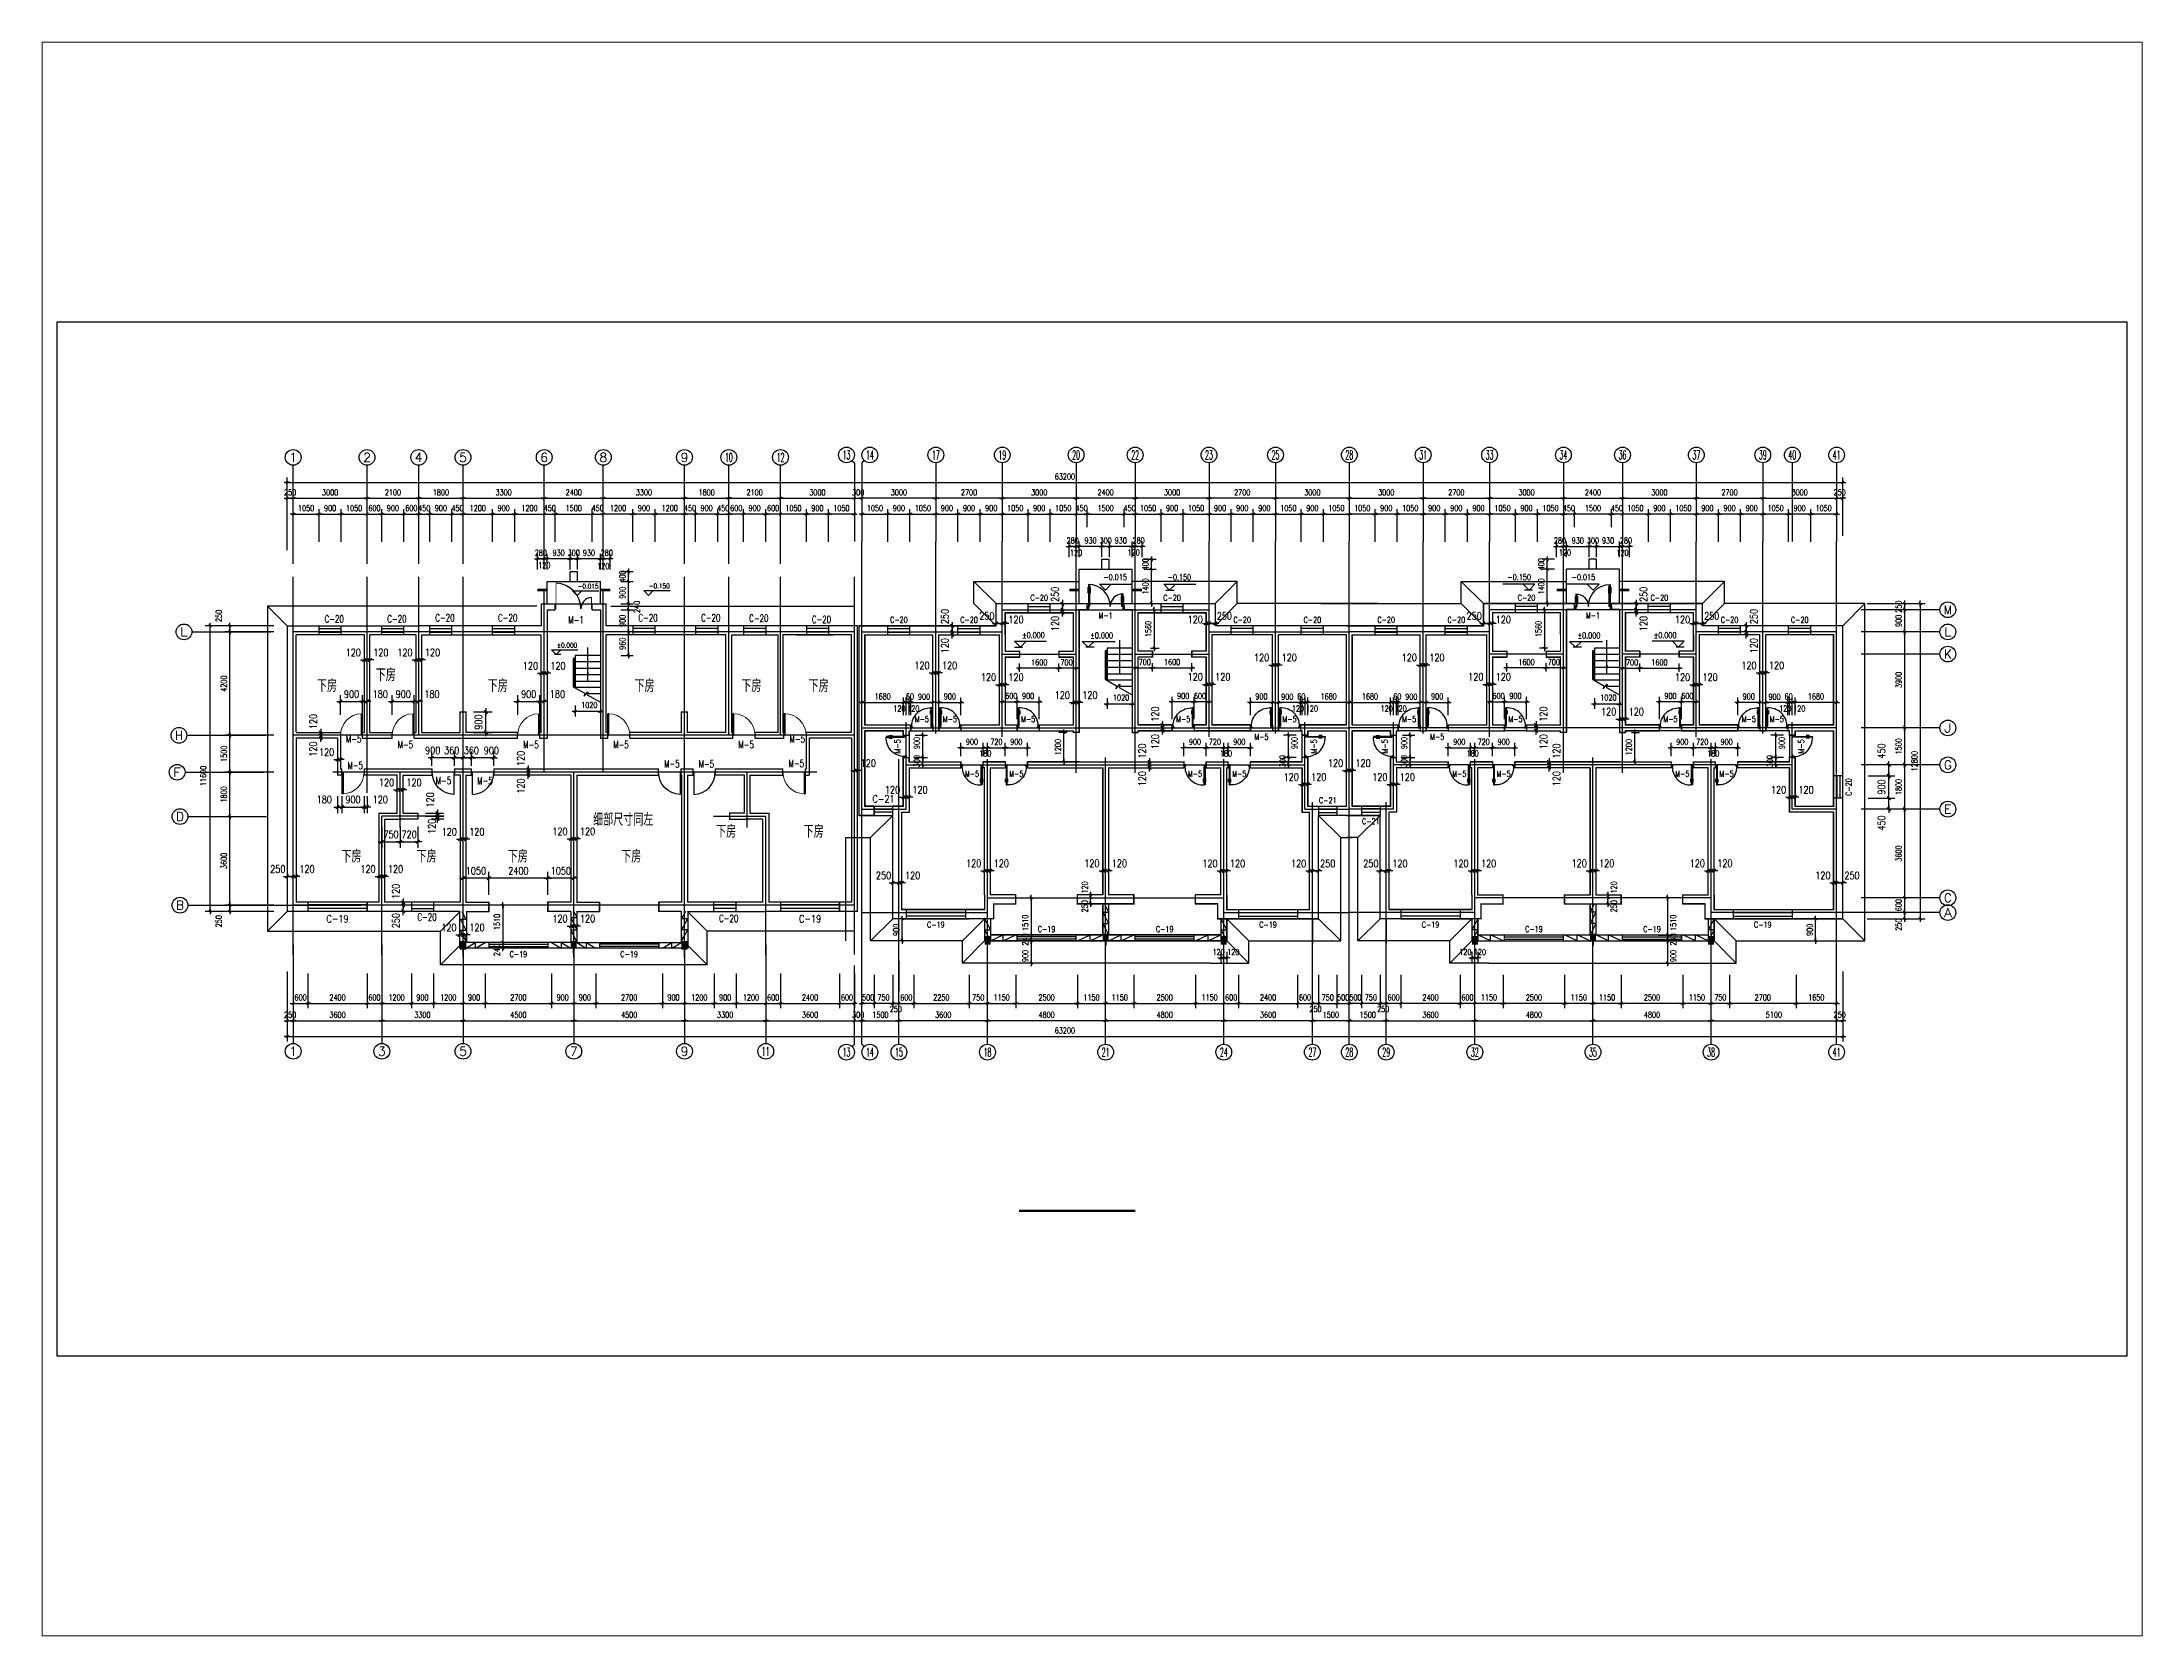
# Paper-space layout '布局2' of a CAD drawing. Header units: millimetres. Extents: x 26 to 231, y 20 to 176.
# The model-space entities are those that its viewports show. They can reach past a viewport. Long polylines and large blocks are cut down to what shows.
import ezdxf
from ezdxf.enums import TextEntityAlignment as Align

# ---------------------------------------------------------------- set-up
doc = ezdxf.new("R2010")
doc.units = ezdxf.units.MM
for name, pattern in [('CONTINOUS', [0]), ('DASH', [0.35, 0.25, -0.1]), ('DOTE', [2.42, 2, -0.2, 0.02, -0.2])]:
    doc.linetypes.add(name, pattern=pattern)
for name, color, linetype in [('AXIS', 3, 'Continuous'), ('AXIS_TEXT', 7, 'Continuous'), ('COLUMN', 7, 'Continuous'), ('DOTE', 1, 'DOTE'), ('GROUND', 2, 'Continuous'), ('LAYER1', 4, 'Continuous'), ('PUB_DIM', 3, 'Continuous'), ('PUB_TEXT', 7, 'Continuous'), ('PUB_WALL', 7, 'Continuous'), ('STAIR', 2, 'Continuous'), ('WALL', 9, 'Continuous'), ('WINDOW', 4, 'Continuous'), ('WINDOW_TEXT', 7, 'Continuous'), ('屋顶', 2, 'Continuous'), ('看线', 130, 'CONTINOUS')]:
    doc.layers.add(name, color=color, linetype=linetype)
doc.styles.add('_SIMPLEX', font='SIMPLEX.shx', dxfattribs={"width": 0.8})
doc.styles.add('_TCH_WINDOW', font='SIMPLEX', dxfattribs={"height": 3.5, "bigfont": 'GBCBIG'})
doc.styles.add('COMPLEX', font='COMPLEX')
doc.styles.add('DIM_FONT', font='SIMPLEX.shx', dxfattribs={"width": 0.8})
doc.styles.add('SIMPLEX', font='SIMPLEX.SHX')
doc.dimstyles.new('AXIS', dxfattribs={"dimtxt": 300, "dimasz": 1, "dimexe": 250, "dimexo": 300, "dimgap": 150, "dimtad": 1, "dimdec": 0, "dimzin": 0, "dimdsep": 46, "dimtxsty": 'DIM_FONT', "dimblk": '_DIMX', "dimcen": 0.09, "dimse1": 1, "dimse2": 1, "dimclrt": 7, "dimadec": 0, "dimazin": 0, "dimtfac": 1, "dimtdec": 0, "dimtix": 1, "dimtmove": 2, "dimatfit": 3, "dimldrblk": '_DIMX', "dimfxl": 1, "dimtolj": 1, "dimtzin": 0, "dimarcsym": 0})
doc.dimstyles.new('AXIS80', dxfattribs={"dimscale": 0.8, "dimtxt": 300, "dimasz": 1, "dimexe": 250, "dimexo": 300, "dimgap": 150, "dimtad": 1, "dimdec": 0, "dimzin": 0, "dimdsep": 46, "dimtxsty": 'DIM_FONT', "dimblk": '_DIMX', "dimcen": 0.09, "dimse1": 1, "dimse2": 1, "dimclrt": 7, "dimadec": 0, "dimazin": 0, "dimtfac": 1, "dimtdec": 0, "dimtix": 1, "dimtmove": 2, "dimatfit": 3, "dimldrblk": '_DIMX', "dimfxl": 1, "dimtolj": 1, "dimtzin": 0, "dimarcsym": 0})
doc.dimstyles.new('DIMA', dxfattribs={"dimtxt": 300, "dimasz": 1, "dimexe": 250, "dimexo": 300, "dimgap": 150, "dimtad": 1, "dimdec": 0, "dimzin": 0, "dimdsep": 46, "dimtxsty": 'DIM_FONT', "dimblk": '_DIMX', "dimcen": 0.09, "dimse1": 1, "dimclrt": 7, "dimadec": 0, "dimazin": 0, "dimtfac": 1, "dimtdec": 0, "dimtix": 1, "dimtmove": 2, "dimatfit": 3, "dimldrblk": '_DIMX', "dimfxl": 1, "dimtolj": 1, "dimtzin": 0, "dimarcsym": 0})
doc.dimstyles.new('DIMA80', dxfattribs={"dimscale": 0.8, "dimtxt": 300, "dimasz": 1, "dimexe": 250, "dimexo": 300, "dimgap": 150, "dimtad": 1, "dimdec": 0, "dimzin": 0, "dimdsep": 46, "dimtxsty": 'DIM_FONT', "dimblk": '_DIMX', "dimcen": 0.09, "dimse1": 1, "dimclrt": 7, "dimadec": 0, "dimazin": 0, "dimtfac": 1, "dimtdec": 0, "dimtix": 1, "dimtmove": 2, "dimatfit": 3, "dimldrblk": '_DIMX', "dimfxl": 1, "dimtolj": 1, "dimtzin": 0, "dimarcsym": 0})
doc.dimstyles.new('DIMB', dxfattribs={"dimtxt": 300, "dimasz": 1, "dimexe": 250, "dimexo": 300, "dimgap": 150, "dimtad": 1, "dimdec": 0, "dimzin": 0, "dimdsep": 46, "dimtxsty": 'DIM_FONT', "dimblk": '_DIMX', "dimcen": 0.09, "dimse2": 1, "dimclrt": 7, "dimadec": 0, "dimazin": 0, "dimtfac": 1, "dimtdec": 0, "dimtix": 1, "dimtmove": 2, "dimatfit": 3, "dimldrblk": '_DIMX', "dimfxl": 1, "dimtolj": 1, "dimtzin": 0, "dimarcsym": 0})
doc.dimstyles.new('DIMB80', dxfattribs={"dimscale": 0.8, "dimtxt": 300, "dimasz": 1, "dimexe": 250, "dimexo": 300, "dimgap": 150, "dimtad": 1, "dimdec": 0, "dimzin": 0, "dimdsep": 46, "dimtxsty": 'DIM_FONT', "dimblk": '_DIMX', "dimcen": 0.09, "dimse2": 1, "dimclrt": 7, "dimadec": 0, "dimazin": 0, "dimtfac": 1, "dimtdec": 0, "dimtix": 1, "dimtmove": 2, "dimatfit": 3, "dimldrblk": '_DIMX', "dimfxl": 1, "dimtolj": 1, "dimtzin": 0, "dimarcsym": 0})
doc.dimstyles.new('DIMN', dxfattribs={"dimtxt": 300, "dimasz": 1, "dimexe": 250, "dimexo": 300, "dimgap": 150, "dimtad": 1, "dimdec": 0, "dimzin": 0, "dimdsep": 46, "dimtxsty": 'DIM_FONT', "dimblk": '_DIMX', "dimblk1": '_DIMX', "dimblk2": '_DIMX', "dimsah": 1, "dimcen": 0.09, "dimclrt": 7, "dimadec": 0, "dimazin": 0, "dimtfac": 1, "dimtdec": 0, "dimtix": 1, "dimtmove": 2, "dimatfit": 3, "dimldrblk": '_DIMX', "dimfxl": 1, "dimtolj": 1, "dimtzin": 0, "dimarcsym": 0})
doc.dimstyles.new('DIMN80', dxfattribs={"dimscale": 0.8, "dimtxt": 300, "dimasz": 1, "dimexe": 250, "dimexo": 300, "dimgap": 150, "dimtad": 1, "dimdec": 0, "dimzin": 0, "dimdsep": 46, "dimtxsty": 'DIM_FONT', "dimblk": '_DIMX', "dimcen": 0.09, "dimclrt": 7, "dimadec": 0, "dimazin": 0, "dimtfac": 1, "dimtdec": 0, "dimtix": 1, "dimtmove": 2, "dimatfit": 3, "dimldrblk": '_DIMX', "dimfxl": 1, "dimtolj": 1, "dimtzin": 0, "dimarcsym": 0})

# ---------------------------------------------------------------- blocks, each defined once
blk = doc.blocks.new('_DIMX')
blk.add_line((-150, 0), (150, 0))
at = {"const_width": 50}
blk.add_lwpolyline([(-70, -70), (70, 70)], dxfattribs=at)
blk = doc.blocks.new('*D446')
at = {"layer": 'Defpoints', "color": 0}
for p in [(6055, 21583), (8088, 21583), (8088, 17983)]:
    blk.add_point(p, dxfattribs=at)
at = {"layer": 'PUB_DIM', "color": 0, "lineweight": -2}
blk.add_line((6055, 17984), (6055, 21582), dxfattribs=at)
at = {"layer": 'PUB_DIM', "color": 0, "lineweight": -2, "xscale": 0.8, "yscale": 0.8, "zscale": 0.8}
for p, rotation in [((6055, 21583), 90), ((6055, 17983), 270)]:
    blk.add_blockref('_DIMX', p, dxfattribs=dict(at, rotation=rotation))
at = {"layer": 'PUB_DIM', "color": 7, "insert": (5815, 19783), "char_height": 240, "attachment_point": 5, "rotation": 90, "style": 'DIM_FONT'}
blk.add_mtext('\\A1;3600', dxfattribs=at)
blk = doc.blocks.new('*D447')
at = {"layer": 'Defpoints', "color": 0}
for p in [(5255, 29333), (8088, 29333), (8088, 17733)]:
    blk.add_point(p, dxfattribs=at)
at = {"layer": 'PUB_DIM', "color": 0, "lineweight": -2}
for p, q in [((7848, 29333), (5055, 29333)), ((5255, 17734), (5255, 29332)), ((7848, 17733), (5055, 17733))]:
    blk.add_line(p, q, dxfattribs=at)
at = {"layer": 'PUB_DIM', "color": 0, "lineweight": -2, "xscale": 0.8, "yscale": 0.8, "zscale": 0.8}
for p, rotation in [((5255, 29333), 90), ((5255, 17733), 270)]:
    blk.add_blockref('_DIMX', p, dxfattribs=dict(at, rotation=rotation))
at = {"layer": 'PUB_DIM', "color": 7, "insert": (4980, 23233), "char_height": 240, "attachment_point": 5, "rotation": 90, "style": 'DIM_FONT'}
blk.add_mtext('\\A1;11600', dxfattribs=at)
blk = doc.blocks.new('*D448')
at = {"layer": 'AXIS', "color": 0, "lineweight": -2}
blk.add_line((74103, 21882), (74103, 18284), dxfattribs=at)
at = {"layer": 'Defpoints', "color": 0}
for p in [(72343, 21883), (72343, 18283), (74103, 18283)]:
    blk.add_point(p, dxfattribs=at)
at = {"layer": 'AXIS', "color": 0, "lineweight": -2, "xscale": 0.8, "yscale": 0.8, "zscale": 0.8}
for p, rotation in [((74103, 21883), 90), ((74103, 18283), 270)]:
    blk.add_blockref('_DIMX', p, dxfattribs=dict(at, rotation=rotation))
at = {"layer": 'AXIS', "color": 7, "insert": (73863, 20083), "char_height": 240, "attachment_point": 5, "rotation": 90, "style": 'DIM_FONT'}
blk.add_mtext('\\A1;3600', dxfattribs=at)
blk = doc.blocks.new('*D449')
at = {"layer": 'AXIS', "color": 0, "lineweight": -2}
for p, q in [((72583, 30233), (74943, 30233)), ((74743, 30232), (74743, 17434)), ((72583, 17433), (74943, 17433))]:
    blk.add_line(p, q, dxfattribs=at)
at = {"layer": 'Defpoints', "color": 0}
for p in [(72343, 30233), (72343, 17433), (74743, 17433)]:
    blk.add_point(p, dxfattribs=at)
at = {"layer": 'AXIS', "color": 0, "lineweight": -2, "xscale": 0.8, "yscale": 0.8, "zscale": 0.8}
for p, rotation in [((74743, 30233), 90), ((74743, 17433), 270)]:
    blk.add_blockref('_DIMX', p, dxfattribs=dict(at, rotation=rotation))
at = {"layer": 'AXIS', "color": 7, "insert": (74503, 23833), "char_height": 240, "attachment_point": 5, "rotation": 90, "style": 'DIM_FONT'}
blk.add_mtext('\\A1;12800', dxfattribs=at)
blk = doc.blocks.new('*D450')
at = {"layer": 'Defpoints', "color": 0}
for p in [(31743, 15395), (32243, 15395), (31743, 13997)]:
    blk.add_point(p, dxfattribs=at)
at = {"layer": 'PUB_DIM', "color": 0, "lineweight": -2}
for p, q in [((32243, 15155), (32243, 13797)), ((31742, 13997), (31741, 13997)), ((32243, 13997), (31743, 13997)), ((32243, 13997), (32244, 13997))]:
    blk.add_line(p, q, dxfattribs=at)
at = {"layer": 'PUB_DIM', "color": 0, "lineweight": -2, "xscale": 0.8, "yscale": 0.8, "zscale": 0.8}
blk.add_blockref('_DIMX', (31743, 13997), dxfattribs=at)
at = {"layer": 'PUB_DIM', "color": 0, "lineweight": -2, "xscale": 0.8, "yscale": 0.8, "zscale": 0.8, "rotation": 180}
blk.add_blockref('_DIMX', (32243, 13997), dxfattribs=at)
at = {"layer": 'PUB_DIM', "color": 7, "insert": (31993, 14237), "char_height": 240, "attachment_point": 5, "style": 'DIM_FONT'}
blk.add_mtext('\\A1;500', dxfattribs=at)
blk = doc.blocks.new('*D451')
at = {"layer": 'AXIS', "color": 0, "lineweight": -2}
blk.add_line((31743, 13293), (33242, 13293), dxfattribs=at)
at = {"layer": 'Defpoints', "color": 0}
for p in [(31743, 15533), (33243, 15533), (33243, 13293)]:
    blk.add_point(p, dxfattribs=at)
at = {"layer": 'AXIS', "color": 0, "lineweight": -2, "xscale": 0.8, "yscale": 0.8, "zscale": 0.8, "rotation": 180}
blk.add_blockref('_DIMX', (31743, 13293), dxfattribs=at)
at = {"layer": 'AXIS', "color": 0, "lineweight": -2, "xscale": 0.8, "yscale": 0.8, "zscale": 0.8}
blk.add_blockref('_DIMX', (33243, 13293), dxfattribs=at)
at = {"layer": 'AXIS', "color": 7, "insert": (32493, 13533), "char_height": 240, "attachment_point": 5, "style": 'DIM_FONT'}
blk.add_mtext('\\A1;1500', dxfattribs=at)
blk = doc.blocks.new('*D452')
at = {"layer": 'AXIS', "color": 0, "lineweight": -2}
for p, q in [((8383, 15293), (8383, 12453)), ((71593, 15293), (71593, 12453)), ((8383, 12653), (71592, 12653))]:
    blk.add_line(p, q, dxfattribs=at)
at = {"layer": 'Defpoints', "color": 0}
for p in [(8383, 15533), (71593, 15533), (71593, 12653)]:
    blk.add_point(p, dxfattribs=at)
at = {"layer": 'AXIS', "color": 0, "lineweight": -2, "xscale": 0.8, "yscale": 0.8, "zscale": 0.8, "rotation": 180}
blk.add_blockref('_DIMX', (8383, 12653), dxfattribs=at)
at = {"layer": 'AXIS', "color": 0, "lineweight": -2, "xscale": 0.8, "yscale": 0.8, "zscale": 0.8}
blk.add_blockref('_DIMX', (71593, 12653), dxfattribs=at)
at = {"layer": 'AXIS', "color": 7, "insert": (39988, 12893), "char_height": 240, "attachment_point": 5, "style": 'DIM_FONT'}
blk.add_mtext('\\A1;63200', dxfattribs=at)
blk = doc.blocks.new('*D453')
at = {"layer": 'Defpoints', "color": 0}
for p in [(31433, 14619), (31743, 14619), (31743, 13293)]:
    blk.add_point(p, dxfattribs=at)
at = {"layer": 'PUB_DIM', "color": 0, "lineweight": -2}
for p, q in [((31432, 13293), (31431, 13293)), ((31433, 13293), (31743, 13293)), ((31743, 13293), (31744, 13293))]:
    blk.add_line(p, q, dxfattribs=at)
at = {"layer": 'PUB_DIM', "color": 0, "lineweight": -2, "xscale": 0.8, "yscale": 0.8, "zscale": 0.8}
blk.add_blockref('_DIMX', (31433, 13293), dxfattribs=at)
at = {"layer": 'PUB_DIM', "color": 0, "lineweight": -2, "xscale": 0.8, "yscale": 0.8, "zscale": 0.8, "rotation": 180}
blk.add_blockref('_DIMX', (31743, 13293), dxfattribs=at)
at = {"layer": 'PUB_DIM', "color": 7, "insert": (31588, 13533), "char_height": 240, "attachment_point": 5, "style": 'DIM_FONT'}
blk.add_mtext('\\A1;300', dxfattribs=at)
blk = doc.blocks.new('*D454')
at = {"layer": 'Defpoints', "color": 0}
for p in [(6055, 17983), (8088, 17983), (8088, 17733)]:
    blk.add_point(p, dxfattribs=at)
at = {"layer": 'PUB_DIM', "color": 0, "lineweight": -2}
for p, q in [((7848, 17983), (5855, 17983)), ((6055, 17734), (6055, 17982)), ((7848, 17733), (5855, 17733))]:
    blk.add_line(p, q, dxfattribs=at)
at = {"layer": 'PUB_DIM', "color": 0, "lineweight": -2, "xscale": 0.8, "yscale": 0.8, "zscale": 0.8}
for p, rotation in [((6055, 17983), 90), ((6055, 17733), 270)]:
    blk.add_blockref('_DIMX', p, dxfattribs=dict(at, rotation=rotation))
at = {"layer": 'PUB_DIM', "color": 7, "insert": (5605, 17333), "char_height": 240, "attachment_point": 5, "rotation": 90, "style": 'DIM_FONT'}
blk.add_mtext('\\A1;250', dxfattribs=at)
blk = doc.blocks.new('_AXISO')
blk.add_circle((0, 0), 0.5)
at = {"layer": 'AXIS_TEXT', "style": 'COMPLEX', "width": 1.041667}
blk.add_attdef('A', text='', height=0.56, dxfattribs=at).set_placement((-0.25, -0.28), (0.25, -0.28), align=Align.FIT)
blk = doc.blocks.new('*D455')
at = {"layer": 'Defpoints', "color": 0}
for p in [(15533, 14619), (20033, 14619), (20033, 13293)]:
    blk.add_point(p, dxfattribs=at)
at = {"layer": 'PUB_DIM', "color": 0, "lineweight": -2}
for p, q in [((20033, 14379), (20033, 13093)), ((15533, 13293), (20032, 13293))]:
    blk.add_line(p, q, dxfattribs=at)
at = {"layer": 'PUB_DIM', "color": 0, "lineweight": -2, "xscale": 0.8, "yscale": 0.8, "zscale": 0.8, "rotation": 180}
blk.add_blockref('_DIMX', (15533, 13293), dxfattribs=at)
at = {"layer": 'PUB_DIM', "color": 0, "lineweight": -2, "xscale": 0.8, "yscale": 0.8, "zscale": 0.8}
blk.add_blockref('_DIMX', (20033, 13293), dxfattribs=at)
at = {"layer": 'PUB_DIM', "color": 7, "insert": (17783, 13533), "char_height": 240, "attachment_point": 5, "style": 'DIM_FONT'}
blk.add_mtext('\\A1;4500', dxfattribs=at)
blk = doc.blocks.new('*D456')
at = {"layer": 'Defpoints', "color": 0}
for p in [(19133, 15446), (20033, 15446), (20033, 13997)]:
    blk.add_point(p, dxfattribs=at)
at = {"layer": 'PUB_DIM', "color": 0, "lineweight": -2}
for p, q in [((20033, 15206), (20033, 13797)), ((19134, 13997), (20032, 13997))]:
    blk.add_line(p, q, dxfattribs=at)
at = {"layer": 'PUB_DIM', "color": 0, "lineweight": -2, "xscale": 0.8, "yscale": 0.8, "zscale": 0.8, "rotation": 180}
blk.add_blockref('_DIMX', (19133, 13997), dxfattribs=at)
at = {"layer": 'PUB_DIM', "color": 0, "lineweight": -2, "xscale": 0.8, "yscale": 0.8, "zscale": 0.8}
blk.add_blockref('_DIMX', (20033, 13997), dxfattribs=at)
at = {"layer": 'PUB_DIM', "color": 7, "insert": (19583, 14237), "char_height": 240, "attachment_point": 5, "style": 'DIM_FONT'}
blk.add_mtext('\\A1;900', dxfattribs=at)
blk = doc.blocks.new('*D457')
at = {"layer": 'Defpoints', "color": 0}
for p in [(12233, 14619), (15533, 14619), (15533, 13293)]:
    blk.add_point(p, dxfattribs=at)
at = {"layer": 'PUB_DIM', "color": 0, "lineweight": -2}
for p, q in [((15533, 14379), (15533, 13093)), ((12233, 13293), (15532, 13293))]:
    blk.add_line(p, q, dxfattribs=at)
at = {"layer": 'PUB_DIM', "color": 0, "lineweight": -2, "xscale": 0.8, "yscale": 0.8, "zscale": 0.8, "rotation": 180}
blk.add_blockref('_DIMX', (12233, 13293), dxfattribs=at)
at = {"layer": 'PUB_DIM', "color": 0, "lineweight": -2, "xscale": 0.8, "yscale": 0.8, "zscale": 0.8}
blk.add_blockref('_DIMX', (15533, 13293), dxfattribs=at)
at = {"layer": 'PUB_DIM', "color": 7, "insert": (13883, 13533), "char_height": 240, "attachment_point": 5, "style": 'DIM_FONT'}
blk.add_mtext('\\A1;3300', dxfattribs=at)
blk = doc.blocks.new('*D458')
at = {"layer": 'Defpoints', "color": 0}
for p in [(13433, 15446), (14333, 15446), (14333, 13997)]:
    blk.add_point(p, dxfattribs=at)
at = {"layer": 'PUB_DIM', "color": 0, "lineweight": -2}
for p, q in [((14333, 15206), (14333, 13797)), ((13434, 13997), (14332, 13997))]:
    blk.add_line(p, q, dxfattribs=at)
at = {"layer": 'PUB_DIM', "color": 0, "lineweight": -2, "xscale": 0.8, "yscale": 0.8, "zscale": 0.8, "rotation": 180}
blk.add_blockref('_DIMX', (13433, 13997), dxfattribs=at)
at = {"layer": 'PUB_DIM', "color": 0, "lineweight": -2, "xscale": 0.8, "yscale": 0.8, "zscale": 0.8}
blk.add_blockref('_DIMX', (14333, 13997), dxfattribs=at)
at = {"layer": 'PUB_DIM', "color": 7, "insert": (13883, 14237), "char_height": 240, "attachment_point": 5, "style": 'DIM_FONT'}
blk.add_mtext('\\A1;900', dxfattribs=at)
blk = doc.blocks.new('*D459')
at = {"layer": 'Defpoints', "color": 0}
for p in [(12233, 15446), (13433, 15446), (13433, 13997)]:
    blk.add_point(p, dxfattribs=at)
at = {"layer": 'PUB_DIM', "color": 0, "lineweight": -2}
for p, q in [((13433, 15206), (13433, 13797)), ((12233, 13997), (13432, 13997))]:
    blk.add_line(p, q, dxfattribs=at)
at = {"layer": 'PUB_DIM', "color": 0, "lineweight": -2, "xscale": 0.8, "yscale": 0.8, "zscale": 0.8, "rotation": 180}
blk.add_blockref('_DIMX', (12233, 13997), dxfattribs=at)
at = {"layer": 'PUB_DIM', "color": 0, "lineweight": -2, "xscale": 0.8, "yscale": 0.8, "zscale": 0.8}
blk.add_blockref('_DIMX', (13433, 13997), dxfattribs=at)
at = {"layer": 'PUB_DIM', "color": 7, "insert": (12833, 14237), "char_height": 240, "attachment_point": 5, "style": 'DIM_FONT'}
blk.add_mtext('\\A1;1200', dxfattribs=at)
blk = doc.blocks.new('*D460')
at = {"layer": 'Defpoints', "color": 0}
for p in [(8633, 15446), (9233, 15446), (9233, 13997)]:
    blk.add_point(p, dxfattribs=at)
at = {"layer": 'PUB_DIM', "color": 0, "lineweight": -2}
for p, q in [((9233, 15206), (9233, 13797)), ((8632, 13997), (8631, 13997)), ((8633, 13997), (9233, 13997)), ((9233, 13997), (9234, 13997))]:
    blk.add_line(p, q, dxfattribs=at)
at = {"layer": 'PUB_DIM', "color": 0, "lineweight": -2, "xscale": 0.8, "yscale": 0.8, "zscale": 0.8}
blk.add_blockref('_DIMX', (8633, 13997), dxfattribs=at)
at = {"layer": 'PUB_DIM', "color": 0, "lineweight": -2, "xscale": 0.8, "yscale": 0.8, "zscale": 0.8, "rotation": 180}
blk.add_blockref('_DIMX', (9233, 13997), dxfattribs=at)
at = {"layer": 'PUB_DIM', "color": 7, "insert": (8933, 14237), "char_height": 240, "attachment_point": 5, "style": 'DIM_FONT'}
blk.add_mtext('\\A1;600', dxfattribs=at)
blk = doc.blocks.new('*D461')
at = {"layer": 'Defpoints', "color": 0}
for p in [(9233, 15446), (11633, 15446), (11633, 13997)]:
    blk.add_point(p, dxfattribs=at)
at = {"layer": 'PUB_DIM', "color": 0, "lineweight": -2}
for p, q in [((11633, 15206), (11633, 13797)), ((9233, 13997), (11632, 13997))]:
    blk.add_line(p, q, dxfattribs=at)
at = {"layer": 'PUB_DIM', "color": 0, "lineweight": -2, "xscale": 0.8, "yscale": 0.8, "zscale": 0.8, "rotation": 180}
blk.add_blockref('_DIMX', (9233, 13997), dxfattribs=at)
at = {"layer": 'PUB_DIM', "color": 0, "lineweight": -2, "xscale": 0.8, "yscale": 0.8, "zscale": 0.8}
blk.add_blockref('_DIMX', (11633, 13997), dxfattribs=at)
at = {"layer": 'PUB_DIM', "color": 7, "insert": (10433, 14237), "char_height": 240, "attachment_point": 5, "style": 'DIM_FONT'}
blk.add_mtext('\\A1;2400', dxfattribs=at)
blk = doc.blocks.new('*D462')
at = {"layer": 'Defpoints', "color": 0}
for p in [(11633, 15446), (12233, 15446), (12233, 13997)]:
    blk.add_point(p, dxfattribs=at)
at = {"layer": 'PUB_DIM', "color": 0, "lineweight": -2}
for p, q in [((12233, 15206), (12233, 13797)), ((11632, 13997), (11631, 13997)), ((11633, 13997), (12233, 13997)), ((12233, 13997), (12234, 13997))]:
    blk.add_line(p, q, dxfattribs=at)
at = {"layer": 'PUB_DIM', "color": 0, "lineweight": -2, "xscale": 0.8, "yscale": 0.8, "zscale": 0.8}
blk.add_blockref('_DIMX', (11633, 13997), dxfattribs=at)
at = {"layer": 'PUB_DIM', "color": 0, "lineweight": -2, "xscale": 0.8, "yscale": 0.8, "zscale": 0.8, "rotation": 180}
blk.add_blockref('_DIMX', (12233, 13997), dxfattribs=at)
at = {"layer": 'PUB_DIM', "color": 7, "insert": (11933, 14237), "char_height": 240, "attachment_point": 5, "style": 'DIM_FONT'}
blk.add_mtext('\\A1;600', dxfattribs=at)
blk = doc.blocks.new('*D463')
at = {"layer": 'Defpoints', "color": 0}
for p in [(8383, 14619), (8633, 14619), (8633, 13293)]:
    blk.add_point(p, dxfattribs=at)
at = {"layer": 'PUB_DIM', "color": 0, "lineweight": -2}
for p, q in [((8383, 14379), (8383, 13093)), ((8382, 13293), (8381, 13293)), ((8383, 13293), (8633, 13293)), ((8633, 13293), (8634, 13293))]:
    blk.add_line(p, q, dxfattribs=at)
at = {"layer": 'PUB_DIM', "color": 0, "lineweight": -2, "xscale": 0.8, "yscale": 0.8, "zscale": 0.8}
blk.add_blockref('_DIMX', (8383, 13293), dxfattribs=at)
at = {"layer": 'PUB_DIM', "color": 0, "lineweight": -2, "xscale": 0.8, "yscale": 0.8, "zscale": 0.8, "rotation": 180}
blk.add_blockref('_DIMX', (8633, 13293), dxfattribs=at)
at = {"layer": 'PUB_DIM', "color": 7, "insert": (8508, 13533), "char_height": 240, "attachment_point": 5, "style": 'DIM_FONT'}
blk.add_mtext('\\A1;250', dxfattribs=at)
blk = doc.blocks.new('*D464')
at = {"layer": 'Defpoints', "color": 0}
for p in [(8633, 14619), (12233, 14619), (12233, 13293)]:
    blk.add_point(p, dxfattribs=at)
at = {"layer": 'PUB_DIM', "color": 0, "lineweight": -2}
for p, q in [((12233, 14379), (12233, 13093)), ((8633, 13293), (12232, 13293))]:
    blk.add_line(p, q, dxfattribs=at)
at = {"layer": 'PUB_DIM', "color": 0, "lineweight": -2, "xscale": 0.8, "yscale": 0.8, "zscale": 0.8, "rotation": 180}
blk.add_blockref('_DIMX', (8633, 13293), dxfattribs=at)
at = {"layer": 'PUB_DIM', "color": 0, "lineweight": -2, "xscale": 0.8, "yscale": 0.8, "zscale": 0.8}
blk.add_blockref('_DIMX', (12233, 13293), dxfattribs=at)
at = {"layer": 'PUB_DIM', "color": 7, "insert": (10433, 13533), "char_height": 240, "attachment_point": 5, "style": 'DIM_FONT'}
blk.add_mtext('\\A1;3600', dxfattribs=at)
blk = doc.blocks.new('*D465')
at = {"layer": 'Defpoints', "color": 0}
for p in [(14333, 15446), (15533, 15446), (15533, 13997)]:
    blk.add_point(p, dxfattribs=at)
at = {"layer": 'PUB_DIM', "color": 0, "lineweight": -2}
for p, q in [((15533, 15206), (15533, 13797)), ((14334, 13997), (15532, 13997))]:
    blk.add_line(p, q, dxfattribs=at)
at = {"layer": 'PUB_DIM', "color": 0, "lineweight": -2, "xscale": 0.8, "yscale": 0.8, "zscale": 0.8, "rotation": 180}
blk.add_blockref('_DIMX', (14333, 13997), dxfattribs=at)
at = {"layer": 'PUB_DIM', "color": 0, "lineweight": -2, "xscale": 0.8, "yscale": 0.8, "zscale": 0.8}
blk.add_blockref('_DIMX', (15533, 13997), dxfattribs=at)
at = {"layer": 'PUB_DIM', "color": 7, "insert": (14933, 14237), "char_height": 240, "attachment_point": 5, "style": 'DIM_FONT'}
blk.add_mtext('\\A1;1200', dxfattribs=at)
blk = doc.blocks.new('*D466')
at = {"layer": 'Defpoints', "color": 0}
for p in [(15533, 15446), (16433, 15446), (16433, 13997)]:
    blk.add_point(p, dxfattribs=at)
at = {"layer": 'PUB_DIM', "color": 0, "lineweight": -2}
for p, q in [((16433, 15206), (16433, 13797)), ((15533, 13997), (16432, 13997))]:
    blk.add_line(p, q, dxfattribs=at)
at = {"layer": 'PUB_DIM', "color": 0, "lineweight": -2, "xscale": 0.8, "yscale": 0.8, "zscale": 0.8, "rotation": 180}
blk.add_blockref('_DIMX', (15533, 13997), dxfattribs=at)
at = {"layer": 'PUB_DIM', "color": 0, "lineweight": -2, "xscale": 0.8, "yscale": 0.8, "zscale": 0.8}
blk.add_blockref('_DIMX', (16433, 13997), dxfattribs=at)
at = {"layer": 'PUB_DIM', "color": 7, "insert": (15983, 14237), "char_height": 240, "attachment_point": 5, "style": 'DIM_FONT'}
blk.add_mtext('\\A1;900', dxfattribs=at)
blk = doc.blocks.new('*D467')
at = {"layer": 'Defpoints', "color": 0}
for p in [(16433, 15446), (19133, 15446), (19133, 13997)]:
    blk.add_point(p, dxfattribs=at)
at = {"layer": 'PUB_DIM', "color": 0, "lineweight": -2}
for p, q in [((19133, 15206), (19133, 13797)), ((16434, 13997), (19132, 13997))]:
    blk.add_line(p, q, dxfattribs=at)
at = {"layer": 'PUB_DIM', "color": 0, "lineweight": -2, "xscale": 0.8, "yscale": 0.8, "zscale": 0.8, "rotation": 180}
blk.add_blockref('_DIMX', (16433, 13997), dxfattribs=at)
at = {"layer": 'PUB_DIM', "color": 0, "lineweight": -2, "xscale": 0.8, "yscale": 0.8, "zscale": 0.8}
blk.add_blockref('_DIMX', (19133, 13997), dxfattribs=at)
at = {"layer": 'PUB_DIM', "color": 7, "insert": (17783, 14237), "char_height": 240, "attachment_point": 5, "style": 'DIM_FONT'}
blk.add_mtext('\\A1;2700', dxfattribs=at)
blk = doc.blocks.new('*D468')
at = {"layer": 'Defpoints', "color": 0}
for p in [(25733, 15446), (26633, 15446), (26633, 13997)]:
    blk.add_point(p, dxfattribs=at)
at = {"layer": 'PUB_DIM', "color": 0, "lineweight": -2}
for p, q in [((26633, 15206), (26633, 13797)), ((25733, 13997), (26632, 13997))]:
    blk.add_line(p, q, dxfattribs=at)
at = {"layer": 'PUB_DIM', "color": 0, "lineweight": -2, "xscale": 0.8, "yscale": 0.8, "zscale": 0.8, "rotation": 180}
blk.add_blockref('_DIMX', (25733, 13997), dxfattribs=at)
at = {"layer": 'PUB_DIM', "color": 0, "lineweight": -2, "xscale": 0.8, "yscale": 0.8, "zscale": 0.8}
blk.add_blockref('_DIMX', (26633, 13997), dxfattribs=at)
at = {"layer": 'PUB_DIM', "color": 7, "insert": (26183, 14237), "char_height": 240, "attachment_point": 5, "style": 'DIM_FONT'}
blk.add_mtext('\\A1;900', dxfattribs=at)
blk = doc.blocks.new('*D469')
at = {"layer": 'Defpoints', "color": 0}
for p in [(24533, 14619), (27833, 14619), (27833, 13293)]:
    blk.add_point(p, dxfattribs=at)
at = {"layer": 'PUB_DIM', "color": 0, "lineweight": -2}
for p, q in [((27833, 14379), (27833, 13093)), ((24533, 13293), (27832, 13293))]:
    blk.add_line(p, q, dxfattribs=at)
at = {"layer": 'PUB_DIM', "color": 0, "lineweight": -2, "xscale": 0.8, "yscale": 0.8, "zscale": 0.8, "rotation": 180}
blk.add_blockref('_DIMX', (24533, 13293), dxfattribs=at)
at = {"layer": 'PUB_DIM', "color": 0, "lineweight": -2, "xscale": 0.8, "yscale": 0.8, "zscale": 0.8}
blk.add_blockref('_DIMX', (27833, 13293), dxfattribs=at)
at = {"layer": 'PUB_DIM', "color": 7, "insert": (26183, 13533), "char_height": 240, "attachment_point": 5, "style": 'DIM_FONT'}
blk.add_mtext('\\A1;3300', dxfattribs=at)
blk = doc.blocks.new('*D470')
at = {"layer": 'Defpoints', "color": 0}
for p in [(24533, 15446), (25733, 15446), (25733, 13997)]:
    blk.add_point(p, dxfattribs=at)
at = {"layer": 'PUB_DIM', "color": 0, "lineweight": -2}
for p, q in [((25733, 15206), (25733, 13797)), ((24533, 13997), (25732, 13997))]:
    blk.add_line(p, q, dxfattribs=at)
at = {"layer": 'PUB_DIM', "color": 0, "lineweight": -2, "xscale": 0.8, "yscale": 0.8, "zscale": 0.8, "rotation": 180}
blk.add_blockref('_DIMX', (24533, 13997), dxfattribs=at)
at = {"layer": 'PUB_DIM', "color": 0, "lineweight": -2, "xscale": 0.8, "yscale": 0.8, "zscale": 0.8}
blk.add_blockref('_DIMX', (25733, 13997), dxfattribs=at)
at = {"layer": 'PUB_DIM', "color": 7, "insert": (25133, 14237), "char_height": 240, "attachment_point": 5, "style": 'DIM_FONT'}
blk.add_mtext('\\A1;1200', dxfattribs=at)
blk = doc.blocks.new('*D471')
at = {"layer": 'Defpoints', "color": 0}
for p in [(20933, 15446), (23633, 15446), (23633, 13997)]:
    blk.add_point(p, dxfattribs=at)
at = {"layer": 'PUB_DIM', "color": 0, "lineweight": -2}
for p, q in [((23633, 15206), (23633, 13797)), ((20933, 13997), (23632, 13997))]:
    blk.add_line(p, q, dxfattribs=at)
at = {"layer": 'PUB_DIM', "color": 0, "lineweight": -2, "xscale": 0.8, "yscale": 0.8, "zscale": 0.8, "rotation": 180}
blk.add_blockref('_DIMX', (20933, 13997), dxfattribs=at)
at = {"layer": 'PUB_DIM', "color": 0, "lineweight": -2, "xscale": 0.8, "yscale": 0.8, "zscale": 0.8}
blk.add_blockref('_DIMX', (23633, 13997), dxfattribs=at)
at = {"layer": 'PUB_DIM', "color": 7, "insert": (22283, 14237), "char_height": 240, "attachment_point": 5, "style": 'DIM_FONT'}
blk.add_mtext('\\A1;2700', dxfattribs=at)
blk = doc.blocks.new('*D472')
at = {"layer": 'Defpoints', "color": 0}
for p in [(20033, 15446), (20933, 15446), (20933, 13997)]:
    blk.add_point(p, dxfattribs=at)
at = {"layer": 'PUB_DIM', "color": 0, "lineweight": -2}
for p, q in [((20933, 15206), (20933, 13797)), ((20033, 13997), (20932, 13997))]:
    blk.add_line(p, q, dxfattribs=at)
at = {"layer": 'PUB_DIM', "color": 0, "lineweight": -2, "xscale": 0.8, "yscale": 0.8, "zscale": 0.8, "rotation": 180}
blk.add_blockref('_DIMX', (20033, 13997), dxfattribs=at)
at = {"layer": 'PUB_DIM', "color": 0, "lineweight": -2, "xscale": 0.8, "yscale": 0.8, "zscale": 0.8}
blk.add_blockref('_DIMX', (20933, 13997), dxfattribs=at)
at = {"layer": 'PUB_DIM', "color": 7, "insert": (20483, 14237), "char_height": 240, "attachment_point": 5, "style": 'DIM_FONT'}
blk.add_mtext('\\A1;900', dxfattribs=at)
blk = doc.blocks.new('*D473')
at = {"layer": 'Defpoints', "color": 0}
for p in [(20033, 14619), (24533, 14619), (24533, 13293)]:
    blk.add_point(p, dxfattribs=at)
at = {"layer": 'PUB_DIM', "color": 0, "lineweight": -2}
for p, q in [((24533, 14379), (24533, 13093)), ((20033, 13293), (24532, 13293))]:
    blk.add_line(p, q, dxfattribs=at)
at = {"layer": 'PUB_DIM', "color": 0, "lineweight": -2, "xscale": 0.8, "yscale": 0.8, "zscale": 0.8, "rotation": 180}
blk.add_blockref('_DIMX', (20033, 13293), dxfattribs=at)
at = {"layer": 'PUB_DIM', "color": 0, "lineweight": -2, "xscale": 0.8, "yscale": 0.8, "zscale": 0.8}
blk.add_blockref('_DIMX', (24533, 13293), dxfattribs=at)
at = {"layer": 'PUB_DIM', "color": 7, "insert": (22283, 13533), "char_height": 240, "attachment_point": 5, "style": 'DIM_FONT'}
blk.add_mtext('\\A1;4500', dxfattribs=at)
blk = doc.blocks.new('*D474')
at = {"layer": 'Defpoints', "color": 0}
for p in [(23633, 15446), (24533, 15446), (24533, 13997)]:
    blk.add_point(p, dxfattribs=at)
at = {"layer": 'PUB_DIM', "color": 0, "lineweight": -2}
for p, q in [((24533, 15206), (24533, 13797)), ((23633, 13997), (24532, 13997))]:
    blk.add_line(p, q, dxfattribs=at)
at = {"layer": 'PUB_DIM', "color": 0, "lineweight": -2, "xscale": 0.8, "yscale": 0.8, "zscale": 0.8, "rotation": 180}
blk.add_blockref('_DIMX', (23633, 13997), dxfattribs=at)
at = {"layer": 'PUB_DIM', "color": 0, "lineweight": -2, "xscale": 0.8, "yscale": 0.8, "zscale": 0.8}
blk.add_blockref('_DIMX', (24533, 13997), dxfattribs=at)
at = {"layer": 'PUB_DIM', "color": 7, "insert": (24083, 14237), "char_height": 240, "attachment_point": 5, "style": 'DIM_FONT'}
blk.add_mtext('\\A1;900', dxfattribs=at)
blk = doc.blocks.new('*D475')
at = {"layer": 'Defpoints', "color": 0}
for p in [(30833, 15446), (31433, 15446), (31433, 13997)]:
    blk.add_point(p, dxfattribs=at)
at = {"layer": 'PUB_DIM', "color": 0, "lineweight": -2}
for p, q in [((31433, 15206), (31433, 13797)), ((30832, 13997), (30831, 13997)), ((30833, 13997), (31433, 13997)), ((31433, 13997), (31434, 13997))]:
    blk.add_line(p, q, dxfattribs=at)
at = {"layer": 'PUB_DIM', "color": 0, "lineweight": -2, "xscale": 0.8, "yscale": 0.8, "zscale": 0.8}
blk.add_blockref('_DIMX', (30833, 13997), dxfattribs=at)
at = {"layer": 'PUB_DIM', "color": 0, "lineweight": -2, "xscale": 0.8, "yscale": 0.8, "zscale": 0.8, "rotation": 180}
blk.add_blockref('_DIMX', (31433, 13997), dxfattribs=at)
at = {"layer": 'PUB_DIM', "color": 7, "insert": (31133, 14237), "char_height": 240, "attachment_point": 5, "style": 'DIM_FONT'}
blk.add_mtext('\\A1;600', dxfattribs=at)
blk = doc.blocks.new('*D476')
at = {"layer": 'Defpoints', "color": 0}
for p in [(26633, 15446), (27833, 15446), (27833, 13997)]:
    blk.add_point(p, dxfattribs=at)
at = {"layer": 'PUB_DIM', "color": 0, "lineweight": -2}
for p, q in [((27833, 15206), (27833, 13797)), ((26633, 13997), (27832, 13997))]:
    blk.add_line(p, q, dxfattribs=at)
at = {"layer": 'PUB_DIM', "color": 0, "lineweight": -2, "xscale": 0.8, "yscale": 0.8, "zscale": 0.8, "rotation": 180}
blk.add_blockref('_DIMX', (26633, 13997), dxfattribs=at)
at = {"layer": 'PUB_DIM', "color": 0, "lineweight": -2, "xscale": 0.8, "yscale": 0.8, "zscale": 0.8}
blk.add_blockref('_DIMX', (27833, 13997), dxfattribs=at)
at = {"layer": 'PUB_DIM', "color": 7, "insert": (27233, 14237), "char_height": 240, "attachment_point": 5, "style": 'DIM_FONT'}
blk.add_mtext('\\A1;1200', dxfattribs=at)
blk = doc.blocks.new('*D477')
at = {"layer": 'Defpoints', "color": 0}
for p in [(27833, 15446), (28433, 15446), (28433, 13997)]:
    blk.add_point(p, dxfattribs=at)
at = {"layer": 'PUB_DIM', "color": 0, "lineweight": -2}
for p, q in [((28433, 15206), (28433, 13797)), ((27832, 13997), (27831, 13997)), ((27833, 13997), (28433, 13997)), ((28433, 13997), (28434, 13997))]:
    blk.add_line(p, q, dxfattribs=at)
at = {"layer": 'PUB_DIM', "color": 0, "lineweight": -2, "xscale": 0.8, "yscale": 0.8, "zscale": 0.8}
blk.add_blockref('_DIMX', (27833, 13997), dxfattribs=at)
at = {"layer": 'PUB_DIM', "color": 0, "lineweight": -2, "xscale": 0.8, "yscale": 0.8, "zscale": 0.8, "rotation": 180}
blk.add_blockref('_DIMX', (28433, 13997), dxfattribs=at)
at = {"layer": 'PUB_DIM', "color": 7, "insert": (28133, 14237), "char_height": 240, "attachment_point": 5, "style": 'DIM_FONT'}
blk.add_mtext('\\A1;600', dxfattribs=at)
blk = doc.blocks.new('*D478')
at = {"layer": 'Defpoints', "color": 0}
for p in [(28433, 15446), (30833, 15446), (30833, 13997)]:
    blk.add_point(p, dxfattribs=at)
at = {"layer": 'PUB_DIM', "color": 0, "lineweight": -2}
for p, q in [((30833, 15206), (30833, 13797)), ((28433, 13997), (30832, 13997))]:
    blk.add_line(p, q, dxfattribs=at)
at = {"layer": 'PUB_DIM', "color": 0, "lineweight": -2, "xscale": 0.8, "yscale": 0.8, "zscale": 0.8, "rotation": 180}
blk.add_blockref('_DIMX', (28433, 13997), dxfattribs=at)
at = {"layer": 'PUB_DIM', "color": 0, "lineweight": -2, "xscale": 0.8, "yscale": 0.8, "zscale": 0.8}
blk.add_blockref('_DIMX', (30833, 13997), dxfattribs=at)
at = {"layer": 'PUB_DIM', "color": 7, "insert": (29633, 14237), "char_height": 240, "attachment_point": 5, "style": 'DIM_FONT'}
blk.add_mtext('\\A1;2400', dxfattribs=at)
blk = doc.blocks.new('*D479')
at = {"layer": 'Defpoints', "color": 0}
for p in [(27833, 14619), (31433, 14619), (31433, 13293)]:
    blk.add_point(p, dxfattribs=at)
at = {"layer": 'PUB_DIM', "color": 0, "lineweight": -2}
blk.add_line((27833, 13293), (31432, 13293), dxfattribs=at)
at = {"layer": 'PUB_DIM', "color": 0, "lineweight": -2, "xscale": 0.8, "yscale": 0.8, "zscale": 0.8, "rotation": 180}
blk.add_blockref('_DIMX', (27833, 13293), dxfattribs=at)
at = {"layer": 'PUB_DIM', "color": 0, "lineweight": -2, "xscale": 0.8, "yscale": 0.8, "zscale": 0.8}
blk.add_blockref('_DIMX', (31433, 13293), dxfattribs=at)
at = {"layer": 'PUB_DIM', "color": 7, "insert": (29633, 13533), "char_height": 240, "attachment_point": 5, "style": 'DIM_FONT'}
blk.add_mtext('\\A1;3600', dxfattribs=at)
blk = doc.blocks.new('_AXISO2')
blk.add_line((0.35, 0.15), (0.5, 0))
blk.add_circle((0, 0.5), 0.5)
at = {"layer": 'AXIS_TEXT', "style": 'COMPLEX', "width": 1.041667}
blk.add_attdef('A', text='', height=0.56, dxfattribs=at).set_placement((-0.25, 0.22), (0.25, 0.22), align=Align.FIT)
blk = doc.blocks.new('*D480')
at = {"layer": 'Defpoints', "color": 0}
for p in [(53643, 15395), (56043, 15395), (53643, 13997)]:
    blk.add_point(p, dxfattribs=at)
at = {"layer": 'PUB_DIM', "color": 0, "lineweight": -2}
for p, q in [((53643, 15155), (53643, 13797)), ((56043, 15155), (56043, 13797)), ((56042, 13997), (53643, 13997))]:
    blk.add_line(p, q, dxfattribs=at)
at = {"layer": 'PUB_DIM', "color": 0, "lineweight": -2, "xscale": 0.8, "yscale": 0.8, "zscale": 0.8, "rotation": 180}
blk.add_blockref('_DIMX', (53643, 13997), dxfattribs=at)
at = {"layer": 'PUB_DIM', "color": 0, "lineweight": -2, "xscale": 0.8, "yscale": 0.8, "zscale": 0.8}
blk.add_blockref('_DIMX', (56043, 13997), dxfattribs=at)
at = {"layer": 'PUB_DIM', "color": 7, "insert": (54843, 14237), "char_height": 240, "attachment_point": 5, "style": 'DIM_FONT'}
blk.add_mtext('\\A1;2400', dxfattribs=at)
blk = doc.blocks.new('*D481')
at = {"layer": 'AXIS', "color": 0, "lineweight": -2}
blk.add_line((53043, 13293), (56642, 13293), dxfattribs=at)
at = {"layer": 'Defpoints', "color": 0}
for p in [(53043, 15533), (56643, 15533), (56643, 13293)]:
    blk.add_point(p, dxfattribs=at)
at = {"layer": 'AXIS', "color": 0, "lineweight": -2, "xscale": 0.8, "yscale": 0.8, "zscale": 0.8, "rotation": 180}
blk.add_blockref('_DIMX', (53043, 13293), dxfattribs=at)
at = {"layer": 'AXIS', "color": 0, "lineweight": -2, "xscale": 0.8, "yscale": 0.8, "zscale": 0.8}
blk.add_blockref('_DIMX', (56643, 13293), dxfattribs=at)
at = {"layer": 'AXIS', "color": 7, "insert": (54843, 13533), "char_height": 240, "attachment_point": 5, "style": 'DIM_FONT'}
blk.add_mtext('\\A1;3600', dxfattribs=at)
blk = doc.blocks.new('*D482')
at = {"layer": 'Defpoints', "color": 0}
for p in [(42793, 15395), (45293, 15395), (45293, 13997)]:
    blk.add_point(p, dxfattribs=at)
at = {"layer": 'PUB_DIM', "color": 0, "lineweight": -2}
for p, q in [((42793, 15155), (42793, 13797)), ((45293, 15155), (45293, 13797)), ((42793, 13997), (45292, 13997))]:
    blk.add_line(p, q, dxfattribs=at)
at = {"layer": 'PUB_DIM', "color": 0, "lineweight": -2, "xscale": 0.8, "yscale": 0.8, "zscale": 0.8, "rotation": 180}
blk.add_blockref('_DIMX', (42793, 13997), dxfattribs=at)
at = {"layer": 'PUB_DIM', "color": 0, "lineweight": -2, "xscale": 0.8, "yscale": 0.8, "zscale": 0.8}
blk.add_blockref('_DIMX', (45293, 13997), dxfattribs=at)
at = {"layer": 'PUB_DIM', "color": 7, "insert": (44043, 14237), "char_height": 240, "attachment_point": 5, "style": 'DIM_FONT'}
blk.add_mtext('\\A1;2500', dxfattribs=at)
blk = doc.blocks.new('*D483')
at = {"layer": 'AXIS', "color": 0, "lineweight": -2}
blk.add_line((46442, 13293), (41643, 13293), dxfattribs=at)
at = {"layer": 'Defpoints', "color": 0}
for p in [(41643, 15533), (46443, 15533), (41643, 13293)]:
    blk.add_point(p, dxfattribs=at)
at = {"layer": 'AXIS', "color": 0, "lineweight": -2, "xscale": 0.8, "yscale": 0.8, "zscale": 0.8, "rotation": 180}
blk.add_blockref('_DIMX', (41643, 13293), dxfattribs=at)
at = {"layer": 'AXIS', "color": 0, "lineweight": -2, "xscale": 0.8, "yscale": 0.8, "zscale": 0.8}
blk.add_blockref('_DIMX', (46443, 13293), dxfattribs=at)
at = {"layer": 'AXIS', "color": 7, "insert": (44043, 13533), "char_height": 240, "attachment_point": 5, "style": 'DIM_FONT'}
blk.add_mtext('\\A1;4800', dxfattribs=at)
blk = doc.blocks.new('*D484')
at = {"layer": 'Defpoints', "color": 0}
for p in [(36843, 15395), (37993, 15395), (37993, 13997)]:
    blk.add_point(p, dxfattribs=at)
at = {"layer": 'PUB_DIM', "color": 0, "lineweight": -2}
for p, q in [((37993, 15155), (37993, 13797)), ((36843, 13997), (37992, 13997))]:
    blk.add_line(p, q, dxfattribs=at)
at = {"layer": 'PUB_DIM', "color": 0, "lineweight": -2, "xscale": 0.8, "yscale": 0.8, "zscale": 0.8, "rotation": 180}
blk.add_blockref('_DIMX', (36843, 13997), dxfattribs=at)
at = {"layer": 'PUB_DIM', "color": 0, "lineweight": -2, "xscale": 0.8, "yscale": 0.8, "zscale": 0.8}
blk.add_blockref('_DIMX', (37993, 13997), dxfattribs=at)
at = {"layer": 'PUB_DIM', "color": 7, "insert": (37418, 14237), "char_height": 240, "attachment_point": 5, "style": 'DIM_FONT'}
blk.add_mtext('\\A1;1150', dxfattribs=at)
blk = doc.blocks.new('*D485')
at = {"layer": 'AXIS', "color": 0, "lineweight": -2}
blk.add_line((41642, 13293), (36843, 13293), dxfattribs=at)
at = {"layer": 'Defpoints', "color": 0}
for p in [(36843, 15533), (41643, 15533), (36843, 13293)]:
    blk.add_point(p, dxfattribs=at)
at = {"layer": 'AXIS', "color": 0, "lineweight": -2, "xscale": 0.8, "yscale": 0.8, "zscale": 0.8, "rotation": 180}
blk.add_blockref('_DIMX', (36843, 13293), dxfattribs=at)
at = {"layer": 'AXIS', "color": 0, "lineweight": -2, "xscale": 0.8, "yscale": 0.8, "zscale": 0.8}
blk.add_blockref('_DIMX', (41643, 13293), dxfattribs=at)
at = {"layer": 'AXIS', "color": 7, "insert": (39243, 13533), "char_height": 240, "attachment_point": 5, "style": 'DIM_FONT'}
blk.add_mtext('\\A1;4800', dxfattribs=at)
blk = doc.blocks.new('*D486')
at = {"layer": 'Defpoints', "color": 0}
for p in [(33243, 15395), (33843, 15395), (33843, 13997)]:
    blk.add_point(p, dxfattribs=at)
at = {"layer": 'PUB_DIM', "color": 0, "lineweight": -2}
for p, q in [((33843, 15155), (33843, 13797)), ((33242, 13997), (33241, 13997)), ((33243, 13997), (33843, 13997)), ((33843, 13997), (33844, 13997))]:
    blk.add_line(p, q, dxfattribs=at)
at = {"layer": 'PUB_DIM', "color": 0, "lineweight": -2, "xscale": 0.8, "yscale": 0.8, "zscale": 0.8}
blk.add_blockref('_DIMX', (33243, 13997), dxfattribs=at)
at = {"layer": 'PUB_DIM', "color": 0, "lineweight": -2, "xscale": 0.8, "yscale": 0.8, "zscale": 0.8, "rotation": 180}
blk.add_blockref('_DIMX', (33843, 13997), dxfattribs=at)
at = {"layer": 'PUB_DIM', "color": 7, "insert": (33543, 14237), "char_height": 240, "attachment_point": 5, "style": 'DIM_FONT'}
blk.add_mtext('\\A1;600', dxfattribs=at)
blk = doc.blocks.new('*D487')
at = {"layer": 'Defpoints', "color": 0}
for p in [(33843, 15395), (36093, 15395), (36093, 13997)]:
    blk.add_point(p, dxfattribs=at)
at = {"layer": 'PUB_DIM', "color": 0, "lineweight": -2}
for p, q in [((33843, 15155), (33843, 13797)), ((36093, 15155), (36093, 13797)), ((33843, 13997), (36092, 13997))]:
    blk.add_line(p, q, dxfattribs=at)
at = {"layer": 'PUB_DIM', "color": 0, "lineweight": -2, "xscale": 0.8, "yscale": 0.8, "zscale": 0.8, "rotation": 180}
blk.add_blockref('_DIMX', (33843, 13997), dxfattribs=at)
at = {"layer": 'PUB_DIM', "color": 0, "lineweight": -2, "xscale": 0.8, "yscale": 0.8, "zscale": 0.8}
blk.add_blockref('_DIMX', (36093, 13997), dxfattribs=at)
at = {"layer": 'PUB_DIM', "color": 7, "insert": (34968, 14237), "char_height": 240, "attachment_point": 5, "style": 'DIM_FONT'}
blk.add_mtext('\\A1;2250', dxfattribs=at)
blk = doc.blocks.new('*D488')
at = {"layer": 'Defpoints', "color": 0}
for p in [(36093, 15395), (36843, 15395), (36843, 13997)]:
    blk.add_point(p, dxfattribs=at)
at = {"layer": 'PUB_DIM', "color": 0, "lineweight": -2}
for p, q in [((36093, 15155), (36093, 13797)), ((36093, 13997), (36842, 13997))]:
    blk.add_line(p, q, dxfattribs=at)
at = {"layer": 'PUB_DIM', "color": 0, "lineweight": -2, "xscale": 0.8, "yscale": 0.8, "zscale": 0.8, "rotation": 180}
blk.add_blockref('_DIMX', (36093, 13997), dxfattribs=at)
at = {"layer": 'PUB_DIM', "color": 0, "lineweight": -2, "xscale": 0.8, "yscale": 0.8, "zscale": 0.8}
blk.add_blockref('_DIMX', (36843, 13997), dxfattribs=at)
at = {"layer": 'PUB_DIM', "color": 7, "insert": (36468, 14237), "char_height": 240, "attachment_point": 5, "style": 'DIM_FONT'}
blk.add_mtext('\\A1;750', dxfattribs=at)
blk = doc.blocks.new('*D489')
at = {"layer": 'Defpoints', "color": 0}
for p in [(32993, 15395), (33243, 15395), (32993, 13997)]:
    blk.add_point(p, dxfattribs=at)
at = {"layer": 'PUB_DIM', "color": 0, "lineweight": -2}
for p, q in [((32993, 15155), (32993, 13797)), ((33242, 13997), (32993, 13997))]:
    blk.add_line(p, q, dxfattribs=at)
at = {"layer": 'PUB_DIM', "color": 0, "lineweight": -2, "xscale": 0.8, "yscale": 0.8, "zscale": 0.8, "rotation": 180}
blk.add_blockref('_DIMX', (32993, 13997), dxfattribs=at)
at = {"layer": 'PUB_DIM', "color": 0, "lineweight": -2, "xscale": 0.8, "yscale": 0.8, "zscale": 0.8}
blk.add_blockref('_DIMX', (33243, 13997), dxfattribs=at)
at = {"layer": 'PUB_DIM', "color": 7, "insert": (33118, 13766), "char_height": 240, "attachment_point": 5, "style": 'DIM_FONT'}
blk.add_mtext('\\A1;250', dxfattribs=at)
blk = doc.blocks.new('*D490')
at = {"layer": 'AXIS', "color": 0, "lineweight": -2}
blk.add_line((36842, 13293), (33243, 13293), dxfattribs=at)
at = {"layer": 'Defpoints', "color": 0}
for p in [(33243, 15533), (36843, 15533), (33243, 13293)]:
    blk.add_point(p, dxfattribs=at)
at = {"layer": 'AXIS', "color": 0, "lineweight": -2, "xscale": 0.8, "yscale": 0.8, "zscale": 0.8, "rotation": 180}
blk.add_blockref('_DIMX', (33243, 13293), dxfattribs=at)
at = {"layer": 'AXIS', "color": 0, "lineweight": -2, "xscale": 0.8, "yscale": 0.8, "zscale": 0.8}
blk.add_blockref('_DIMX', (36843, 13293), dxfattribs=at)
at = {"layer": 'AXIS', "color": 7, "insert": (35043, 13533), "char_height": 240, "attachment_point": 5, "style": 'DIM_FONT'}
blk.add_mtext('\\A1;3600', dxfattribs=at)
blk = doc.blocks.new('*D491')
at = {"layer": 'Defpoints', "color": 0}
for p in [(32243, 15395), (32993, 15395), (32243, 13997)]:
    blk.add_point(p, dxfattribs=at)
at = {"layer": 'PUB_DIM', "color": 0, "lineweight": -2}
for p, q in [((32243, 15155), (32243, 13797)), ((32993, 15155), (32993, 13797)), ((32992, 13997), (32243, 13997))]:
    blk.add_line(p, q, dxfattribs=at)
at = {"layer": 'PUB_DIM', "color": 0, "lineweight": -2, "xscale": 0.8, "yscale": 0.8, "zscale": 0.8, "rotation": 180}
blk.add_blockref('_DIMX', (32243, 13997), dxfattribs=at)
at = {"layer": 'PUB_DIM', "color": 0, "lineweight": -2, "xscale": 0.8, "yscale": 0.8, "zscale": 0.8}
blk.add_blockref('_DIMX', (32993, 13997), dxfattribs=at)
at = {"layer": 'PUB_DIM', "color": 7, "insert": (32618, 14237), "char_height": 240, "attachment_point": 5, "style": 'DIM_FONT'}
blk.add_mtext('\\A1;750', dxfattribs=at)
blk = doc.blocks.new('_AXISO1')
blk.add_line((0.35, -0.15), (0.5, 0))
blk.add_circle((0, -0.5), 0.5)
at = {"layer": 'AXIS_TEXT', "style": 'COMPLEX', "width": 1.041667}
blk.add_attdef('A', text='', height=0.56, dxfattribs=at).set_placement((-0.25, -0.78), (0.25, -0.78), align=Align.FIT)
blk = doc.blocks.new('*D492')
at = {"layer": 'Defpoints', "color": 0}
for p in [(41643, 15395), (42793, 15395), (42793, 13997)]:
    blk.add_point(p, dxfattribs=at)
at = {"layer": 'PUB_DIM', "color": 0, "lineweight": -2}
for p, q in [((42793, 15155), (42793, 13797)), ((41643, 13997), (42792, 13997))]:
    blk.add_line(p, q, dxfattribs=at)
at = {"layer": 'PUB_DIM', "color": 0, "lineweight": -2, "xscale": 0.8, "yscale": 0.8, "zscale": 0.8, "rotation": 180}
blk.add_blockref('_DIMX', (41643, 13997), dxfattribs=at)
at = {"layer": 'PUB_DIM', "color": 0, "lineweight": -2, "xscale": 0.8, "yscale": 0.8, "zscale": 0.8}
blk.add_blockref('_DIMX', (42793, 13997), dxfattribs=at)
at = {"layer": 'PUB_DIM', "color": 7, "insert": (42218, 14237), "char_height": 240, "attachment_point": 5, "style": 'DIM_FONT'}
blk.add_mtext('\\A1;1150', dxfattribs=at)
blk = doc.blocks.new('*D493')
at = {"layer": 'Defpoints', "color": 0}
for p in [(37993, 15395), (40493, 15395), (40493, 13997)]:
    blk.add_point(p, dxfattribs=at)
at = {"layer": 'PUB_DIM', "color": 0, "lineweight": -2}
for p, q in [((37993, 15155), (37993, 13797)), ((40493, 15155), (40493, 13797)), ((37993, 13997), (40492, 13997))]:
    blk.add_line(p, q, dxfattribs=at)
at = {"layer": 'PUB_DIM', "color": 0, "lineweight": -2, "xscale": 0.8, "yscale": 0.8, "zscale": 0.8, "rotation": 180}
blk.add_blockref('_DIMX', (37993, 13997), dxfattribs=at)
at = {"layer": 'PUB_DIM', "color": 0, "lineweight": -2, "xscale": 0.8, "yscale": 0.8, "zscale": 0.8}
blk.add_blockref('_DIMX', (40493, 13997), dxfattribs=at)
at = {"layer": 'PUB_DIM', "color": 7, "insert": (39243, 14237), "char_height": 240, "attachment_point": 5, "style": 'DIM_FONT'}
blk.add_mtext('\\A1;2500', dxfattribs=at)
blk = doc.blocks.new('*D494')
at = {"layer": 'Defpoints', "color": 0}
for p in [(40493, 15395), (41643, 15395), (41643, 13997)]:
    blk.add_point(p, dxfattribs=at)
at = {"layer": 'PUB_DIM', "color": 0, "lineweight": -2}
for p, q in [((40493, 15155), (40493, 13797)), ((40493, 13997), (41642, 13997))]:
    blk.add_line(p, q, dxfattribs=at)
at = {"layer": 'PUB_DIM', "color": 0, "lineweight": -2, "xscale": 0.8, "yscale": 0.8, "zscale": 0.8, "rotation": 180}
blk.add_blockref('_DIMX', (40493, 13997), dxfattribs=at)
at = {"layer": 'PUB_DIM', "color": 0, "lineweight": -2, "xscale": 0.8, "yscale": 0.8, "zscale": 0.8}
blk.add_blockref('_DIMX', (41643, 13997), dxfattribs=at)
at = {"layer": 'PUB_DIM', "color": 7, "insert": (41068, 14237), "char_height": 240, "attachment_point": 5, "style": 'DIM_FONT'}
blk.add_mtext('\\A1;1150', dxfattribs=at)
blk = doc.blocks.new('*D495')
at = {"layer": 'AXIS', "color": 0, "lineweight": -2}
blk.add_line((50042, 13293), (46443, 13293), dxfattribs=at)
at = {"layer": 'Defpoints', "color": 0}
for p in [(46443, 15533), (50043, 15533), (46443, 13293)]:
    blk.add_point(p, dxfattribs=at)
at = {"layer": 'AXIS', "color": 0, "lineweight": -2, "xscale": 0.8, "yscale": 0.8, "zscale": 0.8, "rotation": 180}
blk.add_blockref('_DIMX', (46443, 13293), dxfattribs=at)
at = {"layer": 'AXIS', "color": 0, "lineweight": -2, "xscale": 0.8, "yscale": 0.8, "zscale": 0.8}
blk.add_blockref('_DIMX', (50043, 13293), dxfattribs=at)
at = {"layer": 'AXIS', "color": 7, "insert": (48243, 13533), "char_height": 240, "attachment_point": 5, "style": 'DIM_FONT'}
blk.add_mtext('\\A1;3600', dxfattribs=at)
blk = doc.blocks.new('*D496')
at = {"layer": 'Defpoints', "color": 0}
for p in [(47043, 15395), (49443, 15395), (49443, 13997)]:
    blk.add_point(p, dxfattribs=at)
at = {"layer": 'PUB_DIM', "color": 0, "lineweight": -2}
for p, q in [((47043, 15155), (47043, 13797)), ((49443, 15155), (49443, 13797)), ((47043, 13997), (49442, 13997))]:
    blk.add_line(p, q, dxfattribs=at)
at = {"layer": 'PUB_DIM', "color": 0, "lineweight": -2, "xscale": 0.8, "yscale": 0.8, "zscale": 0.8, "rotation": 180}
blk.add_blockref('_DIMX', (47043, 13997), dxfattribs=at)
at = {"layer": 'PUB_DIM', "color": 0, "lineweight": -2, "xscale": 0.8, "yscale": 0.8, "zscale": 0.8}
blk.add_blockref('_DIMX', (49443, 13997), dxfattribs=at)
at = {"layer": 'PUB_DIM', "color": 7, "insert": (48243, 14237), "char_height": 240, "attachment_point": 5, "style": 'DIM_FONT'}
blk.add_mtext('\\A1;2400', dxfattribs=at)
blk = doc.blocks.new('*D497')
at = {"layer": 'Defpoints', "color": 0}
for p in [(49443, 15395), (50043, 15395), (50043, 13997)]:
    blk.add_point(p, dxfattribs=at)
at = {"layer": 'PUB_DIM', "color": 0, "lineweight": -2}
for p, q in [((49443, 15155), (49443, 13797)), ((49442, 13997), (49441, 13997)), ((49443, 13997), (50043, 13997)), ((50043, 13997), (50044, 13997))]:
    blk.add_line(p, q, dxfattribs=at)
at = {"layer": 'PUB_DIM', "color": 0, "lineweight": -2, "xscale": 0.8, "yscale": 0.8, "zscale": 0.8}
blk.add_blockref('_DIMX', (49443, 13997), dxfattribs=at)
at = {"layer": 'PUB_DIM', "color": 0, "lineweight": -2, "xscale": 0.8, "yscale": 0.8, "zscale": 0.8, "rotation": 180}
blk.add_blockref('_DIMX', (50043, 13997), dxfattribs=at)
at = {"layer": 'PUB_DIM', "color": 7, "insert": (49743, 14237), "char_height": 240, "attachment_point": 5, "style": 'DIM_FONT'}
blk.add_mtext('\\A1;600', dxfattribs=at)
blk = doc.blocks.new('*D498')
at = {"layer": 'Defpoints', "color": 0}
for p in [(45293, 15395), (46443, 15395), (46443, 13997)]:
    blk.add_point(p, dxfattribs=at)
at = {"layer": 'PUB_DIM', "color": 0, "lineweight": -2}
for p, q in [((45293, 15155), (45293, 13797)), ((45293, 13997), (46442, 13997))]:
    blk.add_line(p, q, dxfattribs=at)
at = {"layer": 'PUB_DIM', "color": 0, "lineweight": -2, "xscale": 0.8, "yscale": 0.8, "zscale": 0.8, "rotation": 180}
blk.add_blockref('_DIMX', (45293, 13997), dxfattribs=at)
at = {"layer": 'PUB_DIM', "color": 0, "lineweight": -2, "xscale": 0.8, "yscale": 0.8, "zscale": 0.8}
blk.add_blockref('_DIMX', (46443, 13997), dxfattribs=at)
at = {"layer": 'PUB_DIM', "color": 7, "insert": (45868, 14237), "char_height": 240, "attachment_point": 5, "style": 'DIM_FONT'}
blk.add_mtext('\\A1;1150', dxfattribs=at)
blk = doc.blocks.new('*D499')
at = {"layer": 'Defpoints', "color": 0}
for p in [(46443, 15395), (47043, 15395), (47043, 13997)]:
    blk.add_point(p, dxfattribs=at)
at = {"layer": 'PUB_DIM', "color": 0, "lineweight": -2}
for p, q in [((47043, 15155), (47043, 13797)), ((46442, 13997), (46441, 13997)), ((46443, 13997), (47043, 13997)), ((47043, 13997), (47044, 13997))]:
    blk.add_line(p, q, dxfattribs=at)
at = {"layer": 'PUB_DIM', "color": 0, "lineweight": -2, "xscale": 0.8, "yscale": 0.8, "zscale": 0.8}
blk.add_blockref('_DIMX', (46443, 13997), dxfattribs=at)
at = {"layer": 'PUB_DIM', "color": 0, "lineweight": -2, "xscale": 0.8, "yscale": 0.8, "zscale": 0.8, "rotation": 180}
blk.add_blockref('_DIMX', (47043, 13997), dxfattribs=at)
at = {"layer": 'PUB_DIM', "color": 7, "insert": (46743, 14237), "char_height": 240, "attachment_point": 5, "style": 'DIM_FONT'}
blk.add_mtext('\\A1;600', dxfattribs=at)
blk = doc.blocks.new('*D500')
at = {"layer": 'Defpoints', "color": 0}
for p in [(51543, 15395), (52043, 15395), (51543, 13997)]:
    blk.add_point(p, dxfattribs=at)
at = {"layer": 'PUB_DIM', "color": 0, "lineweight": -2}
for p, q in [((52043, 15155), (52043, 13797)), ((51542, 13997), (51541, 13997)), ((52043, 13997), (51543, 13997)), ((52043, 13997), (52044, 13997))]:
    blk.add_line(p, q, dxfattribs=at)
at = {"layer": 'PUB_DIM', "color": 0, "lineweight": -2, "xscale": 0.8, "yscale": 0.8, "zscale": 0.8}
blk.add_blockref('_DIMX', (51543, 13997), dxfattribs=at)
at = {"layer": 'PUB_DIM', "color": 0, "lineweight": -2, "xscale": 0.8, "yscale": 0.8, "zscale": 0.8, "rotation": 180}
blk.add_blockref('_DIMX', (52043, 13997), dxfattribs=at)
at = {"layer": 'PUB_DIM', "color": 7, "insert": (51793, 14237), "char_height": 240, "attachment_point": 5, "style": 'DIM_FONT'}
blk.add_mtext('\\A1;500', dxfattribs=at)
blk = doc.blocks.new('*D501')
at = {"layer": 'Defpoints', "color": 0}
for p in [(52043, 15395), (52793, 15395), (52043, 13997)]:
    blk.add_point(p, dxfattribs=at)
at = {"layer": 'PUB_DIM', "color": 0, "lineweight": -2}
for p, q in [((52043, 15155), (52043, 13797)), ((52793, 15155), (52793, 13797)), ((52792, 13997), (52043, 13997))]:
    blk.add_line(p, q, dxfattribs=at)
at = {"layer": 'PUB_DIM', "color": 0, "lineweight": -2, "xscale": 0.8, "yscale": 0.8, "zscale": 0.8, "rotation": 180}
blk.add_blockref('_DIMX', (52043, 13997), dxfattribs=at)
at = {"layer": 'PUB_DIM', "color": 0, "lineweight": -2, "xscale": 0.8, "yscale": 0.8, "zscale": 0.8}
blk.add_blockref('_DIMX', (52793, 13997), dxfattribs=at)
at = {"layer": 'PUB_DIM', "color": 7, "insert": (52418, 14237), "char_height": 240, "attachment_point": 5, "style": 'DIM_FONT'}
blk.add_mtext('\\A1;750', dxfattribs=at)
blk = doc.blocks.new('*D502')
at = {"layer": 'Defpoints', "color": 0}
for p in [(51043, 15395), (51543, 15395), (51543, 13997)]:
    blk.add_point(p, dxfattribs=at)
at = {"layer": 'PUB_DIM', "color": 0, "lineweight": -2}
for p, q in [((51043, 15155), (51043, 13797)), ((51042, 13997), (51041, 13997)), ((51043, 13997), (51543, 13997)), ((51543, 13997), (51544, 13997))]:
    blk.add_line(p, q, dxfattribs=at)
at = {"layer": 'PUB_DIM', "color": 0, "lineweight": -2, "xscale": 0.8, "yscale": 0.8, "zscale": 0.8}
blk.add_blockref('_DIMX', (51043, 13997), dxfattribs=at)
at = {"layer": 'PUB_DIM', "color": 0, "lineweight": -2, "xscale": 0.8, "yscale": 0.8, "zscale": 0.8, "rotation": 180}
blk.add_blockref('_DIMX', (51543, 13997), dxfattribs=at)
at = {"layer": 'PUB_DIM', "color": 7, "insert": (51293, 14237), "char_height": 240, "attachment_point": 5, "style": 'DIM_FONT'}
blk.add_mtext('\\A1;500', dxfattribs=at)
blk = doc.blocks.new('*D503')
at = {"layer": 'Defpoints', "color": 0}
for p in [(50293, 15395), (51043, 15395), (51043, 13997)]:
    blk.add_point(p, dxfattribs=at)
at = {"layer": 'PUB_DIM', "color": 0, "lineweight": -2}
for p, q in [((50293, 15155), (50293, 13797)), ((51043, 15155), (51043, 13797)), ((50293, 13997), (51042, 13997))]:
    blk.add_line(p, q, dxfattribs=at)
at = {"layer": 'PUB_DIM', "color": 0, "lineweight": -2, "xscale": 0.8, "yscale": 0.8, "zscale": 0.8, "rotation": 180}
blk.add_blockref('_DIMX', (50293, 13997), dxfattribs=at)
at = {"layer": 'PUB_DIM', "color": 0, "lineweight": -2, "xscale": 0.8, "yscale": 0.8, "zscale": 0.8}
blk.add_blockref('_DIMX', (51043, 13997), dxfattribs=at)
at = {"layer": 'PUB_DIM', "color": 7, "insert": (50668, 14237), "char_height": 240, "attachment_point": 5, "style": 'DIM_FONT'}
blk.add_mtext('\\A1;750', dxfattribs=at)
blk = doc.blocks.new('*D504')
at = {"layer": 'Defpoints', "color": 0}
for p in [(53043, 15395), (53643, 15395), (53043, 13997)]:
    blk.add_point(p, dxfattribs=at)
at = {"layer": 'PUB_DIM', "color": 0, "lineweight": -2}
for p, q in [((53643, 15155), (53643, 13797)), ((53042, 13997), (53041, 13997)), ((53643, 13997), (53043, 13997)), ((53643, 13997), (53644, 13997))]:
    blk.add_line(p, q, dxfattribs=at)
at = {"layer": 'PUB_DIM', "color": 0, "lineweight": -2, "xscale": 0.8, "yscale": 0.8, "zscale": 0.8}
blk.add_blockref('_DIMX', (53043, 13997), dxfattribs=at)
at = {"layer": 'PUB_DIM', "color": 0, "lineweight": -2, "xscale": 0.8, "yscale": 0.8, "zscale": 0.8, "rotation": 180}
blk.add_blockref('_DIMX', (53643, 13997), dxfattribs=at)
at = {"layer": 'PUB_DIM', "color": 7, "insert": (53343, 14237), "char_height": 240, "attachment_point": 5, "style": 'DIM_FONT'}
blk.add_mtext('\\A1;600', dxfattribs=at)
blk = doc.blocks.new('*D505')
at = {"layer": 'Defpoints', "color": 0}
for p in [(52793, 15395), (53043, 15395), (52793, 13997)]:
    blk.add_point(p, dxfattribs=at)
at = {"layer": 'PUB_DIM', "color": 0, "lineweight": -2}
for p, q in [((52793, 15155), (52793, 13797)), ((53042, 13997), (52793, 13997))]:
    blk.add_line(p, q, dxfattribs=at)
at = {"layer": 'PUB_DIM', "color": 0, "lineweight": -2, "xscale": 0.8, "yscale": 0.8, "zscale": 0.8, "rotation": 180}
blk.add_blockref('_DIMX', (52793, 13997), dxfattribs=at)
at = {"layer": 'PUB_DIM', "color": 0, "lineweight": -2, "xscale": 0.8, "yscale": 0.8, "zscale": 0.8}
blk.add_blockref('_DIMX', (53043, 13997), dxfattribs=at)
at = {"layer": 'PUB_DIM', "color": 7, "insert": (52918, 13766), "char_height": 240, "attachment_point": 5, "style": 'DIM_FONT'}
blk.add_mtext('\\A1;250', dxfattribs=at)
blk = doc.blocks.new('*D506')
at = {"layer": 'AXIS', "color": 0, "lineweight": -2}
blk.add_line((51543, 13293), (53042, 13293), dxfattribs=at)
at = {"layer": 'Defpoints', "color": 0}
for p in [(51543, 15533), (53043, 15533), (53043, 13293)]:
    blk.add_point(p, dxfattribs=at)
at = {"layer": 'AXIS', "color": 0, "lineweight": -2, "xscale": 0.8, "yscale": 0.8, "zscale": 0.8, "rotation": 180}
blk.add_blockref('_DIMX', (51543, 13293), dxfattribs=at)
at = {"layer": 'AXIS', "color": 0, "lineweight": -2, "xscale": 0.8, "yscale": 0.8, "zscale": 0.8}
blk.add_blockref('_DIMX', (53043, 13293), dxfattribs=at)
at = {"layer": 'AXIS', "color": 7, "insert": (52293, 13533), "char_height": 240, "attachment_point": 5, "style": 'DIM_FONT'}
blk.add_mtext('\\A1;1500', dxfattribs=at)
blk = doc.blocks.new('*D507')
at = {"layer": 'Defpoints', "color": 0}
for p in [(50043, 15395), (50293, 15395), (50293, 13997)]:
    blk.add_point(p, dxfattribs=at)
at = {"layer": 'PUB_DIM', "color": 0, "lineweight": -2}
for p, q in [((50293, 15155), (50293, 13797)), ((50043, 13997), (50292, 13997))]:
    blk.add_line(p, q, dxfattribs=at)
at = {"layer": 'PUB_DIM', "color": 0, "lineweight": -2, "xscale": 0.8, "yscale": 0.8, "zscale": 0.8, "rotation": 180}
blk.add_blockref('_DIMX', (50043, 13997), dxfattribs=at)
at = {"layer": 'PUB_DIM', "color": 0, "lineweight": -2, "xscale": 0.8, "yscale": 0.8, "zscale": 0.8}
blk.add_blockref('_DIMX', (50293, 13997), dxfattribs=at)
at = {"layer": 'PUB_DIM', "color": 7, "insert": (50168, 13766), "char_height": 240, "attachment_point": 5, "style": 'DIM_FONT'}
blk.add_mtext('\\A1;250', dxfattribs=at)
blk = doc.blocks.new('*D508')
at = {"layer": 'AXIS', "color": 0, "lineweight": -2}
blk.add_line((51542, 13293), (50043, 13293), dxfattribs=at)
at = {"layer": 'Defpoints', "color": 0}
for p in [(50043, 15533), (51543, 15533), (50043, 13293)]:
    blk.add_point(p, dxfattribs=at)
at = {"layer": 'AXIS', "color": 0, "lineweight": -2, "xscale": 0.8, "yscale": 0.8, "zscale": 0.8, "rotation": 180}
blk.add_blockref('_DIMX', (50043, 13293), dxfattribs=at)
at = {"layer": 'AXIS', "color": 0, "lineweight": -2, "xscale": 0.8, "yscale": 0.8, "zscale": 0.8}
blk.add_blockref('_DIMX', (51543, 13293), dxfattribs=at)
at = {"layer": 'AXIS', "color": 7, "insert": (50793, 13533), "char_height": 240, "attachment_point": 5, "style": 'DIM_FONT'}
blk.add_mtext('\\A1;1500', dxfattribs=at)
blk = doc.blocks.new('*D509')
at = {"layer": 'AXIS', "color": 0, "lineweight": -2}
blk.add_line((66243, 13293), (71342, 13293), dxfattribs=at)
at = {"layer": 'Defpoints', "color": 0}
for p in [(66243, 15533), (71343, 15533), (71343, 13293)]:
    blk.add_point(p, dxfattribs=at)
at = {"layer": 'AXIS', "color": 0, "lineweight": -2, "xscale": 0.8, "yscale": 0.8, "zscale": 0.8, "rotation": 180}
blk.add_blockref('_DIMX', (66243, 13293), dxfattribs=at)
at = {"layer": 'AXIS', "color": 0, "lineweight": -2, "xscale": 0.8, "yscale": 0.8, "zscale": 0.8}
blk.add_blockref('_DIMX', (71343, 13293), dxfattribs=at)
at = {"layer": 'AXIS', "color": 7, "insert": (68793, 13533), "char_height": 240, "attachment_point": 5, "style": 'DIM_FONT'}
blk.add_mtext('\\A1;5100', dxfattribs=at)
blk = doc.blocks.new('*D510')
at = {"layer": 'Defpoints', "color": 0}
for p in [(66993, 15395), (69693, 15395), (66993, 13997)]:
    blk.add_point(p, dxfattribs=at)
at = {"layer": 'PUB_DIM', "color": 0, "lineweight": -2}
for p, q in [((66993, 15155), (66993, 13797)), ((69693, 15155), (69693, 13797)), ((69692, 13997), (66993, 13997))]:
    blk.add_line(p, q, dxfattribs=at)
at = {"layer": 'PUB_DIM', "color": 0, "lineweight": -2, "xscale": 0.8, "yscale": 0.8, "zscale": 0.8, "rotation": 180}
blk.add_blockref('_DIMX', (66993, 13997), dxfattribs=at)
at = {"layer": 'PUB_DIM', "color": 0, "lineweight": -2, "xscale": 0.8, "yscale": 0.8, "zscale": 0.8}
blk.add_blockref('_DIMX', (69693, 13997), dxfattribs=at)
at = {"layer": 'PUB_DIM', "color": 7, "insert": (68343, 14237), "char_height": 240, "attachment_point": 5, "style": 'DIM_FONT'}
blk.add_mtext('\\A1;2700', dxfattribs=at)
blk = doc.blocks.new('*D511')
at = {"layer": 'AXIS', "color": 0, "lineweight": -2}
blk.add_line((56643, 13293), (61442, 13293), dxfattribs=at)
at = {"layer": 'Defpoints', "color": 0}
for p in [(56643, 15533), (61443, 15533), (61443, 13293)]:
    blk.add_point(p, dxfattribs=at)
at = {"layer": 'AXIS', "color": 0, "lineweight": -2, "xscale": 0.8, "yscale": 0.8, "zscale": 0.8, "rotation": 180}
blk.add_blockref('_DIMX', (56643, 13293), dxfattribs=at)
at = {"layer": 'AXIS', "color": 0, "lineweight": -2, "xscale": 0.8, "yscale": 0.8, "zscale": 0.8}
blk.add_blockref('_DIMX', (61443, 13293), dxfattribs=at)
at = {"layer": 'AXIS', "color": 7, "insert": (59043, 13533), "char_height": 240, "attachment_point": 5, "style": 'DIM_FONT'}
blk.add_mtext('\\A1;4800', dxfattribs=at)
blk = doc.blocks.new('*D512')
at = {"layer": 'Defpoints', "color": 0}
for p in [(60293, 15395), (61443, 15395), (60293, 13997)]:
    blk.add_point(p, dxfattribs=at)
at = {"layer": 'PUB_DIM', "color": 0, "lineweight": -2}
for p, q in [((60293, 15155), (60293, 13797)), ((61442, 13997), (60293, 13997))]:
    blk.add_line(p, q, dxfattribs=at)
at = {"layer": 'PUB_DIM', "color": 0, "lineweight": -2, "xscale": 0.8, "yscale": 0.8, "zscale": 0.8, "rotation": 180}
blk.add_blockref('_DIMX', (60293, 13997), dxfattribs=at)
at = {"layer": 'PUB_DIM', "color": 0, "lineweight": -2, "xscale": 0.8, "yscale": 0.8, "zscale": 0.8}
blk.add_blockref('_DIMX', (61443, 13997), dxfattribs=at)
at = {"layer": 'PUB_DIM', "color": 7, "insert": (60868, 14237), "char_height": 240, "attachment_point": 5, "style": 'DIM_FONT'}
blk.add_mtext('\\A1;1150', dxfattribs=at)
blk = doc.blocks.new('*D513')
at = {"layer": 'Defpoints', "color": 0}
for p in [(61443, 15395), (62593, 15395), (61443, 13997)]:
    blk.add_point(p, dxfattribs=at)
at = {"layer": 'PUB_DIM', "color": 0, "lineweight": -2}
for p, q in [((62593, 15155), (62593, 13797)), ((62592, 13997), (61443, 13997))]:
    blk.add_line(p, q, dxfattribs=at)
at = {"layer": 'PUB_DIM', "color": 0, "lineweight": -2, "xscale": 0.8, "yscale": 0.8, "zscale": 0.8, "rotation": 180}
blk.add_blockref('_DIMX', (61443, 13997), dxfattribs=at)
at = {"layer": 'PUB_DIM', "color": 0, "lineweight": -2, "xscale": 0.8, "yscale": 0.8, "zscale": 0.8}
blk.add_blockref('_DIMX', (62593, 13997), dxfattribs=at)
at = {"layer": 'PUB_DIM', "color": 7, "insert": (62018, 14237), "char_height": 240, "attachment_point": 5, "style": 'DIM_FONT'}
blk.add_mtext('\\A1;1150', dxfattribs=at)
blk = doc.blocks.new('*D514')
at = {"layer": 'AXIS', "color": 0, "lineweight": -2}
blk.add_line((61443, 13293), (66242, 13293), dxfattribs=at)
at = {"layer": 'Defpoints', "color": 0}
for p in [(61443, 15533), (66243, 15533), (66243, 13293)]:
    blk.add_point(p, dxfattribs=at)
at = {"layer": 'AXIS', "color": 0, "lineweight": -2, "xscale": 0.8, "yscale": 0.8, "zscale": 0.8, "rotation": 180}
blk.add_blockref('_DIMX', (61443, 13293), dxfattribs=at)
at = {"layer": 'AXIS', "color": 0, "lineweight": -2, "xscale": 0.8, "yscale": 0.8, "zscale": 0.8}
blk.add_blockref('_DIMX', (66243, 13293), dxfattribs=at)
at = {"layer": 'AXIS', "color": 7, "insert": (63843, 13533), "char_height": 240, "attachment_point": 5, "style": 'DIM_FONT'}
blk.add_mtext('\\A1;4800', dxfattribs=at)
blk = doc.blocks.new('*D515')
at = {"layer": 'Defpoints', "color": 0}
for p in [(57793, 15395), (60293, 15395), (57793, 13997)]:
    blk.add_point(p, dxfattribs=at)
at = {"layer": 'PUB_DIM', "color": 0, "lineweight": -2}
for p, q in [((57793, 15155), (57793, 13797)), ((60293, 15155), (60293, 13797)), ((60292, 13997), (57793, 13997))]:
    blk.add_line(p, q, dxfattribs=at)
at = {"layer": 'PUB_DIM', "color": 0, "lineweight": -2, "xscale": 0.8, "yscale": 0.8, "zscale": 0.8, "rotation": 180}
blk.add_blockref('_DIMX', (57793, 13997), dxfattribs=at)
at = {"layer": 'PUB_DIM', "color": 0, "lineweight": -2, "xscale": 0.8, "yscale": 0.8, "zscale": 0.8}
blk.add_blockref('_DIMX', (60293, 13997), dxfattribs=at)
at = {"layer": 'PUB_DIM', "color": 7, "insert": (59043, 14237), "char_height": 240, "attachment_point": 5, "style": 'DIM_FONT'}
blk.add_mtext('\\A1;2500', dxfattribs=at)
blk = doc.blocks.new('*D516')
at = {"layer": 'Defpoints', "color": 0}
for p in [(56043, 15395), (56643, 15395), (56043, 13997)]:
    blk.add_point(p, dxfattribs=at)
at = {"layer": 'PUB_DIM', "color": 0, "lineweight": -2}
for p, q in [((56043, 15155), (56043, 13797)), ((56042, 13997), (56041, 13997)), ((56643, 13997), (56043, 13997)), ((56643, 13997), (56644, 13997))]:
    blk.add_line(p, q, dxfattribs=at)
at = {"layer": 'PUB_DIM', "color": 0, "lineweight": -2, "xscale": 0.8, "yscale": 0.8, "zscale": 0.8}
blk.add_blockref('_DIMX', (56043, 13997), dxfattribs=at)
at = {"layer": 'PUB_DIM', "color": 0, "lineweight": -2, "xscale": 0.8, "yscale": 0.8, "zscale": 0.8, "rotation": 180}
blk.add_blockref('_DIMX', (56643, 13997), dxfattribs=at)
at = {"layer": 'PUB_DIM', "color": 7, "insert": (56343, 14237), "char_height": 240, "attachment_point": 5, "style": 'DIM_FONT'}
blk.add_mtext('\\A1;600', dxfattribs=at)
blk = doc.blocks.new('*D517')
at = {"layer": 'Defpoints', "color": 0}
for p in [(56643, 15395), (57793, 15395), (56643, 13997)]:
    blk.add_point(p, dxfattribs=at)
at = {"layer": 'PUB_DIM', "color": 0, "lineweight": -2}
for p, q in [((57793, 15155), (57793, 13797)), ((57792, 13997), (56643, 13997))]:
    blk.add_line(p, q, dxfattribs=at)
at = {"layer": 'PUB_DIM', "color": 0, "lineweight": -2, "xscale": 0.8, "yscale": 0.8, "zscale": 0.8, "rotation": 180}
blk.add_blockref('_DIMX', (56643, 13997), dxfattribs=at)
at = {"layer": 'PUB_DIM', "color": 0, "lineweight": -2, "xscale": 0.8, "yscale": 0.8, "zscale": 0.8}
blk.add_blockref('_DIMX', (57793, 13997), dxfattribs=at)
at = {"layer": 'PUB_DIM', "color": 7, "insert": (57218, 14237), "char_height": 240, "attachment_point": 5, "style": 'DIM_FONT'}
blk.add_mtext('\\A1;1150', dxfattribs=at)
blk = doc.blocks.new('*D518')
at = {"layer": 'Defpoints', "color": 0}
for p in [(66243, 15395), (66993, 15395), (66243, 13997)]:
    blk.add_point(p, dxfattribs=at)
at = {"layer": 'PUB_DIM', "color": 0, "lineweight": -2}
for p, q in [((66993, 15155), (66993, 13797)), ((66992, 13997), (66243, 13997))]:
    blk.add_line(p, q, dxfattribs=at)
at = {"layer": 'PUB_DIM', "color": 0, "lineweight": -2, "xscale": 0.8, "yscale": 0.8, "zscale": 0.8, "rotation": 180}
blk.add_blockref('_DIMX', (66243, 13997), dxfattribs=at)
at = {"layer": 'PUB_DIM', "color": 0, "lineweight": -2, "xscale": 0.8, "yscale": 0.8, "zscale": 0.8}
blk.add_blockref('_DIMX', (66993, 13997), dxfattribs=at)
at = {"layer": 'PUB_DIM', "color": 7, "insert": (66618, 14237), "char_height": 240, "attachment_point": 5, "style": 'DIM_FONT'}
blk.add_mtext('\\A1;750', dxfattribs=at)
blk = doc.blocks.new('*D519')
at = {"layer": 'Defpoints', "color": 0}
for p in [(62593, 15395), (65093, 15395), (62593, 13997)]:
    blk.add_point(p, dxfattribs=at)
at = {"layer": 'PUB_DIM', "color": 0, "lineweight": -2}
for p, q in [((62593, 15155), (62593, 13797)), ((65093, 15155), (65093, 13797)), ((65092, 13997), (62593, 13997))]:
    blk.add_line(p, q, dxfattribs=at)
at = {"layer": 'PUB_DIM', "color": 0, "lineweight": -2, "xscale": 0.8, "yscale": 0.8, "zscale": 0.8, "rotation": 180}
blk.add_blockref('_DIMX', (62593, 13997), dxfattribs=at)
at = {"layer": 'PUB_DIM', "color": 0, "lineweight": -2, "xscale": 0.8, "yscale": 0.8, "zscale": 0.8}
blk.add_blockref('_DIMX', (65093, 13997), dxfattribs=at)
at = {"layer": 'PUB_DIM', "color": 7, "insert": (63843, 14237), "char_height": 240, "attachment_point": 5, "style": 'DIM_FONT'}
blk.add_mtext('\\A1;2500', dxfattribs=at)
blk = doc.blocks.new('*D520')
at = {"layer": 'Defpoints', "color": 0}
for p in [(65093, 15395), (66243, 15395), (65093, 13997)]:
    blk.add_point(p, dxfattribs=at)
at = {"layer": 'PUB_DIM', "color": 0, "lineweight": -2}
for p, q in [((65093, 15155), (65093, 13797)), ((66242, 13997), (65093, 13997))]:
    blk.add_line(p, q, dxfattribs=at)
at = {"layer": 'PUB_DIM', "color": 0, "lineweight": -2, "xscale": 0.8, "yscale": 0.8, "zscale": 0.8, "rotation": 180}
blk.add_blockref('_DIMX', (65093, 13997), dxfattribs=at)
at = {"layer": 'PUB_DIM', "color": 0, "lineweight": -2, "xscale": 0.8, "yscale": 0.8, "zscale": 0.8}
blk.add_blockref('_DIMX', (66243, 13997), dxfattribs=at)
at = {"layer": 'PUB_DIM', "color": 7, "insert": (65668, 14237), "char_height": 240, "attachment_point": 5, "style": 'DIM_FONT'}
blk.add_mtext('\\A1;1150', dxfattribs=at)
blk = doc.blocks.new('*D521')
at = {"layer": 'AXIS', "color": 0, "lineweight": -2}
for p, q in [((74103, 18284), (74103, 18285)), ((74103, 18283), (74103, 17683)), ((74103, 17682), (74103, 17682))]:
    blk.add_line(p, q, dxfattribs=at)
at = {"layer": 'Defpoints', "color": 0}
for p in [(72343, 18283), (72343, 17683), (74103, 17683)]:
    blk.add_point(p, dxfattribs=at)
at = {"layer": 'AXIS', "color": 0, "lineweight": -2, "xscale": 0.8, "yscale": 0.8, "zscale": 0.8}
for p, rotation in [((74103, 18283), 270), ((74103, 17683), 90)]:
    blk.add_blockref('_DIMX', p, dxfattribs=dict(at, rotation=rotation))
at = {"layer": 'AXIS', "color": 7, "insert": (73863, 17983), "char_height": 240, "attachment_point": 5, "rotation": 90, "style": 'DIM_FONT'}
blk.add_mtext('\\A1;600', dxfattribs=at)
blk = doc.blocks.new('*D522')
at = {"layer": 'AXIS', "color": 0, "lineweight": -2}
for p, q in [((72583, 17433), (74303, 17433)), ((74103, 17682), (74103, 17434))]:
    blk.add_line(p, q, dxfattribs=at)
at = {"layer": 'Defpoints', "color": 0}
for p in [(72343, 17683), (72343, 17433), (74103, 17433)]:
    blk.add_point(p, dxfattribs=at)
at = {"layer": 'AXIS', "color": 0, "lineweight": -2, "xscale": 0.8, "yscale": 0.8, "zscale": 0.8}
for p, rotation in [((74103, 17683), 90), ((74103, 17433), 270)]:
    blk.add_blockref('_DIMX', p, dxfattribs=dict(at, rotation=rotation))
at = {"layer": 'AXIS', "color": 7, "insert": (73863, 17188), "char_height": 240, "attachment_point": 5, "rotation": 90, "style": 'DIM_FONT'}
blk.add_mtext('\\A1;250', dxfattribs=at)
blk = doc.blocks.new('*D523')
at = {"layer": 'Defpoints', "color": 0}
for p in [(69693, 15395), (71343, 15395), (69693, 13997)]:
    blk.add_point(p, dxfattribs=at)
at = {"layer": 'PUB_DIM', "color": 0, "lineweight": -2}
for p, q in [((69693, 15155), (69693, 13797)), ((71342, 13997), (69693, 13997))]:
    blk.add_line(p, q, dxfattribs=at)
at = {"layer": 'PUB_DIM', "color": 0, "lineweight": -2, "xscale": 0.8, "yscale": 0.8, "zscale": 0.8, "rotation": 180}
blk.add_blockref('_DIMX', (69693, 13997), dxfattribs=at)
at = {"layer": 'PUB_DIM', "color": 0, "lineweight": -2, "xscale": 0.8, "yscale": 0.8, "zscale": 0.8}
blk.add_blockref('_DIMX', (71343, 13997), dxfattribs=at)
at = {"layer": 'PUB_DIM', "color": 7, "insert": (70518, 14237), "char_height": 240, "attachment_point": 5, "style": 'DIM_FONT'}
blk.add_mtext('\\A1;1650', dxfattribs=at)
blk = doc.blocks.new('*D524')
at = {"layer": 'AXIS', "color": 0, "lineweight": -2}
for p, q in [((71593, 15293), (71593, 13093)), ((71342, 13293), (71341, 13293)), ((71343, 13293), (71593, 13293)), ((71593, 13293), (71594, 13293))]:
    blk.add_line(p, q, dxfattribs=at)
at = {"layer": 'Defpoints', "color": 0}
for p in [(71343, 15533), (71593, 15533), (71593, 13293)]:
    blk.add_point(p, dxfattribs=at)
at = {"layer": 'AXIS', "color": 0, "lineweight": -2, "xscale": 0.8, "yscale": 0.8, "zscale": 0.8}
blk.add_blockref('_DIMX', (71343, 13293), dxfattribs=at)
at = {"layer": 'AXIS', "color": 0, "lineweight": -2, "xscale": 0.8, "yscale": 0.8, "zscale": 0.8, "rotation": 180}
blk.add_blockref('_DIMX', (71593, 13293), dxfattribs=at)
at = {"layer": 'AXIS', "color": 7, "insert": (71468, 13533), "char_height": 240, "attachment_point": 5, "style": 'DIM_FONT'}
blk.add_mtext('\\A1;250', dxfattribs=at)
blk = doc.blocks.new('*D525')
at = {"layer": 'Defpoints', "color": 0}
for p in [(32793, 33870), (31743, 32501), (32793, 32501)]:
    blk.add_point(p, dxfattribs=at)
at = {"layer": 'PUB_DIM', "color": 0, "lineweight": -2}
for p, q in [((31743, 33870), (32792, 33870)), ((32793, 32741), (32793, 34070))]:
    blk.add_line(p, q, dxfattribs=at)
at = {"layer": 'PUB_DIM', "color": 0, "lineweight": -2, "xscale": 0.8, "yscale": 0.8, "zscale": 0.8, "rotation": 180}
blk.add_blockref('_DIMX', (31743, 33870), dxfattribs=at)
at = {"layer": 'PUB_DIM', "color": 0, "lineweight": -2, "xscale": 0.8, "yscale": 0.8, "zscale": 0.8}
blk.add_blockref('_DIMX', (32793, 33870), dxfattribs=at)
at = {"layer": 'PUB_DIM', "color": 7, "insert": (32268, 34110), "char_height": 240, "attachment_point": 5, "style": 'DIM_FONT'}
blk.add_mtext('\\A1;1050', dxfattribs=at)
blk = doc.blocks.new('*D526')
at = {"layer": 'AXIS', "color": 0, "lineweight": -2}
blk.add_line((34742, 34512), (31743, 34512), dxfattribs=at)
at = {"layer": 'Defpoints', "color": 0}
for p in [(31743, 34512), (31743, 32752), (34743, 32752)]:
    blk.add_point(p, dxfattribs=at)
at = {"layer": 'AXIS', "color": 0, "lineweight": -2, "xscale": 0.8, "yscale": 0.8, "zscale": 0.8, "rotation": 180}
blk.add_blockref('_DIMX', (31743, 34512), dxfattribs=at)
at = {"layer": 'AXIS', "color": 0, "lineweight": -2, "xscale": 0.8, "yscale": 0.8, "zscale": 0.8}
blk.add_blockref('_DIMX', (34743, 34512), dxfattribs=at)
at = {"layer": 'AXIS', "color": 7, "insert": (33243, 34752), "char_height": 240, "attachment_point": 5, "style": 'DIM_FONT'}
blk.add_mtext('\\A1;3000', dxfattribs=at)
blk = doc.blocks.new('*D527')
at = {"layer": 'Defpoints', "color": 0}
for p in [(71593, 35152), (8383, 33230), (71593, 33230)]:
    blk.add_point(p, dxfattribs=at)
at = {"layer": 'PUB_DIM', "color": 0, "lineweight": -2}
for p, q in [((8383, 33470), (8383, 35352)), ((8383, 35152), (71592, 35152)), ((71593, 33470), (71593, 35352))]:
    blk.add_line(p, q, dxfattribs=at)
at = {"layer": 'PUB_DIM', "color": 0, "lineweight": -2, "xscale": 0.8, "yscale": 0.8, "zscale": 0.8, "rotation": 180}
blk.add_blockref('_DIMX', (8383, 35152), dxfattribs=at)
at = {"layer": 'PUB_DIM', "color": 0, "lineweight": -2, "xscale": 0.8, "yscale": 0.8, "zscale": 0.8}
blk.add_blockref('_DIMX', (71593, 35152), dxfattribs=at)
at = {"layer": 'PUB_DIM', "color": 7, "insert": (39988, 35392), "char_height": 240, "attachment_point": 5, "style": 'DIM_FONT'}
blk.add_mtext('\\A1;63200', dxfattribs=at)
blk = doc.blocks.new('*D528')
at = {"layer": 'Defpoints', "color": 0}
for p in [(31743, 34512), (31433, 32313), (31743, 32313)]:
    blk.add_point(p, dxfattribs=at)
at = {"layer": 'PUB_DIM', "color": 0, "lineweight": -2}
for p, q in [((31432, 34512), (31431, 34512)), ((31433, 34512), (31743, 34512)), ((31743, 34512), (31744, 34512))]:
    blk.add_line(p, q, dxfattribs=at)
at = {"layer": 'PUB_DIM', "color": 0, "lineweight": -2, "xscale": 0.8, "yscale": 0.8, "zscale": 0.8}
blk.add_blockref('_DIMX', (31433, 34512), dxfattribs=at)
at = {"layer": 'PUB_DIM', "color": 0, "lineweight": -2, "xscale": 0.8, "yscale": 0.8, "zscale": 0.8, "rotation": 180}
blk.add_blockref('_DIMX', (31743, 34512), dxfattribs=at)
at = {"layer": 'PUB_DIM', "color": 7, "insert": (31588, 34752), "char_height": 240, "attachment_point": 5, "style": 'DIM_FONT'}
blk.add_mtext('\\A1;300', dxfattribs=at)
blk = doc.blocks.new('*D529')
at = {"layer": 'Defpoints', "color": 0}
for p in [(6055, 29333), (8088, 29333), (8088, 29083)]:
    blk.add_point(p, dxfattribs=at)
at = {"layer": 'PUB_DIM', "color": 0, "lineweight": -2}
for p, q in [((7848, 29333), (5855, 29333)), ((6055, 29084), (6055, 29332))]:
    blk.add_line(p, q, dxfattribs=at)
at = {"layer": 'PUB_DIM', "color": 0, "lineweight": -2, "xscale": 0.8, "yscale": 0.8, "zscale": 0.8}
for p, rotation in [((6055, 29333), 90), ((6055, 29083), 270)]:
    blk.add_blockref('_DIMX', p, dxfattribs=dict(at, rotation=rotation))
at = {"layer": 'PUB_DIM', "color": 7, "insert": (5605, 29733), "char_height": 240, "attachment_point": 5, "rotation": 90, "style": 'DIM_FONT'}
blk.add_mtext('\\A1;250', dxfattribs=at)
blk = doc.blocks.new('*D530')
at = {"layer": 'Defpoints', "color": 0}
for p in [(6055, 24883), (8088, 24883), (8088, 23383)]:
    blk.add_point(p, dxfattribs=at)
at = {"layer": 'PUB_DIM', "color": 0, "lineweight": -2}
for p, q in [((7848, 24883), (5855, 24883)), ((6055, 23384), (6055, 24882))]:
    blk.add_line(p, q, dxfattribs=at)
at = {"layer": 'PUB_DIM', "color": 0, "lineweight": -2, "xscale": 0.8, "yscale": 0.8, "zscale": 0.8}
for p, rotation in [((6055, 24883), 90), ((6055, 23383), 270)]:
    blk.add_blockref('_DIMX', p, dxfattribs=dict(at, rotation=rotation))
at = {"layer": 'PUB_DIM', "color": 7, "insert": (5815, 24133), "char_height": 240, "attachment_point": 5, "rotation": 90, "style": 'DIM_FONT'}
blk.add_mtext('\\A1;1500', dxfattribs=at)
blk = doc.blocks.new('*D531')
at = {"layer": 'Defpoints', "color": 0}
for p in [(6055, 29083), (8088, 29083), (8088, 24883)]:
    blk.add_point(p, dxfattribs=at)
at = {"layer": 'PUB_DIM', "color": 0, "lineweight": -2}
for p, q in [((7848, 29083), (5855, 29083)), ((6055, 24884), (6055, 29082))]:
    blk.add_line(p, q, dxfattribs=at)
at = {"layer": 'PUB_DIM', "color": 0, "lineweight": -2, "xscale": 0.8, "yscale": 0.8, "zscale": 0.8}
for p, rotation in [((6055, 29083), 90), ((6055, 24883), 270)]:
    blk.add_blockref('_DIMX', p, dxfattribs=dict(at, rotation=rotation))
at = {"layer": 'PUB_DIM', "color": 7, "insert": (5815, 26983), "char_height": 240, "attachment_point": 5, "rotation": 90, "style": 'DIM_FONT'}
blk.add_mtext('\\A1;4200', dxfattribs=at)
blk = doc.blocks.new('*D532')
at = {"layer": 'Defpoints', "color": 0}
for p in [(6055, 23383), (8088, 23383), (8088, 21583)]:
    blk.add_point(p, dxfattribs=at)
at = {"layer": 'PUB_DIM', "color": 0, "lineweight": -2}
for p, q in [((7848, 23383), (5855, 23383)), ((6055, 21584), (6055, 23382))]:
    blk.add_line(p, q, dxfattribs=at)
at = {"layer": 'PUB_DIM', "color": 0, "lineweight": -2, "xscale": 0.8, "yscale": 0.8, "zscale": 0.8}
for p, rotation in [((6055, 23383), 90), ((6055, 21583), 270)]:
    blk.add_blockref('_DIMX', p, dxfattribs=dict(at, rotation=rotation))
at = {"layer": 'PUB_DIM', "color": 7, "insert": (5815, 22483), "char_height": 240, "attachment_point": 5, "rotation": 90, "style": 'DIM_FONT'}
blk.add_mtext('\\A1;1800', dxfattribs=at)
blk = doc.blocks.new('*D533')
at = {"layer": 'Defpoints', "color": 0}
for p in [(21233, 34512), (18833, 33312), (21233, 33312)]:
    blk.add_point(p, dxfattribs=at)
at = {"layer": 'PUB_DIM', "color": 0, "lineweight": -2}
for p, q in [((18833, 34512), (21232, 34512)), ((21233, 33552), (21233, 34712))]:
    blk.add_line(p, q, dxfattribs=at)
at = {"layer": 'PUB_DIM', "color": 0, "lineweight": -2, "xscale": 0.8, "yscale": 0.8, "zscale": 0.8, "rotation": 180}
blk.add_blockref('_DIMX', (18833, 34512), dxfattribs=at)
at = {"layer": 'PUB_DIM', "color": 0, "lineweight": -2, "xscale": 0.8, "yscale": 0.8, "zscale": 0.8}
blk.add_blockref('_DIMX', (21233, 34512), dxfattribs=at)
at = {"layer": 'PUB_DIM', "color": 7, "insert": (20033, 34752), "char_height": 240, "attachment_point": 5, "style": 'DIM_FONT'}
blk.add_mtext('\\A1;2400', dxfattribs=at)
blk = doc.blocks.new('*D534')
at = {"layer": 'Defpoints', "color": 0}
for p in [(20783, 33870), (19283, 32503), (20783, 32503)]:
    blk.add_point(p, dxfattribs=at)
at = {"layer": 'PUB_DIM', "color": 0, "lineweight": -2}
for p, q in [((19283, 33870), (20782, 33870)), ((20783, 32743), (20783, 34070))]:
    blk.add_line(p, q, dxfattribs=at)
at = {"layer": 'PUB_DIM', "color": 0, "lineweight": -2, "xscale": 0.8, "yscale": 0.8, "zscale": 0.8, "rotation": 180}
blk.add_blockref('_DIMX', (19283, 33870), dxfattribs=at)
at = {"layer": 'PUB_DIM', "color": 0, "lineweight": -2, "xscale": 0.8, "yscale": 0.8, "zscale": 0.8}
blk.add_blockref('_DIMX', (20783, 33870), dxfattribs=at)
at = {"layer": 'PUB_DIM', "color": 7, "insert": (20033, 34110), "char_height": 240, "attachment_point": 5, "style": 'DIM_FONT'}
blk.add_mtext('\\A1;1500', dxfattribs=at)
blk = doc.blocks.new('*D535')
at = {"layer": 'Defpoints', "color": 0}
for p in [(15533, 34512), (13733, 33312), (15533, 33312)]:
    blk.add_point(p, dxfattribs=at)
at = {"layer": 'PUB_DIM', "color": 0, "lineweight": -2}
for p, q in [((13733, 34512), (15532, 34512)), ((15533, 33552), (15533, 34712))]:
    blk.add_line(p, q, dxfattribs=at)
at = {"layer": 'PUB_DIM', "color": 0, "lineweight": -2, "xscale": 0.8, "yscale": 0.8, "zscale": 0.8, "rotation": 180}
blk.add_blockref('_DIMX', (13733, 34512), dxfattribs=at)
at = {"layer": 'PUB_DIM', "color": 0, "lineweight": -2, "xscale": 0.8, "yscale": 0.8, "zscale": 0.8}
blk.add_blockref('_DIMX', (15533, 34512), dxfattribs=at)
at = {"layer": 'PUB_DIM', "color": 7, "insert": (14633, 34752), "char_height": 240, "attachment_point": 5, "style": 'DIM_FONT'}
blk.add_mtext('\\A1;1800', dxfattribs=at)
blk = doc.blocks.new('*D536')
at = {"layer": 'Defpoints', "color": 0}
for p in [(14183, 33870), (13733, 32503), (14183, 32503)]:
    blk.add_point(p, dxfattribs=at)
at = {"layer": 'PUB_DIM', "color": 0, "lineweight": -2}
for p, q in [((13732, 33870), (13731, 33870)), ((13733, 33870), (14183, 33870)), ((14183, 32743), (14183, 34070)), ((14183, 33870), (14184, 33870))]:
    blk.add_line(p, q, dxfattribs=at)
at = {"layer": 'PUB_DIM', "color": 0, "lineweight": -2, "xscale": 0.8, "yscale": 0.8, "zscale": 0.8}
blk.add_blockref('_DIMX', (13733, 33870), dxfattribs=at)
at = {"layer": 'PUB_DIM', "color": 0, "lineweight": -2, "xscale": 0.8, "yscale": 0.8, "zscale": 0.8, "rotation": 180}
blk.add_blockref('_DIMX', (14183, 33870), dxfattribs=at)
at = {"layer": 'PUB_DIM', "color": 7, "insert": (13958, 34110), "char_height": 240, "attachment_point": 5, "style": 'DIM_FONT'}
blk.add_mtext('\\A1;450', dxfattribs=at)
blk = doc.blocks.new('*D537')
at = {"layer": 'Defpoints', "color": 0}
for p in [(13733, 34512), (11633, 33312), (13733, 33312)]:
    blk.add_point(p, dxfattribs=at)
at = {"layer": 'PUB_DIM', "color": 0, "lineweight": -2}
for p, q in [((11633, 34512), (13732, 34512)), ((13733, 33552), (13733, 34712))]:
    blk.add_line(p, q, dxfattribs=at)
at = {"layer": 'PUB_DIM', "color": 0, "lineweight": -2, "xscale": 0.8, "yscale": 0.8, "zscale": 0.8, "rotation": 180}
blk.add_blockref('_DIMX', (11633, 34512), dxfattribs=at)
at = {"layer": 'PUB_DIM', "color": 0, "lineweight": -2, "xscale": 0.8, "yscale": 0.8, "zscale": 0.8}
blk.add_blockref('_DIMX', (13733, 34512), dxfattribs=at)
at = {"layer": 'PUB_DIM', "color": 7, "insert": (12683, 34752), "char_height": 240, "attachment_point": 5, "style": 'DIM_FONT'}
blk.add_mtext('\\A1;2100', dxfattribs=at)
blk = doc.blocks.new('*D538')
at = {"layer": 'Defpoints', "color": 0}
for p in [(13133, 33870), (12233, 32503), (13133, 32503)]:
    blk.add_point(p, dxfattribs=at)
at = {"layer": 'PUB_DIM', "color": 0, "lineweight": -2}
for p, q in [((12233, 33870), (13132, 33870)), ((13133, 32743), (13133, 34070))]:
    blk.add_line(p, q, dxfattribs=at)
at = {"layer": 'PUB_DIM', "color": 0, "lineweight": -2, "xscale": 0.8, "yscale": 0.8, "zscale": 0.8, "rotation": 180}
blk.add_blockref('_DIMX', (12233, 33870), dxfattribs=at)
at = {"layer": 'PUB_DIM', "color": 0, "lineweight": -2, "xscale": 0.8, "yscale": 0.8, "zscale": 0.8}
blk.add_blockref('_DIMX', (13133, 33870), dxfattribs=at)
at = {"layer": 'PUB_DIM', "color": 7, "insert": (12683, 34110), "char_height": 240, "attachment_point": 5, "style": 'DIM_FONT'}
blk.add_mtext('\\A1;900', dxfattribs=at)
blk = doc.blocks.new('*D539')
at = {"layer": 'Defpoints', "color": 0}
for p in [(12233, 33870), (11633, 32503), (12233, 32503)]:
    blk.add_point(p, dxfattribs=at)
at = {"layer": 'PUB_DIM', "color": 0, "lineweight": -2}
for p, q in [((11632, 33870), (11631, 33870)), ((11633, 33870), (12233, 33870)), ((12233, 32743), (12233, 34070)), ((12233, 33870), (12234, 33870))]:
    blk.add_line(p, q, dxfattribs=at)
at = {"layer": 'PUB_DIM', "color": 0, "lineweight": -2, "xscale": 0.8, "yscale": 0.8, "zscale": 0.8}
blk.add_blockref('_DIMX', (11633, 33870), dxfattribs=at)
at = {"layer": 'PUB_DIM', "color": 0, "lineweight": -2, "xscale": 0.8, "yscale": 0.8, "zscale": 0.8, "rotation": 180}
blk.add_blockref('_DIMX', (12233, 33870), dxfattribs=at)
at = {"layer": 'PUB_DIM', "color": 7, "insert": (11933, 34110), "char_height": 240, "attachment_point": 5, "style": 'DIM_FONT'}
blk.add_mtext('\\A1;600', dxfattribs=at)
blk = doc.blocks.new('*D540')
at = {"layer": 'Defpoints', "color": 0}
for p in [(13733, 33870), (13133, 32503), (13733, 32503)]:
    blk.add_point(p, dxfattribs=at)
at = {"layer": 'PUB_DIM', "color": 0, "lineweight": -2}
for p, q in [((13132, 33870), (13131, 33870)), ((13133, 33870), (13733, 33870)), ((13733, 32743), (13733, 34070)), ((13733, 33870), (13734, 33870))]:
    blk.add_line(p, q, dxfattribs=at)
at = {"layer": 'PUB_DIM', "color": 0, "lineweight": -2, "xscale": 0.8, "yscale": 0.8, "zscale": 0.8}
blk.add_blockref('_DIMX', (13133, 33870), dxfattribs=at)
at = {"layer": 'PUB_DIM', "color": 0, "lineweight": -2, "xscale": 0.8, "yscale": 0.8, "zscale": 0.8, "rotation": 180}
blk.add_blockref('_DIMX', (13733, 33870), dxfattribs=at)
at = {"layer": 'PUB_DIM', "color": 7, "insert": (13433, 34110), "char_height": 240, "attachment_point": 5, "style": 'DIM_FONT'}
blk.add_mtext('\\A1;600', dxfattribs=at)
blk = doc.blocks.new('*D541')
at = {"layer": 'Defpoints', "color": 0}
for p in [(11633, 33870), (10583, 32503), (11633, 32503)]:
    blk.add_point(p, dxfattribs=at)
at = {"layer": 'PUB_DIM', "color": 0, "lineweight": -2}
for p, q in [((10583, 33870), (11632, 33870)), ((11633, 32743), (11633, 34070))]:
    blk.add_line(p, q, dxfattribs=at)
at = {"layer": 'PUB_DIM', "color": 0, "lineweight": -2, "xscale": 0.8, "yscale": 0.8, "zscale": 0.8, "rotation": 180}
blk.add_blockref('_DIMX', (10583, 33870), dxfattribs=at)
at = {"layer": 'PUB_DIM', "color": 0, "lineweight": -2, "xscale": 0.8, "yscale": 0.8, "zscale": 0.8}
blk.add_blockref('_DIMX', (11633, 33870), dxfattribs=at)
at = {"layer": 'PUB_DIM', "color": 7, "insert": (11108, 34110), "char_height": 240, "attachment_point": 5, "style": 'DIM_FONT'}
blk.add_mtext('\\A1;1050', dxfattribs=at)
blk = doc.blocks.new('*D542')
at = {"layer": 'Defpoints', "color": 0}
for p in [(10583, 33870), (9683, 32503), (10583, 32503)]:
    blk.add_point(p, dxfattribs=at)
at = {"layer": 'PUB_DIM', "color": 0, "lineweight": -2}
for p, q in [((9683, 33870), (10582, 33870)), ((10583, 32743), (10583, 34070))]:
    blk.add_line(p, q, dxfattribs=at)
at = {"layer": 'PUB_DIM', "color": 0, "lineweight": -2, "xscale": 0.8, "yscale": 0.8, "zscale": 0.8, "rotation": 180}
blk.add_blockref('_DIMX', (9683, 33870), dxfattribs=at)
at = {"layer": 'PUB_DIM', "color": 0, "lineweight": -2, "xscale": 0.8, "yscale": 0.8, "zscale": 0.8}
blk.add_blockref('_DIMX', (10583, 33870), dxfattribs=at)
at = {"layer": 'PUB_DIM', "color": 7, "insert": (10133, 34110), "char_height": 240, "attachment_point": 5, "style": 'DIM_FONT'}
blk.add_mtext('\\A1;900', dxfattribs=at)
blk = doc.blocks.new('*D543')
at = {"layer": 'Defpoints', "color": 0}
for p in [(9683, 33870), (8633, 32503), (9683, 32503)]:
    blk.add_point(p, dxfattribs=at)
at = {"layer": 'PUB_DIM', "color": 0, "lineweight": -2}
for p, q in [((8633, 33870), (9682, 33870)), ((9683, 32743), (9683, 34070))]:
    blk.add_line(p, q, dxfattribs=at)
at = {"layer": 'PUB_DIM', "color": 0, "lineweight": -2, "xscale": 0.8, "yscale": 0.8, "zscale": 0.8, "rotation": 180}
blk.add_blockref('_DIMX', (8633, 33870), dxfattribs=at)
at = {"layer": 'PUB_DIM', "color": 0, "lineweight": -2, "xscale": 0.8, "yscale": 0.8, "zscale": 0.8}
blk.add_blockref('_DIMX', (9683, 33870), dxfattribs=at)
at = {"layer": 'PUB_DIM', "color": 7, "insert": (9158, 34110), "char_height": 240, "attachment_point": 5, "style": 'DIM_FONT'}
blk.add_mtext('\\A1;1050', dxfattribs=at)
blk = doc.blocks.new('*D544')
at = {"layer": 'Defpoints', "color": 0}
for p in [(8633, 34512), (8383, 32169), (8633, 32169)]:
    blk.add_point(p, dxfattribs=at)
at = {"layer": 'PUB_DIM', "color": 0, "lineweight": -2}
for p, q in [((8382, 34512), (8381, 34512)), ((8383, 32409), (8383, 34712)), ((8383, 34512), (8633, 34512)), ((8633, 34512), (8634, 34512))]:
    blk.add_line(p, q, dxfattribs=at)
at = {"layer": 'PUB_DIM', "color": 0, "lineweight": -2, "xscale": 0.8, "yscale": 0.8, "zscale": 0.8}
blk.add_blockref('_DIMX', (8383, 34512), dxfattribs=at)
at = {"layer": 'PUB_DIM', "color": 0, "lineweight": -2, "xscale": 0.8, "yscale": 0.8, "zscale": 0.8, "rotation": 180}
blk.add_blockref('_DIMX', (8633, 34512), dxfattribs=at)
at = {"layer": 'PUB_DIM', "color": 7, "insert": (8508, 34752), "char_height": 240, "attachment_point": 5, "style": 'DIM_FONT'}
blk.add_mtext('\\A1;250', dxfattribs=at)
blk = doc.blocks.new('*D545')
at = {"layer": 'Defpoints', "color": 0}
for p in [(11633, 34512), (8633, 32169), (11633, 32169)]:
    blk.add_point(p, dxfattribs=at)
at = {"layer": 'PUB_DIM', "color": 0, "lineweight": -2}
for p, q in [((8633, 34512), (11632, 34512)), ((11633, 32409), (11633, 34712))]:
    blk.add_line(p, q, dxfattribs=at)
at = {"layer": 'PUB_DIM', "color": 0, "lineweight": -2, "xscale": 0.8, "yscale": 0.8, "zscale": 0.8, "rotation": 180}
blk.add_blockref('_DIMX', (8633, 34512), dxfattribs=at)
at = {"layer": 'PUB_DIM', "color": 0, "lineweight": -2, "xscale": 0.8, "yscale": 0.8, "zscale": 0.8}
blk.add_blockref('_DIMX', (11633, 34512), dxfattribs=at)
at = {"layer": 'PUB_DIM', "color": 7, "insert": (10133, 34752), "char_height": 240, "attachment_point": 5, "style": 'DIM_FONT'}
blk.add_mtext('\\A1;3000', dxfattribs=at)
blk = doc.blocks.new('*D546')
at = {"layer": 'Defpoints', "color": 0}
for p in [(18833, 34512), (15533, 33312), (18833, 33312)]:
    blk.add_point(p, dxfattribs=at)
at = {"layer": 'PUB_DIM', "color": 0, "lineweight": -2}
for p, q in [((15533, 34512), (18832, 34512)), ((18833, 33552), (18833, 34712))]:
    blk.add_line(p, q, dxfattribs=at)
at = {"layer": 'PUB_DIM', "color": 0, "lineweight": -2, "xscale": 0.8, "yscale": 0.8, "zscale": 0.8, "rotation": 180}
blk.add_blockref('_DIMX', (15533, 34512), dxfattribs=at)
at = {"layer": 'PUB_DIM', "color": 0, "lineweight": -2, "xscale": 0.8, "yscale": 0.8, "zscale": 0.8}
blk.add_blockref('_DIMX', (18833, 34512), dxfattribs=at)
at = {"layer": 'PUB_DIM', "color": 7, "insert": (17183, 34752), "char_height": 240, "attachment_point": 5, "style": 'DIM_FONT'}
blk.add_mtext('\\A1;3300', dxfattribs=at)
blk = doc.blocks.new('*D547')
at = {"layer": 'Defpoints', "color": 0}
for p in [(19283, 33870), (18833, 32503), (19283, 32503)]:
    blk.add_point(p, dxfattribs=at)
at = {"layer": 'PUB_DIM', "color": 0, "lineweight": -2}
for p, q in [((18832, 33870), (18831, 33870)), ((18833, 33870), (19283, 33870)), ((19283, 32743), (19283, 34070)), ((19283, 33870), (19284, 33870))]:
    blk.add_line(p, q, dxfattribs=at)
at = {"layer": 'PUB_DIM', "color": 0, "lineweight": -2, "xscale": 0.8, "yscale": 0.8, "zscale": 0.8}
blk.add_blockref('_DIMX', (18833, 33870), dxfattribs=at)
at = {"layer": 'PUB_DIM', "color": 0, "lineweight": -2, "xscale": 0.8, "yscale": 0.8, "zscale": 0.8, "rotation": 180}
blk.add_blockref('_DIMX', (19283, 33870), dxfattribs=at)
at = {"layer": 'PUB_DIM', "color": 7, "insert": (19058, 34110), "char_height": 240, "attachment_point": 5, "style": 'DIM_FONT'}
blk.add_mtext('\\A1;450', dxfattribs=at)
blk = doc.blocks.new('*D548')
at = {"layer": 'Defpoints', "color": 0}
for p in [(18833, 33870), (17633, 32503), (18833, 32503)]:
    blk.add_point(p, dxfattribs=at)
at = {"layer": 'PUB_DIM', "color": 0, "lineweight": -2}
for p, q in [((17633, 33870), (18832, 33870)), ((18833, 32743), (18833, 34070))]:
    blk.add_line(p, q, dxfattribs=at)
at = {"layer": 'PUB_DIM', "color": 0, "lineweight": -2, "xscale": 0.8, "yscale": 0.8, "zscale": 0.8, "rotation": 180}
blk.add_blockref('_DIMX', (17633, 33870), dxfattribs=at)
at = {"layer": 'PUB_DIM', "color": 0, "lineweight": -2, "xscale": 0.8, "yscale": 0.8, "zscale": 0.8}
blk.add_blockref('_DIMX', (18833, 33870), dxfattribs=at)
at = {"layer": 'PUB_DIM', "color": 7, "insert": (18233, 34110), "char_height": 240, "attachment_point": 5, "style": 'DIM_FONT'}
blk.add_mtext('\\A1;1200', dxfattribs=at)
blk = doc.blocks.new('*D549')
at = {"layer": 'Defpoints', "color": 0}
for p in [(17633, 33870), (16733, 32503), (17633, 32503)]:
    blk.add_point(p, dxfattribs=at)
at = {"layer": 'PUB_DIM', "color": 0, "lineweight": -2}
for p, q in [((16733, 33870), (17632, 33870)), ((17633, 32743), (17633, 34070))]:
    blk.add_line(p, q, dxfattribs=at)
at = {"layer": 'PUB_DIM', "color": 0, "lineweight": -2, "xscale": 0.8, "yscale": 0.8, "zscale": 0.8, "rotation": 180}
blk.add_blockref('_DIMX', (16733, 33870), dxfattribs=at)
at = {"layer": 'PUB_DIM', "color": 0, "lineweight": -2, "xscale": 0.8, "yscale": 0.8, "zscale": 0.8}
blk.add_blockref('_DIMX', (17633, 33870), dxfattribs=at)
at = {"layer": 'PUB_DIM', "color": 7, "insert": (17183, 34110), "char_height": 240, "attachment_point": 5, "style": 'DIM_FONT'}
blk.add_mtext('\\A1;900', dxfattribs=at)
blk = doc.blocks.new('*D550')
at = {"layer": 'Defpoints', "color": 0}
for p in [(15533, 33870), (15083, 32503), (15533, 32503)]:
    blk.add_point(p, dxfattribs=at)
at = {"layer": 'PUB_DIM', "color": 0, "lineweight": -2}
for p, q in [((15082, 33870), (15081, 33870)), ((15083, 33870), (15533, 33870)), ((15533, 32743), (15533, 34070)), ((15533, 33870), (15534, 33870))]:
    blk.add_line(p, q, dxfattribs=at)
at = {"layer": 'PUB_DIM', "color": 0, "lineweight": -2, "xscale": 0.8, "yscale": 0.8, "zscale": 0.8}
blk.add_blockref('_DIMX', (15083, 33870), dxfattribs=at)
at = {"layer": 'PUB_DIM', "color": 0, "lineweight": -2, "xscale": 0.8, "yscale": 0.8, "zscale": 0.8, "rotation": 180}
blk.add_blockref('_DIMX', (15533, 33870), dxfattribs=at)
at = {"layer": 'PUB_DIM', "color": 7, "insert": (15308, 34110), "char_height": 240, "attachment_point": 5, "style": 'DIM_FONT'}
blk.add_mtext('\\A1;450', dxfattribs=at)
blk = doc.blocks.new('*D551')
at = {"layer": 'Defpoints', "color": 0}
for p in [(15083, 33870), (14183, 32503), (15083, 32503)]:
    blk.add_point(p, dxfattribs=at)
at = {"layer": 'PUB_DIM', "color": 0, "lineweight": -2}
for p, q in [((14183, 33870), (15082, 33870)), ((15083, 32743), (15083, 34070))]:
    blk.add_line(p, q, dxfattribs=at)
at = {"layer": 'PUB_DIM', "color": 0, "lineweight": -2, "xscale": 0.8, "yscale": 0.8, "zscale": 0.8, "rotation": 180}
blk.add_blockref('_DIMX', (14183, 33870), dxfattribs=at)
at = {"layer": 'PUB_DIM', "color": 0, "lineweight": -2, "xscale": 0.8, "yscale": 0.8, "zscale": 0.8}
blk.add_blockref('_DIMX', (15083, 33870), dxfattribs=at)
at = {"layer": 'PUB_DIM', "color": 7, "insert": (14633, 34110), "char_height": 240, "attachment_point": 5, "style": 'DIM_FONT'}
blk.add_mtext('\\A1;900', dxfattribs=at)
blk = doc.blocks.new('*D552')
at = {"layer": 'Defpoints', "color": 0}
for p in [(16733, 33870), (15533, 32503), (16733, 32503)]:
    blk.add_point(p, dxfattribs=at)
at = {"layer": 'PUB_DIM', "color": 0, "lineweight": -2}
for p, q in [((15533, 33870), (16732, 33870)), ((16733, 32743), (16733, 34070))]:
    blk.add_line(p, q, dxfattribs=at)
at = {"layer": 'PUB_DIM', "color": 0, "lineweight": -2, "xscale": 0.8, "yscale": 0.8, "zscale": 0.8, "rotation": 180}
blk.add_blockref('_DIMX', (15533, 33870), dxfattribs=at)
at = {"layer": 'PUB_DIM', "color": 0, "lineweight": -2, "xscale": 0.8, "yscale": 0.8, "zscale": 0.8}
blk.add_blockref('_DIMX', (16733, 33870), dxfattribs=at)
at = {"layer": 'PUB_DIM', "color": 7, "insert": (16133, 34110), "char_height": 240, "attachment_point": 5, "style": 'DIM_FONT'}
blk.add_mtext('\\A1;1200', dxfattribs=at)
blk = doc.blocks.new('*D553')
at = {"layer": 'Defpoints', "color": 0}
for p in [(26333, 34512), (24533, 33312), (26333, 33312)]:
    blk.add_point(p, dxfattribs=at)
at = {"layer": 'PUB_DIM', "color": 0, "lineweight": -2}
for p, q in [((24533, 34512), (26332, 34512)), ((26333, 33552), (26333, 34712))]:
    blk.add_line(p, q, dxfattribs=at)
at = {"layer": 'PUB_DIM', "color": 0, "lineweight": -2, "xscale": 0.8, "yscale": 0.8, "zscale": 0.8, "rotation": 180}
blk.add_blockref('_DIMX', (24533, 34512), dxfattribs=at)
at = {"layer": 'PUB_DIM', "color": 0, "lineweight": -2, "xscale": 0.8, "yscale": 0.8, "zscale": 0.8}
blk.add_blockref('_DIMX', (26333, 34512), dxfattribs=at)
at = {"layer": 'PUB_DIM', "color": 7, "insert": (25433, 34752), "char_height": 240, "attachment_point": 5, "style": 'DIM_FONT'}
blk.add_mtext('\\A1;1800', dxfattribs=at)
blk = doc.blocks.new('*D554')
at = {"layer": 'Defpoints', "color": 0}
for p in [(24983, 33870), (24983, 32503), (25883, 32503)]:
    blk.add_point(p, dxfattribs=at)
at = {"layer": 'PUB_DIM', "color": 0, "lineweight": -2}
for p, q in [((24983, 32743), (24983, 34070)), ((25882, 33870), (24983, 33870)), ((25883, 32743), (25883, 34070))]:
    blk.add_line(p, q, dxfattribs=at)
at = {"layer": 'PUB_DIM', "color": 0, "lineweight": -2, "xscale": 0.8, "yscale": 0.8, "zscale": 0.8}
for p, rotation in [((24983, 33870), 180.0000000000538), ((25883, 33870), 5.3717e-11)]:
    blk.add_blockref('_DIMX', p, dxfattribs=dict(at, rotation=rotation))
at = {"layer": 'PUB_DIM', "color": 7, "insert": (25433, 34110), "char_height": 240, "attachment_point": 5, "style": 'DIM_FONT'}
blk.add_mtext('\\A1;900', dxfattribs=at)
blk = doc.blocks.new('*D555')
at = {"layer": 'Defpoints', "color": 0}
for p in [(26333, 33870), (25883, 32503), (26333, 32503)]:
    blk.add_point(p, dxfattribs=at)
at = {"layer": 'PUB_DIM', "color": 0, "lineweight": -2}
for p, q in [((25882, 33870), (25881, 33870)), ((25883, 32743), (25883, 34070)), ((25883, 33870), (26333, 33870)), ((26333, 32743), (26333, 34070)), ((26333, 33870), (26334, 33870))]:
    blk.add_line(p, q, dxfattribs=at)
at = {"layer": 'PUB_DIM', "color": 0, "lineweight": -2, "xscale": 0.8, "yscale": 0.8, "zscale": 0.8}
blk.add_blockref('_DIMX', (25883, 33870), dxfattribs=at)
at = {"layer": 'PUB_DIM', "color": 0, "lineweight": -2, "xscale": 0.8, "yscale": 0.8, "zscale": 0.8, "rotation": 180}
blk.add_blockref('_DIMX', (26333, 33870), dxfattribs=at)
at = {"layer": 'PUB_DIM', "color": 7, "insert": (26108, 34110), "char_height": 240, "attachment_point": 5, "style": 'DIM_FONT'}
blk.add_mtext('\\A1;450', dxfattribs=at)
blk = doc.blocks.new('*D556')
at = {"layer": 'Defpoints', "color": 0}
for p in [(24533, 34512), (21233, 33312), (24533, 33312)]:
    blk.add_point(p, dxfattribs=at)
at = {"layer": 'PUB_DIM', "color": 0, "lineweight": -2}
for p, q in [((21233, 34512), (24532, 34512)), ((24533, 33552), (24533, 34712))]:
    blk.add_line(p, q, dxfattribs=at)
at = {"layer": 'PUB_DIM', "color": 0, "lineweight": -2, "xscale": 0.8, "yscale": 0.8, "zscale": 0.8, "rotation": 180}
blk.add_blockref('_DIMX', (21233, 34512), dxfattribs=at)
at = {"layer": 'PUB_DIM', "color": 0, "lineweight": -2, "xscale": 0.8, "yscale": 0.8, "zscale": 0.8}
blk.add_blockref('_DIMX', (24533, 34512), dxfattribs=at)
at = {"layer": 'PUB_DIM', "color": 7, "insert": (22883, 34752), "char_height": 240, "attachment_point": 5, "style": 'DIM_FONT'}
blk.add_mtext('\\A1;3300', dxfattribs=at)
blk = doc.blocks.new('*D557')
at = {"layer": 'Defpoints', "color": 0}
for p in [(24533, 33870), (24533, 32503), (24983, 32503)]:
    blk.add_point(p, dxfattribs=at)
at = {"layer": 'PUB_DIM', "color": 0, "lineweight": -2}
for p, q in [((24532, 33870), (24531, 33870)), ((24533, 32743), (24533, 34070)), ((24983, 33870), (24533, 33870)), ((24983, 33870), (24984, 33870))]:
    blk.add_line(p, q, dxfattribs=at)
at = {"layer": 'PUB_DIM', "color": 0, "lineweight": -2, "xscale": 0.8, "yscale": 0.8, "zscale": 0.8}
for p, rotation in [((24533, 33870), 1.2969539e-09), ((24983, 33870), 180.0000000012969)]:
    blk.add_blockref('_DIMX', p, dxfattribs=dict(at, rotation=rotation))
at = {"layer": 'PUB_DIM', "color": 7, "insert": (24758, 34110), "char_height": 240, "attachment_point": 5, "rotation": 0, "style": 'DIM_FONT'}
blk.add_mtext('\\A1;450', dxfattribs=at)
blk = doc.blocks.new('*D558')
at = {"layer": 'Defpoints', "color": 0}
for p in [(21233, 33870), (21233, 32503), (22433, 32503)]:
    blk.add_point(p, dxfattribs=at)
at = {"layer": 'PUB_DIM', "color": 0, "lineweight": -2}
for p, q in [((21233, 32743), (21233, 34070)), ((22432, 33870), (21233, 33870))]:
    blk.add_line(p, q, dxfattribs=at)
at = {"layer": 'PUB_DIM', "color": 0, "lineweight": -2, "xscale": 0.8, "yscale": 0.8, "zscale": 0.8}
for p, rotation in [((21233, 33870), 180.0000000000514), ((22433, 33870), 5.13989e-11)]:
    blk.add_blockref('_DIMX', p, dxfattribs=dict(at, rotation=rotation))
at = {"layer": 'PUB_DIM', "color": 7, "insert": (21833, 34110), "char_height": 240, "attachment_point": 5, "style": 'DIM_FONT'}
blk.add_mtext('\\A1;1200', dxfattribs=at)
blk = doc.blocks.new('*D559')
at = {"layer": 'Defpoints', "color": 0}
for p in [(22433, 33870), (22433, 32503), (23333, 32503)]:
    blk.add_point(p, dxfattribs=at)
at = {"layer": 'PUB_DIM', "color": 0, "lineweight": -2}
for p, q in [((22433, 32743), (22433, 34070)), ((23332, 33870), (22433, 33870))]:
    blk.add_line(p, q, dxfattribs=at)
at = {"layer": 'PUB_DIM', "color": 0, "lineweight": -2, "xscale": 0.8, "yscale": 0.8, "zscale": 0.8}
for p, rotation in [((22433, 33870), 180.0000000000538), ((23333, 33870), 5.3717e-11)]:
    blk.add_blockref('_DIMX', p, dxfattribs=dict(at, rotation=rotation))
at = {"layer": 'PUB_DIM', "color": 7, "insert": (22883, 34110), "char_height": 240, "attachment_point": 5, "style": 'DIM_FONT'}
blk.add_mtext('\\A1;900', dxfattribs=at)
blk = doc.blocks.new('*D560')
at = {"layer": 'Defpoints', "color": 0}
for p in [(21233, 33870), (20783, 32503), (21233, 32503)]:
    blk.add_point(p, dxfattribs=at)
at = {"layer": 'PUB_DIM', "color": 0, "lineweight": -2}
for p, q in [((20782, 33870), (20781, 33870)), ((20783, 33870), (21233, 33870)), ((21233, 32743), (21233, 34070)), ((21233, 33870), (21234, 33870))]:
    blk.add_line(p, q, dxfattribs=at)
at = {"layer": 'PUB_DIM', "color": 0, "lineweight": -2, "xscale": 0.8, "yscale": 0.8, "zscale": 0.8}
blk.add_blockref('_DIMX', (20783, 33870), dxfattribs=at)
at = {"layer": 'PUB_DIM', "color": 0, "lineweight": -2, "xscale": 0.8, "yscale": 0.8, "zscale": 0.8, "rotation": 180}
blk.add_blockref('_DIMX', (21233, 33870), dxfattribs=at)
at = {"layer": 'PUB_DIM', "color": 7, "insert": (21008, 34110), "char_height": 240, "attachment_point": 5, "style": 'DIM_FONT'}
blk.add_mtext('\\A1;450', dxfattribs=at)
blk = doc.blocks.new('*D561')
at = {"layer": 'Defpoints', "color": 0}
for p in [(23333, 33870), (23333, 32503), (24533, 32503)]:
    blk.add_point(p, dxfattribs=at)
at = {"layer": 'PUB_DIM', "color": 0, "lineweight": -2}
for p, q in [((23333, 32743), (23333, 34070)), ((24532, 33870), (23333, 33870))]:
    blk.add_line(p, q, dxfattribs=at)
at = {"layer": 'PUB_DIM', "color": 0, "lineweight": -2, "xscale": 0.8, "yscale": 0.8, "zscale": 0.8}
for p, rotation in [((23333, 33870), 180.0000000006073), ((24533, 33870), 6.072742e-10)]:
    blk.add_blockref('_DIMX', p, dxfattribs=dict(at, rotation=rotation))
at = {"layer": 'PUB_DIM', "color": 7, "insert": (23933, 34110), "char_height": 240, "attachment_point": 5, "style": 'DIM_FONT'}
blk.add_mtext('\\A1;1200', dxfattribs=at)
blk = doc.blocks.new('*D562')
at = {"layer": 'Defpoints', "color": 0}
for p in [(28433, 34512), (26333, 33312), (28433, 33312)]:
    blk.add_point(p, dxfattribs=at)
at = {"layer": 'PUB_DIM', "color": 0, "lineweight": -2}
for p, q in [((26333, 34512), (28432, 34512)), ((28433, 33552), (28433, 34712))]:
    blk.add_line(p, q, dxfattribs=at)
at = {"layer": 'PUB_DIM', "color": 0, "lineweight": -2, "xscale": 0.8, "yscale": 0.8, "zscale": 0.8, "rotation": 180}
blk.add_blockref('_DIMX', (26333, 34512), dxfattribs=at)
at = {"layer": 'PUB_DIM', "color": 0, "lineweight": -2, "xscale": 0.8, "yscale": 0.8, "zscale": 0.8}
blk.add_blockref('_DIMX', (28433, 34512), dxfattribs=at)
at = {"layer": 'PUB_DIM', "color": 7, "insert": (27383, 34752), "char_height": 240, "attachment_point": 5, "style": 'DIM_FONT'}
blk.add_mtext('\\A1;2100', dxfattribs=at)
blk = doc.blocks.new('*D563')
at = {"layer": 'Defpoints', "color": 0}
for p in [(29483, 33870), (29483, 32503), (30383, 32503)]:
    blk.add_point(p, dxfattribs=at)
at = {"layer": 'PUB_DIM', "color": 0, "lineweight": -2}
for p, q in [((29483, 32743), (29483, 34070)), ((30382, 33870), (29483, 33870))]:
    blk.add_line(p, q, dxfattribs=at)
at = {"layer": 'PUB_DIM', "color": 0, "lineweight": -2, "xscale": 0.8, "yscale": 0.8, "zscale": 0.8}
for p, rotation in [((29483, 33870), 180.0000000000538), ((30383, 33870), 5.3717e-11)]:
    blk.add_blockref('_DIMX', p, dxfattribs=dict(at, rotation=rotation))
at = {"layer": 'PUB_DIM', "color": 7, "insert": (29933, 34110), "char_height": 240, "attachment_point": 5, "style": 'DIM_FONT'}
blk.add_mtext('\\A1;900', dxfattribs=at)
blk = doc.blocks.new('*D564')
at = {"layer": 'Defpoints', "color": 0}
for p in [(28433, 33870), (28433, 32503), (29483, 32503)]:
    blk.add_point(p, dxfattribs=at)
at = {"layer": 'PUB_DIM', "color": 0, "lineweight": -2}
for p, q in [((28433, 32743), (28433, 34070)), ((29482, 33870), (28433, 33870))]:
    blk.add_line(p, q, dxfattribs=at)
at = {"layer": 'PUB_DIM', "color": 0, "lineweight": -2, "xscale": 0.8, "yscale": 0.8, "zscale": 0.8}
for p, rotation in [((28433, 33870), 180.0000000000524), ((29483, 33870), 5.24381e-11)]:
    blk.add_blockref('_DIMX', p, dxfattribs=dict(at, rotation=rotation))
at = {"layer": 'PUB_DIM', "color": 7, "insert": (28958, 34110), "char_height": 240, "attachment_point": 5, "style": 'DIM_FONT'}
blk.add_mtext('\\A1;1050', dxfattribs=at)
blk = doc.blocks.new('*D565')
at = {"layer": 'Defpoints', "color": 0}
for p in [(30383, 33870), (30383, 32503), (31433, 32503)]:
    blk.add_point(p, dxfattribs=at)
at = {"layer": 'PUB_DIM', "color": 0, "lineweight": -2}
for p, q in [((30383, 32743), (30383, 34070)), ((31432, 33870), (30383, 33870))]:
    blk.add_line(p, q, dxfattribs=at)
at = {"layer": 'PUB_DIM', "color": 0, "lineweight": -2, "xscale": 0.8, "yscale": 0.8, "zscale": 0.8}
for p, rotation in [((30383, 33870), 180.000000000054), ((31433, 33870), 5.39568e-11)]:
    blk.add_blockref('_DIMX', p, dxfattribs=dict(at, rotation=rotation))
at = {"layer": 'PUB_DIM', "color": 7, "insert": (30908, 34110), "char_height": 240, "attachment_point": 5, "style": 'DIM_FONT'}
blk.add_mtext('\\A1;1050', dxfattribs=at)
blk = doc.blocks.new('*D566')
at = {"layer": 'Defpoints', "color": 0}
for p in [(26333, 33870), (26333, 32503), (26933, 32503)]:
    blk.add_point(p, dxfattribs=at)
at = {"layer": 'PUB_DIM', "color": 0, "lineweight": -2}
for p, q in [((26332, 33870), (26331, 33870)), ((26333, 32743), (26333, 34070)), ((26933, 33870), (26333, 33870)), ((26933, 33870), (26934, 33870))]:
    blk.add_line(p, q, dxfattribs=at)
at = {"layer": 'PUB_DIM', "color": 0, "lineweight": -2, "xscale": 0.8, "yscale": 0.8, "zscale": 0.8}
for p, rotation in [((26333, 33870), 359.9999999992413), ((26933, 33870), 179.9999999992412)]:
    blk.add_blockref('_DIMX', p, dxfattribs=dict(at, rotation=rotation))
at = {"layer": 'PUB_DIM', "color": 7, "insert": (26633, 34110), "char_height": 240, "attachment_point": 5, "style": 'DIM_FONT'}
blk.add_mtext('\\A1;600', dxfattribs=at)
blk = doc.blocks.new('*D567')
at = {"layer": 'Defpoints', "color": 0}
for p in [(26933, 33870), (26933, 32503), (27833, 32503)]:
    blk.add_point(p, dxfattribs=at)
at = {"layer": 'PUB_DIM', "color": 0, "lineweight": -2}
for p, q in [((26933, 32743), (26933, 34070)), ((27832, 33870), (26933, 33870))]:
    blk.add_line(p, q, dxfattribs=at)
at = {"layer": 'PUB_DIM', "color": 0, "lineweight": -2, "xscale": 0.8, "yscale": 0.8, "zscale": 0.8}
for p, rotation in [((26933, 33870), 180.0000000000907), ((27833, 33870), 9.08074e-11)]:
    blk.add_blockref('_DIMX', p, dxfattribs=dict(at, rotation=rotation))
at = {"layer": 'PUB_DIM', "color": 7, "insert": (27383, 34110), "char_height": 240, "attachment_point": 5, "style": 'DIM_FONT'}
blk.add_mtext('\\A1;900', dxfattribs=at)
blk = doc.blocks.new('*D568')
at = {"layer": 'Defpoints', "color": 0}
for p in [(27833, 33870), (27833, 32503), (28433, 32503)]:
    blk.add_point(p, dxfattribs=at)
at = {"layer": 'PUB_DIM', "color": 0, "lineweight": -2}
for p, q in [((27832, 33870), (27831, 33870)), ((27833, 32743), (27833, 34070)), ((28433, 33870), (27833, 33870)), ((28433, 33870), (28434, 33870))]:
    blk.add_line(p, q, dxfattribs=at)
at = {"layer": 'PUB_DIM', "color": 0, "lineweight": -2, "xscale": 0.8, "yscale": 0.8, "zscale": 0.8}
for p, rotation in [((27833, 33870), 359.9999999992413), ((28433, 33870), 179.9999999992412)]:
    blk.add_blockref('_DIMX', p, dxfattribs=dict(at, rotation=rotation))
at = {"layer": 'PUB_DIM', "color": 7, "insert": (28133, 34110), "char_height": 240, "attachment_point": 5, "style": 'DIM_FONT'}
blk.add_mtext('\\A1;600', dxfattribs=at)
blk = doc.blocks.new('*D569')
at = {"layer": 'Defpoints', "color": 0}
for p in [(31433, 34512), (28433, 32313), (31433, 32313)]:
    blk.add_point(p, dxfattribs=at)
at = {"layer": 'PUB_DIM', "color": 0, "lineweight": -2}
blk.add_line((28433, 34512), (31432, 34512), dxfattribs=at)
at = {"layer": 'PUB_DIM', "color": 0, "lineweight": -2, "xscale": 0.8, "yscale": 0.8, "zscale": 0.8, "rotation": 180}
blk.add_blockref('_DIMX', (28433, 34512), dxfattribs=at)
at = {"layer": 'PUB_DIM', "color": 0, "lineweight": -2, "xscale": 0.8, "yscale": 0.8, "zscale": 0.8}
blk.add_blockref('_DIMX', (31433, 34512), dxfattribs=at)
at = {"layer": 'PUB_DIM', "color": 7, "insert": (29933, 34752), "char_height": 240, "attachment_point": 5, "style": 'DIM_FONT'}
blk.add_mtext('\\A1;3000', dxfattribs=at)
blk = doc.blocks.new('*D570')
at = {"layer": 'AXIS', "color": 0, "lineweight": -2}
blk.add_line((54543, 34512), (57242, 34512), dxfattribs=at)
at = {"layer": 'Defpoints', "color": 0}
for p in [(57243, 34512), (54543, 32752), (57243, 32752)]:
    blk.add_point(p, dxfattribs=at)
at = {"layer": 'AXIS', "color": 0, "lineweight": -2, "xscale": 0.8, "yscale": 0.8, "zscale": 0.8, "rotation": 180}
blk.add_blockref('_DIMX', (54543, 34512), dxfattribs=at)
at = {"layer": 'AXIS', "color": 0, "lineweight": -2, "xscale": 0.8, "yscale": 0.8, "zscale": 0.8}
blk.add_blockref('_DIMX', (57243, 34512), dxfattribs=at)
at = {"layer": 'AXIS', "color": 7, "insert": (55893, 34752), "char_height": 240, "attachment_point": 5, "style": 'DIM_FONT'}
blk.add_mtext('\\A1;2700', dxfattribs=at)
blk = doc.blocks.new('*D571')
at = {"layer": 'Defpoints', "color": 0}
for p in [(54543, 33870), (54543, 32501), (55443, 32501)]:
    blk.add_point(p, dxfattribs=at)
at = {"layer": 'PUB_DIM', "color": 0, "lineweight": -2}
for p, q in [((55442, 33870), (54543, 33870)), ((55443, 32741), (55443, 34070))]:
    blk.add_line(p, q, dxfattribs=at)
at = {"layer": 'PUB_DIM', "color": 0, "lineweight": -2, "xscale": 0.8, "yscale": 0.8, "zscale": 0.8, "rotation": 180}
blk.add_blockref('_DIMX', (54543, 33870), dxfattribs=at)
at = {"layer": 'PUB_DIM', "color": 0, "lineweight": -2, "xscale": 0.8, "yscale": 0.8, "zscale": 0.8}
blk.add_blockref('_DIMX', (55443, 33870), dxfattribs=at)
at = {"layer": 'PUB_DIM', "color": 7, "insert": (54993, 34110), "char_height": 240, "attachment_point": 5, "style": 'DIM_FONT'}
blk.add_mtext('\\A1;900', dxfattribs=at)
blk = doc.blocks.new('*D572')
at = {"layer": 'Defpoints', "color": 0}
for p in [(55443, 33870), (55443, 32501), (56343, 32501)]:
    blk.add_point(p, dxfattribs=at)
at = {"layer": 'PUB_DIM', "color": 0, "lineweight": -2}
for p, q in [((55443, 32741), (55443, 34070)), ((56342, 33870), (55443, 33870)), ((56343, 32741), (56343, 34070))]:
    blk.add_line(p, q, dxfattribs=at)
at = {"layer": 'PUB_DIM', "color": 0, "lineweight": -2, "xscale": 0.8, "yscale": 0.8, "zscale": 0.8, "rotation": 180}
blk.add_blockref('_DIMX', (55443, 33870), dxfattribs=at)
at = {"layer": 'PUB_DIM', "color": 0, "lineweight": -2, "xscale": 0.8, "yscale": 0.8, "zscale": 0.8}
blk.add_blockref('_DIMX', (56343, 33870), dxfattribs=at)
at = {"layer": 'PUB_DIM', "color": 7, "insert": (55893, 34110), "char_height": 240, "attachment_point": 5, "style": 'DIM_FONT'}
blk.add_mtext('\\A1;900', dxfattribs=at)
blk = doc.blocks.new('*D573')
at = {"layer": 'AXIS', "color": 0, "lineweight": -2}
blk.add_line((45842, 34512), (42843, 34512), dxfattribs=at)
at = {"layer": 'Defpoints', "color": 0}
for p in [(42843, 34512), (42843, 32752), (45843, 32752)]:
    blk.add_point(p, dxfattribs=at)
at = {"layer": 'AXIS', "color": 0, "lineweight": -2, "xscale": 0.8, "yscale": 0.8, "zscale": 0.8, "rotation": 180}
blk.add_blockref('_DIMX', (42843, 34512), dxfattribs=at)
at = {"layer": 'AXIS', "color": 0, "lineweight": -2, "xscale": 0.8, "yscale": 0.8, "zscale": 0.8}
blk.add_blockref('_DIMX', (45843, 34512), dxfattribs=at)
at = {"layer": 'AXIS', "color": 7, "insert": (44343, 34752), "char_height": 240, "attachment_point": 5, "style": 'DIM_FONT'}
blk.add_mtext('\\A1;3000', dxfattribs=at)
blk = doc.blocks.new('*D574')
at = {"layer": 'Defpoints', "color": 0}
for p in [(43893, 33870), (42843, 32501), (43893, 32501)]:
    blk.add_point(p, dxfattribs=at)
at = {"layer": 'PUB_DIM', "color": 0, "lineweight": -2}
for p, q in [((42843, 33870), (43892, 33870)), ((43893, 32741), (43893, 34070))]:
    blk.add_line(p, q, dxfattribs=at)
at = {"layer": 'PUB_DIM', "color": 0, "lineweight": -2, "xscale": 0.8, "yscale": 0.8, "zscale": 0.8, "rotation": 180}
blk.add_blockref('_DIMX', (42843, 33870), dxfattribs=at)
at = {"layer": 'PUB_DIM', "color": 0, "lineweight": -2, "xscale": 0.8, "yscale": 0.8, "zscale": 0.8}
blk.add_blockref('_DIMX', (43893, 33870), dxfattribs=at)
at = {"layer": 'PUB_DIM', "color": 7, "insert": (43368, 34110), "char_height": 240, "attachment_point": 5, "style": 'DIM_FONT'}
blk.add_mtext('\\A1;1050', dxfattribs=at)
blk = doc.blocks.new('*D575')
at = {"layer": 'AXIS', "color": 0, "lineweight": -2}
blk.add_line((40442, 34512), (37443, 34512), dxfattribs=at)
at = {"layer": 'Defpoints', "color": 0}
for p in [(37443, 34512), (37443, 32752), (40443, 32752)]:
    blk.add_point(p, dxfattribs=at)
at = {"layer": 'AXIS', "color": 0, "lineweight": -2, "xscale": 0.8, "yscale": 0.8, "zscale": 0.8, "rotation": 180}
blk.add_blockref('_DIMX', (37443, 34512), dxfattribs=at)
at = {"layer": 'AXIS', "color": 0, "lineweight": -2, "xscale": 0.8, "yscale": 0.8, "zscale": 0.8}
blk.add_blockref('_DIMX', (40443, 34512), dxfattribs=at)
at = {"layer": 'AXIS', "color": 7, "insert": (38943, 34752), "char_height": 240, "attachment_point": 5, "style": 'DIM_FONT'}
blk.add_mtext('\\A1;3000', dxfattribs=at)
blk = doc.blocks.new('*D576')
at = {"layer": 'Defpoints', "color": 0}
for p in [(38493, 33870), (37443, 32501), (38493, 32501)]:
    blk.add_point(p, dxfattribs=at)
at = {"layer": 'PUB_DIM', "color": 0, "lineweight": -2}
for p, q in [((37443, 33870), (38492, 33870)), ((38493, 32741), (38493, 34070))]:
    blk.add_line(p, q, dxfattribs=at)
at = {"layer": 'PUB_DIM', "color": 0, "lineweight": -2, "xscale": 0.8, "yscale": 0.8, "zscale": 0.8, "rotation": 180}
blk.add_blockref('_DIMX', (37443, 33870), dxfattribs=at)
at = {"layer": 'PUB_DIM', "color": 0, "lineweight": -2, "xscale": 0.8, "yscale": 0.8, "zscale": 0.8}
blk.add_blockref('_DIMX', (38493, 33870), dxfattribs=at)
at = {"layer": 'PUB_DIM', "color": 7, "insert": (37968, 34110), "char_height": 240, "attachment_point": 5, "style": 'DIM_FONT'}
blk.add_mtext('\\A1;1050', dxfattribs=at)
blk = doc.blocks.new('*D577')
at = {"layer": 'AXIS', "color": 0, "lineweight": -2}
blk.add_line((37442, 34512), (34743, 34512), dxfattribs=at)
at = {"layer": 'Defpoints', "color": 0}
for p in [(34743, 34512), (34743, 32752), (37443, 32752)]:
    blk.add_point(p, dxfattribs=at)
at = {"layer": 'AXIS', "color": 0, "lineweight": -2, "xscale": 0.8, "yscale": 0.8, "zscale": 0.8, "rotation": 180}
blk.add_blockref('_DIMX', (34743, 34512), dxfattribs=at)
at = {"layer": 'AXIS', "color": 0, "lineweight": -2, "xscale": 0.8, "yscale": 0.8, "zscale": 0.8}
blk.add_blockref('_DIMX', (37443, 34512), dxfattribs=at)
at = {"layer": 'AXIS', "color": 7, "insert": (36093, 34752), "char_height": 240, "attachment_point": 5, "style": 'DIM_FONT'}
blk.add_mtext('\\A1;2700', dxfattribs=at)
blk = doc.blocks.new('*D578')
at = {"layer": 'Defpoints', "color": 0}
for p in [(37443, 33870), (36543, 32501), (37443, 32501)]:
    blk.add_point(p, dxfattribs=at)
at = {"layer": 'PUB_DIM', "color": 0, "lineweight": -2}
for p, q in [((36543, 32741), (36543, 34070)), ((36543, 33870), (37442, 33870))]:
    blk.add_line(p, q, dxfattribs=at)
at = {"layer": 'PUB_DIM', "color": 0, "lineweight": -2, "xscale": 0.8, "yscale": 0.8, "zscale": 0.8, "rotation": 180}
blk.add_blockref('_DIMX', (36543, 33870), dxfattribs=at)
at = {"layer": 'PUB_DIM', "color": 0, "lineweight": -2, "xscale": 0.8, "yscale": 0.8, "zscale": 0.8}
blk.add_blockref('_DIMX', (37443, 33870), dxfattribs=at)
at = {"layer": 'PUB_DIM', "color": 7, "insert": (36993, 34110), "char_height": 240, "attachment_point": 5, "style": 'DIM_FONT'}
blk.add_mtext('\\A1;900', dxfattribs=at)
blk = doc.blocks.new('*D579')
at = {"layer": 'Defpoints', "color": 0}
for p in [(35643, 33870), (34743, 32501), (35643, 32501)]:
    blk.add_point(p, dxfattribs=at)
at = {"layer": 'PUB_DIM', "color": 0, "lineweight": -2}
for p, q in [((34743, 33870), (35642, 33870)), ((35643, 32741), (35643, 34070))]:
    blk.add_line(p, q, dxfattribs=at)
at = {"layer": 'PUB_DIM', "color": 0, "lineweight": -2, "xscale": 0.8, "yscale": 0.8, "zscale": 0.8, "rotation": 180}
blk.add_blockref('_DIMX', (34743, 33870), dxfattribs=at)
at = {"layer": 'PUB_DIM', "color": 0, "lineweight": -2, "xscale": 0.8, "yscale": 0.8, "zscale": 0.8}
blk.add_blockref('_DIMX', (35643, 33870), dxfattribs=at)
at = {"layer": 'PUB_DIM', "color": 7, "insert": (35193, 34110), "char_height": 240, "attachment_point": 5, "style": 'DIM_FONT'}
blk.add_mtext('\\A1;900', dxfattribs=at)
blk = doc.blocks.new('*D580')
at = {"layer": 'Defpoints', "color": 0}
for p in [(36543, 33870), (35643, 32501), (36543, 32501)]:
    blk.add_point(p, dxfattribs=at)
at = {"layer": 'PUB_DIM', "color": 0, "lineweight": -2}
for p, q in [((35643, 32741), (35643, 34070)), ((35643, 33870), (36542, 33870)), ((36543, 32741), (36543, 34070))]:
    blk.add_line(p, q, dxfattribs=at)
at = {"layer": 'PUB_DIM', "color": 0, "lineweight": -2, "xscale": 0.8, "yscale": 0.8, "zscale": 0.8, "rotation": 180}
blk.add_blockref('_DIMX', (35643, 33870), dxfattribs=at)
at = {"layer": 'PUB_DIM', "color": 0, "lineweight": -2, "xscale": 0.8, "yscale": 0.8, "zscale": 0.8}
blk.add_blockref('_DIMX', (36543, 33870), dxfattribs=at)
at = {"layer": 'PUB_DIM', "color": 7, "insert": (36093, 34110), "char_height": 240, "attachment_point": 5, "style": 'DIM_FONT'}
blk.add_mtext('\\A1;900', dxfattribs=at)
blk = doc.blocks.new('*D581')
at = {"layer": 'Defpoints', "color": 0}
for p in [(33693, 33870), (32793, 32501), (33693, 32501)]:
    blk.add_point(p, dxfattribs=at)
at = {"layer": 'PUB_DIM', "color": 0, "lineweight": -2}
for p, q in [((32793, 32741), (32793, 34070)), ((32793, 33870), (33692, 33870)), ((33693, 32741), (33693, 34070))]:
    blk.add_line(p, q, dxfattribs=at)
at = {"layer": 'PUB_DIM', "color": 0, "lineweight": -2, "xscale": 0.8, "yscale": 0.8, "zscale": 0.8, "rotation": 180}
blk.add_blockref('_DIMX', (32793, 33870), dxfattribs=at)
at = {"layer": 'PUB_DIM', "color": 0, "lineweight": -2, "xscale": 0.8, "yscale": 0.8, "zscale": 0.8}
blk.add_blockref('_DIMX', (33693, 33870), dxfattribs=at)
at = {"layer": 'PUB_DIM', "color": 7, "insert": (33243, 34110), "char_height": 240, "attachment_point": 5, "style": 'DIM_FONT'}
blk.add_mtext('\\A1;900', dxfattribs=at)
blk = doc.blocks.new('*D582')
at = {"layer": 'Defpoints', "color": 0}
for p in [(34743, 33870), (33693, 32501), (34743, 32501)]:
    blk.add_point(p, dxfattribs=at)
at = {"layer": 'PUB_DIM', "color": 0, "lineweight": -2}
for p, q in [((33693, 32741), (33693, 34070)), ((33693, 33870), (34742, 33870))]:
    blk.add_line(p, q, dxfattribs=at)
at = {"layer": 'PUB_DIM', "color": 0, "lineweight": -2, "xscale": 0.8, "yscale": 0.8, "zscale": 0.8, "rotation": 180}
blk.add_blockref('_DIMX', (33693, 33870), dxfattribs=at)
at = {"layer": 'PUB_DIM', "color": 0, "lineweight": -2, "xscale": 0.8, "yscale": 0.8, "zscale": 0.8}
blk.add_blockref('_DIMX', (34743, 33870), dxfattribs=at)
at = {"layer": 'PUB_DIM', "color": 7, "insert": (34218, 34110), "char_height": 240, "attachment_point": 5, "style": 'DIM_FONT'}
blk.add_mtext('\\A1;1050', dxfattribs=at)
blk = doc.blocks.new('*D583')
at = {"layer": 'Defpoints', "color": 0}
for p in [(42843, 33870), (42393, 33097), (42843, 33097)]:
    blk.add_point(p, dxfattribs=at)
at = {"layer": 'PUB_DIM', "color": 0, "lineweight": -2}
for p, q in [((42392, 33870), (42391, 33870)), ((42393, 33337), (42393, 34070)), ((42393, 33870), (42843, 33870)), ((42843, 33870), (42844, 33870))]:
    blk.add_line(p, q, dxfattribs=at)
at = {"layer": 'PUB_DIM', "color": 0, "lineweight": -2, "xscale": 0.8, "yscale": 0.8, "zscale": 0.8}
blk.add_blockref('_DIMX', (42393, 33870), dxfattribs=at)
at = {"layer": 'PUB_DIM', "color": 0, "lineweight": -2, "xscale": 0.8, "yscale": 0.8, "zscale": 0.8, "rotation": 180}
blk.add_blockref('_DIMX', (42843, 33870), dxfattribs=at)
at = {"layer": 'PUB_DIM', "color": 7, "insert": (42618, 34110), "char_height": 240, "attachment_point": 5, "style": 'DIM_FONT'}
blk.add_mtext('\\A1;450', dxfattribs=at)
blk = doc.blocks.new('*D584')
at = {"layer": 'Defpoints', "color": 0}
for p in [(42393, 33870), (40893, 33097), (42393, 33097)]:
    blk.add_point(p, dxfattribs=at)
at = {"layer": 'PUB_DIM', "color": 0, "lineweight": -2}
for p, q in [((40893, 33337), (40893, 34070)), ((40893, 33870), (42392, 33870)), ((42393, 33337), (42393, 34070))]:
    blk.add_line(p, q, dxfattribs=at)
at = {"layer": 'PUB_DIM', "color": 0, "lineweight": -2, "xscale": 0.8, "yscale": 0.8, "zscale": 0.8, "rotation": 180}
blk.add_blockref('_DIMX', (40893, 33870), dxfattribs=at)
at = {"layer": 'PUB_DIM', "color": 0, "lineweight": -2, "xscale": 0.8, "yscale": 0.8, "zscale": 0.8}
blk.add_blockref('_DIMX', (42393, 33870), dxfattribs=at)
at = {"layer": 'PUB_DIM', "color": 7, "insert": (41643, 34110), "char_height": 240, "attachment_point": 5, "style": 'DIM_FONT'}
blk.add_mtext('\\A1;1500', dxfattribs=at)
blk = doc.blocks.new('*D585')
at = {"layer": 'AXIS', "color": 0, "lineweight": -2}
blk.add_line((42842, 34512), (40443, 34512), dxfattribs=at)
at = {"layer": 'Defpoints', "color": 0}
for p in [(40443, 34512), (40443, 32752), (42843, 32752)]:
    blk.add_point(p, dxfattribs=at)
at = {"layer": 'AXIS', "color": 0, "lineweight": -2, "xscale": 0.8, "yscale": 0.8, "zscale": 0.8, "rotation": 180}
blk.add_blockref('_DIMX', (40443, 34512), dxfattribs=at)
at = {"layer": 'AXIS', "color": 0, "lineweight": -2, "xscale": 0.8, "yscale": 0.8, "zscale": 0.8}
blk.add_blockref('_DIMX', (42843, 34512), dxfattribs=at)
at = {"layer": 'AXIS', "color": 7, "insert": (41643, 34752), "char_height": 240, "attachment_point": 5, "style": 'DIM_FONT'}
blk.add_mtext('\\A1;2400', dxfattribs=at)
blk = doc.blocks.new('*D586')
at = {"layer": 'Defpoints', "color": 0}
for p in [(40893, 33870), (40443, 33097), (40893, 33097)]:
    blk.add_point(p, dxfattribs=at)
at = {"layer": 'PUB_DIM', "color": 0, "lineweight": -2}
for p, q in [((40442, 33870), (40441, 33870)), ((40443, 33870), (40893, 33870)), ((40893, 33337), (40893, 34070)), ((40893, 33870), (40894, 33870))]:
    blk.add_line(p, q, dxfattribs=at)
at = {"layer": 'PUB_DIM', "color": 0, "lineweight": -2, "xscale": 0.8, "yscale": 0.8, "zscale": 0.8}
blk.add_blockref('_DIMX', (40443, 33870), dxfattribs=at)
at = {"layer": 'PUB_DIM', "color": 0, "lineweight": -2, "xscale": 0.8, "yscale": 0.8, "zscale": 0.8, "rotation": 180}
blk.add_blockref('_DIMX', (40893, 33870), dxfattribs=at)
at = {"layer": 'PUB_DIM', "color": 7, "insert": (40668, 34110), "char_height": 240, "attachment_point": 5, "style": 'DIM_FONT'}
blk.add_mtext('\\A1;450', dxfattribs=at)
blk = doc.blocks.new('*D587')
at = {"layer": 'Defpoints', "color": 0}
for p in [(39393, 33870), (38493, 32501), (39393, 32501)]:
    blk.add_point(p, dxfattribs=at)
at = {"layer": 'PUB_DIM', "color": 0, "lineweight": -2}
for p, q in [((38493, 32741), (38493, 34070)), ((38493, 33870), (39392, 33870)), ((39393, 32741), (39393, 34070))]:
    blk.add_line(p, q, dxfattribs=at)
at = {"layer": 'PUB_DIM', "color": 0, "lineweight": -2, "xscale": 0.8, "yscale": 0.8, "zscale": 0.8, "rotation": 180}
blk.add_blockref('_DIMX', (38493, 33870), dxfattribs=at)
at = {"layer": 'PUB_DIM', "color": 0, "lineweight": -2, "xscale": 0.8, "yscale": 0.8, "zscale": 0.8}
blk.add_blockref('_DIMX', (39393, 33870), dxfattribs=at)
at = {"layer": 'PUB_DIM', "color": 7, "insert": (38943, 34110), "char_height": 240, "attachment_point": 5, "style": 'DIM_FONT'}
blk.add_mtext('\\A1;900', dxfattribs=at)
blk = doc.blocks.new('*D588')
at = {"layer": 'Defpoints', "color": 0}
for p in [(40443, 33870), (39393, 32501), (40443, 32501)]:
    blk.add_point(p, dxfattribs=at)
at = {"layer": 'PUB_DIM', "color": 0, "lineweight": -2}
for p, q in [((39393, 32741), (39393, 34070)), ((39393, 33870), (40442, 33870))]:
    blk.add_line(p, q, dxfattribs=at)
at = {"layer": 'PUB_DIM', "color": 0, "lineweight": -2, "xscale": 0.8, "yscale": 0.8, "zscale": 0.8, "rotation": 180}
blk.add_blockref('_DIMX', (39393, 33870), dxfattribs=at)
at = {"layer": 'PUB_DIM', "color": 0, "lineweight": -2, "xscale": 0.8, "yscale": 0.8, "zscale": 0.8}
blk.add_blockref('_DIMX', (40443, 33870), dxfattribs=at)
at = {"layer": 'PUB_DIM', "color": 7, "insert": (39918, 34110), "char_height": 240, "attachment_point": 5, "style": 'DIM_FONT'}
blk.add_mtext('\\A1;1050', dxfattribs=at)
blk = doc.blocks.new('*D589')
at = {"layer": 'AXIS', "color": 0, "lineweight": -2}
blk.add_line((51542, 34512), (48543, 34512), dxfattribs=at)
at = {"layer": 'Defpoints', "color": 0}
for p in [(48543, 34512), (48543, 32752), (51543, 32752)]:
    blk.add_point(p, dxfattribs=at)
at = {"layer": 'AXIS', "color": 0, "lineweight": -2, "xscale": 0.8, "yscale": 0.8, "zscale": 0.8, "rotation": 180}
blk.add_blockref('_DIMX', (48543, 34512), dxfattribs=at)
at = {"layer": 'AXIS', "color": 0, "lineweight": -2, "xscale": 0.8, "yscale": 0.8, "zscale": 0.8}
blk.add_blockref('_DIMX', (51543, 34512), dxfattribs=at)
at = {"layer": 'AXIS', "color": 7, "insert": (50043, 34752), "char_height": 240, "attachment_point": 5, "style": 'DIM_FONT'}
blk.add_mtext('\\A1;3000', dxfattribs=at)
blk = doc.blocks.new('*D590')
at = {"layer": 'Defpoints', "color": 0}
for p in [(50493, 33870), (49593, 32501), (50493, 32501)]:
    blk.add_point(p, dxfattribs=at)
at = {"layer": 'PUB_DIM', "color": 0, "lineweight": -2}
for p, q in [((49593, 32741), (49593, 34070)), ((49593, 33870), (50492, 33870)), ((50493, 32741), (50493, 34070))]:
    blk.add_line(p, q, dxfattribs=at)
at = {"layer": 'PUB_DIM', "color": 0, "lineweight": -2, "xscale": 0.8, "yscale": 0.8, "zscale": 0.8, "rotation": 180}
blk.add_blockref('_DIMX', (49593, 33870), dxfattribs=at)
at = {"layer": 'PUB_DIM', "color": 0, "lineweight": -2, "xscale": 0.8, "yscale": 0.8, "zscale": 0.8}
blk.add_blockref('_DIMX', (50493, 33870), dxfattribs=at)
at = {"layer": 'PUB_DIM', "color": 7, "insert": (50043, 34110), "char_height": 240, "attachment_point": 5, "style": 'DIM_FONT'}
blk.add_mtext('\\A1;900', dxfattribs=at)
blk = doc.blocks.new('*D591')
at = {"layer": 'Defpoints', "color": 0}
for p in [(49593, 33870), (48543, 32501), (49593, 32501)]:
    blk.add_point(p, dxfattribs=at)
at = {"layer": 'PUB_DIM', "color": 0, "lineweight": -2}
for p, q in [((48543, 33870), (49592, 33870)), ((49593, 32741), (49593, 34070))]:
    blk.add_line(p, q, dxfattribs=at)
at = {"layer": 'PUB_DIM', "color": 0, "lineweight": -2, "xscale": 0.8, "yscale": 0.8, "zscale": 0.8, "rotation": 180}
blk.add_blockref('_DIMX', (48543, 33870), dxfattribs=at)
at = {"layer": 'PUB_DIM', "color": 0, "lineweight": -2, "xscale": 0.8, "yscale": 0.8, "zscale": 0.8}
blk.add_blockref('_DIMX', (49593, 33870), dxfattribs=at)
at = {"layer": 'PUB_DIM', "color": 7, "insert": (49068, 34110), "char_height": 240, "attachment_point": 5, "style": 'DIM_FONT'}
blk.add_mtext('\\A1;1050', dxfattribs=at)
blk = doc.blocks.new('*D592')
at = {"layer": 'AXIS', "color": 0, "lineweight": -2}
blk.add_line((48542, 34512), (45843, 34512), dxfattribs=at)
at = {"layer": 'Defpoints', "color": 0}
for p in [(45843, 34512), (45843, 32752), (48543, 32752)]:
    blk.add_point(p, dxfattribs=at)
at = {"layer": 'AXIS', "color": 0, "lineweight": -2, "xscale": 0.8, "yscale": 0.8, "zscale": 0.8, "rotation": 180}
blk.add_blockref('_DIMX', (45843, 34512), dxfattribs=at)
at = {"layer": 'AXIS', "color": 0, "lineweight": -2, "xscale": 0.8, "yscale": 0.8, "zscale": 0.8}
blk.add_blockref('_DIMX', (48543, 34512), dxfattribs=at)
at = {"layer": 'AXIS', "color": 7, "insert": (47193, 34752), "char_height": 240, "attachment_point": 5, "style": 'DIM_FONT'}
blk.add_mtext('\\A1;2700', dxfattribs=at)
blk = doc.blocks.new('*D593')
at = {"layer": 'Defpoints', "color": 0}
for p in [(48543, 33870), (47643, 32501), (48543, 32501)]:
    blk.add_point(p, dxfattribs=at)
at = {"layer": 'PUB_DIM', "color": 0, "lineweight": -2}
for p, q in [((47643, 32741), (47643, 34070)), ((47643, 33870), (48542, 33870))]:
    blk.add_line(p, q, dxfattribs=at)
at = {"layer": 'PUB_DIM', "color": 0, "lineweight": -2, "xscale": 0.8, "yscale": 0.8, "zscale": 0.8, "rotation": 180}
blk.add_blockref('_DIMX', (47643, 33870), dxfattribs=at)
at = {"layer": 'PUB_DIM', "color": 0, "lineweight": -2, "xscale": 0.8, "yscale": 0.8, "zscale": 0.8}
blk.add_blockref('_DIMX', (48543, 33870), dxfattribs=at)
at = {"layer": 'PUB_DIM', "color": 7, "insert": (48093, 34110), "char_height": 240, "attachment_point": 5, "style": 'DIM_FONT'}
blk.add_mtext('\\A1;900', dxfattribs=at)
blk = doc.blocks.new('*D594')
at = {"layer": 'Defpoints', "color": 0}
for p in [(46743, 33870), (45843, 32501), (46743, 32501)]:
    blk.add_point(p, dxfattribs=at)
at = {"layer": 'PUB_DIM', "color": 0, "lineweight": -2}
for p, q in [((45843, 33870), (46742, 33870)), ((46743, 32741), (46743, 34070))]:
    blk.add_line(p, q, dxfattribs=at)
at = {"layer": 'PUB_DIM', "color": 0, "lineweight": -2, "xscale": 0.8, "yscale": 0.8, "zscale": 0.8, "rotation": 180}
blk.add_blockref('_DIMX', (45843, 33870), dxfattribs=at)
at = {"layer": 'PUB_DIM', "color": 0, "lineweight": -2, "xscale": 0.8, "yscale": 0.8, "zscale": 0.8}
blk.add_blockref('_DIMX', (46743, 33870), dxfattribs=at)
at = {"layer": 'PUB_DIM', "color": 7, "insert": (46293, 34110), "char_height": 240, "attachment_point": 5, "style": 'DIM_FONT'}
blk.add_mtext('\\A1;900', dxfattribs=at)
blk = doc.blocks.new('*D595')
at = {"layer": 'Defpoints', "color": 0}
for p in [(45843, 33870), (44793, 32501), (45843, 32501)]:
    blk.add_point(p, dxfattribs=at)
at = {"layer": 'PUB_DIM', "color": 0, "lineweight": -2}
for p, q in [((44793, 32741), (44793, 34070)), ((44793, 33870), (45842, 33870))]:
    blk.add_line(p, q, dxfattribs=at)
at = {"layer": 'PUB_DIM', "color": 0, "lineweight": -2, "xscale": 0.8, "yscale": 0.8, "zscale": 0.8, "rotation": 180}
blk.add_blockref('_DIMX', (44793, 33870), dxfattribs=at)
at = {"layer": 'PUB_DIM', "color": 0, "lineweight": -2, "xscale": 0.8, "yscale": 0.8, "zscale": 0.8}
blk.add_blockref('_DIMX', (45843, 33870), dxfattribs=at)
at = {"layer": 'PUB_DIM', "color": 7, "insert": (45318, 34110), "char_height": 240, "attachment_point": 5, "style": 'DIM_FONT'}
blk.add_mtext('\\A1;1050', dxfattribs=at)
blk = doc.blocks.new('*D596')
at = {"layer": 'Defpoints', "color": 0}
for p in [(44793, 33870), (43893, 32501), (44793, 32501)]:
    blk.add_point(p, dxfattribs=at)
at = {"layer": 'PUB_DIM', "color": 0, "lineweight": -2}
for p, q in [((43893, 32741), (43893, 34070)), ((43893, 33870), (44792, 33870)), ((44793, 32741), (44793, 34070))]:
    blk.add_line(p, q, dxfattribs=at)
at = {"layer": 'PUB_DIM', "color": 0, "lineweight": -2, "xscale": 0.8, "yscale": 0.8, "zscale": 0.8, "rotation": 180}
blk.add_blockref('_DIMX', (43893, 33870), dxfattribs=at)
at = {"layer": 'PUB_DIM', "color": 0, "lineweight": -2, "xscale": 0.8, "yscale": 0.8, "zscale": 0.8}
blk.add_blockref('_DIMX', (44793, 33870), dxfattribs=at)
at = {"layer": 'PUB_DIM', "color": 7, "insert": (44343, 34110), "char_height": 240, "attachment_point": 5, "style": 'DIM_FONT'}
blk.add_mtext('\\A1;900', dxfattribs=at)
blk = doc.blocks.new('*D597')
at = {"layer": 'Defpoints', "color": 0}
for p in [(47643, 33870), (46743, 32501), (47643, 32501)]:
    blk.add_point(p, dxfattribs=at)
at = {"layer": 'PUB_DIM', "color": 0, "lineweight": -2}
for p, q in [((46743, 32741), (46743, 34070)), ((46743, 33870), (47642, 33870)), ((47643, 32741), (47643, 34070))]:
    blk.add_line(p, q, dxfattribs=at)
at = {"layer": 'PUB_DIM', "color": 0, "lineweight": -2, "xscale": 0.8, "yscale": 0.8, "zscale": 0.8, "rotation": 180}
blk.add_blockref('_DIMX', (46743, 33870), dxfattribs=at)
at = {"layer": 'PUB_DIM', "color": 0, "lineweight": -2, "xscale": 0.8, "yscale": 0.8, "zscale": 0.8}
blk.add_blockref('_DIMX', (47643, 33870), dxfattribs=at)
at = {"layer": 'PUB_DIM', "color": 7, "insert": (47193, 34110), "char_height": 240, "attachment_point": 5, "style": 'DIM_FONT'}
blk.add_mtext('\\A1;900', dxfattribs=at)
blk = doc.blocks.new('*D598')
at = {"layer": 'AXIS', "color": 0, "lineweight": -2}
blk.add_line((51543, 34512), (54542, 34512), dxfattribs=at)
at = {"layer": 'Defpoints', "color": 0}
for p in [(54543, 34512), (51543, 32752), (54543, 32752)]:
    blk.add_point(p, dxfattribs=at)
at = {"layer": 'AXIS', "color": 0, "lineweight": -2, "xscale": 0.8, "yscale": 0.8, "zscale": 0.8, "rotation": 180}
blk.add_blockref('_DIMX', (51543, 34512), dxfattribs=at)
at = {"layer": 'AXIS', "color": 0, "lineweight": -2, "xscale": 0.8, "yscale": 0.8, "zscale": 0.8}
blk.add_blockref('_DIMX', (54543, 34512), dxfattribs=at)
at = {"layer": 'AXIS', "color": 7, "insert": (53043, 34752), "char_height": 240, "attachment_point": 5, "style": 'DIM_FONT'}
blk.add_mtext('\\A1;3000', dxfattribs=at)
blk = doc.blocks.new('*D599')
at = {"layer": 'Defpoints', "color": 0}
for p in [(53493, 33870), (53493, 32501), (54543, 32501)]:
    blk.add_point(p, dxfattribs=at)
at = {"layer": 'PUB_DIM', "color": 0, "lineweight": -2}
for p, q in [((53493, 32741), (53493, 34070)), ((54542, 33870), (53493, 33870))]:
    blk.add_line(p, q, dxfattribs=at)
at = {"layer": 'PUB_DIM', "color": 0, "lineweight": -2, "xscale": 0.8, "yscale": 0.8, "zscale": 0.8, "rotation": 180}
blk.add_blockref('_DIMX', (53493, 33870), dxfattribs=at)
at = {"layer": 'PUB_DIM', "color": 0, "lineweight": -2, "xscale": 0.8, "yscale": 0.8, "zscale": 0.8}
blk.add_blockref('_DIMX', (54543, 33870), dxfattribs=at)
at = {"layer": 'PUB_DIM', "color": 7, "insert": (54018, 34110), "char_height": 240, "attachment_point": 5, "style": 'DIM_FONT'}
blk.add_mtext('\\A1;1050', dxfattribs=at)
blk = doc.blocks.new('*D600')
at = {"layer": 'Defpoints', "color": 0}
for p in [(52593, 33870), (52593, 32501), (53493, 32501)]:
    blk.add_point(p, dxfattribs=at)
at = {"layer": 'PUB_DIM', "color": 0, "lineweight": -2}
for p, q in [((52593, 32741), (52593, 34070)), ((53492, 33870), (52593, 33870)), ((53493, 32741), (53493, 34070))]:
    blk.add_line(p, q, dxfattribs=at)
at = {"layer": 'PUB_DIM', "color": 0, "lineweight": -2, "xscale": 0.8, "yscale": 0.8, "zscale": 0.8, "rotation": 180}
blk.add_blockref('_DIMX', (52593, 33870), dxfattribs=at)
at = {"layer": 'PUB_DIM', "color": 0, "lineweight": -2, "xscale": 0.8, "yscale": 0.8, "zscale": 0.8}
blk.add_blockref('_DIMX', (53493, 33870), dxfattribs=at)
at = {"layer": 'PUB_DIM', "color": 7, "insert": (53043, 34110), "char_height": 240, "attachment_point": 5, "style": 'DIM_FONT'}
blk.add_mtext('\\A1;900', dxfattribs=at)
blk = doc.blocks.new('*D601')
at = {"layer": 'Defpoints', "color": 0}
for p in [(51543, 33870), (51543, 32501), (52593, 32501)]:
    blk.add_point(p, dxfattribs=at)
at = {"layer": 'PUB_DIM', "color": 0, "lineweight": -2}
for p, q in [((52592, 33870), (51543, 33870)), ((52593, 32741), (52593, 34070))]:
    blk.add_line(p, q, dxfattribs=at)
at = {"layer": 'PUB_DIM', "color": 0, "lineweight": -2, "xscale": 0.8, "yscale": 0.8, "zscale": 0.8, "rotation": 180}
blk.add_blockref('_DIMX', (51543, 33870), dxfattribs=at)
at = {"layer": 'PUB_DIM', "color": 0, "lineweight": -2, "xscale": 0.8, "yscale": 0.8, "zscale": 0.8}
blk.add_blockref('_DIMX', (52593, 33870), dxfattribs=at)
at = {"layer": 'PUB_DIM', "color": 7, "insert": (52068, 34110), "char_height": 240, "attachment_point": 5, "style": 'DIM_FONT'}
blk.add_mtext('\\A1;1050', dxfattribs=at)
blk = doc.blocks.new('*D602')
at = {"layer": 'Defpoints', "color": 0}
for p in [(51543, 33870), (50493, 32501), (51543, 32501)]:
    blk.add_point(p, dxfattribs=at)
at = {"layer": 'PUB_DIM', "color": 0, "lineweight": -2}
for p, q in [((50493, 32741), (50493, 34070)), ((50493, 33870), (51542, 33870))]:
    blk.add_line(p, q, dxfattribs=at)
at = {"layer": 'PUB_DIM', "color": 0, "lineweight": -2, "xscale": 0.8, "yscale": 0.8, "zscale": 0.8, "rotation": 180}
blk.add_blockref('_DIMX', (50493, 33870), dxfattribs=at)
at = {"layer": 'PUB_DIM', "color": 0, "lineweight": -2, "xscale": 0.8, "yscale": 0.8, "zscale": 0.8}
blk.add_blockref('_DIMX', (51543, 33870), dxfattribs=at)
at = {"layer": 'PUB_DIM', "color": 7, "insert": (51018, 34110), "char_height": 240, "attachment_point": 5, "style": 'DIM_FONT'}
blk.add_mtext('\\A1;1050', dxfattribs=at)
blk = doc.blocks.new('*D603')
at = {"layer": 'Defpoints', "color": 0}
for p in [(67443, 33870), (67443, 32501), (68343, 32501)]:
    blk.add_point(p, dxfattribs=at)
at = {"layer": 'PUB_DIM', "color": 0, "lineweight": -2}
for p, q in [((67443, 32741), (67443, 34070)), ((68342, 33870), (67443, 33870))]:
    blk.add_line(p, q, dxfattribs=at)
at = {"layer": 'PUB_DIM', "color": 0, "lineweight": -2, "xscale": 0.8, "yscale": 0.8, "zscale": 0.8, "rotation": 180}
blk.add_blockref('_DIMX', (67443, 33870), dxfattribs=at)
at = {"layer": 'PUB_DIM', "color": 0, "lineweight": -2, "xscale": 0.8, "yscale": 0.8, "zscale": 0.8}
blk.add_blockref('_DIMX', (68343, 33870), dxfattribs=at)
at = {"layer": 'PUB_DIM', "color": 7, "insert": (67893, 34110), "char_height": 240, "attachment_point": 5, "style": 'DIM_FONT'}
blk.add_mtext('\\A1;900', dxfattribs=at)
blk = doc.blocks.new('*D604')
at = {"layer": 'Defpoints', "color": 0}
for p in [(66543, 33870), (66543, 32501), (67443, 32501)]:
    blk.add_point(p, dxfattribs=at)
at = {"layer": 'PUB_DIM', "color": 0, "lineweight": -2}
for p, q in [((66543, 32741), (66543, 34070)), ((67442, 33870), (66543, 33870)), ((67443, 32741), (67443, 34070))]:
    blk.add_line(p, q, dxfattribs=at)
at = {"layer": 'PUB_DIM', "color": 0, "lineweight": -2, "xscale": 0.8, "yscale": 0.8, "zscale": 0.8, "rotation": 180}
blk.add_blockref('_DIMX', (66543, 33870), dxfattribs=at)
at = {"layer": 'PUB_DIM', "color": 0, "lineweight": -2, "xscale": 0.8, "yscale": 0.8, "zscale": 0.8}
blk.add_blockref('_DIMX', (67443, 33870), dxfattribs=at)
at = {"layer": 'PUB_DIM', "color": 7, "insert": (66993, 34110), "char_height": 240, "attachment_point": 5, "style": 'DIM_FONT'}
blk.add_mtext('\\A1;900', dxfattribs=at)
blk = doc.blocks.new('*D605')
at = {"layer": 'AXIS', "color": 0, "lineweight": -2}
blk.add_line((65643, 34512), (68342, 34512), dxfattribs=at)
at = {"layer": 'Defpoints', "color": 0}
for p in [(68343, 34512), (65643, 32752), (68343, 32752)]:
    blk.add_point(p, dxfattribs=at)
at = {"layer": 'AXIS', "color": 0, "lineweight": -2, "xscale": 0.8, "yscale": 0.8, "zscale": 0.8, "rotation": 180}
blk.add_blockref('_DIMX', (65643, 34512), dxfattribs=at)
at = {"layer": 'AXIS', "color": 0, "lineweight": -2, "xscale": 0.8, "yscale": 0.8, "zscale": 0.8}
blk.add_blockref('_DIMX', (68343, 34512), dxfattribs=at)
at = {"layer": 'AXIS', "color": 7, "insert": (66993, 34752), "char_height": 240, "attachment_point": 5, "style": 'DIM_FONT'}
blk.add_mtext('\\A1;2700', dxfattribs=at)
blk = doc.blocks.new('*D606')
at = {"layer": 'Defpoints', "color": 0}
for p in [(60693, 33870), (60693, 33097), (62193, 33097)]:
    blk.add_point(p, dxfattribs=at)
at = {"layer": 'PUB_DIM', "color": 0, "lineweight": -2}
for p, q in [((60693, 33337), (60693, 34070)), ((62192, 33870), (60693, 33870)), ((62193, 33337), (62193, 34070))]:
    blk.add_line(p, q, dxfattribs=at)
at = {"layer": 'PUB_DIM', "color": 0, "lineweight": -2, "xscale": 0.8, "yscale": 0.8, "zscale": 0.8, "rotation": 180}
blk.add_blockref('_DIMX', (60693, 33870), dxfattribs=at)
at = {"layer": 'PUB_DIM', "color": 0, "lineweight": -2, "xscale": 0.8, "yscale": 0.8, "zscale": 0.8}
blk.add_blockref('_DIMX', (62193, 33870), dxfattribs=at)
at = {"layer": 'PUB_DIM', "color": 7, "insert": (61443, 34110), "char_height": 240, "attachment_point": 5, "style": 'DIM_FONT'}
blk.add_mtext('\\A1;1500', dxfattribs=at)
blk = doc.blocks.new('*D607')
at = {"layer": 'AXIS', "color": 0, "lineweight": -2}
blk.add_line((60243, 34512), (62642, 34512), dxfattribs=at)
at = {"layer": 'Defpoints', "color": 0}
for p in [(62643, 34512), (60243, 32752), (62643, 32752)]:
    blk.add_point(p, dxfattribs=at)
at = {"layer": 'AXIS', "color": 0, "lineweight": -2, "xscale": 0.8, "yscale": 0.8, "zscale": 0.8, "rotation": 180}
blk.add_blockref('_DIMX', (60243, 34512), dxfattribs=at)
at = {"layer": 'AXIS', "color": 0, "lineweight": -2, "xscale": 0.8, "yscale": 0.8, "zscale": 0.8}
blk.add_blockref('_DIMX', (62643, 34512), dxfattribs=at)
at = {"layer": 'AXIS', "color": 7, "insert": (61443, 34752), "char_height": 240, "attachment_point": 5, "style": 'DIM_FONT'}
blk.add_mtext('\\A1;2400', dxfattribs=at)
blk = doc.blocks.new('*D608')
at = {"layer": 'Defpoints', "color": 0}
for p in [(60243, 33870), (60243, 33097), (60693, 33097)]:
    blk.add_point(p, dxfattribs=at)
at = {"layer": 'PUB_DIM', "color": 0, "lineweight": -2}
for p, q in [((60242, 33870), (60241, 33870)), ((60693, 33870), (60243, 33870)), ((60693, 33337), (60693, 34070)), ((60693, 33870), (60694, 33870))]:
    blk.add_line(p, q, dxfattribs=at)
at = {"layer": 'PUB_DIM', "color": 0, "lineweight": -2, "xscale": 0.8, "yscale": 0.8, "zscale": 0.8}
blk.add_blockref('_DIMX', (60243, 33870), dxfattribs=at)
at = {"layer": 'PUB_DIM', "color": 0, "lineweight": -2, "xscale": 0.8, "yscale": 0.8, "zscale": 0.8, "rotation": 180}
blk.add_blockref('_DIMX', (60693, 33870), dxfattribs=at)
at = {"layer": 'PUB_DIM', "color": 7, "insert": (60468, 34110), "char_height": 240, "attachment_point": 5, "style": 'DIM_FONT'}
blk.add_mtext('\\A1;450', dxfattribs=at)
blk = doc.blocks.new('*D609')
at = {"layer": 'AXIS', "color": 0, "lineweight": -2}
blk.add_line((57243, 34512), (60242, 34512), dxfattribs=at)
at = {"layer": 'Defpoints', "color": 0}
for p in [(60243, 34512), (57243, 32752), (60243, 32752)]:
    blk.add_point(p, dxfattribs=at)
at = {"layer": 'AXIS', "color": 0, "lineweight": -2, "xscale": 0.8, "yscale": 0.8, "zscale": 0.8, "rotation": 180}
blk.add_blockref('_DIMX', (57243, 34512), dxfattribs=at)
at = {"layer": 'AXIS', "color": 0, "lineweight": -2, "xscale": 0.8, "yscale": 0.8, "zscale": 0.8}
blk.add_blockref('_DIMX', (60243, 34512), dxfattribs=at)
at = {"layer": 'AXIS', "color": 7, "insert": (58743, 34752), "char_height": 240, "attachment_point": 5, "style": 'DIM_FONT'}
blk.add_mtext('\\A1;3000', dxfattribs=at)
blk = doc.blocks.new('*D610')
at = {"layer": 'Defpoints', "color": 0}
for p in [(58293, 33870), (58293, 32501), (59193, 32501)]:
    blk.add_point(p, dxfattribs=at)
at = {"layer": 'PUB_DIM', "color": 0, "lineweight": -2}
for p, q in [((58293, 32741), (58293, 34070)), ((59192, 33870), (58293, 33870)), ((59193, 32741), (59193, 34070))]:
    blk.add_line(p, q, dxfattribs=at)
at = {"layer": 'PUB_DIM', "color": 0, "lineweight": -2, "xscale": 0.8, "yscale": 0.8, "zscale": 0.8, "rotation": 180}
blk.add_blockref('_DIMX', (58293, 33870), dxfattribs=at)
at = {"layer": 'PUB_DIM', "color": 0, "lineweight": -2, "xscale": 0.8, "yscale": 0.8, "zscale": 0.8}
blk.add_blockref('_DIMX', (59193, 33870), dxfattribs=at)
at = {"layer": 'PUB_DIM', "color": 7, "insert": (58743, 34110), "char_height": 240, "attachment_point": 5, "style": 'DIM_FONT'}
blk.add_mtext('\\A1;900', dxfattribs=at)
blk = doc.blocks.new('*D611')
at = {"layer": 'Defpoints', "color": 0}
for p in [(59193, 33870), (59193, 32501), (60243, 32501)]:
    blk.add_point(p, dxfattribs=at)
at = {"layer": 'PUB_DIM', "color": 0, "lineweight": -2}
for p, q in [((59193, 32741), (59193, 34070)), ((60242, 33870), (59193, 33870))]:
    blk.add_line(p, q, dxfattribs=at)
at = {"layer": 'PUB_DIM', "color": 0, "lineweight": -2, "xscale": 0.8, "yscale": 0.8, "zscale": 0.8, "rotation": 180}
blk.add_blockref('_DIMX', (59193, 33870), dxfattribs=at)
at = {"layer": 'PUB_DIM', "color": 0, "lineweight": -2, "xscale": 0.8, "yscale": 0.8, "zscale": 0.8}
blk.add_blockref('_DIMX', (60243, 33870), dxfattribs=at)
at = {"layer": 'PUB_DIM', "color": 7, "insert": (59718, 34110), "char_height": 240, "attachment_point": 5, "style": 'DIM_FONT'}
blk.add_mtext('\\A1;1050', dxfattribs=at)
blk = doc.blocks.new('*D612')
at = {"layer": 'Defpoints', "color": 0}
for p in [(56343, 33870), (56343, 32501), (57243, 32501)]:
    blk.add_point(p, dxfattribs=at)
at = {"layer": 'PUB_DIM', "color": 0, "lineweight": -2}
for p, q in [((56343, 32741), (56343, 34070)), ((57242, 33870), (56343, 33870))]:
    blk.add_line(p, q, dxfattribs=at)
at = {"layer": 'PUB_DIM', "color": 0, "lineweight": -2, "xscale": 0.8, "yscale": 0.8, "zscale": 0.8, "rotation": 180}
blk.add_blockref('_DIMX', (56343, 33870), dxfattribs=at)
at = {"layer": 'PUB_DIM', "color": 0, "lineweight": -2, "xscale": 0.8, "yscale": 0.8, "zscale": 0.8}
blk.add_blockref('_DIMX', (57243, 33870), dxfattribs=at)
at = {"layer": 'PUB_DIM', "color": 7, "insert": (56793, 34110), "char_height": 240, "attachment_point": 5, "style": 'DIM_FONT'}
blk.add_mtext('\\A1;900', dxfattribs=at)
blk = doc.blocks.new('*D613')
at = {"layer": 'Defpoints', "color": 0}
for p in [(57243, 33870), (57243, 32501), (58293, 32501)]:
    blk.add_point(p, dxfattribs=at)
at = {"layer": 'PUB_DIM', "color": 0, "lineweight": -2}
for p, q in [((58292, 33870), (57243, 33870)), ((58293, 32741), (58293, 34070))]:
    blk.add_line(p, q, dxfattribs=at)
at = {"layer": 'PUB_DIM', "color": 0, "lineweight": -2, "xscale": 0.8, "yscale": 0.8, "zscale": 0.8, "rotation": 180}
blk.add_blockref('_DIMX', (57243, 33870), dxfattribs=at)
at = {"layer": 'PUB_DIM', "color": 0, "lineweight": -2, "xscale": 0.8, "yscale": 0.8, "zscale": 0.8}
blk.add_blockref('_DIMX', (58293, 33870), dxfattribs=at)
at = {"layer": 'PUB_DIM', "color": 7, "insert": (57768, 34110), "char_height": 240, "attachment_point": 5, "style": 'DIM_FONT'}
blk.add_mtext('\\A1;1050', dxfattribs=at)
blk = doc.blocks.new('*D614')
at = {"layer": 'AXIS', "color": 0, "lineweight": -2}
blk.add_line((62643, 34512), (65642, 34512), dxfattribs=at)
at = {"layer": 'Defpoints', "color": 0}
for p in [(65643, 34512), (62643, 32752), (65643, 32752)]:
    blk.add_point(p, dxfattribs=at)
at = {"layer": 'AXIS', "color": 0, "lineweight": -2, "xscale": 0.8, "yscale": 0.8, "zscale": 0.8, "rotation": 180}
blk.add_blockref('_DIMX', (62643, 34512), dxfattribs=at)
at = {"layer": 'AXIS', "color": 0, "lineweight": -2, "xscale": 0.8, "yscale": 0.8, "zscale": 0.8}
blk.add_blockref('_DIMX', (65643, 34512), dxfattribs=at)
at = {"layer": 'AXIS', "color": 7, "insert": (64143, 34752), "char_height": 240, "attachment_point": 5, "style": 'DIM_FONT'}
blk.add_mtext('\\A1;3000', dxfattribs=at)
blk = doc.blocks.new('*D615')
at = {"layer": 'Defpoints', "color": 0}
for p in [(62193, 33870), (62193, 33097), (62643, 33097)]:
    blk.add_point(p, dxfattribs=at)
at = {"layer": 'PUB_DIM', "color": 0, "lineweight": -2}
for p, q in [((62192, 33870), (62191, 33870)), ((62193, 33337), (62193, 34070)), ((62643, 33870), (62193, 33870)), ((62643, 33870), (62644, 33870))]:
    blk.add_line(p, q, dxfattribs=at)
at = {"layer": 'PUB_DIM', "color": 0, "lineweight": -2, "xscale": 0.8, "yscale": 0.8, "zscale": 0.8}
blk.add_blockref('_DIMX', (62193, 33870), dxfattribs=at)
at = {"layer": 'PUB_DIM', "color": 0, "lineweight": -2, "xscale": 0.8, "yscale": 0.8, "zscale": 0.8, "rotation": 180}
blk.add_blockref('_DIMX', (62643, 33870), dxfattribs=at)
at = {"layer": 'PUB_DIM', "color": 7, "insert": (62418, 34110), "char_height": 240, "attachment_point": 5, "style": 'DIM_FONT'}
blk.add_mtext('\\A1;450', dxfattribs=at)
blk = doc.blocks.new('*D616')
at = {"layer": 'Defpoints', "color": 0}
for p in [(64593, 33870), (64593, 32501), (65643, 32501)]:
    blk.add_point(p, dxfattribs=at)
at = {"layer": 'PUB_DIM', "color": 0, "lineweight": -2}
for p, q in [((64593, 32741), (64593, 34070)), ((65642, 33870), (64593, 33870))]:
    blk.add_line(p, q, dxfattribs=at)
at = {"layer": 'PUB_DIM', "color": 0, "lineweight": -2, "xscale": 0.8, "yscale": 0.8, "zscale": 0.8, "rotation": 180}
blk.add_blockref('_DIMX', (64593, 33870), dxfattribs=at)
at = {"layer": 'PUB_DIM', "color": 0, "lineweight": -2, "xscale": 0.8, "yscale": 0.8, "zscale": 0.8}
blk.add_blockref('_DIMX', (65643, 33870), dxfattribs=at)
at = {"layer": 'PUB_DIM', "color": 7, "insert": (65118, 34110), "char_height": 240, "attachment_point": 5, "style": 'DIM_FONT'}
blk.add_mtext('\\A1;1050', dxfattribs=at)
blk = doc.blocks.new('*D617')
at = {"layer": 'Defpoints', "color": 0}
for p in [(63693, 33870), (63693, 32501), (64593, 32501)]:
    blk.add_point(p, dxfattribs=at)
at = {"layer": 'PUB_DIM', "color": 0, "lineweight": -2}
for p, q in [((63693, 32741), (63693, 34070)), ((64592, 33870), (63693, 33870)), ((64593, 32741), (64593, 34070))]:
    blk.add_line(p, q, dxfattribs=at)
at = {"layer": 'PUB_DIM', "color": 0, "lineweight": -2, "xscale": 0.8, "yscale": 0.8, "zscale": 0.8, "rotation": 180}
blk.add_blockref('_DIMX', (63693, 33870), dxfattribs=at)
at = {"layer": 'PUB_DIM', "color": 0, "lineweight": -2, "xscale": 0.8, "yscale": 0.8, "zscale": 0.8}
blk.add_blockref('_DIMX', (64593, 33870), dxfattribs=at)
at = {"layer": 'PUB_DIM', "color": 7, "insert": (64143, 34110), "char_height": 240, "attachment_point": 5, "style": 'DIM_FONT'}
blk.add_mtext('\\A1;900', dxfattribs=at)
blk = doc.blocks.new('*D618')
at = {"layer": 'Defpoints', "color": 0}
for p in [(62643, 33870), (62643, 32501), (63693, 32501)]:
    blk.add_point(p, dxfattribs=at)
at = {"layer": 'PUB_DIM', "color": 0, "lineweight": -2}
for p, q in [((63692, 33870), (62643, 33870)), ((63693, 32741), (63693, 34070))]:
    blk.add_line(p, q, dxfattribs=at)
at = {"layer": 'PUB_DIM', "color": 0, "lineweight": -2, "xscale": 0.8, "yscale": 0.8, "zscale": 0.8, "rotation": 180}
blk.add_blockref('_DIMX', (62643, 33870), dxfattribs=at)
at = {"layer": 'PUB_DIM', "color": 0, "lineweight": -2, "xscale": 0.8, "yscale": 0.8, "zscale": 0.8}
blk.add_blockref('_DIMX', (63693, 33870), dxfattribs=at)
at = {"layer": 'PUB_DIM', "color": 7, "insert": (63168, 34110), "char_height": 240, "attachment_point": 5, "style": 'DIM_FONT'}
blk.add_mtext('\\A1;1050', dxfattribs=at)
blk = doc.blocks.new('*D619')
at = {"layer": 'Defpoints', "color": 0}
for p in [(65643, 33870), (65643, 32501), (66543, 32501)]:
    blk.add_point(p, dxfattribs=at)
at = {"layer": 'PUB_DIM', "color": 0, "lineweight": -2}
for p, q in [((66542, 33870), (65643, 33870)), ((66543, 32741), (66543, 34070))]:
    blk.add_line(p, q, dxfattribs=at)
at = {"layer": 'PUB_DIM', "color": 0, "lineweight": -2, "xscale": 0.8, "yscale": 0.8, "zscale": 0.8, "rotation": 180}
blk.add_blockref('_DIMX', (65643, 33870), dxfattribs=at)
at = {"layer": 'PUB_DIM', "color": 0, "lineweight": -2, "xscale": 0.8, "yscale": 0.8, "zscale": 0.8}
blk.add_blockref('_DIMX', (66543, 33870), dxfattribs=at)
at = {"layer": 'PUB_DIM', "color": 7, "insert": (66093, 34110), "char_height": 240, "attachment_point": 5, "style": 'DIM_FONT'}
blk.add_mtext('\\A1;900', dxfattribs=at)
blk = doc.blocks.new('*D620')
at = {"layer": 'AXIS', "color": 0, "lineweight": -2}
blk.add_line((74103, 29082), (74103, 25184), dxfattribs=at)
at = {"layer": 'Defpoints', "color": 0}
for p in [(72343, 29083), (72343, 25183), (74103, 25183)]:
    blk.add_point(p, dxfattribs=at)
at = {"layer": 'AXIS', "color": 0, "lineweight": -2, "xscale": 0.8, "yscale": 0.8, "zscale": 0.8}
for p, rotation in [((74103, 29083), 90), ((74103, 25183), 270)]:
    blk.add_blockref('_DIMX', p, dxfattribs=dict(at, rotation=rotation))
at = {"layer": 'AXIS', "color": 7, "insert": (73863, 27133), "char_height": 240, "attachment_point": 5, "rotation": 90, "style": 'DIM_FONT'}
blk.add_mtext('\\A1;3900', dxfattribs=at)
blk = doc.blocks.new('*D621')
at = {"layer": 'Defpoints', "color": 0}
for p in [(72321, 23233), (73463, 23233), (72321, 22333)]:
    blk.add_point(p, dxfattribs=at)
at = {"layer": 'PUB_DIM', "color": 0, "lineweight": -2}
for p, q in [((72621, 23233), (73713, 23233)), ((73463, 23234), (73463, 23235)), ((73463, 22333), (73463, 23233)), ((72621, 22333), (73713, 22333)), ((73463, 22332), (73463, 22331))]:
    blk.add_line(p, q, dxfattribs=at)
for p, rotation in [((73463, 23233), 270), ((73463, 22333), 90)]:
    blk.add_blockref('_DIMX', p, dxfattribs=dict(at, rotation=rotation))
at = {"layer": 'PUB_DIM', "color": 7, "insert": (73163, 22783), "char_height": 300, "attachment_point": 5, "rotation": 90, "style": 'DIM_FONT'}
blk.add_mtext('\\A1;900', dxfattribs=at)
blk = doc.blocks.new('*D623')
at = {"layer": 'AXIS', "color": 0, "lineweight": -2}
blk.add_line((74103, 25182), (74103, 23684), dxfattribs=at)
at = {"layer": 'Defpoints', "color": 0}
for p in [(72343, 25183), (72343, 23683), (74103, 23683)]:
    blk.add_point(p, dxfattribs=at)
at = {"layer": 'AXIS', "color": 0, "lineweight": -2, "xscale": 0.8, "yscale": 0.8, "zscale": 0.8}
for p, rotation in [((74103, 25183), 90), ((74103, 23683), 270)]:
    blk.add_blockref('_DIMX', p, dxfattribs=dict(at, rotation=rotation))
at = {"layer": 'AXIS', "color": 7, "insert": (73863, 24433), "char_height": 240, "attachment_point": 5, "rotation": 90, "style": 'DIM_FONT'}
blk.add_mtext('\\A1;1500', dxfattribs=at)
blk = doc.blocks.new('*D624')
at = {"layer": 'AXIS', "color": 0, "lineweight": -2}
blk.add_line((74103, 23682), (74103, 21884), dxfattribs=at)
at = {"layer": 'Defpoints', "color": 0}
for p in [(72343, 23683), (72343, 21883), (74103, 21883)]:
    blk.add_point(p, dxfattribs=at)
at = {"layer": 'AXIS', "color": 0, "lineweight": -2, "xscale": 0.8, "yscale": 0.8, "zscale": 0.8}
for p, rotation in [((74103, 23683), 90), ((74103, 21883), 270)]:
    blk.add_blockref('_DIMX', p, dxfattribs=dict(at, rotation=rotation))
at = {"layer": 'AXIS', "color": 7, "insert": (73863, 22783), "char_height": 240, "attachment_point": 5, "rotation": 90, "style": 'DIM_FONT'}
blk.add_mtext('\\A1;1800', dxfattribs=at)
blk = doc.blocks.new('*D625')
at = {"layer": 'AXIS', "color": 0, "lineweight": -2}
for p, q in [((72583, 30233), (74303, 30233)), ((74103, 30234), (74103, 30235)), ((74103, 30233), (74103, 29983)), ((74103, 29982), (74103, 29982))]:
    blk.add_line(p, q, dxfattribs=at)
at = {"layer": 'Defpoints', "color": 0}
for p in [(72343, 30233), (72343, 29983), (74103, 29983)]:
    blk.add_point(p, dxfattribs=at)
at = {"layer": 'AXIS', "color": 0, "lineweight": -2, "xscale": 0.8, "yscale": 0.8, "zscale": 0.8}
for p, rotation in [((74103, 30233), 270), ((74103, 29983), 90)]:
    blk.add_blockref('_DIMX', p, dxfattribs=dict(at, rotation=rotation))
at = {"layer": 'AXIS', "color": 7, "insert": (73863, 30108), "char_height": 240, "attachment_point": 5, "rotation": 90, "style": 'DIM_FONT'}
blk.add_mtext('\\A1;250', dxfattribs=at)
blk = doc.blocks.new('*D626')
at = {"layer": 'AXIS', "color": 0, "lineweight": -2}
blk.add_line((74103, 29982), (74103, 29084), dxfattribs=at)
at = {"layer": 'Defpoints', "color": 0}
for p in [(72343, 29983), (72343, 29083), (74103, 29083)]:
    blk.add_point(p, dxfattribs=at)
at = {"layer": 'AXIS', "color": 0, "lineweight": -2, "xscale": 0.8, "yscale": 0.8, "zscale": 0.8}
for p, rotation in [((74103, 29983), 90), ((74103, 29083), 270)]:
    blk.add_blockref('_DIMX', p, dxfattribs=dict(at, rotation=rotation))
at = {"layer": 'AXIS', "color": 7, "insert": (73863, 29533), "char_height": 240, "attachment_point": 5, "rotation": 90, "style": 'DIM_FONT'}
blk.add_mtext('\\A1;900', dxfattribs=at)
blk = doc.blocks.new('*D628')
at = {"layer": 'AXIS', "color": 0, "lineweight": -2}
for p, q in [((71342, 34512), (71341, 34512)), ((71343, 34512), (71593, 34512)), ((71593, 32992), (71593, 34712)), ((71593, 34512), (71594, 34512))]:
    blk.add_line(p, q, dxfattribs=at)
at = {"layer": 'Defpoints', "color": 0}
for p in [(71593, 34512), (71343, 32752), (71593, 32752)]:
    blk.add_point(p, dxfattribs=at)
at = {"layer": 'AXIS', "color": 0, "lineweight": -2, "xscale": 0.8, "yscale": 0.8, "zscale": 0.8}
blk.add_blockref('_DIMX', (71343, 34512), dxfattribs=at)
at = {"layer": 'AXIS', "color": 0, "lineweight": -2, "xscale": 0.8, "yscale": 0.8, "zscale": 0.8, "rotation": 180}
blk.add_blockref('_DIMX', (71593, 34512), dxfattribs=at)
at = {"layer": 'AXIS', "color": 7, "insert": (71468, 34752), "char_height": 240, "attachment_point": 5, "style": 'DIM_FONT'}
blk.add_mtext('\\A1;250', dxfattribs=at)
blk = doc.blocks.new('*D629')
at = {"layer": 'AXIS', "color": 0, "lineweight": -2}
blk.add_line((68343, 34512), (71342, 34512), dxfattribs=at)
at = {"layer": 'Defpoints', "color": 0}
for p in [(71343, 34512), (68343, 32752), (71343, 32752)]:
    blk.add_point(p, dxfattribs=at)
at = {"layer": 'AXIS', "color": 0, "lineweight": -2, "xscale": 0.8, "yscale": 0.8, "zscale": 0.8, "rotation": 180}
blk.add_blockref('_DIMX', (68343, 34512), dxfattribs=at)
at = {"layer": 'AXIS', "color": 0, "lineweight": -2, "xscale": 0.8, "yscale": 0.8, "zscale": 0.8}
blk.add_blockref('_DIMX', (71343, 34512), dxfattribs=at)
at = {"layer": 'AXIS', "color": 7, "insert": (69843, 34752), "char_height": 240, "attachment_point": 5, "style": 'DIM_FONT'}
blk.add_mtext('\\A1;3000', dxfattribs=at)
blk = doc.blocks.new('*D630')
at = {"layer": 'Defpoints', "color": 0}
for p in [(69393, 33870), (69393, 32501), (70293, 32501)]:
    blk.add_point(p, dxfattribs=at)
at = {"layer": 'PUB_DIM', "color": 0, "lineweight": -2}
for p, q in [((69393, 32741), (69393, 34070)), ((70292, 33870), (69393, 33870)), ((70293, 32741), (70293, 34070))]:
    blk.add_line(p, q, dxfattribs=at)
at = {"layer": 'PUB_DIM', "color": 0, "lineweight": -2, "xscale": 0.8, "yscale": 0.8, "zscale": 0.8, "rotation": 180}
blk.add_blockref('_DIMX', (69393, 33870), dxfattribs=at)
at = {"layer": 'PUB_DIM', "color": 0, "lineweight": -2, "xscale": 0.8, "yscale": 0.8, "zscale": 0.8}
blk.add_blockref('_DIMX', (70293, 33870), dxfattribs=at)
at = {"layer": 'PUB_DIM', "color": 7, "insert": (69843, 34110), "char_height": 240, "attachment_point": 5, "style": 'DIM_FONT'}
blk.add_mtext('\\A1;900', dxfattribs=at)
blk = doc.blocks.new('*D631')
at = {"layer": 'Defpoints', "color": 0}
for p in [(70293, 33870), (70293, 32501), (71343, 32501)]:
    blk.add_point(p, dxfattribs=at)
at = {"layer": 'PUB_DIM', "color": 0, "lineweight": -2}
for p, q in [((70293, 32741), (70293, 34070)), ((71342, 33870), (70293, 33870))]:
    blk.add_line(p, q, dxfattribs=at)
at = {"layer": 'PUB_DIM', "color": 0, "lineweight": -2, "xscale": 0.8, "yscale": 0.8, "zscale": 0.8, "rotation": 180}
blk.add_blockref('_DIMX', (70293, 33870), dxfattribs=at)
at = {"layer": 'PUB_DIM', "color": 0, "lineweight": -2, "xscale": 0.8, "yscale": 0.8, "zscale": 0.8}
blk.add_blockref('_DIMX', (71343, 33870), dxfattribs=at)
at = {"layer": 'PUB_DIM', "color": 7, "insert": (70818, 34110), "char_height": 240, "attachment_point": 5, "style": 'DIM_FONT'}
blk.add_mtext('\\A1;1050', dxfattribs=at)
blk = doc.blocks.new('*D632')
at = {"layer": 'Defpoints', "color": 0}
for p in [(68343, 33870), (68343, 32501), (69393, 32501)]:
    blk.add_point(p, dxfattribs=at)
at = {"layer": 'PUB_DIM', "color": 0, "lineweight": -2}
for p, q in [((69392, 33870), (68343, 33870)), ((69393, 32741), (69393, 34070))]:
    blk.add_line(p, q, dxfattribs=at)
at = {"layer": 'PUB_DIM', "color": 0, "lineweight": -2, "xscale": 0.8, "yscale": 0.8, "zscale": 0.8, "rotation": 180}
blk.add_blockref('_DIMX', (68343, 33870), dxfattribs=at)
at = {"layer": 'PUB_DIM', "color": 0, "lineweight": -2, "xscale": 0.8, "yscale": 0.8, "zscale": 0.8}
blk.add_blockref('_DIMX', (69393, 33870), dxfattribs=at)
at = {"layer": 'PUB_DIM', "color": 7, "insert": (68868, 34110), "char_height": 240, "attachment_point": 5, "style": 'DIM_FONT'}
blk.add_mtext('\\A1;1050', dxfattribs=at)
blk = doc.blocks.new('*D633')
at = {"layer": 'Defpoints', "color": 0}
for p in [(8633, 19153), (8753, 19153), (8753, 19153)]:
    blk.add_point(p, dxfattribs=at)
at = {"layer": 'PUB_DIM', "color": 0, "lineweight": -2}
for p, q in [((8632, 19153), (8631, 19153)), ((8633, 19153), (8753, 19153)), ((8754, 19153), (8755, 19153))]:
    blk.add_line(p, q, dxfattribs=at)
blk.add_blockref('_DIMX', (8633, 19153), dxfattribs=at)
at = {"layer": 'PUB_DIM', "color": 0, "lineweight": -2, "rotation": 180}
blk.add_blockref('_DIMX', (8753, 19153), dxfattribs=at)
at = {"layer": 'PUB_DIM', "color": 7, "insert": (9193, 19453), "char_height": 300, "attachment_point": 5, "style": 'DIM_FONT'}
blk.add_mtext('\\A1;120', dxfattribs=at)
blk = doc.blocks.new('*D634')
at = {"layer": 'Defpoints', "color": 0}
for p in [(8383, 19153), (8633, 19153), (8633, 19153)]:
    blk.add_point(p, dxfattribs=at)
at = {"layer": 'PUB_DIM', "color": 0, "lineweight": -2}
for p, q in [((8382, 19153), (8381, 19153)), ((8383, 19153), (8633, 19153)), ((8634, 19153), (8635, 19153))]:
    blk.add_line(p, q, dxfattribs=at)
blk.add_blockref('_DIMX', (8383, 19153), dxfattribs=at)
at = {"layer": 'PUB_DIM', "color": 0, "lineweight": -2, "rotation": 180}
blk.add_blockref('_DIMX', (8633, 19153), dxfattribs=at)
at = {"layer": 'PUB_DIM', "color": 7, "insert": (8008, 19453), "char_height": 300, "attachment_point": 5, "style": 'DIM_FONT'}
blk.add_mtext('\\A1;250', dxfattribs=at)
blk = doc.blocks.new('$DorLib2D$00000001')
for p, q in [((0.45, 0.975), (0.5, 0.975)), ((0.45, 0), (0.45, 0.975)), ((0.5, 0), (0.5, 0.975)), ((0.5, 0), (0.45, 0))]:
    blk.add_line(p, q)
at = {"lineweight": 13}
blk.add_arc((0.475, 0), 0.975, 91.46928, 180, dxfattribs=at)
blk = doc.blocks.new('M_A2ZXL')
blk.add_line((-0.472, 0), (-0.472, -1))
blk.add_arc((-0.5, 0), 1, 271.62314, 0)
blk = doc.blocks.new('*D635')
at = {"layer": 'Defpoints', "color": 0}
for p in [(12863, 22664), (12983, 22664), (12983, 22664)]:
    blk.add_point(p, dxfattribs=at)
at = {"layer": 'PUB_DIM', "color": 0, "lineweight": -2}
for p, q in [((12862, 22664), (12861, 22664)), ((12863, 22664), (12983, 22664)), ((12984, 22664), (12985, 22664))]:
    blk.add_line(p, q, dxfattribs=at)
for p, rotation in [((12863, 22664), 359.99898974996), ((12983, 22664), 179.99898974996)]:
    blk.add_blockref('_DIMX', p, dxfattribs=dict(at, rotation=rotation))
at = {"layer": 'PUB_DIM', "color": 7, "insert": (12423, 22964), "char_height": 300, "attachment_point": 5, "rotation": 359.99899, "style": 'DIM_FONT'}
blk.add_mtext('\\A1;120', dxfattribs=at)
blk = doc.blocks.new('*D636')
at = {"layer": 'Defpoints', "color": 0}
for p in [(12983, 22664), (13103, 22664), (13103, 22664)]:
    blk.add_point(p, dxfattribs=at)
at = {"layer": 'PUB_DIM', "color": 0, "lineweight": -2}
for p, q in [((12982, 22664), (12981, 22664)), ((12983, 22664), (13103, 22664)), ((13104, 22664), (13105, 22664))]:
    blk.add_line(p, q, dxfattribs=at)
for p, rotation in [((12983, 22664), 359.9989897506552), ((13103, 22664), 179.9989897506551)]:
    blk.add_blockref('_DIMX', p, dxfattribs=dict(at, rotation=rotation))
at = {"layer": 'PUB_DIM', "color": 7, "insert": (13543, 22964), "char_height": 300, "attachment_point": 5, "rotation": 359.99899, "style": 'DIM_FONT'}
blk.add_mtext('\\A1;120', dxfattribs=at)
blk = doc.blocks.new('*D637')
at = {"layer": 'Defpoints', "color": 0}
for p in [(18183, 23383), (18183, 23383), (18183, 23263)]:
    blk.add_point(p, dxfattribs=at)
at = {"layer": 'PUB_DIM', "color": 0, "lineweight": -2}
for p, q in [((18183, 23384), (18183, 23385)), ((18183, 23263), (18183, 23383)), ((18183, 23262), (18183, 23261))]:
    blk.add_line(p, q, dxfattribs=at)
for p, rotation in [((18183, 23383), 270), ((18183, 23263), 90)]:
    blk.add_blockref('_DIMX', p, dxfattribs=dict(at, rotation=rotation))
at = {"layer": 'PUB_DIM', "color": 7, "insert": (17883, 22823), "char_height": 300, "attachment_point": 5, "rotation": 90, "style": 'DIM_FONT'}
blk.add_mtext('\\A1;120', dxfattribs=at)
blk = doc.blocks.new('*D638')
at = {"layer": 'Defpoints', "color": 0}
for p in [(18983, 19083), (18983, 18103), (20033, 18103)]:
    blk.add_point(p, dxfattribs=at)
at = {"layer": 'PUB_DIM', "color": 0, "lineweight": -2}
for p, q in [((18982, 19083), (18981, 19083)), ((18983, 18403), (18983, 19333)), ((20033, 19083), (18983, 19083)), ((20033, 18403), (20033, 19333)), ((20034, 19083), (20035, 19083))]:
    blk.add_line(p, q, dxfattribs=at)
for p, rotation in [((18983, 19083), 359.9999999999873), ((20033, 19083), 179.9999999999872)]:
    blk.add_blockref('_DIMX', p, dxfattribs=dict(at, rotation=rotation))
at = {"layer": 'PUB_DIM', "color": 7, "insert": (19508, 19383), "char_height": 300, "attachment_point": 5, "style": 'DIM_FONT'}
blk.add_mtext('\\A1;1050', dxfattribs=at)
blk = doc.blocks.new('*D639')
at = {"layer": 'Defpoints', "color": 0}
for p in [(16583, 19083), (16583, 18103), (18983, 18103)]:
    blk.add_point(p, dxfattribs=at)
at = {"layer": 'PUB_DIM', "color": 0, "lineweight": -2}
for p, q in [((16583, 18403), (16583, 19333)), ((18982, 19083), (16584, 19083)), ((18983, 18403), (18983, 19333))]:
    blk.add_line(p, q, dxfattribs=at)
for p, rotation in [((16583, 19083), 179.9999999999875), ((18983, 19083), 359.9999999999875)]:
    blk.add_blockref('_DIMX', p, dxfattribs=dict(at, rotation=rotation))
at = {"layer": 'PUB_DIM', "color": 7, "insert": (17783, 19383), "char_height": 300, "attachment_point": 5, "style": 'DIM_FONT'}
blk.add_mtext('\\A1;2400', dxfattribs=at)
blk = doc.blocks.new('*D640')
at = {"layer": 'Defpoints', "color": 0}
for p in [(15533, 19083), (15533, 18103), (16583, 18103)]:
    blk.add_point(p, dxfattribs=at)
at = {"layer": 'PUB_DIM', "color": 0, "lineweight": -2}
for p, q in [((15532, 19083), (15531, 19083)), ((15533, 18403), (15533, 19333)), ((16583, 19083), (15533, 19083)), ((16583, 18403), (16583, 19333)), ((16584, 19083), (16585, 19083))]:
    blk.add_line(p, q, dxfattribs=at)
for p, rotation in [((15533, 19083), 359.9999999999889), ((16583, 19083), 179.9999999999889)]:
    blk.add_blockref('_DIMX', p, dxfattribs=dict(at, rotation=rotation))
at = {"layer": 'PUB_DIM', "color": 7, "insert": (16058, 19383), "char_height": 300, "attachment_point": 5, "style": 'DIM_FONT'}
blk.add_mtext('\\A1;1050', dxfattribs=at)
blk = doc.blocks.new('*D641')
at = {"layer": 'Defpoints', "color": 0}
for p in [(13106, 18103), (13106, 18103), (13106, 17983)]:
    blk.add_point(p, dxfattribs=at)
at = {"layer": 'PUB_DIM', "color": 0, "lineweight": -2}
for p, q in [((13106, 18104), (13106, 18105)), ((13106, 17983), (13106, 18103)), ((13106, 17982), (13106, 17981))]:
    blk.add_line(p, q, dxfattribs=at)
for p, rotation in [((13106, 18103), 270), ((13106, 17983), 90)]:
    blk.add_blockref('_DIMX', p, dxfattribs=dict(at, rotation=rotation))
at = {"layer": 'PUB_DIM', "color": 7, "insert": (12806, 18543), "char_height": 300, "attachment_point": 5, "rotation": 90, "style": 'DIM_FONT'}
blk.add_mtext('\\A1;120', dxfattribs=at)
blk = doc.blocks.new('_GCBLK')
at = {"linetype": 'DASH'}
for p, q in [((-0.5, -0.5), (-0.5, 0.5)), ((0.5, -0.5), (0.5, 0.5)), ((-0.5, 0.2), (0.5, 0.2)), ((-0.5, -0.2), (0.5, -0.2))]:
    blk.add_line(p, q, dxfattribs=at)
at = {"layer": 'WINDOW_TEXT', "style": 'SIMPLEX', "flags": 9}
blk.add_attdef('A', text='', height=1, dxfattribs=at).set_placement((0, 1.5), align=Align.MIDDLE)
blk = doc.blocks.new('*D642')
at = {"layer": 'Defpoints', "color": 0}
for p in [(17147, 16233), (17684, 16473), (17684, 16233)]:
    blk.add_point(p, dxfattribs=at)
at = {"layer": 'PUB_DIM', "color": 0, "lineweight": -2}
for p, q in [((17444, 16473), (16947, 16473)), ((17147, 16474), (17147, 16475)), ((17147, 16473), (17147, 16233)), ((17147, 16232), (17147, 16232))]:
    blk.add_line(p, q, dxfattribs=at)
at = {"layer": 'PUB_DIM', "color": 0, "lineweight": -2, "xscale": 0.8, "yscale": 0.8, "zscale": 0.8}
for p, rotation in [((17147, 16473), 270), ((17147, 16233), 90)]:
    blk.add_blockref('_DIMX', p, dxfattribs=dict(at, rotation=rotation))
at = {"layer": 'PUB_DIM', "color": 7, "insert": (16907, 16163), "char_height": 240, "attachment_point": 5, "rotation": 90, "style": 'DIM_FONT'}
blk.add_mtext('\\A1;240', dxfattribs=at)
blk = doc.blocks.new('*D643')
at = {"layer": 'Defpoints', "color": 0}
for p in [(17684, 17983), (17147, 16473), (17684, 16473)]:
    blk.add_point(p, dxfattribs=at)
at = {"layer": 'PUB_DIM', "color": 0, "lineweight": -2}
for p, q in [((17147, 17982), (17147, 16474)), ((17444, 16473), (16947, 16473))]:
    blk.add_line(p, q, dxfattribs=at)
at = {"layer": 'PUB_DIM', "color": 0, "lineweight": -2, "xscale": 0.8, "yscale": 0.8, "zscale": 0.8}
for p, rotation in [((17147, 17983), 90), ((17147, 16473), 270)]:
    blk.add_blockref('_DIMX', p, dxfattribs=dict(at, rotation=rotation))
at = {"layer": 'PUB_DIM', "color": 7, "insert": (16907, 17304), "char_height": 240, "attachment_point": 5, "rotation": 90, "style": 'DIM_FONT'}
blk.add_mtext('\\A1;1510', dxfattribs=at)
blk = doc.blocks.new('_FZH')
blk.add_solid([(-0.5, -0.5), (-0.5, 0.5), (0.5, -0.5), (0.5, 0.5)])
blk = doc.blocks.new('*D644')
at = {"layer": 'Defpoints', "color": 0}
for p in [(13106, 17983), (13106, 17983), (13106, 17733)]:
    blk.add_point(p, dxfattribs=at)
at = {"layer": 'PUB_DIM', "color": 0, "lineweight": -2}
for p, q in [((13106, 17984), (13106, 17985)), ((13106, 17733), (13106, 17983)), ((13106, 17732), (13106, 17731))]:
    blk.add_line(p, q, dxfattribs=at)
for p, rotation in [((13106, 17983), 270), ((13106, 17733), 90)]:
    blk.add_blockref('_DIMX', p, dxfattribs=dict(at, rotation=rotation))
at = {"layer": 'PUB_DIM', "color": 7, "insert": (12806, 17358), "char_height": 300, "attachment_point": 5, "rotation": 90, "style": 'DIM_FONT'}
blk.add_mtext('\\A1;250', dxfattribs=at)
blk = doc.blocks.new('*D645')
at = {"layer": 'Defpoints', "color": 0}
for p in [(15393, 16775), (15533, 16775), (15533, 16775)]:
    blk.add_point(p, dxfattribs=at)
at = {"layer": 'PUB_DIM', "color": 0, "lineweight": -2}
for p, q in [((15392, 16775), (15391, 16775)), ((15393, 16775), (15533, 16775)), ((15534, 16775), (15535, 16775))]:
    blk.add_line(p, q, dxfattribs=at)
blk.add_blockref('_DIMX', (15393, 16775), dxfattribs=at)
at = {"layer": 'PUB_DIM', "color": 0, "lineweight": -2, "rotation": 180}
blk.add_blockref('_DIMX', (15533, 16775), dxfattribs=at)
at = {"layer": 'PUB_DIM', "color": 7, "insert": (14963, 17075), "char_height": 300, "attachment_point": 5, "style": 'DIM_FONT'}
blk.add_mtext('\\A1;120', dxfattribs=at)
blk = doc.blocks.new('*D646')
at = {"layer": 'Defpoints', "color": 0}
for p in [(15533, 16775), (15673, 16775), (15673, 16775)]:
    blk.add_point(p, dxfattribs=at)
at = {"layer": 'PUB_DIM', "color": 0, "lineweight": -2}
for p, q in [((15532, 16775), (15531, 16775)), ((15533, 16775), (15673, 16775)), ((15674, 16775), (15675, 16775))]:
    blk.add_line(p, q, dxfattribs=at)
blk.add_blockref('_DIMX', (15533, 16775), dxfattribs=at)
at = {"layer": 'PUB_DIM', "color": 0, "lineweight": -2, "rotation": 180}
blk.add_blockref('_DIMX', (15673, 16775), dxfattribs=at)
at = {"layer": 'PUB_DIM', "color": 7, "insert": (16103, 17075), "char_height": 300, "attachment_point": 5, "style": 'DIM_FONT'}
blk.add_mtext('\\A1;120', dxfattribs=at)
blk = doc.blocks.new('*D647')
at = {"layer": 'Defpoints', "color": 0}
for p in [(19913, 17137), (20033, 17137), (20033, 17137)]:
    blk.add_point(p, dxfattribs=at)
at = {"layer": 'PUB_DIM', "color": 0, "lineweight": -2}
for p, q in [((19912, 17137), (19911, 17137)), ((19913, 17137), (20033, 17137)), ((20034, 17137), (20035, 17137))]:
    blk.add_line(p, q, dxfattribs=at)
blk.add_blockref('_DIMX', (19913, 17137), dxfattribs=at)
at = {"layer": 'PUB_DIM', "color": 0, "lineweight": -2, "rotation": 180}
blk.add_blockref('_DIMX', (20033, 17137), dxfattribs=at)
at = {"layer": 'PUB_DIM', "color": 7, "insert": (19473, 17437), "char_height": 300, "attachment_point": 5, "style": 'DIM_FONT'}
blk.add_mtext('\\A1;120', dxfattribs=at)
blk = doc.blocks.new('*D648')
at = {"layer": 'Defpoints', "color": 0}
for p in [(20033, 17137), (20153, 17137), (20153, 17137)]:
    blk.add_point(p, dxfattribs=at)
at = {"layer": 'PUB_DIM', "color": 0, "lineweight": -2}
for p, q in [((20032, 17137), (20031, 17137)), ((20033, 17137), (20153, 17137)), ((20154, 17137), (20155, 17137))]:
    blk.add_line(p, q, dxfattribs=at)
blk.add_blockref('_DIMX', (20033, 17137), dxfattribs=at)
at = {"layer": 'PUB_DIM', "color": 0, "lineweight": -2, "rotation": 180}
blk.add_blockref('_DIMX', (20153, 17137), dxfattribs=at)
at = {"layer": 'PUB_DIM', "color": 7, "insert": (20593, 17437), "char_height": 300, "attachment_point": 5, "style": 'DIM_FONT'}
blk.add_mtext('\\A1;120', dxfattribs=at)
blk = doc.blocks.new('*D649')
at = {"layer": 'Defpoints', "color": 0}
for p in [(12232, 21483), (12983, 21483), (12983, 20560)]:
    blk.add_point(p, dxfattribs=at)
at = {"layer": 'PUB_DIM', "color": 0, "lineweight": -2}
for p, q in [((12231, 20560), (12230, 20560)), ((12232, 21183), (12232, 20310)), ((12232, 20560), (12983, 20560)), ((12983, 21183), (12983, 20310)), ((12984, 20560), (12985, 20560))]:
    blk.add_line(p, q, dxfattribs=at)
blk.add_blockref('_DIMX', (12232, 20560), dxfattribs=at)
at = {"layer": 'PUB_DIM', "color": 0, "lineweight": -2, "rotation": 180}
blk.add_blockref('_DIMX', (12983, 20560), dxfattribs=at)
at = {"layer": 'PUB_DIM', "color": 7, "insert": (12607, 20860), "char_height": 300, "attachment_point": 5, "style": 'DIM_FONT'}
blk.add_mtext('\\A1;750', dxfattribs=at)
blk = doc.blocks.new('*D650')
at = {"layer": 'Defpoints', "color": 0}
for p in [(12983, 21483), (13703, 21483), (13703, 20560)]:
    blk.add_point(p, dxfattribs=at)
at = {"layer": 'PUB_DIM', "color": 0, "lineweight": -2}
for p, q in [((12982, 20560), (12981, 20560)), ((12983, 21183), (12983, 20310)), ((12983, 20560), (13703, 20560)), ((13703, 21183), (13703, 20310)), ((13704, 20560), (13705, 20560))]:
    blk.add_line(p, q, dxfattribs=at)
blk.add_blockref('_DIMX', (12983, 20560), dxfattribs=at)
at = {"layer": 'PUB_DIM', "color": 0, "lineweight": -2, "rotation": 180}
blk.add_blockref('_DIMX', (13703, 20560), dxfattribs=at)
at = {"layer": 'PUB_DIM', "color": 7, "insert": (13343, 20860), "char_height": 300, "attachment_point": 5, "style": 'DIM_FONT'}
blk.add_mtext('\\A1;720', dxfattribs=at)
blk = doc.blocks.new('*D651')
at = {"layer": 'Defpoints', "color": 0}
for p in [(10433, 22713), (10613, 22713), (10613, 21972)]:
    blk.add_point(p, dxfattribs=at)
at = {"layer": 'PUB_DIM', "color": 0, "lineweight": -2}
for p, q in [((10433, 22413), (10433, 21722)), ((10613, 22413), (10613, 21722)), ((10432, 21972), (10431, 21972)), ((10433, 21972), (10613, 21972)), ((10614, 21972), (10615, 21972))]:
    blk.add_line(p, q, dxfattribs=at)
blk.add_blockref('_DIMX', (10433, 21972), dxfattribs=at)
at = {"layer": 'PUB_DIM', "color": 0, "lineweight": -2, "rotation": 180}
blk.add_blockref('_DIMX', (10613, 21972), dxfattribs=at)
at = {"layer": 'PUB_DIM', "color": 7, "insert": (9895, 22272), "char_height": 300, "attachment_point": 5, "style": 'DIM_FONT'}
blk.add_mtext('\\A1;180', dxfattribs=at)
blk = doc.blocks.new('*D652')
at = {"layer": 'Defpoints', "color": 0}
for p in [(10613, 22713), (11513, 22713), (11513, 21972)]:
    blk.add_point(p, dxfattribs=at)
at = {"layer": 'PUB_DIM', "color": 0, "lineweight": -2}
for p, q in [((10613, 22413), (10613, 21722)), ((11513, 22413), (11513, 21722)), ((10612, 21972), (10611, 21972)), ((10613, 21972), (11513, 21972)), ((11514, 21972), (11515, 21972))]:
    blk.add_line(p, q, dxfattribs=at)
blk.add_blockref('_DIMX', (10613, 21972), dxfattribs=at)
at = {"layer": 'PUB_DIM', "color": 0, "lineweight": -2, "rotation": 180}
blk.add_blockref('_DIMX', (11513, 21972), dxfattribs=at)
at = {"layer": 'PUB_DIM', "color": 7, "insert": (11063, 22272), "char_height": 300, "attachment_point": 5, "style": 'DIM_FONT'}
blk.add_mtext('\\A1;900', dxfattribs=at)
blk = doc.blocks.new('*D653')
at = {"layer": 'Defpoints', "color": 0}
for p in [(11513, 22713), (11633, 22713), (11633, 21972)]:
    blk.add_point(p, dxfattribs=at)
at = {"layer": 'PUB_DIM', "color": 0, "lineweight": -2}
for p, q in [((11633, 22413), (11633, 21722)), ((11512, 21972), (11511, 21972)), ((11513, 21972), (11633, 21972)), ((11634, 21972), (11635, 21972))]:
    blk.add_line(p, q, dxfattribs=at)
blk.add_blockref('_DIMX', (11513, 21972), dxfattribs=at)
at = {"layer": 'PUB_DIM', "color": 0, "lineweight": -2, "rotation": 180}
blk.add_blockref('_DIMX', (11633, 21972), dxfattribs=at)
at = {"layer": 'PUB_DIM', "color": 7, "insert": (12170, 22272), "char_height": 300, "attachment_point": 5, "style": 'DIM_FONT'}
blk.add_mtext('\\A1;120', dxfattribs=at)
blk = doc.blocks.new('*D654')
at = {"layer": 'Defpoints', "color": 0}
for p in [(13703, 21723), (13703, 21603), (14496, 21723)]:
    blk.add_point(p, dxfattribs=at)
at = {"layer": 'PUB_DIM', "color": 0, "lineweight": -2}
for p, q in [((14003, 21723), (14746, 21723)), ((14003, 21603), (14746, 21603)), ((14496, 21724), (14496, 21725)), ((14496, 21603), (14496, 21723)), ((14496, 21602), (14496, 21601))]:
    blk.add_line(p, q, dxfattribs=at)
for p, rotation in [((14496, 21723), 269.9924299982769), ((14496, 21603), 89.99242999827693)]:
    blk.add_blockref('_DIMX', p, dxfattribs=dict(at, rotation=rotation))
at = {"layer": 'PUB_DIM', "color": 7, "insert": (14196, 22261), "char_height": 300, "attachment_point": 5, "rotation": 89.99243, "style": 'DIM_FONT'}
blk.add_mtext('\\A1;120', dxfattribs=at)
blk = doc.blocks.new('*D655')
at = {"layer": 'Defpoints', "color": 0}
for p in [(14496, 21483), (15052, 21603), (15052, 21483)]:
    blk.add_point(p, dxfattribs=at)
at = {"layer": 'PUB_DIM', "color": 0, "lineweight": -2}
for p, q in [((14752, 21603), (14246, 21603)), ((14752, 21483), (14246, 21483)), ((14496, 21604), (14496, 21605)), ((14496, 21603), (14496, 21483)), ((14496, 21482), (14496, 21481))]:
    blk.add_line(p, q, dxfattribs=at)
for p, rotation in [((14496, 21603), 269.9924299982769), ((14496, 21483), 89.99242999827695)]:
    blk.add_blockref('_DIMX', p, dxfattribs=dict(at, rotation=rotation))
at = {"layer": 'PUB_DIM', "color": 7, "insert": (14270, 21184), "char_height": 300, "attachment_point": 5, "rotation": 89.99243, "style": 'DIM_FONT'}
blk.add_mtext('\\A1;120', dxfattribs=at)
blk = doc.blocks.new('*D656')
at = {"layer": 'Defpoints', "color": 0}
for p in [(12113, 19153), (12232, 19153), (12232, 19153)]:
    blk.add_point(p, dxfattribs=at)
at = {"layer": 'PUB_DIM', "color": 0, "lineweight": -2}
for p, q in [((12112, 19153), (12111, 19153)), ((12113, 19153), (12232, 19153)), ((12233, 19153), (12234, 19153))]:
    blk.add_line(p, q, dxfattribs=at)
for p, rotation in [((12113, 19153), 359.9989897499444), ((12232, 19153), 179.9989897499444)]:
    blk.add_blockref('_DIMX', p, dxfattribs=dict(at, rotation=rotation))
at = {"layer": 'PUB_DIM', "color": 7, "insert": (11672, 19453), "char_height": 300, "attachment_point": 5, "rotation": 359.99899, "style": 'DIM_FONT'}
blk.add_mtext('\\A1;120', dxfattribs=at)
blk = doc.blocks.new('*D657')
at = {"layer": 'Defpoints', "color": 0}
for p in [(12232, 19153), (12353, 19153), (12353, 19153)]:
    blk.add_point(p, dxfattribs=at)
at = {"layer": 'PUB_DIM', "color": 0, "lineweight": -2}
for p, q in [((12231, 19153), (12230, 19153)), ((12232, 19153), (12353, 19153)), ((12354, 19153), (12355, 19153))]:
    blk.add_line(p, q, dxfattribs=at)
for p, rotation in [((12232, 19153), 359.9989897506552), ((12353, 19153), 179.9989897506551)]:
    blk.add_blockref('_DIMX', p, dxfattribs=dict(at, rotation=rotation))
at = {"layer": 'PUB_DIM', "color": 7, "insert": (12792, 19453), "char_height": 300, "attachment_point": 5, "rotation": 359.99899, "style": 'DIM_FONT'}
blk.add_mtext('\\A1;120', dxfattribs=at)
blk = doc.blocks.new('*D658')
at = {"layer": 'Defpoints', "color": 0}
for p in [(15413, 20666), (15533, 20666), (15533, 20666)]:
    blk.add_point(p, dxfattribs=at)
at = {"layer": 'PUB_DIM', "color": 0, "lineweight": -2}
for p, q in [((15412, 20666), (15411, 20666)), ((15413, 20666), (15533, 20666)), ((15534, 20666), (15535, 20666))]:
    blk.add_line(p, q, dxfattribs=at)
blk.add_blockref('_DIMX', (15413, 20666), dxfattribs=at)
at = {"layer": 'PUB_DIM', "color": 0, "lineweight": -2, "rotation": 180}
blk.add_blockref('_DIMX', (15533, 20666), dxfattribs=at)
at = {"layer": 'PUB_DIM', "color": 7, "insert": (14973, 20966), "char_height": 300, "attachment_point": 5, "style": 'DIM_FONT'}
blk.add_mtext('\\A1;120', dxfattribs=at)
blk = doc.blocks.new('*D659')
at = {"layer": 'Defpoints', "color": 0}
for p in [(15533, 20666), (15653, 20666), (15653, 20666)]:
    blk.add_point(p, dxfattribs=at)
at = {"layer": 'PUB_DIM', "color": 0, "lineweight": -2}
for p, q in [((15532, 20666), (15531, 20666)), ((15533, 20666), (15653, 20666)), ((15654, 20666), (15655, 20666))]:
    blk.add_line(p, q, dxfattribs=at)
blk.add_blockref('_DIMX', (15533, 20666), dxfattribs=at)
at = {"layer": 'PUB_DIM', "color": 0, "lineweight": -2, "rotation": 180}
blk.add_blockref('_DIMX', (15653, 20666), dxfattribs=at)
at = {"layer": 'PUB_DIM', "color": 7, "insert": (16093, 20966), "char_height": 300, "attachment_point": 5, "style": 'DIM_FONT'}
blk.add_mtext('\\A1;120', dxfattribs=at)
blk = doc.blocks.new('*D660')
at = {"layer": 'Defpoints', "color": 0}
for p in [(19913, 20682), (20033, 20682), (20033, 20682)]:
    blk.add_point(p, dxfattribs=at)
at = {"layer": 'PUB_DIM', "color": 0, "lineweight": -2}
for p, q in [((19912, 20682), (19911, 20682)), ((19913, 20682), (20033, 20682)), ((20034, 20682), (20035, 20682))]:
    blk.add_line(p, q, dxfattribs=at)
blk.add_blockref('_DIMX', (19913, 20682), dxfattribs=at)
at = {"layer": 'PUB_DIM', "color": 0, "lineweight": -2, "rotation": 180}
blk.add_blockref('_DIMX', (20033, 20682), dxfattribs=at)
at = {"layer": 'PUB_DIM', "color": 7, "insert": (19473, 20982), "char_height": 300, "attachment_point": 5, "style": 'DIM_FONT'}
blk.add_mtext('\\A1;120', dxfattribs=at)
blk = doc.blocks.new('*D661')
at = {"layer": 'Defpoints', "color": 0}
for p in [(20033, 20682), (20153, 20682), (20153, 20682)]:
    blk.add_point(p, dxfattribs=at)
at = {"layer": 'PUB_DIM', "color": 0, "lineweight": -2}
for p, q in [((20032, 20682), (20031, 20682)), ((20033, 20682), (20153, 20682)), ((20154, 20682), (20155, 20682))]:
    blk.add_line(p, q, dxfattribs=at)
blk.add_blockref('_DIMX', (20033, 20682), dxfattribs=at)
at = {"layer": 'PUB_DIM', "color": 0, "lineweight": -2, "rotation": 180}
blk.add_blockref('_DIMX', (20153, 20682), dxfattribs=at)
at = {"layer": 'PUB_DIM', "color": 7, "insert": (20593, 20982), "char_height": 300, "attachment_point": 5, "style": 'DIM_FONT'}
blk.add_mtext('\\A1;120', dxfattribs=at)
blk = doc.blocks.new('*D662')
at = {"layer": 'Defpoints', "color": 0}
for p in [(18713, 27406), (18833, 27406), (18833, 27406)]:
    blk.add_point(p, dxfattribs=at)
at = {"layer": 'PUB_DIM', "color": 0, "lineweight": -2}
for p, q in [((18712, 27406), (18711, 27406)), ((18713, 27406), (18833, 27406)), ((18834, 27406), (18835, 27406))]:
    blk.add_line(p, q, dxfattribs=at)
blk.add_blockref('_DIMX', (18713, 27406), dxfattribs=at)
at = {"layer": 'PUB_DIM', "color": 0, "lineweight": -2, "rotation": 180}
blk.add_blockref('_DIMX', (18833, 27406), dxfattribs=at)
at = {"layer": 'PUB_DIM', "color": 7, "insert": (18273, 27706), "char_height": 300, "attachment_point": 5, "style": 'DIM_FONT'}
blk.add_mtext('\\A1;120', dxfattribs=at)
blk = doc.blocks.new('*D663')
at = {"layer": 'Defpoints', "color": 0}
for p in [(18833, 27406), (18953, 27406), (18953, 27406)]:
    blk.add_point(p, dxfattribs=at)
at = {"layer": 'PUB_DIM', "color": 0, "lineweight": -2}
for p, q in [((18832, 27406), (18831, 27406)), ((18833, 27406), (18953, 27406)), ((18954, 27406), (18955, 27406))]:
    blk.add_line(p, q, dxfattribs=at)
blk.add_blockref('_DIMX', (18833, 27406), dxfattribs=at)
at = {"layer": 'PUB_DIM', "color": 0, "lineweight": -2, "rotation": 180}
blk.add_blockref('_DIMX', (18953, 27406), dxfattribs=at)
at = {"layer": 'PUB_DIM', "color": 7, "insert": (19393, 27706), "char_height": 300, "attachment_point": 5, "style": 'DIM_FONT'}
blk.add_mtext('\\A1;120', dxfattribs=at)
blk = doc.blocks.new('*D664')
at = {"layer": 'Defpoints', "color": 0}
for p in [(15883, 23972), (15883, 23341), (16783, 23341)]:
    blk.add_point(p, dxfattribs=at)
at = {"layer": 'PUB_DIM', "color": 0, "lineweight": -2}
for p, q in [((15883, 23641), (15883, 24222)), ((16782, 23972), (15884, 23972)), ((16783, 23641), (16783, 24222))]:
    blk.add_line(p, q, dxfattribs=at)
for p, rotation in [((15883, 23972), 179.9999999999926), ((16783, 23972), 359.9999999999925)]:
    blk.add_blockref('_DIMX', p, dxfattribs=dict(at, rotation=rotation))
at = {"layer": 'PUB_DIM', "color": 7, "insert": (16686, 24272), "char_height": 300, "attachment_point": 5, "style": 'DIM_FONT'}
blk.add_mtext('\\A1;900', dxfattribs=at)
blk = doc.blocks.new('*D665')
at = {"layer": 'Defpoints', "color": 0}
for p in [(10433, 23901), (10553, 23901), (10553, 23901)]:
    blk.add_point(p, dxfattribs=at)
at = {"layer": 'PUB_DIM', "color": 0, "lineweight": -2}
for p, q in [((10432, 23901), (10431, 23901)), ((10433, 23901), (10553, 23901)), ((10554, 23901), (10555, 23901))]:
    blk.add_line(p, q, dxfattribs=at)
blk.add_blockref('_DIMX', (10433, 23901), dxfattribs=at)
at = {"layer": 'PUB_DIM', "color": 0, "lineweight": -2, "rotation": 180}
blk.add_blockref('_DIMX', (10553, 23901), dxfattribs=at)
at = {"layer": 'PUB_DIM', "color": 7, "insert": (9993, 24201), "char_height": 300, "attachment_point": 5, "style": 'DIM_FONT'}
blk.add_mtext('\\A1;120', dxfattribs=at)
blk = doc.blocks.new('*D666')
at = {"layer": 'Defpoints', "color": 0}
for p in [(11453, 26259), (10553, 25418), (11453, 25418)]:
    blk.add_point(p, dxfattribs=at)
at = {"layer": 'PUB_DIM', "color": 0, "lineweight": -2}
for p, q in [((10553, 25718), (10553, 26509)), ((11453, 25718), (11453, 26509)), ((10552, 26259), (10551, 26259)), ((10553, 26259), (11453, 26259)), ((11454, 26259), (11455, 26259))]:
    blk.add_line(p, q, dxfattribs=at)
blk.add_blockref('_DIMX', (10553, 26259), dxfattribs=at)
at = {"layer": 'PUB_DIM', "color": 0, "lineweight": -2, "rotation": 180}
blk.add_blockref('_DIMX', (11453, 26259), dxfattribs=at)
at = {"layer": 'PUB_DIM', "color": 7, "insert": (11003, 26559), "char_height": 300, "attachment_point": 5, "style": 'DIM_FONT'}
blk.add_mtext('\\A1;900', dxfattribs=at)
blk = doc.blocks.new('*D667')
at = {"layer": 'Defpoints', "color": 0}
for p in [(11633, 26259), (11453, 25418), (11633, 25418)]:
    blk.add_point(p, dxfattribs=at)
at = {"layer": 'PUB_DIM', "color": 0, "lineweight": -2}
for p, q in [((11453, 25718), (11453, 26509)), ((11452, 26259), (11451, 26259)), ((11453, 26259), (11633, 26259)), ((11634, 26259), (11635, 26259))]:
    blk.add_line(p, q, dxfattribs=at)
blk.add_blockref('_DIMX', (11453, 26259), dxfattribs=at)
at = {"layer": 'PUB_DIM', "color": 0, "lineweight": -2, "rotation": 180}
blk.add_blockref('_DIMX', (11633, 26259), dxfattribs=at)
at = {"layer": 'PUB_DIM', "color": 7, "insert": (12170, 26559), "char_height": 300, "attachment_point": 5, "style": 'DIM_FONT'}
blk.add_mtext('\\A1;180', dxfattribs=at)
blk = doc.blocks.new('*D668')
at = {"layer": 'Defpoints', "color": 0}
for p in [(13553, 26259), (12653, 25418), (13553, 25418)]:
    blk.add_point(p, dxfattribs=at)
at = {"layer": 'PUB_DIM', "color": 0, "lineweight": -2}
for p, q in [((12653, 25718), (12653, 26509)), ((13553, 25718), (13553, 26509)), ((12652, 26259), (12651, 26259)), ((12653, 26259), (13553, 26259)), ((13554, 26259), (13555, 26259))]:
    blk.add_line(p, q, dxfattribs=at)
blk.add_blockref('_DIMX', (12653, 26259), dxfattribs=at)
at = {"layer": 'PUB_DIM', "color": 0, "lineweight": -2, "rotation": 180}
blk.add_blockref('_DIMX', (13553, 26259), dxfattribs=at)
at = {"layer": 'PUB_DIM', "color": 7, "insert": (13103, 26559), "char_height": 300, "attachment_point": 5, "style": 'DIM_FONT'}
blk.add_mtext('\\A1;900', dxfattribs=at)
blk = doc.blocks.new('*D669')
at = {"layer": 'Defpoints', "color": 0}
for p in [(13733, 26259), (13553, 25418), (13733, 25418)]:
    blk.add_point(p, dxfattribs=at)
at = {"layer": 'PUB_DIM', "color": 0, "lineweight": -2}
for p, q in [((13553, 25718), (13553, 26509)), ((13552, 26259), (13551, 26259)), ((13553, 26259), (13733, 26259)), ((13734, 26259), (13735, 26259))]:
    blk.add_line(p, q, dxfattribs=at)
blk.add_blockref('_DIMX', (13553, 26259), dxfattribs=at)
at = {"layer": 'PUB_DIM', "color": 0, "lineweight": -2, "rotation": 180}
blk.add_blockref('_DIMX', (13733, 26259), dxfattribs=at)
at = {"layer": 'PUB_DIM', "color": 7, "insert": (14270, 26559), "char_height": 300, "attachment_point": 5, "style": 'DIM_FONT'}
blk.add_mtext('\\A1;180', dxfattribs=at)
blk = doc.blocks.new('*D670')
at = {"layer": 'Defpoints', "color": 0}
for p in [(15533, 23972), (15533, 23341), (15883, 23341)]:
    blk.add_point(p, dxfattribs=at)
at = {"layer": 'PUB_DIM', "color": 0, "lineweight": -2}
for p, q in [((15882, 23972), (15534, 23972)), ((15883, 23641), (15883, 24222))]:
    blk.add_line(p, q, dxfattribs=at)
for p, rotation in [((15533, 23972), 179.9999999999904), ((15883, 23972), 359.9999999999905)]:
    blk.add_blockref('_DIMX', p, dxfattribs=dict(at, rotation=rotation))
at = {"layer": 'PUB_DIM', "color": 7, "insert": (15872, 24272), "char_height": 300, "attachment_point": 5, "style": 'DIM_FONT'}
blk.add_mtext('\\A1;360', dxfattribs=at)
blk = doc.blocks.new('*D671')
at = {"layer": 'Defpoints', "color": 0}
for p in [(14270, 23972), (14270, 23341), (15183, 23341)]:
    blk.add_point(p, dxfattribs=at)
at = {"layer": 'PUB_DIM', "color": 0, "lineweight": -2}
for p, q in [((14270, 23641), (14270, 24222)), ((15182, 23972), (14271, 23972)), ((15183, 23641), (15183, 24222))]:
    blk.add_line(p, q, dxfattribs=at)
for p, rotation in [((14270, 23972), 179.9999999999926), ((15183, 23972), 359.9999999999927)]:
    blk.add_blockref('_DIMX', p, dxfattribs=dict(at, rotation=rotation))
at = {"layer": 'PUB_DIM', "color": 7, "insert": (14304, 24272), "char_height": 300, "attachment_point": 5, "style": 'DIM_FONT'}
blk.add_mtext('\\A1;900', dxfattribs=at)
blk = doc.blocks.new('*D672')
at = {"layer": 'Defpoints', "color": 0}
for p in [(15183, 23972), (15183, 23341), (15533, 23341)]:
    blk.add_point(p, dxfattribs=at)
at = {"layer": 'PUB_DIM', "color": 0, "lineweight": -2}
for p, q in [((15183, 23641), (15183, 24222)), ((15532, 23972), (15184, 23972))]:
    blk.add_line(p, q, dxfattribs=at)
for p, rotation in [((15183, 23972), 179.9999999984659), ((15533, 23972), 359.9999999984659)]:
    blk.add_blockref('_DIMX', p, dxfattribs=dict(at, rotation=rotation))
at = {"layer": 'PUB_DIM', "color": 7, "insert": (15073, 24272), "char_height": 300, "attachment_point": 5, "rotation": 360, "style": 'DIM_FONT'}
blk.add_mtext('\\A1;360', dxfattribs=at)
blk = doc.blocks.new('*D673')
at = {"layer": 'Defpoints', "color": 0}
for p in [(15655, 25834), (16462, 25834), (15655, 25003)]:
    blk.add_point(p, dxfattribs=at)
at = {"layer": 'PUB_DIM', "color": 0, "lineweight": -2}
for p, q in [((15955, 25834), (16712, 25834)), ((16462, 25835), (16462, 25836)), ((16462, 25003), (16462, 25834)), ((15955, 25003), (16712, 25003)), ((16462, 25002), (16462, 25001))]:
    blk.add_line(p, q, dxfattribs=at)
for p, rotation in [((16462, 25834), 270), ((16462, 25003), 90)]:
    blk.add_blockref('_DIMX', p, dxfattribs=dict(at, rotation=rotation))
at = {"layer": 'PUB_DIM', "color": 7, "insert": (16162, 25419), "char_height": 300, "attachment_point": 5, "rotation": 90, "style": 'DIM_FONT'}
blk.add_mtext('\\A1;900', dxfattribs=at)
blk = doc.blocks.new('*D674')
at = {"layer": 'Defpoints', "color": 0}
for p in [(9749, 24883), (9749, 24883), (9749, 24763)]:
    blk.add_point(p, dxfattribs=at)
at = {"layer": 'PUB_DIM', "color": 0, "lineweight": -2}
for p, q in [((9749, 24884), (9749, 24885)), ((9749, 24763), (9749, 24883)), ((9749, 24762), (9749, 24761))]:
    blk.add_line(p, q, dxfattribs=at)
for p, rotation in [((9749, 24883), 270), ((9749, 24763), 90)]:
    blk.add_blockref('_DIMX', p, dxfattribs=dict(at, rotation=rotation))
at = {"layer": 'PUB_DIM', "color": 7, "insert": (9449, 24323), "char_height": 300, "attachment_point": 5, "rotation": 90, "style": 'DIM_FONT'}
blk.add_mtext('\\A1;120', dxfattribs=at)
blk = doc.blocks.new('*D675')
at = {"layer": 'Defpoints', "color": 0}
for p in [(9749, 25003), (9749, 25003), (9749, 24883)]:
    blk.add_point(p, dxfattribs=at)
at = {"layer": 'PUB_DIM', "color": 0, "lineweight": -2}
for p, q in [((9749, 25004), (9749, 25005)), ((9749, 24883), (9749, 25003)), ((9749, 24882), (9749, 24881))]:
    blk.add_line(p, q, dxfattribs=at)
for p, rotation in [((9749, 25003), 270), ((9749, 24883), 90)]:
    blk.add_blockref('_DIMX', p, dxfattribs=dict(at, rotation=rotation))
at = {"layer": 'PUB_DIM', "color": 7, "insert": (9449, 25443), "char_height": 300, "attachment_point": 5, "rotation": 90, "style": 'DIM_FONT'}
blk.add_mtext('\\A1;120', dxfattribs=at)
blk = doc.blocks.new('_ARROW')
blk.add_solid([(0, 0), (-1, 0.1), (-1, -0.1)])
blk = doc.blocks.new('*D676')
at = {"layer": 'Defpoints', "color": 0}
for p in [(20093, 26328), (20093, 25854), (21113, 26328)]:
    blk.add_point(p, dxfattribs=at)
at = {"layer": 'PUB_DIM', "color": 0, "lineweight": -2}
for p, q in [((20093, 26088), (20093, 25654)), ((21112, 25854), (20093, 25854))]:
    blk.add_line(p, q, dxfattribs=at)
at = {"layer": 'PUB_DIM', "color": 0, "lineweight": -2, "xscale": 0.8, "yscale": 0.8, "zscale": 0.8, "rotation": 180}
blk.add_blockref('_DIMX', (20093, 25854), dxfattribs=at)
at = {"layer": 'PUB_DIM', "color": 0, "lineweight": -2, "xscale": 0.8, "yscale": 0.8, "zscale": 0.8}
blk.add_blockref('_DIMX', (21113, 25854), dxfattribs=at)
at = {"layer": 'PUB_DIM', "color": 7, "insert": (20661, 26114), "char_height": 240, "attachment_point": 5, "style": 'DIM_FONT'}
blk.add_mtext('\\A1;1020', dxfattribs=at)
blk = doc.blocks.new('*D677')
at = {"layer": 'Defpoints', "color": 0}
for p in [(18653, 26259), (17753, 25418), (18653, 25418)]:
    blk.add_point(p, dxfattribs=at)
at = {"layer": 'PUB_DIM', "color": 0, "lineweight": -2}
for p, q in [((17753, 25718), (17753, 26509)), ((18653, 25718), (18653, 26509)), ((17752, 26259), (17751, 26259)), ((17753, 26259), (18653, 26259)), ((18654, 26259), (18655, 26259))]:
    blk.add_line(p, q, dxfattribs=at)
blk.add_blockref('_DIMX', (17753, 26259), dxfattribs=at)
at = {"layer": 'PUB_DIM', "color": 0, "lineweight": -2, "rotation": 180}
blk.add_blockref('_DIMX', (18653, 26259), dxfattribs=at)
at = {"layer": 'PUB_DIM', "color": 7, "insert": (18203, 26559), "char_height": 300, "attachment_point": 5, "style": 'DIM_FONT'}
blk.add_mtext('\\A1;900', dxfattribs=at)
blk = doc.blocks.new('*D678')
at = {"layer": 'Defpoints', "color": 0}
for p in [(18833, 26259), (18653, 25418), (18833, 25418)]:
    blk.add_point(p, dxfattribs=at)
at = {"layer": 'PUB_DIM', "color": 0, "lineweight": -2}
for p, q in [((18653, 25718), (18653, 26509)), ((18652, 26259), (18651, 26259)), ((18653, 26259), (18833, 26259)), ((18834, 26259), (18835, 26259))]:
    blk.add_line(p, q, dxfattribs=at)
blk.add_blockref('_DIMX', (18653, 26259), dxfattribs=at)
at = {"layer": 'PUB_DIM', "color": 0, "lineweight": -2, "rotation": 180}
blk.add_blockref('_DIMX', (18833, 26259), dxfattribs=at)
at = {"layer": 'PUB_DIM', "color": 7, "insert": (19370, 26559), "char_height": 300, "attachment_point": 5, "style": 'DIM_FONT'}
blk.add_mtext('\\A1;180', dxfattribs=at)
blk = doc.blocks.new('*D679')
at = {"layer": 'Defpoints', "color": 0}
for p in [(18183, 23503), (18183, 23503), (18183, 23383)]:
    blk.add_point(p, dxfattribs=at)
at = {"layer": 'PUB_DIM', "color": 0, "lineweight": -2}
for p, q in [((18183, 23504), (18183, 23505)), ((18183, 23383), (18183, 23503)), ((18183, 23382), (18183, 23381))]:
    blk.add_line(p, q, dxfattribs=at)
for p, rotation in [((18183, 23503), 270), ((18183, 23383), 90)]:
    blk.add_blockref('_DIMX', p, dxfattribs=dict(at, rotation=rotation))
at = {"layer": 'PUB_DIM', "color": 7, "insert": (17883, 23943), "char_height": 300, "attachment_point": 5, "rotation": 90, "style": 'DIM_FONT'}
blk.add_mtext('\\A1;120', dxfattribs=at)
blk = doc.blocks.new('*D680')
at = {"layer": 'Defpoints', "color": 0}
for p in [(11513, 27946), (11633, 27946), (11633, 27946)]:
    blk.add_point(p, dxfattribs=at)
at = {"layer": 'PUB_DIM', "color": 0, "lineweight": -2}
for p, q in [((11512, 27946), (11511, 27946)), ((11513, 27946), (11633, 27946)), ((11634, 27946), (11635, 27946))]:
    blk.add_line(p, q, dxfattribs=at)
blk.add_blockref('_DIMX', (11513, 27946), dxfattribs=at)
at = {"layer": 'PUB_DIM', "color": 0, "lineweight": -2, "rotation": 180}
blk.add_blockref('_DIMX', (11633, 27946), dxfattribs=at)
at = {"layer": 'PUB_DIM', "color": 7, "insert": (11073, 28246), "char_height": 300, "attachment_point": 5, "style": 'DIM_FONT'}
blk.add_mtext('\\A1;120', dxfattribs=at)
blk = doc.blocks.new('*D681')
at = {"layer": 'Defpoints', "color": 0}
for p in [(11633, 27946), (11753, 27946), (11753, 27946)]:
    blk.add_point(p, dxfattribs=at)
at = {"layer": 'PUB_DIM', "color": 0, "lineweight": -2}
for p, q in [((11632, 27946), (11631, 27946)), ((11633, 27946), (11753, 27946)), ((11754, 27946), (11755, 27946))]:
    blk.add_line(p, q, dxfattribs=at)
blk.add_blockref('_DIMX', (11633, 27946), dxfattribs=at)
at = {"layer": 'PUB_DIM', "color": 0, "lineweight": -2, "rotation": 180}
blk.add_blockref('_DIMX', (11753, 27946), dxfattribs=at)
at = {"layer": 'PUB_DIM', "color": 7, "insert": (12193, 28246), "char_height": 300, "attachment_point": 5, "style": 'DIM_FONT'}
blk.add_mtext('\\A1;120', dxfattribs=at)
blk = doc.blocks.new('*D682')
at = {"layer": 'Defpoints', "color": 0}
for p in [(13613, 27946), (13733, 27946), (13733, 27946)]:
    blk.add_point(p, dxfattribs=at)
at = {"layer": 'PUB_DIM', "color": 0, "lineweight": -2}
for p, q in [((13612, 27946), (13611, 27946)), ((13613, 27946), (13733, 27946)), ((13734, 27946), (13735, 27946))]:
    blk.add_line(p, q, dxfattribs=at)
blk.add_blockref('_DIMX', (13613, 27946), dxfattribs=at)
at = {"layer": 'PUB_DIM', "color": 0, "lineweight": -2, "rotation": 180}
blk.add_blockref('_DIMX', (13733, 27946), dxfattribs=at)
at = {"layer": 'PUB_DIM', "color": 7, "insert": (13173, 28246), "char_height": 300, "attachment_point": 5, "style": 'DIM_FONT'}
blk.add_mtext('\\A1;120', dxfattribs=at)
blk = doc.blocks.new('*D683')
at = {"layer": 'Defpoints', "color": 0}
for p in [(13733, 27946), (13853, 27946), (13853, 27946)]:
    blk.add_point(p, dxfattribs=at)
at = {"layer": 'PUB_DIM', "color": 0, "lineweight": -2}
for p, q in [((13732, 27946), (13731, 27946)), ((13733, 27946), (13853, 27946)), ((13854, 27946), (13855, 27946))]:
    blk.add_line(p, q, dxfattribs=at)
blk.add_blockref('_DIMX', (13733, 27946), dxfattribs=at)
at = {"layer": 'PUB_DIM', "color": 0, "lineweight": -2, "rotation": 180}
blk.add_blockref('_DIMX', (13853, 27946), dxfattribs=at)
at = {"layer": 'PUB_DIM', "color": 7, "insert": (14293, 28246), "char_height": 300, "attachment_point": 5, "style": 'DIM_FONT'}
blk.add_mtext('\\A1;120', dxfattribs=at)
blk = doc.blocks.new('M_A17ORW')
at = {"const_width": 0.02}
for points in [[(-0.481, -0.001), (-0.481, -0.308)], [(0.481, 0.001), (0.481, -0.691)]]:
    blk.add_lwpolyline(points, dxfattribs=at)
for centre, radius, start, end in [((-0.501, -0.003), 0.307, 274.2492, 0.2101), ((0.505, 0.002), 0.699, 180.2762, 268.0603)]:
    blk.add_arc(centre, radius, start, end)
blk = doc.blocks.new('*D684')
at = {"layer": 'Defpoints', "color": 0}
for p in [(21711, 29083), (22250, 29083), (21711, 28123)]:
    blk.add_point(p, dxfattribs=at)
at = {"layer": 'PUB_DIM', "color": 0, "lineweight": -2}
for p, q in [((22250, 28124), (22250, 29082)), ((21951, 28123), (22450, 28123))]:
    blk.add_line(p, q, dxfattribs=at)
at = {"layer": 'PUB_DIM', "color": 0, "lineweight": -2, "xscale": 0.8, "yscale": 0.8, "zscale": 0.8}
for p, rotation in [((22250, 29083), 90), ((22250, 28123), 270)]:
    blk.add_blockref('_DIMX', p, dxfattribs=dict(at, rotation=rotation))
at = {"layer": 'PUB_DIM', "color": 7, "insert": (22010, 28603), "char_height": 240, "attachment_point": 5, "rotation": 90, "style": 'DIM_FONT'}
blk.add_mtext('\\A1;960', dxfattribs=at)
blk = doc.blocks.new('*D685')
at = {"layer": 'Defpoints', "color": 0}
for p in [(18953, 32055), (18953, 31383), (19883, 31383)]:
    blk.add_point(p, dxfattribs=at)
at = {"layer": 'PUB_DIM', "color": 0, "lineweight": -2}
for p, q in [((18953, 31623), (18953, 32255)), ((19882, 32055), (18953, 32055)), ((19883, 31623), (19883, 32255))]:
    blk.add_line(p, q, dxfattribs=at)
at = {"layer": 'PUB_DIM', "color": 0, "lineweight": -2, "xscale": 0.8, "yscale": 0.8, "zscale": 0.8, "rotation": 180}
blk.add_blockref('_DIMX', (18953, 32055), dxfattribs=at)
at = {"layer": 'PUB_DIM', "color": 0, "lineweight": -2, "xscale": 0.8, "yscale": 0.8, "zscale": 0.8}
blk.add_blockref('_DIMX', (19883, 32055), dxfattribs=at)
at = {"layer": 'PUB_DIM', "color": 7, "insert": (19418, 32295), "char_height": 240, "attachment_point": 5, "style": 'DIM_FONT'}
blk.add_mtext('\\A1;930', dxfattribs=at)
blk = doc.blocks.new('*D686')
at = {"layer": 'Defpoints', "color": 0}
for p in [(18833, 32055), (18833, 31383), (18953, 31383)]:
    blk.add_point(p, dxfattribs=at)
at = {"layer": 'PUB_DIM', "color": 0, "lineweight": -2}
for p, q in [((18832, 32055), (18831, 32055)), ((18833, 31623), (18833, 32255)), ((18953, 32055), (18833, 32055)), ((18953, 31623), (18953, 32255)), ((18953, 32055), (18954, 32055))]:
    blk.add_line(p, q, dxfattribs=at)
at = {"layer": 'PUB_DIM', "color": 0, "lineweight": -2, "xscale": 0.8, "yscale": 0.8, "zscale": 0.8}
blk.add_blockref('_DIMX', (18833, 32055), dxfattribs=at)
at = {"layer": 'PUB_DIM', "color": 0, "lineweight": -2, "xscale": 0.8, "yscale": 0.8, "zscale": 0.8, "rotation": 180}
blk.add_blockref('_DIMX', (18953, 32055), dxfattribs=at)
at = {"layer": 'PUB_DIM', "color": 7, "insert": (18833, 31791), "char_height": 240, "attachment_point": 5, "style": 'DIM_FONT'}
blk.add_mtext('\\A1;120', dxfattribs=at)
blk = doc.blocks.new('*D687')
at = {"layer": 'Defpoints', "color": 0}
for p in [(20183, 32055), (20183, 31383), (21113, 31383)]:
    blk.add_point(p, dxfattribs=at)
at = {"layer": 'PUB_DIM', "color": 0, "lineweight": -2}
for p, q in [((20183, 31623), (20183, 32255)), ((21112, 32055), (20183, 32055)), ((21113, 31623), (21113, 32255))]:
    blk.add_line(p, q, dxfattribs=at)
at = {"layer": 'PUB_DIM', "color": 0, "lineweight": -2, "xscale": 0.8, "yscale": 0.8, "zscale": 0.8, "rotation": 180}
blk.add_blockref('_DIMX', (20183, 32055), dxfattribs=at)
at = {"layer": 'PUB_DIM', "color": 0, "lineweight": -2, "xscale": 0.8, "yscale": 0.8, "zscale": 0.8}
blk.add_blockref('_DIMX', (21113, 32055), dxfattribs=at)
at = {"layer": 'PUB_DIM', "color": 7, "insert": (20648, 32295), "char_height": 240, "attachment_point": 5, "style": 'DIM_FONT'}
blk.add_mtext('\\A1;930', dxfattribs=at)
blk = doc.blocks.new('*D688')
at = {"layer": 'Defpoints', "color": 0}
for p in [(19883, 32055), (19883, 31383), (20183, 31383)]:
    blk.add_point(p, dxfattribs=at)
at = {"layer": 'PUB_DIM', "color": 0, "lineweight": -2}
for p, q in [((19883, 31623), (19883, 32255)), ((20182, 32055), (19883, 32055)), ((20183, 31623), (20183, 32255))]:
    blk.add_line(p, q, dxfattribs=at)
at = {"layer": 'PUB_DIM', "color": 0, "lineweight": -2, "xscale": 0.8, "yscale": 0.8, "zscale": 0.8, "rotation": 180}
blk.add_blockref('_DIMX', (19883, 32055), dxfattribs=at)
at = {"layer": 'PUB_DIM', "color": 0, "lineweight": -2, "xscale": 0.8, "yscale": 0.8, "zscale": 0.8}
blk.add_blockref('_DIMX', (20183, 32055), dxfattribs=at)
at = {"layer": 'PUB_DIM', "color": 7, "insert": (20033, 32291), "char_height": 240, "attachment_point": 5, "style": 'DIM_FONT'}
blk.add_mtext('\\A1;300', dxfattribs=at)
blk = doc.blocks.new('*D689')
at = {"layer": 'Defpoints', "color": 0}
for p in [(21233, 32055), (21233, 31383), (21513, 31383)]:
    blk.add_point(p, dxfattribs=at)
at = {"layer": 'PUB_DIM', "color": 0, "lineweight": -2}
for p, q in [((21232, 32055), (21231, 32055)), ((21233, 31623), (21233, 32255)), ((21513, 32055), (21233, 32055)), ((21513, 31623), (21513, 32255)), ((21513, 32055), (21514, 32055))]:
    blk.add_line(p, q, dxfattribs=at)
at = {"layer": 'PUB_DIM', "color": 0, "lineweight": -2, "xscale": 0.8, "yscale": 0.8, "zscale": 0.8}
blk.add_blockref('_DIMX', (21233, 32055), dxfattribs=at)
at = {"layer": 'PUB_DIM', "color": 0, "lineweight": -2, "xscale": 0.8, "yscale": 0.8, "zscale": 0.8, "rotation": 180}
blk.add_blockref('_DIMX', (21513, 32055), dxfattribs=at)
at = {"layer": 'PUB_DIM', "color": 7, "insert": (21373, 32295), "char_height": 240, "attachment_point": 5, "style": 'DIM_FONT'}
blk.add_mtext('\\A1;280', dxfattribs=at)
blk = doc.blocks.new('*D690')
at = {"layer": 'Defpoints', "color": 0}
for p in [(21711, 31533), (21711, 31133), (22250, 31533)]:
    blk.add_point(p, dxfattribs=at)
at = {"layer": 'PUB_DIM', "color": 0, "lineweight": -2}
for p, q in [((21951, 31533), (22450, 31533)), ((21951, 31133), (22450, 31133)), ((22250, 31534), (22250, 31535)), ((22250, 31133), (22250, 31533)), ((22250, 31132), (22250, 31132))]:
    blk.add_line(p, q, dxfattribs=at)
at = {"layer": 'PUB_DIM', "color": 0, "lineweight": -2, "xscale": 0.8, "yscale": 0.8, "zscale": 0.8}
for p, rotation in [((22250, 31533), 270), ((22250, 31133), 90)]:
    blk.add_blockref('_DIMX', p, dxfattribs=dict(at, rotation=rotation))
at = {"layer": 'PUB_DIM', "color": 7, "insert": (22010, 31333), "char_height": 240, "attachment_point": 5, "rotation": 90, "style": 'DIM_FONT'}
blk.add_mtext('\\A1;400', dxfattribs=at)
blk = doc.blocks.new('*D691')
at = {"layer": 'Defpoints', "color": 0}
for p in [(18553, 32055), (18553, 31383), (18833, 31383)]:
    blk.add_point(p, dxfattribs=at)
at = {"layer": 'PUB_DIM', "color": 0, "lineweight": -2}
for p, q in [((18552, 32055), (18551, 32055)), ((18553, 31623), (18553, 32255)), ((18833, 32055), (18553, 32055)), ((18833, 31623), (18833, 32255)), ((18833, 32055), (18834, 32055))]:
    blk.add_line(p, q, dxfattribs=at)
at = {"layer": 'PUB_DIM', "color": 0, "lineweight": -2, "xscale": 0.8, "yscale": 0.8, "zscale": 0.8}
blk.add_blockref('_DIMX', (18553, 32055), dxfattribs=at)
at = {"layer": 'PUB_DIM', "color": 0, "lineweight": -2, "xscale": 0.8, "yscale": 0.8, "zscale": 0.8, "rotation": 180}
blk.add_blockref('_DIMX', (18833, 32055), dxfattribs=at)
at = {"layer": 'PUB_DIM', "color": 7, "insert": (18693, 32295), "char_height": 240, "attachment_point": 5, "style": 'DIM_FONT'}
blk.add_mtext('\\A1;280', dxfattribs=at)
blk = doc.blocks.new('*D692')
at = {"layer": 'Defpoints', "color": 0}
for p in [(21113, 32055), (21113, 31383), (21233, 31383)]:
    blk.add_point(p, dxfattribs=at)
at = {"layer": 'PUB_DIM', "color": 0, "lineweight": -2}
for p, q in [((21112, 32055), (21111, 32055)), ((21113, 31623), (21113, 32255)), ((21233, 32055), (21113, 32055)), ((21233, 31623), (21233, 32255)), ((21233, 32055), (21234, 32055))]:
    blk.add_line(p, q, dxfattribs=at)
at = {"layer": 'PUB_DIM', "color": 0, "lineweight": -2, "xscale": 0.8, "yscale": 0.8, "zscale": 0.8}
blk.add_blockref('_DIMX', (21113, 32055), dxfattribs=at)
at = {"layer": 'PUB_DIM', "color": 0, "lineweight": -2, "xscale": 0.8, "yscale": 0.8, "zscale": 0.8, "rotation": 180}
blk.add_blockref('_DIMX', (21233, 32055), dxfattribs=at)
at = {"layer": 'PUB_DIM', "color": 7, "insert": (21233, 31756), "char_height": 240, "attachment_point": 5, "style": 'DIM_FONT'}
blk.add_mtext('\\A1;120', dxfattribs=at)
blk = doc.blocks.new('*D693')
at = {"layer": 'Defpoints', "color": 0}
for p in [(21711, 31133), (22250, 31133), (21711, 30223)]:
    blk.add_point(p, dxfattribs=at)
at = {"layer": 'PUB_DIM', "color": 0, "lineweight": -2}
for p, q in [((21951, 31133), (22450, 31133)), ((22250, 30224), (22250, 31132)), ((21951, 30223), (22450, 30223))]:
    blk.add_line(p, q, dxfattribs=at)
at = {"layer": 'PUB_DIM', "color": 0, "lineweight": -2, "xscale": 0.8, "yscale": 0.8, "zscale": 0.8}
for p, rotation in [((22250, 31133), 90), ((22250, 30223), 270)]:
    blk.add_blockref('_DIMX', p, dxfattribs=dict(at, rotation=rotation))
at = {"layer": 'PUB_DIM', "color": 7, "insert": (22010, 30678), "char_height": 240, "attachment_point": 5, "rotation": 90, "style": 'DIM_FONT'}
blk.add_mtext('\\A1;900', dxfattribs=at)
blk = doc.blocks.new('*D694')
at = {"layer": 'Defpoints', "color": 0}
for p in [(21711, 30223), (21711, 29983), (22250, 30223)]:
    blk.add_point(p, dxfattribs=at)
at = {"layer": 'PUB_DIM', "color": 0, "lineweight": -2}
for p, q in [((21951, 30223), (22450, 30223)), ((21951, 29983), (22450, 29983)), ((22250, 30224), (22250, 30225)), ((22250, 29983), (22250, 30223)), ((22250, 29982), (22250, 29982))]:
    blk.add_line(p, q, dxfattribs=at)
at = {"layer": 'PUB_DIM', "color": 0, "lineweight": -2, "xscale": 0.8, "yscale": 0.8, "zscale": 0.8}
for p, rotation in [((22250, 30223), 270), ((22250, 29983), 90)]:
    blk.add_blockref('_DIMX', p, dxfattribs=dict(at, rotation=rotation))
at = {"layer": 'PUB_DIM', "color": 7, "insert": (22598, 30098), "char_height": 240, "attachment_point": 5, "rotation": 90, "style": 'DIM_FONT'}
blk.add_mtext('\\A1;240', dxfattribs=at)
blk = doc.blocks.new('*D695')
at = {"layer": 'Defpoints', "color": 0}
for p in [(21711, 29983), (22250, 29983), (21711, 29083)]:
    blk.add_point(p, dxfattribs=at)
at = {"layer": 'PUB_DIM', "color": 0, "lineweight": -2}
for p, q in [((21951, 29983), (22450, 29983)), ((22250, 29084), (22250, 29982))]:
    blk.add_line(p, q, dxfattribs=at)
at = {"layer": 'PUB_DIM', "color": 0, "lineweight": -2, "xscale": 0.8, "yscale": 0.8, "zscale": 0.8}
for p, rotation in [((22250, 29983), 90), ((22250, 29083), 270)]:
    blk.add_blockref('_DIMX', p, dxfattribs=dict(at, rotation=rotation))
at = {"layer": 'PUB_DIM', "color": 7, "insert": (22010, 29533), "char_height": 240, "attachment_point": 5, "rotation": 90, "style": 'DIM_FONT'}
blk.add_mtext('\\A1;900', dxfattribs=at)
blk = doc.blocks.new('*D696')
at = {"layer": 'Defpoints', "color": 0}
for p in [(40034, 18283), (40034, 18033), (41034, 18283)]:
    blk.add_point(p, dxfattribs=at)
at = {"layer": 'PUB_DIM', "color": 0, "lineweight": -2}
blk.add_line((41034, 18034), (41034, 18282), dxfattribs=at)
at = {"layer": 'PUB_DIM', "color": 0, "lineweight": -2, "xscale": 0.8, "yscale": 0.8, "zscale": 0.8}
for p, rotation in [((41034, 18283), 90), ((41034, 18033), 270)]:
    blk.add_blockref('_DIMX', p, dxfattribs=dict(at, rotation=rotation))
at = {"layer": 'PUB_DIM', "color": 7, "insert": (40794, 17941), "char_height": 240, "attachment_point": 5, "rotation": 90, "style": 'DIM_FONT'}
blk.add_mtext('\\A1;250', dxfattribs=at)
blk = doc.blocks.new('*D697')
at = {"layer": 'Defpoints', "color": 0}
for p in [(39227, 18283), (38618, 16773), (39227, 16773)]:
    blk.add_point(p, dxfattribs=at)
at = {"layer": 'PUB_DIM', "color": 0, "lineweight": -2}
for p, q in [((38618, 18282), (38618, 16774)), ((38987, 16773), (38418, 16773))]:
    blk.add_line(p, q, dxfattribs=at)
at = {"layer": 'PUB_DIM', "color": 0, "lineweight": -2, "xscale": 0.8, "yscale": 0.8, "zscale": 0.8}
for p, rotation in [((38618, 18283), 90), ((38618, 16773), 270)]:
    blk.add_blockref('_DIMX', p, dxfattribs=dict(at, rotation=rotation))
at = {"layer": 'PUB_DIM', "color": 7, "insert": (38378, 17267), "char_height": 240, "attachment_point": 5, "rotation": 90, "style": 'DIM_FONT'}
blk.add_mtext('\\A1;1510', dxfattribs=at)
blk = doc.blocks.new('*D698')
at = {"layer": 'Defpoints', "color": 0}
for p in [(62052, 18283), (63052, 18283), (63052, 18033)]:
    blk.add_point(p, dxfattribs=at)
at = {"layer": 'PUB_DIM', "color": 0, "lineweight": -2}
blk.add_line((62052, 18034), (62052, 18282), dxfattribs=at)
at = {"layer": 'PUB_DIM', "color": 0, "lineweight": -2, "xscale": 0.8, "yscale": 0.8, "zscale": 0.8}
for p, rotation in [((62052, 18283), 90), ((62052, 18033), 270)]:
    blk.add_blockref('_DIMX', p, dxfattribs=dict(at, rotation=rotation))
at = {"layer": 'PUB_DIM', "color": 7, "insert": (62292, 17941), "char_height": 240, "attachment_point": 5, "rotation": 90, "style": 'DIM_FONT'}
blk.add_mtext('\\A1;250', dxfattribs=at)
blk = doc.blocks.new('*D699')
at = {"layer": 'Defpoints', "color": 0}
for p in [(63858, 18283), (63858, 16773), (64468, 16773)]:
    blk.add_point(p, dxfattribs=at)
at = {"layer": 'PUB_DIM', "color": 0, "lineweight": -2}
for p, q in [((64468, 18282), (64468, 16774)), ((64098, 16773), (64668, 16773))]:
    blk.add_line(p, q, dxfattribs=at)
at = {"layer": 'PUB_DIM', "color": 0, "lineweight": -2, "xscale": 0.8, "yscale": 0.8, "zscale": 0.8}
for p, rotation in [((64468, 18283), 90), ((64468, 16773), 270)]:
    blk.add_blockref('_DIMX', p, dxfattribs=dict(at, rotation=rotation))
at = {"layer": 'PUB_DIM', "color": 7, "insert": (64708, 17267), "char_height": 240, "attachment_point": 5, "rotation": 90, "style": 'DIM_FONT'}
blk.add_mtext('\\A1;1510', dxfattribs=at)
blk = doc.blocks.new('*D700')
at = {"layer": 'Defpoints', "color": 0}
for p in [(46323, 16324), (46443, 16324), (46323, 15841)]:
    blk.add_point(p, dxfattribs=at)
at = {"layer": 'PUB_DIM', "color": 0, "lineweight": -2}
for p, q in [((46322, 15841), (46321, 15841)), ((46323, 16084), (46323, 15641)), ((46443, 15841), (46323, 15841)), ((46444, 15841), (46444, 15841))]:
    blk.add_line(p, q, dxfattribs=at)
at = {"layer": 'PUB_DIM', "color": 0, "lineweight": -2, "xscale": 0.8, "yscale": 0.8, "zscale": 0.8}
blk.add_blockref('_DIMX', (46323, 15841), dxfattribs=at)
at = {"layer": 'PUB_DIM', "color": 0, "lineweight": -2, "xscale": 0.8, "yscale": 0.8, "zscale": 0.8, "rotation": 180}
blk.add_blockref('_DIMX', (46443, 15841), dxfattribs=at)
at = {"layer": 'PUB_DIM', "color": 7, "insert": (46234, 16081), "char_height": 240, "attachment_point": 5, "style": 'DIM_FONT'}
blk.add_mtext('\\A1;120', dxfattribs=at)
blk = doc.blocks.new('*D701')
at = {"layer": 'Defpoints', "color": 0}
for p in [(46443, 16324), (46563, 16324), (46443, 15841)]:
    blk.add_point(p, dxfattribs=at)
at = {"layer": 'PUB_DIM', "color": 0, "lineweight": -2}
for p, q in [((46442, 15841), (46441, 15841)), ((46563, 15841), (46443, 15841)), ((46563, 16084), (46563, 15641)), ((46564, 15841), (46564, 15841))]:
    blk.add_line(p, q, dxfattribs=at)
at = {"layer": 'PUB_DIM', "color": 0, "lineweight": -2, "xscale": 0.8, "yscale": 0.8, "zscale": 0.8}
blk.add_blockref('_DIMX', (46443, 15841), dxfattribs=at)
at = {"layer": 'PUB_DIM', "color": 0, "lineweight": -2, "xscale": 0.8, "yscale": 0.8, "zscale": 0.8, "rotation": 180}
blk.add_blockref('_DIMX', (46563, 15841), dxfattribs=at)
at = {"layer": 'PUB_DIM', "color": 7, "insert": (46826, 16081), "char_height": 240, "attachment_point": 5, "style": 'DIM_FONT'}
blk.add_mtext('\\A1;120', dxfattribs=at)
blk = doc.blocks.new('*D702')
at = {"layer": 'Defpoints', "color": 0}
for p in [(39227, 16533), (38618, 15633), (39227, 15633)]:
    blk.add_point(p, dxfattribs=at)
at = {"layer": 'PUB_DIM', "color": 0, "lineweight": -2}
for p, q in [((38987, 16533), (38418, 16533)), ((38618, 16532), (38618, 15634))]:
    blk.add_line(p, q, dxfattribs=at)
at = {"layer": 'PUB_DIM', "color": 0, "lineweight": -2, "xscale": 0.8, "yscale": 0.8, "zscale": 0.8}
for p, rotation in [((38618, 16533), 90), ((38618, 15633), 270)]:
    blk.add_blockref('_DIMX', p, dxfattribs=dict(at, rotation=rotation))
at = {"layer": 'PUB_DIM', "color": 7, "insert": (38378, 15919), "char_height": 240, "attachment_point": 5, "rotation": 90, "style": 'DIM_FONT'}
blk.add_mtext('\\A1;900', dxfattribs=at)
blk = doc.blocks.new('*D703')
at = {"layer": 'Defpoints', "color": 0}
for p in [(38618, 16533), (39227, 16773), (39227, 16533)]:
    blk.add_point(p, dxfattribs=at)
at = {"layer": 'PUB_DIM', "color": 0, "lineweight": -2}
for p, q in [((38987, 16773), (38418, 16773)), ((38618, 16774), (38618, 16775)), ((38618, 16773), (38618, 16533)), ((38618, 16532), (38618, 16532))]:
    blk.add_line(p, q, dxfattribs=at)
at = {"layer": 'PUB_DIM', "color": 0, "lineweight": -2, "xscale": 0.8, "yscale": 0.8, "zscale": 0.8}
for p, rotation in [((38618, 16773), 270), ((38618, 16533), 90)]:
    blk.add_blockref('_DIMX', p, dxfattribs=dict(at, rotation=rotation))
at = {"layer": 'PUB_DIM', "color": 7, "insert": (38378, 16587), "char_height": 240, "attachment_point": 5, "rotation": 90, "style": 'DIM_FONT'}
blk.add_mtext('\\A1;240', dxfattribs=at)
blk = doc.blocks.new('*D704')
at = {"layer": 'Defpoints', "color": 0}
for p in [(33371, 17433), (33568, 17433), (33568, 16533)]:
    blk.add_point(p, dxfattribs=at)
at = {"layer": 'PUB_DIM', "color": 0, "lineweight": -2}
for p, q in [((33328, 17433), (33171, 17433)), ((33371, 16534), (33371, 17432))]:
    blk.add_line(p, q, dxfattribs=at)
at = {"layer": 'PUB_DIM', "color": 0, "lineweight": -2, "xscale": 0.8, "yscale": 0.8, "zscale": 0.8}
for p, rotation in [((33371, 17433), 90), ((33371, 16533), 270)]:
    blk.add_blockref('_DIMX', p, dxfattribs=dict(at, rotation=rotation))
at = {"layer": 'PUB_DIM', "color": 7, "insert": (33131, 16983), "char_height": 240, "attachment_point": 5, "rotation": 90, "style": 'DIM_FONT'}
blk.add_mtext('\\A1;900', dxfattribs=at)
blk = doc.blocks.new('*D705')
at = {"layer": 'Defpoints', "color": 0}
for p in [(56643, 16324), (56763, 16324), (56763, 15841)]:
    blk.add_point(p, dxfattribs=at)
at = {"layer": 'PUB_DIM', "color": 0, "lineweight": -2}
for p, q in [((56642, 15841), (56641, 15841)), ((56643, 15841), (56763, 15841)), ((56763, 16084), (56763, 15641)), ((56764, 15841), (56764, 15841))]:
    blk.add_line(p, q, dxfattribs=at)
at = {"layer": 'PUB_DIM', "color": 0, "lineweight": -2, "xscale": 0.8, "yscale": 0.8, "zscale": 0.8}
blk.add_blockref('_DIMX', (56643, 15841), dxfattribs=at)
at = {"layer": 'PUB_DIM', "color": 0, "lineweight": -2, "xscale": 0.8, "yscale": 0.8, "zscale": 0.8, "rotation": 180}
blk.add_blockref('_DIMX', (56763, 15841), dxfattribs=at)
at = {"layer": 'PUB_DIM', "color": 7, "insert": (56851, 16081), "char_height": 240, "attachment_point": 5, "style": 'DIM_FONT'}
blk.add_mtext('\\A1;120', dxfattribs=at)
blk = doc.blocks.new('*D706')
at = {"layer": 'Defpoints', "color": 0}
for p in [(56523, 16324), (56643, 16324), (56643, 15841)]:
    blk.add_point(p, dxfattribs=at)
at = {"layer": 'PUB_DIM', "color": 0, "lineweight": -2}
for p, q in [((56522, 15841), (56521, 15841)), ((56523, 16084), (56523, 15641)), ((56523, 15841), (56643, 15841)), ((56644, 15841), (56644, 15841))]:
    blk.add_line(p, q, dxfattribs=at)
at = {"layer": 'PUB_DIM', "color": 0, "lineweight": -2, "xscale": 0.8, "yscale": 0.8, "zscale": 0.8}
blk.add_blockref('_DIMX', (56523, 15841), dxfattribs=at)
at = {"layer": 'PUB_DIM', "color": 0, "lineweight": -2, "xscale": 0.8, "yscale": 0.8, "zscale": 0.8, "rotation": 180}
blk.add_blockref('_DIMX', (56643, 15841), dxfattribs=at)
at = {"layer": 'PUB_DIM', "color": 7, "insert": (56259, 16081), "char_height": 240, "attachment_point": 5, "style": 'DIM_FONT'}
blk.add_mtext('\\A1;120', dxfattribs=at)
blk = doc.blocks.new('*D707')
at = {"layer": 'Defpoints', "color": 0}
for p in [(70293, 17433), (70490, 17433), (70293, 16533)]:
    blk.add_point(p, dxfattribs=at)
at = {"layer": 'PUB_DIM', "color": 0, "lineweight": -2}
for p, q in [((70490, 16534), (70490, 17432)), ((70533, 17433), (70690, 17433))]:
    blk.add_line(p, q, dxfattribs=at)
at = {"layer": 'PUB_DIM', "color": 0, "lineweight": -2, "xscale": 0.8, "yscale": 0.8, "zscale": 0.8}
for p, rotation in [((70490, 17433), 90), ((70490, 16533), 270)]:
    blk.add_blockref('_DIMX', p, dxfattribs=dict(at, rotation=rotation))
at = {"layer": 'PUB_DIM', "color": 7, "insert": (70250, 16983), "char_height": 240, "attachment_point": 5, "rotation": 90, "style": 'DIM_FONT'}
blk.add_mtext('\\A1;900', dxfattribs=at)
blk = doc.blocks.new('*D708')
at = {"layer": 'Defpoints', "color": 0}
for p in [(63858, 16533), (63858, 15633), (64468, 15633)]:
    blk.add_point(p, dxfattribs=at)
at = {"layer": 'PUB_DIM', "color": 0, "lineweight": -2}
for p, q in [((64098, 16533), (64668, 16533)), ((64468, 16532), (64468, 15634))]:
    blk.add_line(p, q, dxfattribs=at)
at = {"layer": 'PUB_DIM', "color": 0, "lineweight": -2, "xscale": 0.8, "yscale": 0.8, "zscale": 0.8}
for p, rotation in [((64468, 16533), 90), ((64468, 15633), 270)]:
    blk.add_blockref('_DIMX', p, dxfattribs=dict(at, rotation=rotation))
at = {"layer": 'PUB_DIM', "color": 7, "insert": (64708, 15919), "char_height": 240, "attachment_point": 5, "rotation": 90, "style": 'DIM_FONT'}
blk.add_mtext('\\A1;900', dxfattribs=at)
blk = doc.blocks.new('*D709')
at = {"layer": 'Defpoints', "color": 0}
for p in [(63858, 16773), (63858, 16533), (64468, 16533)]:
    blk.add_point(p, dxfattribs=at)
at = {"layer": 'PUB_DIM', "color": 0, "lineweight": -2}
for p, q in [((64098, 16773), (64668, 16773)), ((64468, 16774), (64468, 16775)), ((64468, 16773), (64468, 16533)), ((64468, 16532), (64468, 16532))]:
    blk.add_line(p, q, dxfattribs=at)
at = {"layer": 'PUB_DIM', "color": 0, "lineweight": -2, "xscale": 0.8, "yscale": 0.8, "zscale": 0.8}
for p, rotation in [((64468, 16773), 270), ((64468, 16533), 90)]:
    blk.add_blockref('_DIMX', p, dxfattribs=dict(at, rotation=rotation))
at = {"layer": 'PUB_DIM', "color": 7, "insert": (64708, 16587), "char_height": 240, "attachment_point": 5, "rotation": 90, "style": 'DIM_FONT'}
blk.add_mtext('\\A1;240', dxfattribs=at)
blk = doc.blocks.new('*D710')
at = {"layer": 'Defpoints', "color": 0}
for p in [(45843, 29431), (46093, 29431), (46093, 29431)]:
    blk.add_point(p, dxfattribs=at)
at = {"layer": 'PUB_DIM', "color": 0, "lineweight": -2}
for p, q in [((45842, 29431), (45841, 29431)), ((45843, 29431), (46093, 29431)), ((46094, 29431), (46095, 29431))]:
    blk.add_line(p, q, dxfattribs=at)
blk.add_blockref('_DIMX', (45843, 29431), dxfattribs=at)
at = {"layer": 'PUB_DIM', "color": 0, "lineweight": -2, "rotation": 180}
blk.add_blockref('_DIMX', (46093, 29431), dxfattribs=at)
at = {"layer": 'PUB_DIM', "color": 7, "insert": (46468, 29731), "char_height": 300, "attachment_point": 5, "style": 'DIM_FONT'}
blk.add_mtext('\\A1;250', dxfattribs=at)
blk = doc.blocks.new('*D711')
at = {"layer": 'Defpoints', "color": 0}
for p in [(46443, 24376), (46443, 23803), (46623, 23803)]:
    blk.add_point(p, dxfattribs=at)
at = {"layer": 'PUB_DIM', "color": 0, "lineweight": -2}
for p, q in [((46442, 24376), (46441, 24376)), ((46443, 24043), (46443, 24576)), ((46623, 24376), (46443, 24376)), ((46623, 24043), (46623, 24576)), ((46624, 24376), (46624, 24376))]:
    blk.add_line(p, q, dxfattribs=at)
at = {"layer": 'PUB_DIM', "color": 0, "lineweight": -2, "xscale": 0.8, "yscale": 0.8, "zscale": 0.8}
blk.add_blockref('_DIMX', (46443, 24376), dxfattribs=at)
at = {"layer": 'PUB_DIM', "color": 0, "lineweight": -2, "xscale": 0.8, "yscale": 0.8, "zscale": 0.8, "rotation": 180}
blk.add_blockref('_DIMX', (46623, 24376), dxfattribs=at)
at = {"layer": 'PUB_DIM', "color": 7, "insert": (46533, 24146), "char_height": 240, "attachment_point": 5, "style": 'DIM_FONT'}
blk.add_mtext('\\A1;180', dxfattribs=at)
blk = doc.blocks.new('*D712')
at = {"layer": 'Defpoints', "color": 0}
for p in [(45723, 24376), (45723, 23803), (46443, 23803)]:
    blk.add_point(p, dxfattribs=at)
at = {"layer": 'PUB_DIM', "color": 0, "lineweight": -2}
for p, q in [((45722, 24376), (45721, 24376)), ((45723, 24043), (45723, 24576)), ((46443, 24376), (45723, 24376)), ((46443, 24043), (46443, 24576)), ((46444, 24376), (46444, 24376))]:
    blk.add_line(p, q, dxfattribs=at)
at = {"layer": 'PUB_DIM', "color": 0, "lineweight": -2, "xscale": 0.8, "yscale": 0.8, "zscale": 0.8}
blk.add_blockref('_DIMX', (45723, 24376), dxfattribs=at)
at = {"layer": 'PUB_DIM', "color": 0, "lineweight": -2, "xscale": 0.8, "yscale": 0.8, "zscale": 0.8, "rotation": 180}
blk.add_blockref('_DIMX', (46443, 24376), dxfattribs=at)
at = {"layer": 'PUB_DIM', "color": 7, "insert": (46083, 24616), "char_height": 240, "attachment_point": 5, "style": 'DIM_FONT'}
blk.add_mtext('\\A1;720', dxfattribs=at)
blk = doc.blocks.new('*D713')
at = {"layer": 'Defpoints', "color": 0}
for p in [(45843, 26954), (45963, 26954), (45963, 26954)]:
    blk.add_point(p, dxfattribs=at)
at = {"layer": 'PUB_DIM', "color": 0, "lineweight": -2}
for p, q in [((45842, 26954), (45841, 26954)), ((45843, 26954), (45963, 26954)), ((45964, 26954), (45965, 26954))]:
    blk.add_line(p, q, dxfattribs=at)
blk.add_blockref('_DIMX', (45843, 26954), dxfattribs=at)
at = {"layer": 'PUB_DIM', "color": 0, "lineweight": -2, "rotation": 180}
blk.add_blockref('_DIMX', (45963, 26954), dxfattribs=at)
at = {"layer": 'PUB_DIM', "color": 7, "insert": (46403, 27254), "char_height": 300, "attachment_point": 5, "style": 'DIM_FONT'}
blk.add_mtext('\\A1;120', dxfattribs=at)
blk = doc.blocks.new('*D714')
at = {"layer": 'Defpoints', "color": 0}
for p in [(46323, 19376), (46443, 19376), (46443, 19376)]:
    blk.add_point(p, dxfattribs=at)
at = {"layer": 'PUB_DIM', "color": 0, "lineweight": -2}
for p, q in [((46322, 19376), (46321, 19376)), ((46323, 19376), (46443, 19376)), ((46444, 19376), (46445, 19376))]:
    blk.add_line(p, q, dxfattribs=at)
blk.add_blockref('_DIMX', (46323, 19376), dxfattribs=at)
at = {"layer": 'PUB_DIM', "color": 0, "lineweight": -2, "rotation": 180}
blk.add_blockref('_DIMX', (46443, 19376), dxfattribs=at)
at = {"layer": 'PUB_DIM', "color": 7, "insert": (45883, 19676), "char_height": 300, "attachment_point": 5, "style": 'DIM_FONT'}
blk.add_mtext('\\A1;120', dxfattribs=at)
blk = doc.blocks.new('*D715')
at = {"layer": 'Defpoints', "color": 0}
for p in [(46443, 19376), (46563, 19376), (46563, 19376)]:
    blk.add_point(p, dxfattribs=at)
at = {"layer": 'PUB_DIM', "color": 0, "lineweight": -2}
for p, q in [((46442, 19376), (46441, 19376)), ((46443, 19376), (46563, 19376)), ((46564, 19376), (46565, 19376))]:
    blk.add_line(p, q, dxfattribs=at)
blk.add_blockref('_DIMX', (46443, 19376), dxfattribs=at)
at = {"layer": 'PUB_DIM', "color": 0, "lineweight": -2, "rotation": 180}
blk.add_blockref('_DIMX', (46563, 19376), dxfattribs=at)
at = {"layer": 'PUB_DIM', "color": 7, "insert": (47003, 19676), "char_height": 300, "attachment_point": 5, "style": 'DIM_FONT'}
blk.add_mtext('\\A1;120', dxfattribs=at)
blk = doc.blocks.new('*D716')
at = {"layer": 'Defpoints', "color": 0}
for p in [(45143, 27618), (43543, 27234), (45143, 27234)]:
    blk.add_point(p, dxfattribs=at)
at = {"layer": 'PUB_DIM', "color": 0, "lineweight": -2}
for p, q in [((43543, 27474), (43543, 27818)), ((43544, 27618), (45142, 27618)), ((45143, 27474), (45143, 27818))]:
    blk.add_line(p, q, dxfattribs=at)
at = {"layer": 'PUB_DIM', "color": 0, "lineweight": -2, "xscale": 0.8, "yscale": 0.8, "zscale": 0.8, "rotation": 180}
blk.add_blockref('_DIMX', (43543, 27618), dxfattribs=at)
at = {"layer": 'PUB_DIM', "color": 0, "lineweight": -2, "xscale": 0.8, "yscale": 0.8, "zscale": 0.8}
blk.add_blockref('_DIMX', (45143, 27618), dxfattribs=at)
at = {"layer": 'PUB_DIM', "color": 7, "insert": (44343, 27858), "char_height": 240, "attachment_point": 5, "style": 'DIM_FONT'}
blk.add_mtext('\\A1;1600', dxfattribs=at)
blk = doc.blocks.new('*D717')
at = {"layer": 'Defpoints', "color": 0}
for p in [(34623, 27424), (34743, 27424), (34743, 27424)]:
    blk.add_point(p, dxfattribs=at)
at = {"layer": 'PUB_DIM', "color": 0, "lineweight": -2}
for p, q in [((34622, 27424), (34621, 27424)), ((34623, 27424), (34743, 27424)), ((34744, 27424), (34745, 27424))]:
    blk.add_line(p, q, dxfattribs=at)
blk.add_blockref('_DIMX', (34623, 27424), dxfattribs=at)
at = {"layer": 'PUB_DIM', "color": 0, "lineweight": -2, "rotation": 180}
blk.add_blockref('_DIMX', (34743, 27424), dxfattribs=at)
at = {"layer": 'PUB_DIM', "color": 7, "insert": (34183, 27724), "char_height": 300, "attachment_point": 5, "style": 'DIM_FONT'}
blk.add_mtext('\\A1;120', dxfattribs=at)
blk = doc.blocks.new('*D718')
at = {"layer": 'Defpoints', "color": 0}
for p in [(34743, 27424), (34863, 27424), (34863, 27424)]:
    blk.add_point(p, dxfattribs=at)
at = {"layer": 'PUB_DIM', "color": 0, "lineweight": -2}
for p, q in [((34742, 27424), (34741, 27424)), ((34743, 27424), (34863, 27424)), ((34864, 27424), (34865, 27424))]:
    blk.add_line(p, q, dxfattribs=at)
blk.add_blockref('_DIMX', (34743, 27424), dxfattribs=at)
at = {"layer": 'PUB_DIM', "color": 0, "lineweight": -2, "rotation": 180}
blk.add_blockref('_DIMX', (34863, 27424), dxfattribs=at)
at = {"layer": 'PUB_DIM', "color": 7, "insert": (35303, 27724), "char_height": 300, "attachment_point": 5, "style": 'DIM_FONT'}
blk.add_mtext('\\A1;120', dxfattribs=at)
blk = doc.blocks.new('*D719')
at = {"layer": 'Defpoints', "color": 0}
for p in [(39743, 27606), (39743, 27222), (40443, 27222)]:
    blk.add_point(p, dxfattribs=at)
at = {"layer": 'PUB_DIM', "color": 0, "lineweight": -2}
for p, q in [((39743, 27462), (39743, 27806)), ((40442, 27606), (39744, 27606))]:
    blk.add_line(p, q, dxfattribs=at)
at = {"layer": 'PUB_DIM', "color": 0, "lineweight": -2, "xscale": 0.8, "yscale": 0.8, "zscale": 0.8, "rotation": 180}
blk.add_blockref('_DIMX', (39743, 27606), dxfattribs=at)
at = {"layer": 'PUB_DIM', "color": 0, "lineweight": -2, "xscale": 0.8, "yscale": 0.8, "zscale": 0.8}
blk.add_blockref('_DIMX', (40443, 27606), dxfattribs=at)
at = {"layer": 'PUB_DIM', "color": 7, "insert": (40054, 27846), "char_height": 240, "attachment_point": 5, "style": 'DIM_FONT'}
blk.add_mtext('\\A1;700', dxfattribs=at)
blk = doc.blocks.new('*D720')
at = {"layer": 'Defpoints', "color": 0}
for p in [(38143, 27606), (38143, 27222), (39743, 27222)]:
    blk.add_point(p, dxfattribs=at)
at = {"layer": 'PUB_DIM', "color": 0, "lineweight": -2}
for p, q in [((38143, 27462), (38143, 27806)), ((39742, 27606), (38144, 27606)), ((39743, 27462), (39743, 27806))]:
    blk.add_line(p, q, dxfattribs=at)
at = {"layer": 'PUB_DIM', "color": 0, "lineweight": -2, "xscale": 0.8, "yscale": 0.8, "zscale": 0.8, "rotation": 180}
blk.add_blockref('_DIMX', (38143, 27606), dxfattribs=at)
at = {"layer": 'PUB_DIM', "color": 0, "lineweight": -2, "xscale": 0.8, "yscale": 0.8, "zscale": 0.8}
blk.add_blockref('_DIMX', (39743, 27606), dxfattribs=at)
at = {"layer": 'PUB_DIM', "color": 7, "insert": (38943, 27846), "char_height": 240, "attachment_point": 5, "style": 'DIM_FONT'}
blk.add_mtext('\\A1;1600', dxfattribs=at)
blk = doc.blocks.new('*D721')
at = {"layer": 'Defpoints', "color": 0}
for p in [(43543, 27618), (42843, 27234), (43543, 27234)]:
    blk.add_point(p, dxfattribs=at)
at = {"layer": 'PUB_DIM', "color": 0, "lineweight": -2}
for p, q in [((42844, 27618), (43542, 27618)), ((43543, 27474), (43543, 27818))]:
    blk.add_line(p, q, dxfattribs=at)
at = {"layer": 'PUB_DIM', "color": 0, "lineweight": -2, "xscale": 0.8, "yscale": 0.8, "zscale": 0.8, "rotation": 180}
blk.add_blockref('_DIMX', (42843, 27618), dxfattribs=at)
at = {"layer": 'PUB_DIM', "color": 0, "lineweight": -2, "xscale": 0.8, "yscale": 0.8, "zscale": 0.8}
blk.add_blockref('_DIMX', (43543, 27618), dxfattribs=at)
at = {"layer": 'PUB_DIM', "color": 7, "insert": (43232, 27858), "char_height": 240, "attachment_point": 5, "style": 'DIM_FONT'}
blk.add_mtext('\\A1;700', dxfattribs=at)
blk = doc.blocks.new('*D722')
at = {"layer": 'Defpoints', "color": 0}
for p in [(33543, 22371), (33663, 22371), (33663, 22371)]:
    blk.add_point(p, dxfattribs=at)
at = {"layer": 'PUB_DIM', "color": 0, "lineweight": -2}
for p, q in [((33542, 22371), (33541, 22371)), ((33543, 22371), (33663, 22371)), ((33664, 22371), (33665, 22371))]:
    blk.add_line(p, q, dxfattribs=at)
blk.add_blockref('_DIMX', (33543, 22371), dxfattribs=at)
at = {"layer": 'PUB_DIM', "color": 0, "lineweight": -2, "rotation": 180}
blk.add_blockref('_DIMX', (33663, 22371), dxfattribs=at)
at = {"layer": 'PUB_DIM', "color": 7, "insert": (34103, 22671), "char_height": 300, "attachment_point": 5, "style": 'DIM_FONT'}
blk.add_mtext('\\A1;120', dxfattribs=at)
blk = doc.blocks.new('*D723')
at = {"layer": 'Defpoints', "color": 0}
for p in [(33423, 22371), (33543, 22371), (33543, 22371)]:
    blk.add_point(p, dxfattribs=at)
at = {"layer": 'PUB_DIM', "color": 0, "lineweight": -2}
for p, q in [((33422, 22371), (33421, 22371)), ((33423, 22371), (33543, 22371)), ((33544, 22371), (33545, 22371))]:
    blk.add_line(p, q, dxfattribs=at)
blk.add_blockref('_DIMX', (33423, 22371), dxfattribs=at)
at = {"layer": 'PUB_DIM', "color": 0, "lineweight": -2, "rotation": 180}
blk.add_blockref('_DIMX', (33543, 22371), dxfattribs=at)
at = {"layer": 'PUB_DIM', "color": 7, "insert": (32983, 22671), "char_height": 300, "attachment_point": 5, "style": 'DIM_FONT'}
blk.add_mtext('\\A1;120', dxfattribs=at)
blk = doc.blocks.new('*D724')
at = {"layer": 'Defpoints', "color": 0}
for p in [(33243, 18892), (33363, 18892), (33363, 18892)]:
    blk.add_point(p, dxfattribs=at)
at = {"layer": 'PUB_DIM', "color": 0, "lineweight": -2}
for p, q in [((33242, 18892), (33241, 18892)), ((33243, 18892), (33363, 18892)), ((33364, 18892), (33365, 18892))]:
    blk.add_line(p, q, dxfattribs=at)
blk.add_blockref('_DIMX', (33243, 18892), dxfattribs=at)
at = {"layer": 'PUB_DIM', "color": 0, "lineweight": -2, "rotation": 180}
blk.add_blockref('_DIMX', (33363, 18892), dxfattribs=at)
at = {"layer": 'PUB_DIM', "color": 7, "insert": (33803, 19192), "char_height": 300, "attachment_point": 5, "style": 'DIM_FONT'}
blk.add_mtext('\\A1;120', dxfattribs=at)
blk = doc.blocks.new('*D725')
at = {"layer": 'Defpoints', "color": 0}
for p in [(36843, 19384), (36963, 19384), (36963, 19384)]:
    blk.add_point(p, dxfattribs=at)
at = {"layer": 'PUB_DIM', "color": 0, "lineweight": -2}
for p, q in [((36842, 19384), (36841, 19384)), ((36843, 19384), (36963, 19384)), ((36964, 19384), (36965, 19384))]:
    blk.add_line(p, q, dxfattribs=at)
blk.add_blockref('_DIMX', (36843, 19384), dxfattribs=at)
at = {"layer": 'PUB_DIM', "color": 0, "lineweight": -2, "rotation": 180}
blk.add_blockref('_DIMX', (36963, 19384), dxfattribs=at)
at = {"layer": 'PUB_DIM', "color": 7, "insert": (37403, 19684), "char_height": 300, "attachment_point": 5, "style": 'DIM_FONT'}
blk.add_mtext('\\A1;120', dxfattribs=at)
blk = doc.blocks.new('*D726')
at = {"layer": 'Defpoints', "color": 0}
for p in [(36723, 19384), (36843, 19384), (36843, 19384)]:
    blk.add_point(p, dxfattribs=at)
at = {"layer": 'PUB_DIM', "color": 0, "lineweight": -2}
for p, q in [((36722, 19384), (36721, 19384)), ((36723, 19384), (36843, 19384)), ((36844, 19384), (36845, 19384))]:
    blk.add_line(p, q, dxfattribs=at)
blk.add_blockref('_DIMX', (36723, 19384), dxfattribs=at)
at = {"layer": 'PUB_DIM', "color": 0, "lineweight": -2, "rotation": 180}
blk.add_blockref('_DIMX', (36843, 19384), dxfattribs=at)
at = {"layer": 'PUB_DIM', "color": 7, "insert": (36283, 19684), "char_height": 300, "attachment_point": 5, "style": 'DIM_FONT'}
blk.add_mtext('\\A1;120', dxfattribs=at)
blk = doc.blocks.new('M_A6')
blk.add_line((0.5, 0), (0.5, 0))
blk = doc.blocks.new('*D727')
at = {"layer": 'Defpoints', "color": 0}
for p in [(32993, 18892), (33243, 18892), (33243, 18892)]:
    blk.add_point(p, dxfattribs=at)
at = {"layer": 'PUB_DIM', "color": 0, "lineweight": -2}
for p, q in [((32992, 18892), (32991, 18892)), ((32993, 18892), (33243, 18892)), ((33244, 18892), (33245, 18892))]:
    blk.add_line(p, q, dxfattribs=at)
blk.add_blockref('_DIMX', (32993, 18892), dxfattribs=at)
at = {"layer": 'PUB_DIM', "color": 0, "lineweight": -2, "rotation": 180}
blk.add_blockref('_DIMX', (33243, 18892), dxfattribs=at)
at = {"layer": 'PUB_DIM', "color": 7, "insert": (32618, 19192), "char_height": 300, "attachment_point": 5, "style": 'DIM_FONT'}
blk.add_mtext('\\A1;250', dxfattribs=at)
blk = doc.blocks.new('_WBLK')
for p, q in [((-0.5, 0.5), (0.5, 0.5)), ((0.5, 0.167), (-0.5, 0.167)), ((0.5, -0.167), (-0.5, -0.167)), ((-0.5, -0.5), (0.5, -0.5))]:
    blk.add_line(p, q)
at = {"layer": 'WINDOW_TEXT', "style": 'SIMPLEX', "flags": 9}
blk.add_attdef('A', text='', height=1, dxfattribs=at).set_placement((0, 1.5), align=Align.MIDDLE)
blk = doc.blocks.new('*D728')
at = {"layer": 'Defpoints', "color": 0}
for p in [(41523, 19384), (41643, 19384), (41643, 19384)]:
    blk.add_point(p, dxfattribs=at)
at = {"layer": 'PUB_DIM', "color": 0, "lineweight": -2}
for p, q in [((41522, 19384), (41521, 19384)), ((41523, 19384), (41643, 19384)), ((41644, 19384), (41645, 19384))]:
    blk.add_line(p, q, dxfattribs=at)
blk.add_blockref('_DIMX', (41523, 19384), dxfattribs=at)
at = {"layer": 'PUB_DIM', "color": 0, "lineweight": -2, "rotation": 180}
blk.add_blockref('_DIMX', (41643, 19384), dxfattribs=at)
at = {"layer": 'PUB_DIM', "color": 7, "insert": (41083, 19684), "char_height": 300, "attachment_point": 5, "style": 'DIM_FONT'}
blk.add_mtext('\\A1;120', dxfattribs=at)
blk = doc.blocks.new('*D729')
at = {"layer": 'Defpoints', "color": 0}
for p in [(41643, 19384), (41763, 19384), (41763, 19384)]:
    blk.add_point(p, dxfattribs=at)
at = {"layer": 'PUB_DIM', "color": 0, "lineweight": -2}
for p, q in [((41642, 19384), (41641, 19384)), ((41643, 19384), (41763, 19384)), ((41764, 19384), (41765, 19384))]:
    blk.add_line(p, q, dxfattribs=at)
blk.add_blockref('_DIMX', (41643, 19384), dxfattribs=at)
at = {"layer": 'PUB_DIM', "color": 0, "lineweight": -2, "rotation": 180}
blk.add_blockref('_DIMX', (41763, 19384), dxfattribs=at)
at = {"layer": 'PUB_DIM', "color": 7, "insert": (42203, 19684), "char_height": 300, "attachment_point": 5, "style": 'DIM_FONT'}
blk.add_mtext('\\A1;120', dxfattribs=at)
blk = doc.blocks.new('*D730')
at = {"layer": 'Defpoints', "color": 0}
for p in [(40034, 18403), (40034, 18283), (41034, 18403)]:
    blk.add_point(p, dxfattribs=at)
at = {"layer": 'PUB_DIM', "color": 0, "lineweight": -2}
for p, q in [((41034, 18404), (41034, 18405)), ((41034, 18283), (41034, 18403)), ((41034, 18282), (41034, 18282))]:
    blk.add_line(p, q, dxfattribs=at)
at = {"layer": 'PUB_DIM', "color": 0, "lineweight": -2, "xscale": 0.8, "yscale": 0.8, "zscale": 0.8}
for p, rotation in [((41034, 18403), 270), ((41034, 18283), 90)]:
    blk.add_blockref('_DIMX', p, dxfattribs=dict(at, rotation=rotation))
at = {"layer": 'PUB_DIM', "color": 7, "insert": (40794, 18704), "char_height": 240, "attachment_point": 5, "rotation": 90, "style": 'DIM_FONT'}
blk.add_mtext('\\A1;120', dxfattribs=at)
blk = doc.blocks.new('M_A23MCU')
for p, q in [((-0.495, -0.002), (-0.495, 0.081)), ((-0.495, 0.081), (-0.454, 0.081)), ((-0.489, 0.782), (-0.489, 0.624)), ((-0.454, 0.081), (-0.454, 0.905)), ((-0.454, 0.905), (-0.413, 0.905)), ((-0.413, 0.081), (-0.454, 0.081)), ((-0.454, 0.081), (-0.454, 0.039)), ((-0.454, 0.039), (-0.413, 0.039)), ((-0.413, 0.905), (-0.413, 0.081)), ((-0.413, 0.039), (-0.413, -0.002)), ((-0.378, 0.782), (-0.378, 0.624)), ((0.412, 0.039), (0.412, -0.002)), ((0.453, 0.039), (0.412, 0.039)), ((0.453, 0.081), (0.453, 0.039)), ((0.494, 0.081), (0.453, 0.081)), ((0.494, -0.002), (0.494, 0.081)), ((-0.413, -0.002), (-0.495, -0.002)), ((-0.495, -0.002), (-0.495, -0.002)), ((0.412, -0.002), (0.494, -0.002)), ((0.494, -0.002), (0.494, -0.002))]:
    blk.add_line(p, q)
blk.add_arc((-0.372, 0.082), 0.825, 359.92833, 92.86603)
blk = doc.blocks.new('*D731')
at = {"layer": 'Defpoints', "color": 0}
for p in [(38463, 24376), (37563, 23803), (38463, 23803)]:
    blk.add_point(p, dxfattribs=at)
at = {"layer": 'PUB_DIM', "color": 0, "lineweight": -2}
for p, q in [((37563, 24043), (37563, 24576)), ((37563, 24376), (38462, 24376)), ((38463, 24043), (38463, 24576))]:
    blk.add_line(p, q, dxfattribs=at)
at = {"layer": 'PUB_DIM', "color": 0, "lineweight": -2, "xscale": 0.8, "yscale": 0.8, "zscale": 0.8, "rotation": 180}
blk.add_blockref('_DIMX', (37563, 24376), dxfattribs=at)
at = {"layer": 'PUB_DIM', "color": 0, "lineweight": -2, "xscale": 0.8, "yscale": 0.8, "zscale": 0.8}
blk.add_blockref('_DIMX', (38463, 24376), dxfattribs=at)
at = {"layer": 'PUB_DIM', "color": 7, "insert": (38013, 24616), "char_height": 240, "attachment_point": 5, "style": 'DIM_FONT'}
blk.add_mtext('\\A1;900', dxfattribs=at)
blk = doc.blocks.new('*D732')
at = {"layer": 'Defpoints', "color": 0}
for p in [(38943, 26242), (38043, 25303), (38943, 25303)]:
    blk.add_point(p, dxfattribs=at)
at = {"layer": 'PUB_DIM', "color": 0, "lineweight": -2}
for p, q in [((38043, 25543), (38043, 26442)), ((38044, 26242), (38942, 26242)), ((38943, 25543), (38943, 26442))]:
    blk.add_line(p, q, dxfattribs=at)
at = {"layer": 'PUB_DIM', "color": 0, "lineweight": -2, "xscale": 0.8, "yscale": 0.8, "zscale": 0.8, "rotation": 180}
blk.add_blockref('_DIMX', (38043, 26242), dxfattribs=at)
at = {"layer": 'PUB_DIM', "color": 0, "lineweight": -2, "xscale": 0.8, "yscale": 0.8, "zscale": 0.8}
blk.add_blockref('_DIMX', (38943, 26242), dxfattribs=at)
at = {"layer": 'PUB_DIM', "color": 7, "insert": (38493, 26482), "char_height": 240, "attachment_point": 5, "style": 'DIM_FONT'}
blk.add_mtext('\\A1;900', dxfattribs=at)
blk = doc.blocks.new('*D733')
at = {"layer": 'Defpoints', "color": 0}
for p in [(37443, 26940), (37563, 26940), (37563, 26940)]:
    blk.add_point(p, dxfattribs=at)
at = {"layer": 'PUB_DIM', "color": 0, "lineweight": -2}
for p, q in [((37442, 26940), (37441, 26940)), ((37443, 26940), (37563, 26940)), ((37564, 26940), (37565, 26940))]:
    blk.add_line(p, q, dxfattribs=at)
blk.add_blockref('_DIMX', (37443, 26940), dxfattribs=at)
at = {"layer": 'PUB_DIM', "color": 0, "lineweight": -2, "rotation": 180}
blk.add_blockref('_DIMX', (37563, 26940), dxfattribs=at)
at = {"layer": 'PUB_DIM', "color": 7, "insert": (38003, 27240), "char_height": 300, "attachment_point": 5, "style": 'DIM_FONT'}
blk.add_mtext('\\A1;120', dxfattribs=at)
blk = doc.blocks.new('*D734')
at = {"layer": 'Defpoints', "color": 0}
for p in [(38043, 26242), (37443, 25303), (38043, 25303)]:
    blk.add_point(p, dxfattribs=at)
at = {"layer": 'PUB_DIM', "color": 0, "lineweight": -2}
for p, q in [((37444, 26242), (38042, 26242)), ((38043, 25543), (38043, 26442))]:
    blk.add_line(p, q, dxfattribs=at)
at = {"layer": 'PUB_DIM', "color": 0, "lineweight": -2, "xscale": 0.8, "yscale": 0.8, "zscale": 0.8, "rotation": 180}
blk.add_blockref('_DIMX', (37443, 26242), dxfattribs=at)
at = {"layer": 'PUB_DIM', "color": 0, "lineweight": -2, "xscale": 0.8, "yscale": 0.8, "zscale": 0.8}
blk.add_blockref('_DIMX', (38043, 26242), dxfattribs=at)
at = {"layer": 'PUB_DIM', "color": 7, "insert": (37807, 26482), "char_height": 240, "attachment_point": 5, "style": 'DIM_FONT'}
blk.add_mtext('\\A1;600', dxfattribs=at)
blk = doc.blocks.new('*D735')
at = {"layer": 'Defpoints', "color": 0}
for p in [(33663, 23983), (34210, 23983), (33663, 23683)]:
    blk.add_point(p, dxfattribs=at)
at = {"layer": 'PUB_DIM', "color": 0, "lineweight": -2}
for p, q in [((33903, 23983), (34410, 23983)), ((34210, 23984), (34210, 23985)), ((34210, 23683), (34210, 23983)), ((34210, 23682), (34210, 23682))]:
    blk.add_line(p, q, dxfattribs=at)
at = {"layer": 'PUB_DIM', "color": 0, "lineweight": -2, "xscale": 0.8, "yscale": 0.8, "zscale": 0.8}
for p, rotation in [((34210, 23983), 270), ((34210, 23683), 90)]:
    blk.add_blockref('_DIMX', p, dxfattribs=dict(at, rotation=rotation))
at = {"layer": 'PUB_DIM', "color": 7, "insert": (33970, 23833), "char_height": 240, "attachment_point": 5, "rotation": 90, "style": 'DIM_FONT'}
blk.add_mtext('\\A1;300', dxfattribs=at)
blk = doc.blocks.new('*D736')
at = {"layer": 'Defpoints', "color": 0}
for p in [(33663, 24883), (34210, 24883), (33663, 23983)]:
    blk.add_point(p, dxfattribs=at)
at = {"layer": 'PUB_DIM', "color": 0, "lineweight": -2}
for p, q in [((33903, 24883), (34410, 24883)), ((34210, 23984), (34210, 24882)), ((33903, 23983), (34410, 23983))]:
    blk.add_line(p, q, dxfattribs=at)
at = {"layer": 'PUB_DIM', "color": 0, "lineweight": -2, "xscale": 0.8, "yscale": 0.8, "zscale": 0.8}
for p, rotation in [((34210, 24883), 90), ((34210, 23983), 270)]:
    blk.add_blockref('_DIMX', p, dxfattribs=dict(at, rotation=rotation))
at = {"layer": 'PUB_DIM', "color": 7, "insert": (33970, 24571), "char_height": 240, "attachment_point": 5, "rotation": 90, "style": 'DIM_FONT'}
blk.add_mtext('\\A1;900', dxfattribs=at)
blk = doc.blocks.new('*D776')
at = {"layer": 'Defpoints', "color": 0}
for p in [(37563, 24376), (36843, 23803), (37563, 23803)]:
    blk.add_point(p, dxfattribs=at)
at = {"layer": 'PUB_DIM', "color": 0, "lineweight": -2}
for p, q in [((36842, 24376), (36841, 24376)), ((36843, 24043), (36843, 24576)), ((36843, 24376), (37563, 24376)), ((37563, 24043), (37563, 24576)), ((37563, 24376), (37564, 24376))]:
    blk.add_line(p, q, dxfattribs=at)
at = {"layer": 'PUB_DIM', "color": 0, "lineweight": -2, "xscale": 0.8, "yscale": 0.8, "zscale": 0.8}
blk.add_blockref('_DIMX', (36843, 24376), dxfattribs=at)
at = {"layer": 'PUB_DIM', "color": 0, "lineweight": -2, "xscale": 0.8, "yscale": 0.8, "zscale": 0.8, "rotation": 180}
blk.add_blockref('_DIMX', (37563, 24376), dxfattribs=at)
at = {"layer": 'PUB_DIM', "color": 7, "insert": (37203, 24616), "char_height": 240, "attachment_point": 5, "style": 'DIM_FONT'}
blk.add_mtext('\\A1;720', dxfattribs=at)
blk = doc.blocks.new('*D777')
at = {"layer": 'Defpoints', "color": 0}
for p in [(36843, 24376), (36663, 23803), (36843, 23803)]:
    blk.add_point(p, dxfattribs=at)
at = {"layer": 'PUB_DIM', "color": 0, "lineweight": -2}
for p, q in [((36662, 24376), (36661, 24376)), ((36663, 24043), (36663, 24576)), ((36663, 24376), (36843, 24376)), ((36843, 24043), (36843, 24576)), ((36843, 24376), (36844, 24376))]:
    blk.add_line(p, q, dxfattribs=at)
at = {"layer": 'PUB_DIM', "color": 0, "lineweight": -2, "xscale": 0.8, "yscale": 0.8, "zscale": 0.8}
blk.add_blockref('_DIMX', (36663, 24376), dxfattribs=at)
at = {"layer": 'PUB_DIM', "color": 0, "lineweight": -2, "xscale": 0.8, "yscale": 0.8, "zscale": 0.8, "rotation": 180}
blk.add_blockref('_DIMX', (36843, 24376), dxfattribs=at)
at = {"layer": 'PUB_DIM', "color": 7, "insert": (36753, 24146), "char_height": 240, "attachment_point": 5, "style": 'DIM_FONT'}
blk.add_mtext('\\A1;180', dxfattribs=at)
blk = doc.blocks.new('*D778')
at = {"layer": 'Defpoints', "color": 0}
for p in [(36663, 24376), (35763, 23803), (36663, 23803)]:
    blk.add_point(p, dxfattribs=at)
at = {"layer": 'PUB_DIM', "color": 0, "lineweight": -2}
for p, q in [((35763, 24043), (35763, 24576)), ((35763, 24376), (36662, 24376)), ((36663, 24043), (36663, 24576))]:
    blk.add_line(p, q, dxfattribs=at)
at = {"layer": 'PUB_DIM', "color": 0, "lineweight": -2, "xscale": 0.8, "yscale": 0.8, "zscale": 0.8, "rotation": 180}
blk.add_blockref('_DIMX', (35763, 24376), dxfattribs=at)
at = {"layer": 'PUB_DIM', "color": 0, "lineweight": -2, "xscale": 0.8, "yscale": 0.8, "zscale": 0.8}
blk.add_blockref('_DIMX', (36663, 24376), dxfattribs=at)
at = {"layer": 'PUB_DIM', "color": 7, "insert": (36213, 24616), "char_height": 240, "attachment_point": 5, "style": 'DIM_FONT'}
blk.add_mtext('\\A1;900', dxfattribs=at)
blk = doc.blocks.new('*D779')
at = {"layer": 'Defpoints', "color": 0}
for p in [(34623, 26223), (33723, 25465), (34623, 25465)]:
    blk.add_point(p, dxfattribs=at)
at = {"layer": 'PUB_DIM', "color": 0, "lineweight": -2}
for p, q in [((33722, 26223), (33721, 26223)), ((33723, 25705), (33723, 26423)), ((33723, 26223), (34623, 26223)), ((34623, 26223), (34624, 26223))]:
    blk.add_line(p, q, dxfattribs=at)
at = {"layer": 'PUB_DIM', "color": 0, "lineweight": -2, "xscale": 0.8, "yscale": 0.8, "zscale": 0.8}
blk.add_blockref('_DIMX', (33723, 26223), dxfattribs=at)
at = {"layer": 'PUB_DIM', "color": 0, "lineweight": -2, "xscale": 0.8, "yscale": 0.8, "zscale": 0.8, "rotation": 180}
blk.add_blockref('_DIMX', (34623, 26223), dxfattribs=at)
at = {"layer": 'PUB_DIM', "color": 7, "insert": (34264, 26453), "char_height": 240, "attachment_point": 5, "style": 'DIM_FONT'}
blk.add_mtext('\\A1;900', dxfattribs=at)
blk = doc.blocks.new('*D780')
at = {"layer": 'Defpoints', "color": 0}
for p in [(33543, 26223), (33423, 25465), (33543, 25465)]:
    blk.add_point(p, dxfattribs=at)
at = {"layer": 'PUB_DIM', "color": 0, "lineweight": -2}
for p, q in [((33422, 26223), (33421, 26223)), ((33423, 25705), (33423, 26423)), ((33423, 26223), (33543, 26223)), ((33543, 25705), (33543, 26423)), ((33544, 26223), (33544, 26223))]:
    blk.add_line(p, q, dxfattribs=at)
at = {"layer": 'PUB_DIM', "color": 0, "lineweight": -2, "xscale": 0.8, "yscale": 0.8, "zscale": 0.8}
blk.add_blockref('_DIMX', (33423, 26223), dxfattribs=at)
at = {"layer": 'PUB_DIM', "color": 0, "lineweight": -2, "xscale": 0.8, "yscale": 0.8, "zscale": 0.8, "rotation": 180}
blk.add_blockref('_DIMX', (33543, 26223), dxfattribs=at)
at = {"layer": 'PUB_DIM', "color": 7, "insert": (33262, 25969), "char_height": 240, "attachment_point": 5, "style": 'DIM_FONT'}
blk.add_mtext('\\A1;120', dxfattribs=at)
blk = doc.blocks.new('*D781')
at = {"layer": 'Defpoints', "color": 0}
for p in [(33723, 26223), (33663, 25465), (33723, 25465)]:
    blk.add_point(p, dxfattribs=at)
at = {"layer": 'PUB_DIM', "color": 0, "lineweight": -2}
for p, q in [((33662, 26223), (33661, 26223)), ((33663, 25705), (33663, 26423)), ((33663, 26223), (33723, 26223)), ((33723, 25705), (33723, 26423)), ((33724, 26223), (33724, 26223))]:
    blk.add_line(p, q, dxfattribs=at)
at = {"layer": 'PUB_DIM', "color": 0, "lineweight": -2, "xscale": 0.8, "yscale": 0.8, "zscale": 0.8}
blk.add_blockref('_DIMX', (33663, 26223), dxfattribs=at)
at = {"layer": 'PUB_DIM', "color": 0, "lineweight": -2, "xscale": 0.8, "yscale": 0.8, "zscale": 0.8, "rotation": 180}
blk.add_blockref('_DIMX', (33723, 26223), dxfattribs=at)
at = {"layer": 'PUB_DIM', "color": 7, "insert": (33693, 26463), "char_height": 240, "attachment_point": 5, "style": 'DIM_FONT'}
blk.add_mtext('\\A1;60', dxfattribs=at)
blk = doc.blocks.new('*D782')
at = {"layer": 'Defpoints', "color": 0}
for p in [(33663, 26223), (33543, 25465), (33663, 25465)]:
    blk.add_point(p, dxfattribs=at)
at = {"layer": 'PUB_DIM', "color": 0, "lineweight": -2}
for p, q in [((33542, 26223), (33541, 26223)), ((33543, 25705), (33543, 26423)), ((33543, 26223), (33663, 26223)), ((33663, 25705), (33663, 26423)), ((33664, 26223), (33664, 26223))]:
    blk.add_line(p, q, dxfattribs=at)
at = {"layer": 'PUB_DIM', "color": 0, "lineweight": -2, "xscale": 0.8, "yscale": 0.8, "zscale": 0.8}
blk.add_blockref('_DIMX', (33543, 26223), dxfattribs=at)
at = {"layer": 'PUB_DIM', "color": 0, "lineweight": -2, "xscale": 0.8, "yscale": 0.8, "zscale": 0.8, "rotation": 180}
blk.add_blockref('_DIMX', (33663, 26223), dxfattribs=at)
at = {"layer": 'PUB_DIM', "color": 7, "insert": (33828, 25969), "char_height": 240, "attachment_point": 5, "style": 'DIM_FONT'}
blk.add_mtext('\\A1;120', dxfattribs=at)
blk = doc.blocks.new('*D783')
at = {"layer": 'Defpoints', "color": 0}
for p in [(37323, 26940), (37443, 26940), (37443, 26940)]:
    blk.add_point(p, dxfattribs=at)
at = {"layer": 'PUB_DIM', "color": 0, "lineweight": -2}
for p, q in [((37322, 26940), (37321, 26940)), ((37323, 26940), (37443, 26940)), ((37444, 26940), (37445, 26940))]:
    blk.add_line(p, q, dxfattribs=at)
blk.add_blockref('_DIMX', (37323, 26940), dxfattribs=at)
at = {"layer": 'PUB_DIM', "color": 0, "lineweight": -2, "rotation": 180}
blk.add_blockref('_DIMX', (37443, 26940), dxfattribs=at)
at = {"layer": 'PUB_DIM', "color": 7, "insert": (36883, 27240), "char_height": 300, "attachment_point": 5, "style": 'DIM_FONT'}
blk.add_mtext('\\A1;120', dxfattribs=at)
blk = doc.blocks.new('*D784')
at = {"layer": 'Defpoints', "color": 0}
for p in [(35763, 26223), (34863, 25465), (35763, 25465)]:
    blk.add_point(p, dxfattribs=at)
at = {"layer": 'PUB_DIM', "color": 0, "lineweight": -2}
for p, q in [((34863, 26223), (35762, 26223)), ((35763, 25705), (35763, 26423))]:
    blk.add_line(p, q, dxfattribs=at)
at = {"layer": 'PUB_DIM', "color": 0, "lineweight": -2, "xscale": 0.8, "yscale": 0.8, "zscale": 0.8, "rotation": 180}
blk.add_blockref('_DIMX', (34863, 26223), dxfattribs=at)
at = {"layer": 'PUB_DIM', "color": 0, "lineweight": -2, "xscale": 0.8, "yscale": 0.8, "zscale": 0.8}
blk.add_blockref('_DIMX', (35763, 26223), dxfattribs=at)
at = {"layer": 'PUB_DIM', "color": 7, "insert": (35313, 26463), "char_height": 240, "attachment_point": 5, "style": 'DIM_FONT'}
blk.add_mtext('\\A1;900', dxfattribs=at)
blk = doc.blocks.new('*D785')
at = {"layer": 'Defpoints', "color": 0}
for p in [(31443, 23455), (31563, 23455), (31563, 23455)]:
    blk.add_point(p, dxfattribs=at)
at = {"layer": 'PUB_DIM', "color": 0, "lineweight": -2}
for p, q in [((31442, 23455), (31441, 23455)), ((31443, 23455), (31563, 23455)), ((31564, 23455), (31565, 23455))]:
    blk.add_line(p, q, dxfattribs=at)
blk.add_blockref('_DIMX', (31443, 23455), dxfattribs=at)
at = {"layer": 'PUB_DIM', "color": 0, "lineweight": -2, "rotation": 180}
blk.add_blockref('_DIMX', (31563, 23455), dxfattribs=at)
at = {"layer": 'PUB_DIM', "color": 7, "insert": (32003, 23755), "char_height": 300, "attachment_point": 5, "style": 'DIM_FONT'}
blk.add_mtext('\\A1;120', dxfattribs=at)
blk = doc.blocks.new('*D786')
at = {"layer": 'Defpoints', "color": 0}
for p in [(33423, 26223), (31743, 25465), (33423, 25465)]:
    blk.add_point(p, dxfattribs=at)
at = {"layer": 'PUB_DIM', "color": 0, "lineweight": -2}
for p, q in [((31744, 26223), (33422, 26223)), ((33423, 25705), (33423, 26423))]:
    blk.add_line(p, q, dxfattribs=at)
at = {"layer": 'PUB_DIM', "color": 0, "lineweight": -2, "xscale": 0.8, "yscale": 0.8, "zscale": 0.8, "rotation": 180}
blk.add_blockref('_DIMX', (31743, 26223), dxfattribs=at)
at = {"layer": 'PUB_DIM', "color": 0, "lineweight": -2, "xscale": 0.8, "yscale": 0.8, "zscale": 0.8}
blk.add_blockref('_DIMX', (33423, 26223), dxfattribs=at)
at = {"layer": 'PUB_DIM', "color": 7, "insert": (32583, 26463), "char_height": 240, "attachment_point": 5, "style": 'DIM_FONT'}
blk.add_mtext('\\A1;1680', dxfattribs=at)
blk = doc.blocks.new('*D787')
at = {"layer": 'Defpoints', "color": 0}
for p in [(45723, 26954), (45843, 26954), (45843, 26954)]:
    blk.add_point(p, dxfattribs=at)
at = {"layer": 'PUB_DIM', "color": 0, "lineweight": -2}
for p, q in [((45722, 26954), (45721, 26954)), ((45723, 26954), (45843, 26954)), ((45844, 26954), (45845, 26954))]:
    blk.add_line(p, q, dxfattribs=at)
blk.add_blockref('_DIMX', (45723, 26954), dxfattribs=at)
at = {"layer": 'PUB_DIM', "color": 0, "lineweight": -2, "rotation": 180}
blk.add_blockref('_DIMX', (45843, 26954), dxfattribs=at)
at = {"layer": 'PUB_DIM', "color": 7, "insert": (45283, 27254), "char_height": 300, "attachment_point": 5, "style": 'DIM_FONT'}
blk.add_mtext('\\A1;120', dxfattribs=at)
blk = doc.blocks.new('*D788')
at = {"layer": 'Defpoints', "color": 0}
for p in [(44823, 24376), (44823, 23803), (45723, 23803)]:
    blk.add_point(p, dxfattribs=at)
at = {"layer": 'PUB_DIM', "color": 0, "lineweight": -2}
for p, q in [((44823, 24043), (44823, 24576)), ((45722, 24376), (44824, 24376)), ((45723, 24043), (45723, 24576))]:
    blk.add_line(p, q, dxfattribs=at)
at = {"layer": 'PUB_DIM', "color": 0, "lineweight": -2, "xscale": 0.8, "yscale": 0.8, "zscale": 0.8, "rotation": 180}
blk.add_blockref('_DIMX', (44823, 24376), dxfattribs=at)
at = {"layer": 'PUB_DIM', "color": 0, "lineweight": -2, "xscale": 0.8, "yscale": 0.8, "zscale": 0.8}
blk.add_blockref('_DIMX', (45723, 24376), dxfattribs=at)
at = {"layer": 'PUB_DIM', "color": 7, "insert": (45273, 24616), "char_height": 240, "attachment_point": 5, "style": 'DIM_FONT'}
blk.add_mtext('\\A1;900', dxfattribs=at)
blk = doc.blocks.new('*D789')
at = {"layer": 'Defpoints', "color": 0}
for p in [(44343, 26242), (44343, 25303), (45243, 25303)]:
    blk.add_point(p, dxfattribs=at)
at = {"layer": 'PUB_DIM', "color": 0, "lineweight": -2}
for p, q in [((44343, 25543), (44343, 26442)), ((45242, 26242), (44343, 26242)), ((45243, 25543), (45243, 26442))]:
    blk.add_line(p, q, dxfattribs=at)
at = {"layer": 'PUB_DIM', "color": 0, "lineweight": -2, "xscale": 0.8, "yscale": 0.8, "zscale": 0.8, "rotation": 180}
blk.add_blockref('_DIMX', (44343, 26242), dxfattribs=at)
at = {"layer": 'PUB_DIM', "color": 0, "lineweight": -2, "xscale": 0.8, "yscale": 0.8, "zscale": 0.8}
blk.add_blockref('_DIMX', (45243, 26242), dxfattribs=at)
at = {"layer": 'PUB_DIM', "color": 7, "insert": (44793, 26482), "char_height": 240, "attachment_point": 5, "style": 'DIM_FONT'}
blk.add_mtext('\\A1;900', dxfattribs=at)
blk = doc.blocks.new('*D790')
at = {"layer": 'Defpoints', "color": 0}
for p in [(45243, 26242), (45243, 25303), (45843, 25303)]:
    blk.add_point(p, dxfattribs=at)
at = {"layer": 'PUB_DIM', "color": 0, "lineweight": -2}
for p, q in [((45243, 25543), (45243, 26442)), ((45842, 26242), (45243, 26242))]:
    blk.add_line(p, q, dxfattribs=at)
at = {"layer": 'PUB_DIM', "color": 0, "lineweight": -2, "xscale": 0.8, "yscale": 0.8, "zscale": 0.8, "rotation": 180}
blk.add_blockref('_DIMX', (45243, 26242), dxfattribs=at)
at = {"layer": 'PUB_DIM', "color": 0, "lineweight": -2, "xscale": 0.8, "yscale": 0.8, "zscale": 0.8}
blk.add_blockref('_DIMX', (45843, 26242), dxfattribs=at)
at = {"layer": 'PUB_DIM', "color": 7, "insert": (45478, 26482), "char_height": 240, "attachment_point": 5, "style": 'DIM_FONT'}
blk.add_mtext('\\A1;600', dxfattribs=at)
blk = doc.blocks.new('*D791')
at = {"layer": 'Defpoints', "color": 0}
for p in [(43953, 25183), (43953, 25183), (43953, 25063)]:
    blk.add_point(p, dxfattribs=at)
at = {"layer": 'PUB_DIM', "color": 0, "lineweight": -2}
for p, q in [((43953, 25184), (43953, 25185)), ((43953, 25063), (43953, 25183)), ((43953, 25062), (43953, 25061))]:
    blk.add_line(p, q, dxfattribs=at)
for p, rotation in [((43953, 25183), 270), ((43953, 25063), 90)]:
    blk.add_blockref('_DIMX', p, dxfattribs=dict(at, rotation=rotation))
at = {"layer": 'PUB_DIM', "color": 7, "insert": (43653, 24623), "char_height": 300, "attachment_point": 5, "rotation": 90, "style": 'DIM_FONT'}
blk.add_mtext('\\A1;120', dxfattribs=at)
blk = doc.blocks.new('*D792')
at = {"layer": 'Defpoints', "color": 0}
for p in [(43953, 25303), (43953, 25303), (43953, 25183)]:
    blk.add_point(p, dxfattribs=at)
at = {"layer": 'PUB_DIM', "color": 0, "lineweight": -2}
for p, q in [((43953, 25304), (43953, 25305)), ((43953, 25183), (43953, 25303)), ((43953, 25182), (43953, 25181))]:
    blk.add_line(p, q, dxfattribs=at)
for p, rotation in [((43953, 25303), 270), ((43953, 25183), 90)]:
    blk.add_blockref('_DIMX', p, dxfattribs=dict(at, rotation=rotation))
at = {"layer": 'PUB_DIM', "color": 7, "insert": (43653, 25743), "char_height": 300, "attachment_point": 5, "rotation": 90, "style": 'DIM_FONT'}
blk.add_mtext('\\A1;120', dxfattribs=at)
blk = doc.blocks.new('*D793')
at = {"layer": 'Defpoints', "color": 0}
for p in [(43427, 23683), (43427, 23683), (43427, 23563)]:
    blk.add_point(p, dxfattribs=at)
at = {"layer": 'PUB_DIM', "color": 0, "lineweight": -2}
for p, q in [((43427, 23684), (43427, 23685)), ((43427, 23563), (43427, 23683)), ((43427, 23562), (43427, 23561))]:
    blk.add_line(p, q, dxfattribs=at)
for p, rotation in [((43427, 23683), 270), ((43427, 23563), 90)]:
    blk.add_blockref('_DIMX', p, dxfattribs=dict(at, rotation=rotation))
at = {"layer": 'PUB_DIM', "color": 7, "insert": (43127, 23123), "char_height": 300, "attachment_point": 5, "rotation": 90, "style": 'DIM_FONT'}
blk.add_mtext('\\A1;120', dxfattribs=at)
blk = doc.blocks.new('*D794')
at = {"layer": 'Defpoints', "color": 0}
for p in [(43427, 23803), (43427, 23803), (43427, 23683)]:
    blk.add_point(p, dxfattribs=at)
at = {"layer": 'PUB_DIM', "color": 0, "lineweight": -2}
for p, q in [((43427, 23804), (43427, 23805)), ((43427, 23683), (43427, 23803)), ((43427, 23682), (43427, 23681))]:
    blk.add_line(p, q, dxfattribs=at)
for p, rotation in [((43427, 23803), 270), ((43427, 23683), 90)]:
    blk.add_blockref('_DIMX', p, dxfattribs=dict(at, rotation=rotation))
at = {"layer": 'PUB_DIM', "color": 7, "insert": (43127, 24243), "char_height": 300, "attachment_point": 5, "rotation": 90, "style": 'DIM_FONT'}
blk.add_mtext('\\A1;120', dxfattribs=at)
blk = doc.blocks.new('*D795')
at = {"layer": 'Defpoints', "color": 0}
for p in [(41703, 26628), (42723, 26628), (41703, 26154)]:
    blk.add_point(p, dxfattribs=at)
at = {"layer": 'PUB_DIM', "color": 0, "lineweight": -2}
for p, q in [((41703, 26388), (41703, 25954)), ((42722, 26154), (41704, 26154))]:
    blk.add_line(p, q, dxfattribs=at)
at = {"layer": 'PUB_DIM', "color": 0, "lineweight": -2, "xscale": 0.8, "yscale": 0.8, "zscale": 0.8, "rotation": 180}
blk.add_blockref('_DIMX', (41703, 26154), dxfattribs=at)
at = {"layer": 'PUB_DIM', "color": 0, "lineweight": -2, "xscale": 0.8, "yscale": 0.8, "zscale": 0.8}
blk.add_blockref('_DIMX', (42723, 26154), dxfattribs=at)
at = {"layer": 'PUB_DIM', "color": 7, "insert": (42271, 26414), "char_height": 240, "attachment_point": 5, "style": 'DIM_FONT'}
blk.add_mtext('\\A1;1020', dxfattribs=at)
blk = doc.blocks.new('*D796')
at = {"layer": 'Defpoints', "color": 0}
for p in [(39946, 25003), (40323, 25003), (40323, 23803)]:
    blk.add_point(p, dxfattribs=at)
at = {"layer": 'PUB_DIM', "color": 0, "lineweight": -2}
for p, q in [((40083, 25003), (39746, 25003)), ((39946, 23804), (39946, 25002)), ((40083, 23803), (39746, 23803))]:
    blk.add_line(p, q, dxfattribs=at)
at = {"layer": 'PUB_DIM', "color": 0, "lineweight": -2, "xscale": 0.8, "yscale": 0.8, "zscale": 0.8}
for p, rotation in [((39946, 25003), 90), ((39946, 23803), 270)]:
    blk.add_blockref('_DIMX', p, dxfattribs=dict(at, rotation=rotation))
at = {"layer": 'PUB_DIM', "color": 7, "insert": (39706, 24403), "char_height": 240, "attachment_point": 5, "rotation": 90, "style": 'DIM_FONT'}
blk.add_mtext('\\A1;1200', dxfattribs=at)
blk = doc.blocks.new('*D797')
at = {"layer": 'Defpoints', "color": 0}
for p in [(40323, 26216), (40443, 26216), (40443, 26216)]:
    blk.add_point(p, dxfattribs=at)
at = {"layer": 'PUB_DIM', "color": 0, "lineweight": -2}
for p, q in [((40322, 26216), (40321, 26216)), ((40323, 26216), (40443, 26216)), ((40444, 26216), (40445, 26216))]:
    blk.add_line(p, q, dxfattribs=at)
blk.add_blockref('_DIMX', (40323, 26216), dxfattribs=at)
at = {"layer": 'PUB_DIM', "color": 0, "lineweight": -2, "rotation": 180}
blk.add_blockref('_DIMX', (40443, 26216), dxfattribs=at)
at = {"layer": 'PUB_DIM', "color": 7, "insert": (39883, 26516), "char_height": 300, "attachment_point": 5, "style": 'DIM_FONT'}
blk.add_mtext('\\A1;120', dxfattribs=at)
blk = doc.blocks.new('*D798')
at = {"layer": 'Defpoints', "color": 0}
for p in [(40443, 26216), (40563, 26216), (40563, 26216)]:
    blk.add_point(p, dxfattribs=at)
at = {"layer": 'PUB_DIM', "color": 0, "lineweight": -2}
for p, q in [((40442, 26216), (40441, 26216)), ((40443, 26216), (40563, 26216)), ((40564, 26216), (40565, 26216))]:
    blk.add_line(p, q, dxfattribs=at)
blk.add_blockref('_DIMX', (40443, 26216), dxfattribs=at)
at = {"layer": 'PUB_DIM', "color": 0, "lineweight": -2, "rotation": 180}
blk.add_blockref('_DIMX', (40563, 26216), dxfattribs=at)
at = {"layer": 'PUB_DIM', "color": 7, "insert": (41003, 26516), "char_height": 300, "attachment_point": 5, "style": 'DIM_FONT'}
blk.add_mtext('\\A1;120', dxfattribs=at)
blk = doc.blocks.new('*D799')
at = {"layer": 'Defpoints', "color": 0}
for p in [(40563, 32555), (40563, 31883), (41493, 31883)]:
    blk.add_point(p, dxfattribs=at)
at = {"layer": 'PUB_DIM', "color": 0, "lineweight": -2}
for p, q in [((40563, 32123), (40563, 32755)), ((41492, 32555), (40564, 32555)), ((41493, 32123), (41493, 32755))]:
    blk.add_line(p, q, dxfattribs=at)
at = {"layer": 'PUB_DIM', "color": 0, "lineweight": -2, "xscale": 0.8, "yscale": 0.8, "zscale": 0.8, "rotation": 180}
blk.add_blockref('_DIMX', (40563, 32555), dxfattribs=at)
at = {"layer": 'PUB_DIM', "color": 0, "lineweight": -2, "xscale": 0.8, "yscale": 0.8, "zscale": 0.8}
blk.add_blockref('_DIMX', (41493, 32555), dxfattribs=at)
at = {"layer": 'PUB_DIM', "color": 7, "insert": (41028, 32795), "char_height": 240, "attachment_point": 5, "style": 'DIM_FONT'}
blk.add_mtext('\\A1;930', dxfattribs=at)
blk = doc.blocks.new('*D800')
at = {"layer": 'Defpoints', "color": 0}
for p in [(41493, 32555), (41493, 31883), (41793, 31883)]:
    blk.add_point(p, dxfattribs=at)
at = {"layer": 'PUB_DIM', "color": 0, "lineweight": -2}
for p, q in [((41493, 32123), (41493, 32755)), ((41792, 32555), (41494, 32555)), ((41793, 32123), (41793, 32755))]:
    blk.add_line(p, q, dxfattribs=at)
at = {"layer": 'PUB_DIM', "color": 0, "lineweight": -2, "xscale": 0.8, "yscale": 0.8, "zscale": 0.8, "rotation": 180}
blk.add_blockref('_DIMX', (41493, 32555), dxfattribs=at)
at = {"layer": 'PUB_DIM', "color": 0, "lineweight": -2, "xscale": 0.8, "yscale": 0.8, "zscale": 0.8}
blk.add_blockref('_DIMX', (41793, 32555), dxfattribs=at)
at = {"layer": 'PUB_DIM', "color": 7, "insert": (41643, 32791), "char_height": 240, "attachment_point": 5, "style": 'DIM_FONT'}
blk.add_mtext('\\A1;300', dxfattribs=at)
blk = doc.blocks.new('*D801')
at = {"layer": 'Defpoints', "color": 0}
for p in [(40443, 32555), (40443, 31883), (40563, 31883)]:
    blk.add_point(p, dxfattribs=at)
at = {"layer": 'PUB_DIM', "color": 0, "lineweight": -2}
for p, q in [((40442, 32555), (40441, 32555)), ((40563, 32555), (40443, 32555)), ((40563, 32123), (40563, 32755)), ((40564, 32555), (40564, 32555))]:
    blk.add_line(p, q, dxfattribs=at)
at = {"layer": 'PUB_DIM', "color": 0, "lineweight": -2, "xscale": 0.8, "yscale": 0.8, "zscale": 0.8}
blk.add_blockref('_DIMX', (40443, 32555), dxfattribs=at)
at = {"layer": 'PUB_DIM', "color": 0, "lineweight": -2, "xscale": 0.8, "yscale": 0.8, "zscale": 0.8, "rotation": 180}
blk.add_blockref('_DIMX', (40563, 32555), dxfattribs=at)
at = {"layer": 'PUB_DIM', "color": 7, "insert": (40443, 32299), "char_height": 240, "attachment_point": 5, "style": 'DIM_FONT'}
blk.add_mtext('\\A1;120', dxfattribs=at)
blk = doc.blocks.new('*D802')
at = {"layer": 'Defpoints', "color": 0}
for p in [(40163, 32555), (40163, 31883), (40443, 31883)]:
    blk.add_point(p, dxfattribs=at)
at = {"layer": 'PUB_DIM', "color": 0, "lineweight": -2}
for p, q in [((40162, 32555), (40161, 32555)), ((40163, 32123), (40163, 32755)), ((40443, 32555), (40163, 32555)), ((40444, 32555), (40444, 32555))]:
    blk.add_line(p, q, dxfattribs=at)
at = {"layer": 'PUB_DIM', "color": 0, "lineweight": -2, "xscale": 0.8, "yscale": 0.8, "zscale": 0.8}
blk.add_blockref('_DIMX', (40163, 32555), dxfattribs=at)
at = {"layer": 'PUB_DIM', "color": 0, "lineweight": -2, "xscale": 0.8, "yscale": 0.8, "zscale": 0.8, "rotation": 180}
blk.add_blockref('_DIMX', (40443, 32555), dxfattribs=at)
at = {"layer": 'PUB_DIM', "color": 7, "insert": (40303, 32795), "char_height": 240, "attachment_point": 5, "style": 'DIM_FONT'}
blk.add_mtext('\\A1;280', dxfattribs=at)
blk = doc.blocks.new('*D803')
at = {"layer": 'Defpoints', "color": 0}
for p in [(42843, 32555), (42843, 31883), (43123, 31883)]:
    blk.add_point(p, dxfattribs=at)
at = {"layer": 'PUB_DIM', "color": 0, "lineweight": -2}
for p, q in [((42842, 32555), (42841, 32555)), ((43123, 32555), (42843, 32555)), ((43123, 32123), (43123, 32755)), ((43124, 32555), (43124, 32555))]:
    blk.add_line(p, q, dxfattribs=at)
at = {"layer": 'PUB_DIM', "color": 0, "lineweight": -2, "xscale": 0.8, "yscale": 0.8, "zscale": 0.8}
blk.add_blockref('_DIMX', (42843, 32555), dxfattribs=at)
at = {"layer": 'PUB_DIM', "color": 0, "lineweight": -2, "xscale": 0.8, "yscale": 0.8, "zscale": 0.8, "rotation": 180}
blk.add_blockref('_DIMX', (43123, 32555), dxfattribs=at)
at = {"layer": 'PUB_DIM', "color": 7, "insert": (42983, 32795), "char_height": 240, "attachment_point": 5, "style": 'DIM_FONT'}
blk.add_mtext('\\A1;280', dxfattribs=at)
blk = doc.blocks.new('*D804')
at = {"layer": 'Defpoints', "color": 0}
for p in [(42723, 32555), (42723, 31883), (42843, 31883)]:
    blk.add_point(p, dxfattribs=at)
at = {"layer": 'PUB_DIM', "color": 0, "lineweight": -2}
for p, q in [((42722, 32555), (42721, 32555)), ((42723, 32123), (42723, 32755)), ((42843, 32555), (42723, 32555)), ((42844, 32555), (42844, 32555))]:
    blk.add_line(p, q, dxfattribs=at)
at = {"layer": 'PUB_DIM', "color": 0, "lineweight": -2, "xscale": 0.8, "yscale": 0.8, "zscale": 0.8}
blk.add_blockref('_DIMX', (42723, 32555), dxfattribs=at)
at = {"layer": 'PUB_DIM', "color": 0, "lineweight": -2, "xscale": 0.8, "yscale": 0.8, "zscale": 0.8, "rotation": 180}
blk.add_blockref('_DIMX', (42843, 32555), dxfattribs=at)
at = {"layer": 'PUB_DIM', "color": 7, "insert": (42783, 32308), "char_height": 240, "attachment_point": 5, "style": 'DIM_FONT'}
blk.add_mtext('\\A1;120', dxfattribs=at)
blk = doc.blocks.new('*D805')
at = {"layer": 'Defpoints', "color": 0}
for p in [(41793, 32555), (41793, 31883), (42723, 31883)]:
    blk.add_point(p, dxfattribs=at)
at = {"layer": 'PUB_DIM', "color": 0, "lineweight": -2}
for p, q in [((41793, 32123), (41793, 32755)), ((42722, 32555), (41794, 32555)), ((42723, 32123), (42723, 32755))]:
    blk.add_line(p, q, dxfattribs=at)
at = {"layer": 'PUB_DIM', "color": 0, "lineweight": -2, "xscale": 0.8, "yscale": 0.8, "zscale": 0.8, "rotation": 180}
blk.add_blockref('_DIMX', (41793, 32555), dxfattribs=at)
at = {"layer": 'PUB_DIM', "color": 0, "lineweight": -2, "xscale": 0.8, "yscale": 0.8, "zscale": 0.8}
blk.add_blockref('_DIMX', (42723, 32555), dxfattribs=at)
at = {"layer": 'PUB_DIM', "color": 7, "insert": (42258, 32795), "char_height": 240, "attachment_point": 5, "style": 'DIM_FONT'}
blk.add_mtext('\\A1;930', dxfattribs=at)
blk = doc.blocks.new('*D806')
at = {"layer": 'Defpoints', "color": 0}
for p in [(37443, 29431), (37443, 29431), (37563, 29431)]:
    blk.add_point(p, dxfattribs=at)
at = {"layer": 'PUB_DIM', "color": 0, "lineweight": -2}
for p, q in [((37442, 29431), (37441, 29431)), ((37563, 29431), (37443, 29431)), ((37564, 29431), (37565, 29431))]:
    blk.add_line(p, q, dxfattribs=at)
blk.add_blockref('_DIMX', (37443, 29431), dxfattribs=at)
at = {"layer": 'PUB_DIM', "color": 0, "lineweight": -2, "rotation": 180}
blk.add_blockref('_DIMX', (37563, 29431), dxfattribs=at)
at = {"layer": 'PUB_DIM', "color": 7, "insert": (38003, 29582), "char_height": 300, "attachment_point": 5, "style": 'DIM_FONT'}
blk.add_mtext('\\A1;120', dxfattribs=at)
blk = doc.blocks.new('*D807')
at = {"layer": 'Defpoints', "color": 0}
for p in [(35411, 29333), (35411, 29333), (35411, 29083)]:
    blk.add_point(p, dxfattribs=at)
at = {"layer": 'PUB_DIM', "color": 0, "lineweight": -2}
for p, q in [((35411, 29334), (35411, 29335)), ((35411, 29083), (35411, 29333)), ((35411, 29082), (35411, 29081))]:
    blk.add_line(p, q, dxfattribs=at)
for p, rotation in [((35411, 29333), 270), ((35411, 29083), 90)]:
    blk.add_blockref('_DIMX', p, dxfattribs=dict(at, rotation=rotation))
at = {"layer": 'PUB_DIM', "color": 7, "insert": (35111, 29708), "char_height": 300, "attachment_point": 5, "rotation": 90, "style": 'DIM_FONT'}
blk.add_mtext('\\A1;250', dxfattribs=at)
blk = doc.blocks.new('*D808')
at = {"layer": 'Defpoints', "color": 0}
for p in [(37193, 29431), (37193, 29431), (37443, 29431)]:
    blk.add_point(p, dxfattribs=at)
at = {"layer": 'PUB_DIM', "color": 0, "lineweight": -2}
for p, q in [((37192, 29431), (37191, 29431)), ((37443, 29431), (37193, 29431)), ((37444, 29431), (37445, 29431))]:
    blk.add_line(p, q, dxfattribs=at)
blk.add_blockref('_DIMX', (37193, 29431), dxfattribs=at)
at = {"layer": 'PUB_DIM', "color": 0, "lineweight": -2, "rotation": 180}
blk.add_blockref('_DIMX', (37443, 29431), dxfattribs=at)
at = {"layer": 'PUB_DIM', "color": 7, "insert": (36818, 29731), "char_height": 300, "attachment_point": 5, "style": 'DIM_FONT'}
blk.add_mtext('\\A1;250', dxfattribs=at)
blk = doc.blocks.new('*D809')
at = {"layer": 'Defpoints', "color": 0}
for p in [(35411, 29083), (35411, 29083), (35411, 28963)]:
    blk.add_point(p, dxfattribs=at)
at = {"layer": 'PUB_DIM', "color": 0, "lineweight": -2}
for p, q in [((35411, 29084), (35411, 29085)), ((35411, 28963), (35411, 29083)), ((35411, 28962), (35411, 28961))]:
    blk.add_line(p, q, dxfattribs=at)
for p, rotation in [((35411, 29083), 270), ((35411, 28963), 90)]:
    blk.add_blockref('_DIMX', p, dxfattribs=dict(at, rotation=rotation))
at = {"layer": 'PUB_DIM', "color": 7, "insert": (35111, 28523), "char_height": 300, "attachment_point": 5, "rotation": 90, "style": 'DIM_FONT'}
blk.add_mtext('\\A1;120', dxfattribs=at)
blk = doc.blocks.new('*D810')
at = {"layer": 'Defpoints', "color": 0}
for p in [(45723, 29431), (45843, 29431), (45843, 29431)]:
    blk.add_point(p, dxfattribs=at)
at = {"layer": 'PUB_DIM', "color": 0, "lineweight": -2}
for p, q in [((45722, 29431), (45721, 29431)), ((45723, 29431), (45843, 29431)), ((45844, 29431), (45845, 29431))]:
    blk.add_line(p, q, dxfattribs=at)
blk.add_blockref('_DIMX', (45723, 29431), dxfattribs=at)
at = {"layer": 'PUB_DIM', "color": 0, "lineweight": -2, "rotation": 180}
blk.add_blockref('_DIMX', (45843, 29431), dxfattribs=at)
at = {"layer": 'PUB_DIM', "color": 7, "insert": (45283, 29582), "char_height": 300, "attachment_point": 5, "style": 'DIM_FONT'}
blk.add_mtext('\\A1;120', dxfattribs=at)
blk = doc.blocks.new('*D811')
at = {"layer": 'Defpoints', "color": 0}
for p in [(43232, 29983), (43232, 28423), (43617, 28423)]:
    blk.add_point(p, dxfattribs=at)
at = {"layer": 'PUB_DIM', "color": 0, "lineweight": -2}
for p, q in [((43617, 29982), (43617, 28424)), ((43472, 28423), (43817, 28423))]:
    blk.add_line(p, q, dxfattribs=at)
at = {"layer": 'PUB_DIM', "color": 0, "lineweight": -2, "xscale": 0.8, "yscale": 0.8, "zscale": 0.8}
for p, rotation in [((43617, 29983), 90), ((43617, 28423), 270)]:
    blk.add_blockref('_DIMX', p, dxfattribs=dict(at, rotation=rotation))
at = {"layer": 'PUB_DIM', "color": 7, "insert": (43377, 29203), "char_height": 240, "attachment_point": 5, "rotation": 90, "style": 'DIM_FONT'}
blk.add_mtext('\\A1;1560', dxfattribs=at)
blk = doc.blocks.new('_A0ZSL')
for p, q in [((-0.467, 0.596), (-0.467, -0.062)), ((-0.433, 0.595), (-0.433, 0.004)), ((-0.5, 0.004), (-0.433, 0.004)), ((-0.5, 0.004), (-0.5, -0.062)), ((-0.483, 0.521), (-0.483, 0.36)), ((-0.417, 0.521), (-0.417, 0.36)), ((0.417, 0.271), (0.417, 0.11)), ((0.433, 0.345), (0.433, 0.004)), ((0.5, 0.004), (0.433, 0.004)), ((0.467, 0.346), (0.467, -0.062)), ((0.483, 0.271), (0.483, 0.11)), ((0.5, 0.004), (0.5, -0.062)), ((-0.5, -0.062), (-0.467, -0.062)), ((0.5, -0.062), (0.467, -0.062))]:
    blk.add_line(p, q)
for centre, radius, start, end in [((-0.467, 0.004), 0.592, 0, 90), ((0.467, 0.004), 0.342, 90, 180)]:
    blk.add_arc(centre, radius, start, end)
blk = doc.blocks.new('*D812')
at = {"layer": 'Defpoints', "color": 0}
for p in [(42963, 31633), (43501, 31633), (42963, 30233)]:
    blk.add_point(p, dxfattribs=at)
at = {"layer": 'PUB_DIM', "color": 0, "lineweight": -2}
for p, q in [((43203, 31633), (43701, 31633)), ((43501, 30234), (43501, 31632))]:
    blk.add_line(p, q, dxfattribs=at)
at = {"layer": 'PUB_DIM', "color": 0, "lineweight": -2, "xscale": 0.8, "yscale": 0.8, "zscale": 0.8}
for p, rotation in [((43501, 31633), 90), ((43501, 30233), 270)]:
    blk.add_blockref('_DIMX', p, dxfattribs=dict(at, rotation=rotation))
at = {"layer": 'PUB_DIM', "color": 7, "insert": (43261, 30933), "char_height": 240, "attachment_point": 5, "rotation": 90, "style": 'DIM_FONT'}
blk.add_mtext('\\A1;1400', dxfattribs=at)
blk = doc.blocks.new('*D813')
at = {"layer": 'Defpoints', "color": 0}
for p in [(42963, 32033), (42963, 31633), (43501, 32033)]:
    blk.add_point(p, dxfattribs=at)
at = {"layer": 'PUB_DIM', "color": 0, "lineweight": -2}
for p, q in [((43203, 32033), (43701, 32033)), ((43203, 31633), (43701, 31633)), ((43501, 32034), (43501, 32035)), ((43501, 31633), (43501, 32033)), ((43501, 31632), (43501, 31632))]:
    blk.add_line(p, q, dxfattribs=at)
at = {"layer": 'PUB_DIM', "color": 0, "lineweight": -2, "xscale": 0.8, "yscale": 0.8, "zscale": 0.8}
for p, rotation in [((43501, 32033), 270), ((43501, 31633), 90)]:
    blk.add_blockref('_DIMX', p, dxfattribs=dict(at, rotation=rotation))
at = {"layer": 'PUB_DIM', "color": 7, "insert": (43261, 31833), "char_height": 240, "attachment_point": 5, "rotation": 90, "style": 'DIM_FONT'}
blk.add_mtext('\\A1;400', dxfattribs=at)
blk = doc.blocks.new('*D814')
at = {"layer": 'Defpoints', "color": 0}
for p in [(39885, 29983), (39885, 29983), (39885, 29863)]:
    blk.add_point(p, dxfattribs=at)
at = {"layer": 'PUB_DIM', "color": 0, "lineweight": -2}
for p, q in [((39885, 29984), (39885, 29985)), ((39885, 29863), (39885, 29983)), ((39885, 29862), (39885, 29861))]:
    blk.add_line(p, q, dxfattribs=at)
for p, rotation in [((39885, 29983), 270), ((39885, 29863), 90)]:
    blk.add_blockref('_DIMX', p, dxfattribs=dict(at, rotation=rotation))
at = {"layer": 'PUB_DIM', "color": 7, "insert": (39585, 29423), "char_height": 300, "attachment_point": 5, "rotation": 90, "style": 'DIM_FONT'}
blk.add_mtext('\\A1;120', dxfattribs=at)
blk = doc.blocks.new('*D815')
at = {"layer": 'Defpoints', "color": 0}
for p in [(39885, 30233), (39885, 30233), (39885, 29983)]:
    blk.add_point(p, dxfattribs=at)
at = {"layer": 'PUB_DIM', "color": 0, "lineweight": -2}
for p, q in [((39885, 30234), (39885, 30235)), ((39885, 29983), (39885, 30233)), ((39885, 29982), (39885, 29981))]:
    blk.add_line(p, q, dxfattribs=at)
for p, rotation in [((39885, 30233), 270), ((39885, 29983), 90)]:
    blk.add_blockref('_DIMX', p, dxfattribs=dict(at, rotation=rotation))
at = {"layer": 'PUB_DIM', "color": 7, "insert": (39585, 30608), "char_height": 300, "attachment_point": 5, "rotation": 90, "style": 'DIM_FONT'}
blk.add_mtext('\\A1;250', dxfattribs=at)
blk = doc.blocks.new('*D816')
at = {"layer": 'Defpoints', "color": 0}
for p in [(59543, 27618), (59543, 27234), (60243, 27234)]:
    blk.add_point(p, dxfattribs=at)
at = {"layer": 'PUB_DIM', "color": 0, "lineweight": -2}
for p, q in [((59543, 27474), (59543, 27818)), ((60242, 27618), (59544, 27618))]:
    blk.add_line(p, q, dxfattribs=at)
at = {"layer": 'PUB_DIM', "color": 0, "lineweight": -2, "xscale": 0.8, "yscale": 0.8, "zscale": 0.8, "rotation": 180}
blk.add_blockref('_DIMX', (59543, 27618), dxfattribs=at)
at = {"layer": 'PUB_DIM', "color": 0, "lineweight": -2, "xscale": 0.8, "yscale": 0.8, "zscale": 0.8}
blk.add_blockref('_DIMX', (60243, 27618), dxfattribs=at)
at = {"layer": 'PUB_DIM', "color": 7, "insert": (59854, 27858), "char_height": 240, "attachment_point": 5, "style": 'DIM_FONT'}
blk.add_mtext('\\A1;700', dxfattribs=at)
blk = doc.blocks.new('*D817')
at = {"layer": 'Defpoints', "color": 0}
for p in [(57943, 27618), (57943, 27234), (59543, 27234)]:
    blk.add_point(p, dxfattribs=at)
at = {"layer": 'PUB_DIM', "color": 0, "lineweight": -2}
for p, q in [((57943, 27474), (57943, 27818)), ((59542, 27618), (57944, 27618)), ((59543, 27474), (59543, 27818))]:
    blk.add_line(p, q, dxfattribs=at)
at = {"layer": 'PUB_DIM', "color": 0, "lineweight": -2, "xscale": 0.8, "yscale": 0.8, "zscale": 0.8, "rotation": 180}
blk.add_blockref('_DIMX', (57943, 27618), dxfattribs=at)
at = {"layer": 'PUB_DIM', "color": 0, "lineweight": -2, "xscale": 0.8, "yscale": 0.8, "zscale": 0.8}
blk.add_blockref('_DIMX', (59543, 27618), dxfattribs=at)
at = {"layer": 'PUB_DIM', "color": 7, "insert": (58743, 27858), "char_height": 240, "attachment_point": 5, "style": 'DIM_FONT'}
blk.add_mtext('\\A1;1600', dxfattribs=at)
blk = doc.blocks.new('*D818')
at = {"layer": 'Defpoints', "color": 0}
for p in [(63343, 27606), (62643, 27222), (63343, 27222)]:
    blk.add_point(p, dxfattribs=at)
at = {"layer": 'PUB_DIM', "color": 0, "lineweight": -2}
for p, q in [((62644, 27606), (63342, 27606)), ((63343, 27462), (63343, 27806))]:
    blk.add_line(p, q, dxfattribs=at)
at = {"layer": 'PUB_DIM', "color": 0, "lineweight": -2, "xscale": 0.8, "yscale": 0.8, "zscale": 0.8, "rotation": 180}
blk.add_blockref('_DIMX', (62643, 27606), dxfattribs=at)
at = {"layer": 'PUB_DIM', "color": 0, "lineweight": -2, "xscale": 0.8, "yscale": 0.8, "zscale": 0.8}
blk.add_blockref('_DIMX', (63343, 27606), dxfattribs=at)
at = {"layer": 'PUB_DIM', "color": 7, "insert": (63032, 27846), "char_height": 240, "attachment_point": 5, "style": 'DIM_FONT'}
blk.add_mtext('\\A1;700', dxfattribs=at)
blk = doc.blocks.new('*D819')
at = {"layer": 'Defpoints', "color": 0}
for p in [(64943, 27606), (63343, 27222), (64943, 27222)]:
    blk.add_point(p, dxfattribs=at)
at = {"layer": 'PUB_DIM', "color": 0, "lineweight": -2}
for p, q in [((63343, 27462), (63343, 27806)), ((63344, 27606), (64942, 27606)), ((64943, 27462), (64943, 27806))]:
    blk.add_line(p, q, dxfattribs=at)
at = {"layer": 'PUB_DIM', "color": 0, "lineweight": -2, "xscale": 0.8, "yscale": 0.8, "zscale": 0.8, "rotation": 180}
blk.add_blockref('_DIMX', (63343, 27606), dxfattribs=at)
at = {"layer": 'PUB_DIM', "color": 0, "lineweight": -2, "xscale": 0.8, "yscale": 0.8, "zscale": 0.8}
blk.add_blockref('_DIMX', (64943, 27606), dxfattribs=at)
at = {"layer": 'PUB_DIM', "color": 7, "insert": (64143, 27846), "char_height": 240, "attachment_point": 5, "style": 'DIM_FONT'}
blk.add_mtext('\\A1;1600', dxfattribs=at)
blk = doc.blocks.new('*D820')
at = {"layer": 'Defpoints', "color": 0}
for p in [(68343, 27424), (68343, 27424), (68463, 27424)]:
    blk.add_point(p, dxfattribs=at)
at = {"layer": 'PUB_DIM', "color": 0, "lineweight": -2}
for p, q in [((68342, 27424), (68341, 27424)), ((68463, 27424), (68343, 27424)), ((68464, 27424), (68465, 27424))]:
    blk.add_line(p, q, dxfattribs=at)
blk.add_blockref('_DIMX', (68343, 27424), dxfattribs=at)
at = {"layer": 'PUB_DIM', "color": 0, "lineweight": -2, "rotation": 180}
blk.add_blockref('_DIMX', (68463, 27424), dxfattribs=at)
at = {"layer": 'PUB_DIM', "color": 7, "insert": (68903, 27724), "char_height": 300, "attachment_point": 5, "style": 'DIM_FONT'}
blk.add_mtext('\\A1;120', dxfattribs=at)
blk = doc.blocks.new('*D821')
at = {"layer": 'Defpoints', "color": 0}
for p in [(68223, 27424), (68223, 27424), (68343, 27424)]:
    blk.add_point(p, dxfattribs=at)
at = {"layer": 'PUB_DIM', "color": 0, "lineweight": -2}
for p, q in [((68222, 27424), (68221, 27424)), ((68343, 27424), (68223, 27424)), ((68344, 27424), (68345, 27424))]:
    blk.add_line(p, q, dxfattribs=at)
blk.add_blockref('_DIMX', (68223, 27424), dxfattribs=at)
at = {"layer": 'PUB_DIM', "color": 0, "lineweight": -2, "rotation": 180}
blk.add_blockref('_DIMX', (68343, 27424), dxfattribs=at)
at = {"layer": 'PUB_DIM', "color": 7, "insert": (67783, 27724), "char_height": 300, "attachment_point": 5, "style": 'DIM_FONT'}
blk.add_mtext('\\A1;120', dxfattribs=at)
blk = doc.blocks.new('*D822')
at = {"layer": 'Defpoints', "color": 0}
for p in [(62523, 25544), (62523, 25544), (62643, 25544)]:
    blk.add_point(p, dxfattribs=at)
at = {"layer": 'PUB_DIM', "color": 0, "lineweight": -2}
for p, q in [((62522, 25544), (62521, 25544)), ((62643, 25544), (62523, 25544)), ((62644, 25544), (62645, 25544))]:
    blk.add_line(p, q, dxfattribs=at)
blk.add_blockref('_DIMX', (62523, 25544), dxfattribs=at)
at = {"layer": 'PUB_DIM', "color": 0, "lineweight": -2, "rotation": 180}
blk.add_blockref('_DIMX', (62643, 25544), dxfattribs=at)
at = {"layer": 'PUB_DIM', "color": 7, "insert": (62083, 25844), "char_height": 300, "attachment_point": 5, "style": 'DIM_FONT'}
blk.add_mtext('\\A1;120', dxfattribs=at)
blk = doc.blocks.new('*D823')
at = {"layer": 'Defpoints', "color": 0}
for p in [(61503, 26628), (62523, 26628), (61503, 26154)]:
    blk.add_point(p, dxfattribs=at)
at = {"layer": 'PUB_DIM', "color": 0, "lineweight": -2}
for p, q in [((61503, 26388), (61503, 25954)), ((62522, 26154), (61504, 26154))]:
    blk.add_line(p, q, dxfattribs=at)
at = {"layer": 'PUB_DIM', "color": 0, "lineweight": -2, "xscale": 0.8, "yscale": 0.8, "zscale": 0.8, "rotation": 180}
blk.add_blockref('_DIMX', (61503, 26154), dxfattribs=at)
at = {"layer": 'PUB_DIM', "color": 0, "lineweight": -2, "xscale": 0.8, "yscale": 0.8, "zscale": 0.8}
blk.add_blockref('_DIMX', (62523, 26154), dxfattribs=at)
at = {"layer": 'PUB_DIM', "color": 7, "insert": (62071, 26414), "char_height": 240, "attachment_point": 5, "style": 'DIM_FONT'}
blk.add_mtext('\\A1;1020', dxfattribs=at)
blk = doc.blocks.new('*D824')
at = {"layer": 'Defpoints', "color": 0}
for p in [(62052, 18403), (63052, 18403), (63052, 18283)]:
    blk.add_point(p, dxfattribs=at)
at = {"layer": 'PUB_DIM', "color": 0, "lineweight": -2}
for p, q in [((62052, 18404), (62052, 18405)), ((62052, 18283), (62052, 18403)), ((62052, 18282), (62052, 18282))]:
    blk.add_line(p, q, dxfattribs=at)
at = {"layer": 'PUB_DIM', "color": 0, "lineweight": -2, "xscale": 0.8, "yscale": 0.8, "zscale": 0.8}
for p, rotation in [((62052, 18403), 270), ((62052, 18283), 90)]:
    blk.add_blockref('_DIMX', p, dxfattribs=dict(at, rotation=rotation))
at = {"layer": 'PUB_DIM', "color": 7, "insert": (62292, 18704), "char_height": 240, "attachment_point": 5, "rotation": 90, "style": 'DIM_FONT'}
blk.add_mtext('\\A1;120', dxfattribs=at)
blk = doc.blocks.new('*D825')
at = {"layer": 'Defpoints', "color": 0}
for p in [(52793, 19376), (52793, 19376), (53043, 19376)]:
    blk.add_point(p, dxfattribs=at)
at = {"layer": 'PUB_DIM', "color": 0, "lineweight": -2}
for p, q in [((52792, 19376), (52791, 19376)), ((53043, 19376), (52793, 19376)), ((53044, 19376), (53045, 19376))]:
    blk.add_line(p, q, dxfattribs=at)
blk.add_blockref('_DIMX', (52793, 19376), dxfattribs=at)
at = {"layer": 'PUB_DIM', "color": 0, "lineweight": -2, "rotation": 180}
blk.add_blockref('_DIMX', (53043, 19376), dxfattribs=at)
at = {"layer": 'PUB_DIM', "color": 7, "insert": (52418, 19676), "char_height": 300, "attachment_point": 5, "style": 'DIM_FONT'}
blk.add_mtext('\\A1;250', dxfattribs=at)
blk = doc.blocks.new('*D826')
at = {"layer": 'Defpoints', "color": 0}
for p in [(49923, 19376), (50043, 19376), (50043, 19376)]:
    blk.add_point(p, dxfattribs=at)
at = {"layer": 'PUB_DIM', "color": 0, "lineweight": -2}
for p, q in [((49922, 19376), (49921, 19376)), ((49923, 19376), (50043, 19376)), ((50044, 19376), (50045, 19376))]:
    blk.add_line(p, q, dxfattribs=at)
blk.add_blockref('_DIMX', (49923, 19376), dxfattribs=at)
at = {"layer": 'PUB_DIM', "color": 0, "lineweight": -2, "rotation": 180}
blk.add_blockref('_DIMX', (50043, 19376), dxfattribs=at)
at = {"layer": 'PUB_DIM', "color": 7, "insert": (49483, 19676), "char_height": 300, "attachment_point": 5, "style": 'DIM_FONT'}
blk.add_mtext('\\A1;120', dxfattribs=at)
blk = doc.blocks.new('*D827')
at = {"layer": 'Defpoints', "color": 0}
for p in [(50043, 19376), (50293, 19376), (50293, 19376)]:
    blk.add_point(p, dxfattribs=at)
at = {"layer": 'PUB_DIM', "color": 0, "lineweight": -2}
for p, q in [((50042, 19376), (50041, 19376)), ((50043, 19376), (50293, 19376)), ((50294, 19376), (50295, 19376))]:
    blk.add_line(p, q, dxfattribs=at)
blk.add_blockref('_DIMX', (50043, 19376), dxfattribs=at)
at = {"layer": 'PUB_DIM', "color": 0, "lineweight": -2, "rotation": 180}
blk.add_blockref('_DIMX', (50293, 19376), dxfattribs=at)
at = {"layer": 'PUB_DIM', "color": 7, "insert": (50668, 19676), "char_height": 300, "attachment_point": 5, "style": 'DIM_FONT'}
blk.add_mtext('\\A1;250', dxfattribs=at)
blk = doc.blocks.new('*D828')
at = {"layer": 'Defpoints', "color": 0}
for p in [(53043, 19376), (53043, 19376), (53163, 19376)]:
    blk.add_point(p, dxfattribs=at)
at = {"layer": 'PUB_DIM', "color": 0, "lineweight": -2}
for p, q in [((53042, 19376), (53041, 19376)), ((53163, 19376), (53043, 19376)), ((53164, 19376), (53165, 19376))]:
    blk.add_line(p, q, dxfattribs=at)
blk.add_blockref('_DIMX', (53043, 19376), dxfattribs=at)
at = {"layer": 'PUB_DIM', "color": 0, "lineweight": -2, "rotation": 180}
blk.add_blockref('_DIMX', (53163, 19376), dxfattribs=at)
at = {"layer": 'PUB_DIM', "color": 7, "insert": (53603, 19676), "char_height": 300, "attachment_point": 5, "style": 'DIM_FONT'}
blk.add_mtext('\\A1;120', dxfattribs=at)
blk = doc.blocks.new('*D829')
at = {"layer": 'Defpoints', "color": 0}
for p in [(61443, 19384), (61443, 19384), (61563, 19384)]:
    blk.add_point(p, dxfattribs=at)
at = {"layer": 'PUB_DIM', "color": 0, "lineweight": -2}
for p, q in [((61442, 19384), (61441, 19384)), ((61563, 19384), (61443, 19384)), ((61564, 19384), (61565, 19384))]:
    blk.add_line(p, q, dxfattribs=at)
blk.add_blockref('_DIMX', (61443, 19384), dxfattribs=at)
at = {"layer": 'PUB_DIM', "color": 0, "lineweight": -2, "rotation": 180}
blk.add_blockref('_DIMX', (61563, 19384), dxfattribs=at)
at = {"layer": 'PUB_DIM', "color": 7, "insert": (62003, 19684), "char_height": 300, "attachment_point": 5, "style": 'DIM_FONT'}
blk.add_mtext('\\A1;120', dxfattribs=at)
blk = doc.blocks.new('*D830')
at = {"layer": 'Defpoints', "color": 0}
for p in [(61323, 19384), (61323, 19384), (61443, 19384)]:
    blk.add_point(p, dxfattribs=at)
at = {"layer": 'PUB_DIM', "color": 0, "lineweight": -2}
for p, q in [((61322, 19384), (61321, 19384)), ((61443, 19384), (61323, 19384)), ((61444, 19384), (61445, 19384))]:
    blk.add_line(p, q, dxfattribs=at)
blk.add_blockref('_DIMX', (61323, 19384), dxfattribs=at)
at = {"layer": 'PUB_DIM', "color": 0, "lineweight": -2, "rotation": 180}
blk.add_blockref('_DIMX', (61443, 19384), dxfattribs=at)
at = {"layer": 'PUB_DIM', "color": 7, "insert": (60883, 19684), "char_height": 300, "attachment_point": 5, "style": 'DIM_FONT'}
blk.add_mtext('\\A1;120', dxfattribs=at)
blk = doc.blocks.new('*D831')
at = {"layer": 'Defpoints', "color": 0}
for p in [(56523, 19376), (56523, 19376), (56643, 19376)]:
    blk.add_point(p, dxfattribs=at)
at = {"layer": 'PUB_DIM', "color": 0, "lineweight": -2}
for p, q in [((56522, 19376), (56521, 19376)), ((56643, 19376), (56523, 19376)), ((56644, 19376), (56645, 19376))]:
    blk.add_line(p, q, dxfattribs=at)
blk.add_blockref('_DIMX', (56523, 19376), dxfattribs=at)
at = {"layer": 'PUB_DIM', "color": 0, "lineweight": -2, "rotation": 180}
blk.add_blockref('_DIMX', (56643, 19376), dxfattribs=at)
at = {"layer": 'PUB_DIM', "color": 7, "insert": (56083, 19676), "char_height": 300, "attachment_point": 5, "style": 'DIM_FONT'}
blk.add_mtext('\\A1;120', dxfattribs=at)
blk = doc.blocks.new('*D832')
at = {"layer": 'Defpoints', "color": 0}
for p in [(56643, 19376), (56643, 19376), (56763, 19376)]:
    blk.add_point(p, dxfattribs=at)
at = {"layer": 'PUB_DIM', "color": 0, "lineweight": -2}
for p, q in [((56642, 19376), (56641, 19376)), ((56763, 19376), (56643, 19376)), ((56764, 19376), (56765, 19376))]:
    blk.add_line(p, q, dxfattribs=at)
blk.add_blockref('_DIMX', (56643, 19376), dxfattribs=at)
at = {"layer": 'PUB_DIM', "color": 0, "lineweight": -2, "rotation": 180}
blk.add_blockref('_DIMX', (56763, 19376), dxfattribs=at)
at = {"layer": 'PUB_DIM', "color": 7, "insert": (57203, 19676), "char_height": 300, "attachment_point": 5, "style": 'DIM_FONT'}
blk.add_mtext('\\A1;120', dxfattribs=at)
blk = doc.blocks.new('*D833')
at = {"layer": 'Defpoints', "color": 0}
for p in [(54423, 26223), (53523, 25465), (54423, 25465)]:
    blk.add_point(p, dxfattribs=at)
at = {"layer": 'PUB_DIM', "color": 0, "lineweight": -2}
for p, q in [((53522, 26223), (53521, 26223)), ((53523, 25705), (53523, 26423)), ((53523, 26223), (54423, 26223)), ((54423, 26223), (54424, 26223))]:
    blk.add_line(p, q, dxfattribs=at)
at = {"layer": 'PUB_DIM', "color": 0, "lineweight": -2, "xscale": 0.8, "yscale": 0.8, "zscale": 0.8}
blk.add_blockref('_DIMX', (53523, 26223), dxfattribs=at)
at = {"layer": 'PUB_DIM', "color": 0, "lineweight": -2, "xscale": 0.8, "yscale": 0.8, "zscale": 0.8, "rotation": 180}
blk.add_blockref('_DIMX', (54423, 26223), dxfattribs=at)
at = {"layer": 'PUB_DIM', "color": 7, "insert": (54064, 26453), "char_height": 240, "attachment_point": 5, "style": 'DIM_FONT'}
blk.add_mtext('\\A1;900', dxfattribs=at)
blk = doc.blocks.new('*D834')
at = {"layer": 'Defpoints', "color": 0}
for p in [(51543, 23455), (51543, 23455), (51663, 23455)]:
    blk.add_point(p, dxfattribs=at)
at = {"layer": 'PUB_DIM', "color": 0, "lineweight": -2}
for p, q in [((51542, 23455), (51541, 23455)), ((51663, 23455), (51543, 23455)), ((51664, 23455), (51665, 23455))]:
    blk.add_line(p, q, dxfattribs=at)
blk.add_blockref('_DIMX', (51543, 23455), dxfattribs=at)
at = {"layer": 'PUB_DIM', "color": 0, "lineweight": -2, "rotation": 180}
blk.add_blockref('_DIMX', (51663, 23455), dxfattribs=at)
at = {"layer": 'PUB_DIM', "color": 7, "insert": (52103, 23755), "char_height": 300, "attachment_point": 5, "style": 'DIM_FONT'}
blk.add_mtext('\\A1;120', dxfattribs=at)
blk = doc.blocks.new('*D835')
at = {"layer": 'Defpoints', "color": 0}
for p in [(53223, 26223), (51543, 25465), (53223, 25465)]:
    blk.add_point(p, dxfattribs=at)
at = {"layer": 'PUB_DIM', "color": 0, "lineweight": -2}
for p, q in [((51544, 26223), (53222, 26223)), ((53223, 25705), (53223, 26423))]:
    blk.add_line(p, q, dxfattribs=at)
at = {"layer": 'PUB_DIM', "color": 0, "lineweight": -2, "xscale": 0.8, "yscale": 0.8, "zscale": 0.8, "rotation": 180}
blk.add_blockref('_DIMX', (51543, 26223), dxfattribs=at)
at = {"layer": 'PUB_DIM', "color": 0, "lineweight": -2, "xscale": 0.8, "yscale": 0.8, "zscale": 0.8}
blk.add_blockref('_DIMX', (53223, 26223), dxfattribs=at)
at = {"layer": 'PUB_DIM', "color": 7, "insert": (52383, 26463), "char_height": 240, "attachment_point": 5, "style": 'DIM_FONT'}
blk.add_mtext('\\A1;1680', dxfattribs=at)
blk = doc.blocks.new('*D836')
at = {"layer": 'Defpoints', "color": 0}
for p in [(51543, 23455), (51663, 23455), (51663, 23455)]:
    blk.add_point(p, dxfattribs=at)
at = {"layer": 'PUB_DIM', "color": 0, "lineweight": -2}
for p, q in [((51542, 23455), (51541, 23455)), ((51543, 23455), (51663, 23455)), ((51664, 23455), (51665, 23455))]:
    blk.add_line(p, q, dxfattribs=at)
blk.add_blockref('_DIMX', (51543, 23455), dxfattribs=at)
at = {"layer": 'PUB_DIM', "color": 0, "lineweight": -2, "rotation": 180}
blk.add_blockref('_DIMX', (51663, 23455), dxfattribs=at)
at = {"layer": 'PUB_DIM', "color": 7, "insert": (52103, 23755), "char_height": 300, "attachment_point": 5, "style": 'DIM_FONT'}
blk.add_mtext('\\A1;120', dxfattribs=at)
blk = doc.blocks.new('*D837')
at = {"layer": 'Defpoints', "color": 0}
for p in [(49075, 23983), (49623, 23983), (49623, 23683)]:
    blk.add_point(p, dxfattribs=at)
at = {"layer": 'PUB_DIM', "color": 0, "lineweight": -2}
for p, q in [((49383, 23983), (48875, 23983)), ((49075, 23984), (49075, 23985)), ((49075, 23683), (49075, 23983)), ((49075, 23682), (49075, 23682))]:
    blk.add_line(p, q, dxfattribs=at)
at = {"layer": 'PUB_DIM', "color": 0, "lineweight": -2, "xscale": 0.8, "yscale": 0.8, "zscale": 0.8}
for p, rotation in [((49075, 23983), 270), ((49075, 23683), 90)]:
    blk.add_blockref('_DIMX', p, dxfattribs=dict(at, rotation=rotation))
at = {"layer": 'PUB_DIM', "color": 7, "insert": (48835, 23833), "char_height": 240, "attachment_point": 5, "rotation": 90, "style": 'DIM_FONT'}
blk.add_mtext('\\A1;300', dxfattribs=at)
blk = doc.blocks.new('*D838')
at = {"layer": 'Defpoints', "color": 0}
for p in [(51423, 23455), (51543, 23455), (51543, 23455)]:
    blk.add_point(p, dxfattribs=at)
at = {"layer": 'PUB_DIM', "color": 0, "lineweight": -2}
for p, q in [((51422, 23455), (51421, 23455)), ((51423, 23455), (51543, 23455)), ((51544, 23455), (51545, 23455))]:
    blk.add_line(p, q, dxfattribs=at)
blk.add_blockref('_DIMX', (51423, 23455), dxfattribs=at)
at = {"layer": 'PUB_DIM', "color": 0, "lineweight": -2, "rotation": 180}
blk.add_blockref('_DIMX', (51543, 23455), dxfattribs=at)
at = {"layer": 'PUB_DIM', "color": 7, "insert": (50983, 23755), "char_height": 300, "attachment_point": 5, "style": 'DIM_FONT'}
blk.add_mtext('\\A1;120', dxfattribs=at)
blk = doc.blocks.new('*D839')
at = {"layer": 'Defpoints', "color": 0}
for p in [(49075, 24883), (49623, 24883), (49623, 23983)]:
    blk.add_point(p, dxfattribs=at)
at = {"layer": 'PUB_DIM', "color": 0, "lineweight": -2}
for p, q in [((49383, 24883), (48875, 24883)), ((49075, 23984), (49075, 24882)), ((49383, 23983), (48875, 23983))]:
    blk.add_line(p, q, dxfattribs=at)
at = {"layer": 'PUB_DIM', "color": 0, "lineweight": -2, "xscale": 0.8, "yscale": 0.8, "zscale": 0.8}
for p, rotation in [((49075, 24883), 90), ((49075, 23983), 270)]:
    blk.add_blockref('_DIMX', p, dxfattribs=dict(at, rotation=rotation))
at = {"layer": 'PUB_DIM', "color": 7, "insert": (49315, 24571), "char_height": 240, "attachment_point": 5, "rotation": 90, "style": 'DIM_FONT'}
blk.add_mtext('\\A1;900', dxfattribs=at)
blk = doc.blocks.new('*D840')
at = {"layer": 'Defpoints', "color": 0}
for p in [(49623, 22889), (49743, 22889), (49743, 22889)]:
    blk.add_point(p, dxfattribs=at)
at = {"layer": 'PUB_DIM', "color": 0, "lineweight": -2}
for p, q in [((49622, 22889), (49621, 22889)), ((49623, 22889), (49743, 22889)), ((49744, 22889), (49745, 22889))]:
    blk.add_line(p, q, dxfattribs=at)
blk.add_blockref('_DIMX', (49623, 22889), dxfattribs=at)
at = {"layer": 'PUB_DIM', "color": 0, "lineweight": -2, "rotation": 180}
blk.add_blockref('_DIMX', (49743, 22889), dxfattribs=at)
at = {"layer": 'PUB_DIM', "color": 7, "insert": (49183, 23189), "char_height": 300, "attachment_point": 5, "style": 'DIM_FONT'}
blk.add_mtext('\\A1;120', dxfattribs=at)
blk = doc.blocks.new('*D841')
at = {"layer": 'Defpoints', "color": 0}
for p in [(49743, 22889), (49863, 22889), (49863, 22889)]:
    blk.add_point(p, dxfattribs=at)
at = {"layer": 'PUB_DIM', "color": 0, "lineweight": -2}
for p, q in [((49742, 22889), (49741, 22889)), ((49743, 22889), (49863, 22889)), ((49864, 22889), (49865, 22889))]:
    blk.add_line(p, q, dxfattribs=at)
blk.add_blockref('_DIMX', (49743, 22889), dxfattribs=at)
at = {"layer": 'PUB_DIM', "color": 0, "lineweight": -2, "rotation": 180}
blk.add_blockref('_DIMX', (49863, 22889), dxfattribs=at)
at = {"layer": 'PUB_DIM', "color": 7, "insert": (50303, 23189), "char_height": 300, "attachment_point": 5, "style": 'DIM_FONT'}
blk.add_mtext('\\A1;120', dxfattribs=at)
blk = doc.blocks.new('*D842')
at = {"layer": 'Defpoints', "color": 0}
for p in [(48663, 26223), (48663, 25465), (49563, 25465)]:
    blk.add_point(p, dxfattribs=at)
at = {"layer": 'PUB_DIM', "color": 0, "lineweight": -2}
for p, q in [((48662, 26223), (48661, 26223)), ((49563, 26223), (48663, 26223)), ((49563, 25705), (49563, 26423)), ((49564, 26223), (49564, 26223))]:
    blk.add_line(p, q, dxfattribs=at)
at = {"layer": 'PUB_DIM', "color": 0, "lineweight": -2, "xscale": 0.8, "yscale": 0.8, "zscale": 0.8}
blk.add_blockref('_DIMX', (48663, 26223), dxfattribs=at)
at = {"layer": 'PUB_DIM', "color": 0, "lineweight": -2, "xscale": 0.8, "yscale": 0.8, "zscale": 0.8, "rotation": 180}
blk.add_blockref('_DIMX', (49563, 26223), dxfattribs=at)
at = {"layer": 'PUB_DIM', "color": 7, "insert": (49021, 26453), "char_height": 240, "attachment_point": 5, "style": 'DIM_FONT'}
blk.add_mtext('\\A1;900', dxfattribs=at)
blk = doc.blocks.new('*D843')
at = {"layer": 'Defpoints', "color": 0}
for p in [(49563, 26223), (49563, 25465), (49623, 25465)]:
    blk.add_point(p, dxfattribs=at)
at = {"layer": 'PUB_DIM', "color": 0, "lineweight": -2}
for p, q in [((49562, 26223), (49561, 26223)), ((49563, 25705), (49563, 26423)), ((49623, 26223), (49563, 26223)), ((49623, 25705), (49623, 26423)), ((49624, 26223), (49624, 26223))]:
    blk.add_line(p, q, dxfattribs=at)
at = {"layer": 'PUB_DIM', "color": 0, "lineweight": -2, "xscale": 0.8, "yscale": 0.8, "zscale": 0.8}
blk.add_blockref('_DIMX', (49563, 26223), dxfattribs=at)
at = {"layer": 'PUB_DIM', "color": 0, "lineweight": -2, "xscale": 0.8, "yscale": 0.8, "zscale": 0.8, "rotation": 180}
blk.add_blockref('_DIMX', (49623, 26223), dxfattribs=at)
at = {"layer": 'PUB_DIM', "color": 7, "insert": (49593, 26463), "char_height": 240, "attachment_point": 5, "style": 'DIM_FONT'}
blk.add_mtext('\\A1;60', dxfattribs=at)
blk = doc.blocks.new('*D844')
at = {"layer": 'Defpoints', "color": 0}
for p in [(49623, 26223), (49623, 25465), (49743, 25465)]:
    blk.add_point(p, dxfattribs=at)
at = {"layer": 'PUB_DIM', "color": 0, "lineweight": -2}
for p, q in [((49622, 26223), (49621, 26223)), ((49623, 25705), (49623, 26423)), ((49743, 26223), (49623, 26223)), ((49743, 25705), (49743, 26423)), ((49744, 26223), (49744, 26223))]:
    blk.add_line(p, q, dxfattribs=at)
at = {"layer": 'PUB_DIM', "color": 0, "lineweight": -2, "xscale": 0.8, "yscale": 0.8, "zscale": 0.8}
blk.add_blockref('_DIMX', (49623, 26223), dxfattribs=at)
at = {"layer": 'PUB_DIM', "color": 0, "lineweight": -2, "xscale": 0.8, "yscale": 0.8, "zscale": 0.8, "rotation": 180}
blk.add_blockref('_DIMX', (49743, 26223), dxfattribs=at)
at = {"layer": 'PUB_DIM', "color": 7, "insert": (49457, 25969), "char_height": 240, "attachment_point": 5, "style": 'DIM_FONT'}
blk.add_mtext('\\A1;120', dxfattribs=at)
blk = doc.blocks.new('*D845')
at = {"layer": 'Defpoints', "color": 0}
for p in [(49863, 26223), (49863, 25465), (51543, 25465)]:
    blk.add_point(p, dxfattribs=at)
at = {"layer": 'PUB_DIM', "color": 0, "lineweight": -2}
for p, q in [((49863, 25705), (49863, 26423)), ((51542, 26223), (49864, 26223))]:
    blk.add_line(p, q, dxfattribs=at)
at = {"layer": 'PUB_DIM', "color": 0, "lineweight": -2, "xscale": 0.8, "yscale": 0.8, "zscale": 0.8, "rotation": 180}
blk.add_blockref('_DIMX', (49863, 26223), dxfattribs=at)
at = {"layer": 'PUB_DIM', "color": 0, "lineweight": -2, "xscale": 0.8, "yscale": 0.8, "zscale": 0.8}
blk.add_blockref('_DIMX', (51543, 26223), dxfattribs=at)
at = {"layer": 'PUB_DIM', "color": 7, "insert": (50703, 26463), "char_height": 240, "attachment_point": 5, "style": 'DIM_FONT'}
blk.add_mtext('\\A1;1680', dxfattribs=at)
blk = doc.blocks.new('*D846')
at = {"layer": 'Defpoints', "color": 0}
for p in [(49743, 26223), (49743, 25465), (49863, 25465)]:
    blk.add_point(p, dxfattribs=at)
at = {"layer": 'PUB_DIM', "color": 0, "lineweight": -2}
for p, q in [((49742, 26223), (49741, 26223)), ((49743, 25705), (49743, 26423)), ((49863, 26223), (49743, 26223)), ((49863, 25705), (49863, 26423)), ((49864, 26223), (49864, 26223))]:
    blk.add_line(p, q, dxfattribs=at)
at = {"layer": 'PUB_DIM', "color": 0, "lineweight": -2, "xscale": 0.8, "yscale": 0.8, "zscale": 0.8}
blk.add_blockref('_DIMX', (49743, 26223), dxfattribs=at)
at = {"layer": 'PUB_DIM', "color": 0, "lineweight": -2, "xscale": 0.8, "yscale": 0.8, "zscale": 0.8, "rotation": 180}
blk.add_blockref('_DIMX', (49863, 26223), dxfattribs=at)
at = {"layer": 'PUB_DIM', "color": 7, "insert": (50023, 25969), "char_height": 240, "attachment_point": 5, "style": 'DIM_FONT'}
blk.add_mtext('\\A1;120', dxfattribs=at)
blk = doc.blocks.new('*D847')
at = {"layer": 'Defpoints', "color": 0}
for p in [(53463, 24883), (54010, 24883), (53463, 23983)]:
    blk.add_point(p, dxfattribs=at)
at = {"layer": 'PUB_DIM', "color": 0, "lineweight": -2}
for p, q in [((53703, 24883), (54210, 24883)), ((54010, 23984), (54010, 24882)), ((53703, 23983), (54210, 23983))]:
    blk.add_line(p, q, dxfattribs=at)
at = {"layer": 'PUB_DIM', "color": 0, "lineweight": -2, "xscale": 0.8, "yscale": 0.8, "zscale": 0.8}
for p, rotation in [((54010, 24883), 90), ((54010, 23983), 270)]:
    blk.add_blockref('_DIMX', p, dxfattribs=dict(at, rotation=rotation))
at = {"layer": 'PUB_DIM', "color": 7, "insert": (53770, 24571), "char_height": 240, "attachment_point": 5, "rotation": 90, "style": 'DIM_FONT'}
blk.add_mtext('\\A1;900', dxfattribs=at)
blk = doc.blocks.new('*D848')
at = {"layer": 'Defpoints', "color": 0}
for p in [(53463, 23983), (54010, 23983), (53463, 23683)]:
    blk.add_point(p, dxfattribs=at)
at = {"layer": 'PUB_DIM', "color": 0, "lineweight": -2}
for p, q in [((53703, 23983), (54210, 23983)), ((54010, 23984), (54010, 23985)), ((54010, 23683), (54010, 23983)), ((54010, 23682), (54010, 23682))]:
    blk.add_line(p, q, dxfattribs=at)
at = {"layer": 'PUB_DIM', "color": 0, "lineweight": -2, "xscale": 0.8, "yscale": 0.8, "zscale": 0.8}
for p, rotation in [((54010, 23983), 270), ((54010, 23683), 90)]:
    blk.add_blockref('_DIMX', p, dxfattribs=dict(at, rotation=rotation))
at = {"layer": 'PUB_DIM', "color": 7, "insert": (53770, 23833), "char_height": 240, "attachment_point": 5, "rotation": 90, "style": 'DIM_FONT'}
blk.add_mtext('\\A1;300', dxfattribs=at)
blk = doc.blocks.new('*D849')
at = {"layer": 'Defpoints', "color": 0}
for p in [(53343, 22889), (53343, 22889), (53463, 22889)]:
    blk.add_point(p, dxfattribs=at)
at = {"layer": 'PUB_DIM', "color": 0, "lineweight": -2}
for p, q in [((53342, 22889), (53341, 22889)), ((53463, 22889), (53343, 22889)), ((53464, 22889), (53465, 22889))]:
    blk.add_line(p, q, dxfattribs=at)
blk.add_blockref('_DIMX', (53343, 22889), dxfattribs=at)
at = {"layer": 'PUB_DIM', "color": 0, "lineweight": -2, "rotation": 180}
blk.add_blockref('_DIMX', (53463, 22889), dxfattribs=at)
at = {"layer": 'PUB_DIM', "color": 7, "insert": (53903, 23189), "char_height": 300, "attachment_point": 5, "style": 'DIM_FONT'}
blk.add_mtext('\\A1;120', dxfattribs=at)
blk = doc.blocks.new('*D850')
at = {"layer": 'Defpoints', "color": 0}
for p in [(53223, 22889), (53223, 22889), (53343, 22889)]:
    blk.add_point(p, dxfattribs=at)
at = {"layer": 'PUB_DIM', "color": 0, "lineweight": -2}
for p, q in [((53222, 22889), (53221, 22889)), ((53343, 22889), (53223, 22889)), ((53344, 22889), (53345, 22889))]:
    blk.add_line(p, q, dxfattribs=at)
blk.add_blockref('_DIMX', (53223, 22889), dxfattribs=at)
at = {"layer": 'PUB_DIM', "color": 0, "lineweight": -2, "rotation": 180}
blk.add_blockref('_DIMX', (53343, 22889), dxfattribs=at)
at = {"layer": 'PUB_DIM', "color": 7, "insert": (52783, 23189), "char_height": 300, "attachment_point": 5, "style": 'DIM_FONT'}
blk.add_mtext('\\A1;120', dxfattribs=at)
blk = doc.blocks.new('*D851')
at = {"layer": 'Defpoints', "color": 0}
for p in [(53523, 26223), (53463, 25465), (53523, 25465)]:
    blk.add_point(p, dxfattribs=at)
at = {"layer": 'PUB_DIM', "color": 0, "lineweight": -2}
for p, q in [((53462, 26223), (53461, 26223)), ((53463, 25705), (53463, 26423)), ((53463, 26223), (53523, 26223)), ((53523, 25705), (53523, 26423)), ((53524, 26223), (53524, 26223))]:
    blk.add_line(p, q, dxfattribs=at)
at = {"layer": 'PUB_DIM', "color": 0, "lineweight": -2, "xscale": 0.8, "yscale": 0.8, "zscale": 0.8}
blk.add_blockref('_DIMX', (53463, 26223), dxfattribs=at)
at = {"layer": 'PUB_DIM', "color": 0, "lineweight": -2, "xscale": 0.8, "yscale": 0.8, "zscale": 0.8, "rotation": 180}
blk.add_blockref('_DIMX', (53523, 26223), dxfattribs=at)
at = {"layer": 'PUB_DIM', "color": 7, "insert": (53493, 26463), "char_height": 240, "attachment_point": 5, "style": 'DIM_FONT'}
blk.add_mtext('\\A1;60', dxfattribs=at)
blk = doc.blocks.new('*D852')
at = {"layer": 'Defpoints', "color": 0}
for p in [(53463, 26223), (53343, 25465), (53463, 25465)]:
    blk.add_point(p, dxfattribs=at)
at = {"layer": 'PUB_DIM', "color": 0, "lineweight": -2}
for p, q in [((53342, 26223), (53341, 26223)), ((53343, 25705), (53343, 26423)), ((53343, 26223), (53463, 26223)), ((53463, 25705), (53463, 26423)), ((53464, 26223), (53464, 26223))]:
    blk.add_line(p, q, dxfattribs=at)
at = {"layer": 'PUB_DIM', "color": 0, "lineweight": -2, "xscale": 0.8, "yscale": 0.8, "zscale": 0.8}
blk.add_blockref('_DIMX', (53343, 26223), dxfattribs=at)
at = {"layer": 'PUB_DIM', "color": 0, "lineweight": -2, "xscale": 0.8, "yscale": 0.8, "zscale": 0.8, "rotation": 180}
blk.add_blockref('_DIMX', (53463, 26223), dxfattribs=at)
at = {"layer": 'PUB_DIM', "color": 7, "insert": (53628, 25969), "char_height": 240, "attachment_point": 5, "style": 'DIM_FONT'}
blk.add_mtext('\\A1;120', dxfattribs=at)
blk = doc.blocks.new('*D853')
at = {"layer": 'Defpoints', "color": 0}
for p in [(53343, 26223), (53223, 25465), (53343, 25465)]:
    blk.add_point(p, dxfattribs=at)
at = {"layer": 'PUB_DIM', "color": 0, "lineweight": -2}
for p, q in [((53222, 26223), (53221, 26223)), ((53223, 25705), (53223, 26423)), ((53223, 26223), (53343, 26223)), ((53343, 25705), (53343, 26423)), ((53344, 26223), (53344, 26223))]:
    blk.add_line(p, q, dxfattribs=at)
at = {"layer": 'PUB_DIM', "color": 0, "lineweight": -2, "xscale": 0.8, "yscale": 0.8, "zscale": 0.8}
blk.add_blockref('_DIMX', (53223, 26223), dxfattribs=at)
at = {"layer": 'PUB_DIM', "color": 0, "lineweight": -2, "xscale": 0.8, "yscale": 0.8, "zscale": 0.8, "rotation": 180}
blk.add_blockref('_DIMX', (53343, 26223), dxfattribs=at)
at = {"layer": 'PUB_DIM', "color": 7, "insert": (53062, 25969), "char_height": 240, "attachment_point": 5, "style": 'DIM_FONT'}
blk.add_mtext('\\A1;120', dxfattribs=at)
blk = doc.blocks.new('*D854')
at = {"layer": 'Defpoints', "color": 0}
for p in [(46623, 24376), (46623, 23803), (47523, 23803)]:
    blk.add_point(p, dxfattribs=at)
at = {"layer": 'PUB_DIM', "color": 0, "lineweight": -2}
for p, q in [((46623, 24043), (46623, 24576)), ((47522, 24376), (46624, 24376)), ((47523, 24043), (47523, 24576))]:
    blk.add_line(p, q, dxfattribs=at)
at = {"layer": 'PUB_DIM', "color": 0, "lineweight": -2, "xscale": 0.8, "yscale": 0.8, "zscale": 0.8, "rotation": 180}
blk.add_blockref('_DIMX', (46623, 24376), dxfattribs=at)
at = {"layer": 'PUB_DIM', "color": 0, "lineweight": -2, "xscale": 0.8, "yscale": 0.8, "zscale": 0.8}
blk.add_blockref('_DIMX', (47523, 24376), dxfattribs=at)
at = {"layer": 'PUB_DIM', "color": 7, "insert": (47073, 24616), "char_height": 240, "attachment_point": 5, "style": 'DIM_FONT'}
blk.add_mtext('\\A1;900', dxfattribs=at)
blk = doc.blocks.new('*D855')
at = {"layer": 'Defpoints', "color": 0}
for p in [(47523, 26223), (47523, 25465), (48423, 25465)]:
    blk.add_point(p, dxfattribs=at)
at = {"layer": 'PUB_DIM', "color": 0, "lineweight": -2}
for p, q in [((47523, 25705), (47523, 26423)), ((48422, 26223), (47524, 26223))]:
    blk.add_line(p, q, dxfattribs=at)
at = {"layer": 'PUB_DIM', "color": 0, "lineweight": -2, "xscale": 0.8, "yscale": 0.8, "zscale": 0.8, "rotation": 180}
blk.add_blockref('_DIMX', (47523, 26223), dxfattribs=at)
at = {"layer": 'PUB_DIM', "color": 0, "lineweight": -2, "xscale": 0.8, "yscale": 0.8, "zscale": 0.8}
blk.add_blockref('_DIMX', (48423, 26223), dxfattribs=at)
at = {"layer": 'PUB_DIM', "color": 7, "insert": (47973, 26463), "char_height": 240, "attachment_point": 5, "style": 'DIM_FONT'}
blk.add_mtext('\\A1;900', dxfattribs=at)
blk = doc.blocks.new('*D856')
at = {"layer": 'Defpoints', "color": 0}
for p in [(59658, 23683), (59658, 23683), (59658, 23563)]:
    blk.add_point(p, dxfattribs=at)
at = {"layer": 'PUB_DIM', "color": 0, "lineweight": -2}
for p, q in [((59658, 23684), (59658, 23685)), ((59658, 23563), (59658, 23683)), ((59658, 23562), (59658, 23561))]:
    blk.add_line(p, q, dxfattribs=at)
for p, rotation in [((59658, 23683), 270), ((59658, 23563), 90)]:
    blk.add_blockref('_DIMX', p, dxfattribs=dict(at, rotation=rotation))
at = {"layer": 'PUB_DIM', "color": 7, "insert": (59958, 23123), "char_height": 300, "attachment_point": 5, "rotation": 90, "style": 'DIM_FONT'}
blk.add_mtext('\\A1;120', dxfattribs=at)
blk = doc.blocks.new('*D857')
at = {"layer": 'Defpoints', "color": 0}
for p in [(59658, 23803), (59658, 23803), (59658, 23683)]:
    blk.add_point(p, dxfattribs=at)
at = {"layer": 'PUB_DIM', "color": 0, "lineweight": -2}
for p, q in [((59658, 23804), (59658, 23805)), ((59658, 23683), (59658, 23803)), ((59658, 23682), (59658, 23681))]:
    blk.add_line(p, q, dxfattribs=at)
for p, rotation in [((59658, 23803), 270), ((59658, 23683), 90)]:
    blk.add_blockref('_DIMX', p, dxfattribs=dict(at, rotation=rotation))
at = {"layer": 'PUB_DIM', "color": 7, "insert": (59958, 24243), "char_height": 300, "attachment_point": 5, "rotation": 90, "style": 'DIM_FONT'}
blk.add_mtext('\\A1;120', dxfattribs=at)
blk = doc.blocks.new('*D858')
at = {"layer": 'Defpoints', "color": 0}
for p in [(59133, 25183), (59133, 25183), (59133, 25063)]:
    blk.add_point(p, dxfattribs=at)
at = {"layer": 'PUB_DIM', "color": 0, "lineweight": -2}
for p, q in [((59133, 25184), (59133, 25185)), ((59133, 25063), (59133, 25183)), ((59133, 25062), (59133, 25061))]:
    blk.add_line(p, q, dxfattribs=at)
for p, rotation in [((59133, 25183), 270), ((59133, 25063), 90)]:
    blk.add_blockref('_DIMX', p, dxfattribs=dict(at, rotation=rotation))
at = {"layer": 'PUB_DIM', "color": 7, "insert": (59433, 24623), "char_height": 300, "attachment_point": 5, "rotation": 90, "style": 'DIM_FONT'}
blk.add_mtext('\\A1;120', dxfattribs=at)
blk = doc.blocks.new('*D859')
at = {"layer": 'Defpoints', "color": 0}
for p in [(59133, 25303), (59133, 25303), (59133, 25183)]:
    blk.add_point(p, dxfattribs=at)
at = {"layer": 'PUB_DIM', "color": 0, "lineweight": -2}
for p, q in [((59133, 25304), (59133, 25305)), ((59133, 25183), (59133, 25303)), ((59133, 25182), (59133, 25181))]:
    blk.add_line(p, q, dxfattribs=at)
for p, rotation in [((59133, 25303), 270), ((59133, 25183), 90)]:
    blk.add_blockref('_DIMX', p, dxfattribs=dict(at, rotation=rotation))
at = {"layer": 'PUB_DIM', "color": 7, "insert": (59433, 25743), "char_height": 300, "attachment_point": 5, "rotation": 90, "style": 'DIM_FONT'}
blk.add_mtext('\\A1;120', dxfattribs=at)
blk = doc.blocks.new('*D860')
at = {"layer": 'Defpoints', "color": 0}
for p in [(58263, 24376), (57363, 23803), (58263, 23803)]:
    blk.add_point(p, dxfattribs=at)
at = {"layer": 'PUB_DIM', "color": 0, "lineweight": -2}
for p, q in [((57363, 24043), (57363, 24576)), ((57363, 24376), (58262, 24376)), ((58263, 24043), (58263, 24576))]:
    blk.add_line(p, q, dxfattribs=at)
at = {"layer": 'PUB_DIM', "color": 0, "lineweight": -2, "xscale": 0.8, "yscale": 0.8, "zscale": 0.8, "rotation": 180}
blk.add_blockref('_DIMX', (57363, 24376), dxfattribs=at)
at = {"layer": 'PUB_DIM', "color": 0, "lineweight": -2, "xscale": 0.8, "yscale": 0.8, "zscale": 0.8}
blk.add_blockref('_DIMX', (58263, 24376), dxfattribs=at)
at = {"layer": 'PUB_DIM', "color": 7, "insert": (57813, 24616), "char_height": 240, "attachment_point": 5, "style": 'DIM_FONT'}
blk.add_mtext('\\A1;900', dxfattribs=at)
blk = doc.blocks.new('*D861')
at = {"layer": 'Defpoints', "color": 0}
for p in [(57243, 26954), (57243, 26954), (57363, 26954)]:
    blk.add_point(p, dxfattribs=at)
at = {"layer": 'PUB_DIM', "color": 0, "lineweight": -2}
for p, q in [((57242, 26954), (57241, 26954)), ((57363, 26954), (57243, 26954)), ((57364, 26954), (57365, 26954))]:
    blk.add_line(p, q, dxfattribs=at)
blk.add_blockref('_DIMX', (57243, 26954), dxfattribs=at)
at = {"layer": 'PUB_DIM', "color": 0, "lineweight": -2, "rotation": 180}
blk.add_blockref('_DIMX', (57363, 26954), dxfattribs=at)
at = {"layer": 'PUB_DIM', "color": 7, "insert": (57803, 27254), "char_height": 300, "attachment_point": 5, "style": 'DIM_FONT'}
blk.add_mtext('\\A1;120', dxfattribs=at)
blk = doc.blocks.new('*D862')
at = {"layer": 'Defpoints', "color": 0}
for p in [(58743, 26242), (57843, 25303), (58743, 25303)]:
    blk.add_point(p, dxfattribs=at)
at = {"layer": 'PUB_DIM', "color": 0, "lineweight": -2}
for p, q in [((57843, 25543), (57843, 26442)), ((57844, 26242), (58742, 26242)), ((58743, 25543), (58743, 26442))]:
    blk.add_line(p, q, dxfattribs=at)
at = {"layer": 'PUB_DIM', "color": 0, "lineweight": -2, "xscale": 0.8, "yscale": 0.8, "zscale": 0.8, "rotation": 180}
blk.add_blockref('_DIMX', (57843, 26242), dxfattribs=at)
at = {"layer": 'PUB_DIM', "color": 0, "lineweight": -2, "xscale": 0.8, "yscale": 0.8, "zscale": 0.8}
blk.add_blockref('_DIMX', (58743, 26242), dxfattribs=at)
at = {"layer": 'PUB_DIM', "color": 7, "insert": (58293, 26482), "char_height": 240, "attachment_point": 5, "style": 'DIM_FONT'}
blk.add_mtext('\\A1;900', dxfattribs=at)
blk = doc.blocks.new('*D863')
at = {"layer": 'Defpoints', "color": 0}
for p in [(57843, 26242), (57243, 25303), (57843, 25303)]:
    blk.add_point(p, dxfattribs=at)
at = {"layer": 'PUB_DIM', "color": 0, "lineweight": -2}
for p, q in [((57244, 26242), (57842, 26242)), ((57843, 25543), (57843, 26442))]:
    blk.add_line(p, q, dxfattribs=at)
at = {"layer": 'PUB_DIM', "color": 0, "lineweight": -2, "xscale": 0.8, "yscale": 0.8, "zscale": 0.8, "rotation": 180}
blk.add_blockref('_DIMX', (57243, 26242), dxfattribs=at)
at = {"layer": 'PUB_DIM', "color": 0, "lineweight": -2, "xscale": 0.8, "yscale": 0.8, "zscale": 0.8}
blk.add_blockref('_DIMX', (57843, 26242), dxfattribs=at)
at = {"layer": 'PUB_DIM', "color": 7, "insert": (57607, 26482), "char_height": 240, "attachment_point": 5, "style": 'DIM_FONT'}
blk.add_mtext('\\A1;600', dxfattribs=at)
blk = doc.blocks.new('*D864')
at = {"layer": 'Defpoints', "color": 0}
for p in [(55563, 26223), (54663, 25465), (55563, 25465)]:
    blk.add_point(p, dxfattribs=at)
at = {"layer": 'PUB_DIM', "color": 0, "lineweight": -2}
for p, q in [((54663, 26223), (55562, 26223)), ((55563, 25705), (55563, 26423))]:
    blk.add_line(p, q, dxfattribs=at)
at = {"layer": 'PUB_DIM', "color": 0, "lineweight": -2, "xscale": 0.8, "yscale": 0.8, "zscale": 0.8, "rotation": 180}
blk.add_blockref('_DIMX', (54663, 26223), dxfattribs=at)
at = {"layer": 'PUB_DIM', "color": 0, "lineweight": -2, "xscale": 0.8, "yscale": 0.8, "zscale": 0.8}
blk.add_blockref('_DIMX', (55563, 26223), dxfattribs=at)
at = {"layer": 'PUB_DIM', "color": 7, "insert": (55113, 26463), "char_height": 240, "attachment_point": 5, "style": 'DIM_FONT'}
blk.add_mtext('\\A1;900', dxfattribs=at)
blk = doc.blocks.new('*D865')
at = {"layer": 'Defpoints', "color": 0}
for p in [(56463, 24376), (55563, 23803), (56463, 23803)]:
    blk.add_point(p, dxfattribs=at)
at = {"layer": 'PUB_DIM', "color": 0, "lineweight": -2}
for p, q in [((55563, 24043), (55563, 24576)), ((55563, 24376), (56462, 24376)), ((56463, 24043), (56463, 24576))]:
    blk.add_line(p, q, dxfattribs=at)
at = {"layer": 'PUB_DIM', "color": 0, "lineweight": -2, "xscale": 0.8, "yscale": 0.8, "zscale": 0.8, "rotation": 180}
blk.add_blockref('_DIMX', (55563, 24376), dxfattribs=at)
at = {"layer": 'PUB_DIM', "color": 0, "lineweight": -2, "xscale": 0.8, "yscale": 0.8, "zscale": 0.8}
blk.add_blockref('_DIMX', (56463, 24376), dxfattribs=at)
at = {"layer": 'PUB_DIM', "color": 7, "insert": (56013, 24616), "char_height": 240, "attachment_point": 5, "style": 'DIM_FONT'}
blk.add_mtext('\\A1;900', dxfattribs=at)
blk = doc.blocks.new('*D866')
at = {"layer": 'Defpoints', "color": 0}
for p in [(56643, 24376), (56463, 23803), (56643, 23803)]:
    blk.add_point(p, dxfattribs=at)
at = {"layer": 'PUB_DIM', "color": 0, "lineweight": -2}
for p, q in [((56462, 24376), (56461, 24376)), ((56463, 24043), (56463, 24576)), ((56463, 24376), (56643, 24376)), ((56643, 24043), (56643, 24576)), ((56643, 24376), (56644, 24376))]:
    blk.add_line(p, q, dxfattribs=at)
at = {"layer": 'PUB_DIM', "color": 0, "lineweight": -2, "xscale": 0.8, "yscale": 0.8, "zscale": 0.8}
blk.add_blockref('_DIMX', (56463, 24376), dxfattribs=at)
at = {"layer": 'PUB_DIM', "color": 0, "lineweight": -2, "xscale": 0.8, "yscale": 0.8, "zscale": 0.8, "rotation": 180}
blk.add_blockref('_DIMX', (56643, 24376), dxfattribs=at)
at = {"layer": 'PUB_DIM', "color": 7, "insert": (56553, 24146), "char_height": 240, "attachment_point": 5, "style": 'DIM_FONT'}
blk.add_mtext('\\A1;180', dxfattribs=at)
blk = doc.blocks.new('*D867')
at = {"layer": 'Defpoints', "color": 0}
for p in [(57363, 24376), (56643, 23803), (57363, 23803)]:
    blk.add_point(p, dxfattribs=at)
at = {"layer": 'PUB_DIM', "color": 0, "lineweight": -2}
for p, q in [((56642, 24376), (56641, 24376)), ((56643, 24043), (56643, 24576)), ((56643, 24376), (57363, 24376)), ((57363, 24043), (57363, 24576)), ((57363, 24376), (57364, 24376))]:
    blk.add_line(p, q, dxfattribs=at)
at = {"layer": 'PUB_DIM', "color": 0, "lineweight": -2, "xscale": 0.8, "yscale": 0.8, "zscale": 0.8}
blk.add_blockref('_DIMX', (56643, 24376), dxfattribs=at)
at = {"layer": 'PUB_DIM', "color": 0, "lineweight": -2, "xscale": 0.8, "yscale": 0.8, "zscale": 0.8, "rotation": 180}
blk.add_blockref('_DIMX', (57363, 24376), dxfattribs=at)
at = {"layer": 'PUB_DIM', "color": 7, "insert": (57003, 24616), "char_height": 240, "attachment_point": 5, "style": 'DIM_FONT'}
blk.add_mtext('\\A1;720', dxfattribs=at)
blk = doc.blocks.new('*D868')
at = {"layer": 'Defpoints', "color": 0}
for p in [(57123, 26954), (57123, 26954), (57243, 26954)]:
    blk.add_point(p, dxfattribs=at)
at = {"layer": 'PUB_DIM', "color": 0, "lineweight": -2}
for p, q in [((57122, 26954), (57121, 26954)), ((57243, 26954), (57123, 26954)), ((57244, 26954), (57245, 26954))]:
    blk.add_line(p, q, dxfattribs=at)
blk.add_blockref('_DIMX', (57123, 26954), dxfattribs=at)
at = {"layer": 'PUB_DIM', "color": 0, "lineweight": -2, "rotation": 180}
blk.add_blockref('_DIMX', (57243, 26954), dxfattribs=at)
at = {"layer": 'PUB_DIM', "color": 7, "insert": (56683, 27254), "char_height": 300, "attachment_point": 5, "style": 'DIM_FONT'}
blk.add_mtext('\\A1;120', dxfattribs=at)
blk = doc.blocks.new('*D869')
at = {"layer": 'Defpoints', "color": 0}
for p in [(69423, 22371), (69423, 22371), (69543, 22371)]:
    blk.add_point(p, dxfattribs=at)
at = {"layer": 'PUB_DIM', "color": 0, "lineweight": -2}
for p, q in [((69422, 22371), (69421, 22371)), ((69543, 22371), (69423, 22371)), ((69544, 22371), (69545, 22371))]:
    blk.add_line(p, q, dxfattribs=at)
blk.add_blockref('_DIMX', (69423, 22371), dxfattribs=at)
at = {"layer": 'PUB_DIM', "color": 0, "lineweight": -2, "rotation": 180}
blk.add_blockref('_DIMX', (69543, 22371), dxfattribs=at)
at = {"layer": 'PUB_DIM', "color": 7, "insert": (68983, 22671), "char_height": 300, "attachment_point": 5, "style": 'DIM_FONT'}
blk.add_mtext('\\A1;120', dxfattribs=at)
blk = doc.blocks.new('*D870')
at = {"layer": 'Defpoints', "color": 0}
for p in [(69543, 22371), (69543, 22371), (69663, 22371)]:
    blk.add_point(p, dxfattribs=at)
at = {"layer": 'PUB_DIM', "color": 0, "lineweight": -2}
for p, q in [((69542, 22371), (69541, 22371)), ((69663, 22371), (69543, 22371)), ((69664, 22371), (69665, 22371))]:
    blk.add_line(p, q, dxfattribs=at)
blk.add_blockref('_DIMX', (69543, 22371), dxfattribs=at)
at = {"layer": 'PUB_DIM', "color": 0, "lineweight": -2, "rotation": 180}
blk.add_blockref('_DIMX', (69663, 22371), dxfattribs=at)
at = {"layer": 'PUB_DIM', "color": 7, "insert": (70103, 22671), "char_height": 300, "attachment_point": 5, "style": 'DIM_FONT'}
blk.add_mtext('\\A1;120', dxfattribs=at)
blk = doc.blocks.new('*D871')
at = {"layer": 'Defpoints', "color": 0}
for p in [(66243, 19384), (66243, 19384), (66363, 19384)]:
    blk.add_point(p, dxfattribs=at)
at = {"layer": 'PUB_DIM', "color": 0, "lineweight": -2}
for p, q in [((66242, 19384), (66241, 19384)), ((66363, 19384), (66243, 19384)), ((66364, 19384), (66365, 19384))]:
    blk.add_line(p, q, dxfattribs=at)
blk.add_blockref('_DIMX', (66243, 19384), dxfattribs=at)
at = {"layer": 'PUB_DIM', "color": 0, "lineweight": -2, "rotation": 180}
blk.add_blockref('_DIMX', (66363, 19384), dxfattribs=at)
at = {"layer": 'PUB_DIM', "color": 7, "insert": (66803, 19684), "char_height": 300, "attachment_point": 5, "style": 'DIM_FONT'}
blk.add_mtext('\\A1;120', dxfattribs=at)
blk = doc.blocks.new('*D872')
at = {"layer": 'Defpoints', "color": 0}
for p in [(66123, 19384), (66123, 19384), (66243, 19384)]:
    blk.add_point(p, dxfattribs=at)
at = {"layer": 'PUB_DIM', "color": 0, "lineweight": -2}
for p, q in [((66122, 19384), (66121, 19384)), ((66243, 19384), (66123, 19384)), ((66244, 19384), (66245, 19384))]:
    blk.add_line(p, q, dxfattribs=at)
blk.add_blockref('_DIMX', (66123, 19384), dxfattribs=at)
at = {"layer": 'PUB_DIM', "color": 0, "lineweight": -2, "rotation": 180}
blk.add_blockref('_DIMX', (66243, 19384), dxfattribs=at)
at = {"layer": 'PUB_DIM', "color": 7, "insert": (65683, 19684), "char_height": 300, "attachment_point": 5, "style": 'DIM_FONT'}
blk.add_mtext('\\A1;120', dxfattribs=at)
blk = doc.blocks.new('*D873')
at = {"layer": 'Defpoints', "color": 0}
for p in [(71343, 18892), (71343, 18892), (71593, 18892)]:
    blk.add_point(p, dxfattribs=at)
at = {"layer": 'PUB_DIM', "color": 0, "lineweight": -2}
for p, q in [((71342, 18892), (71341, 18892)), ((71593, 18892), (71343, 18892)), ((71594, 18892), (71595, 18892))]:
    blk.add_line(p, q, dxfattribs=at)
blk.add_blockref('_DIMX', (71343, 18892), dxfattribs=at)
at = {"layer": 'PUB_DIM', "color": 0, "lineweight": -2, "rotation": 180}
blk.add_blockref('_DIMX', (71593, 18892), dxfattribs=at)
at = {"layer": 'PUB_DIM', "color": 7, "insert": (71968, 19192), "char_height": 300, "attachment_point": 5, "style": 'DIM_FONT'}
blk.add_mtext('\\A1;250', dxfattribs=at)
blk = doc.blocks.new('*D874')
at = {"layer": 'Defpoints', "color": 0}
for p in [(71223, 18892), (71223, 18892), (71343, 18892)]:
    blk.add_point(p, dxfattribs=at)
at = {"layer": 'PUB_DIM', "color": 0, "lineweight": -2}
for p, q in [((71222, 18892), (71221, 18892)), ((71343, 18892), (71223, 18892)), ((71344, 18892), (71345, 18892))]:
    blk.add_line(p, q, dxfattribs=at)
blk.add_blockref('_DIMX', (71223, 18892), dxfattribs=at)
at = {"layer": 'PUB_DIM', "color": 0, "lineweight": -2, "rotation": 180}
blk.add_blockref('_DIMX', (71343, 18892), dxfattribs=at)
at = {"layer": 'PUB_DIM', "color": 7, "insert": (70783, 19192), "char_height": 300, "attachment_point": 5, "style": 'DIM_FONT'}
blk.add_mtext('\\A1;120', dxfattribs=at)
blk = doc.blocks.new('*D875')
at = {"layer": 'Defpoints', "color": 0}
for p in [(69663, 26223), (69663, 25465), (71343, 25465)]:
    blk.add_point(p, dxfattribs=at)
at = {"layer": 'PUB_DIM', "color": 0, "lineweight": -2}
for p, q in [((69663, 25705), (69663, 26423)), ((71342, 26223), (69664, 26223))]:
    blk.add_line(p, q, dxfattribs=at)
at = {"layer": 'PUB_DIM', "color": 0, "lineweight": -2, "xscale": 0.8, "yscale": 0.8, "zscale": 0.8, "rotation": 180}
blk.add_blockref('_DIMX', (69663, 26223), dxfattribs=at)
at = {"layer": 'PUB_DIM', "color": 0, "lineweight": -2, "xscale": 0.8, "yscale": 0.8, "zscale": 0.8}
blk.add_blockref('_DIMX', (71343, 26223), dxfattribs=at)
at = {"layer": 'PUB_DIM', "color": 7, "insert": (70503, 26463), "char_height": 240, "attachment_point": 5, "style": 'DIM_FONT'}
blk.add_mtext('\\A1;1680', dxfattribs=at)
blk = doc.blocks.new('*D737')
at = {"layer": 'Defpoints', "color": 0}
for p in [(66423, 24376), (66423, 23803), (67323, 23803)]:
    blk.add_point(p, dxfattribs=at)
at = {"layer": 'PUB_DIM', "color": 0, "lineweight": -2}
for p, q in [((66423, 24043), (66423, 24576)), ((67322, 24376), (66424, 24376)), ((67323, 24043), (67323, 24576))]:
    blk.add_line(p, q, dxfattribs=at)
at = {"layer": 'PUB_DIM', "color": 0, "lineweight": -2, "xscale": 0.8, "yscale": 0.8, "zscale": 0.8, "rotation": 180}
blk.add_blockref('_DIMX', (66423, 24376), dxfattribs=at)
at = {"layer": 'PUB_DIM', "color": 0, "lineweight": -2, "xscale": 0.8, "yscale": 0.8, "zscale": 0.8}
blk.add_blockref('_DIMX', (67323, 24376), dxfattribs=at)
at = {"layer": 'PUB_DIM', "color": 7, "insert": (66873, 24616), "char_height": 240, "attachment_point": 5, "style": 'DIM_FONT'}
blk.add_mtext('\\A1;900', dxfattribs=at)
blk = doc.blocks.new('*D738')
at = {"layer": 'Defpoints', "color": 0}
for p in [(65523, 24376), (65523, 23803), (66243, 23803)]:
    blk.add_point(p, dxfattribs=at)
at = {"layer": 'PUB_DIM', "color": 0, "lineweight": -2}
for p, q in [((65522, 24376), (65521, 24376)), ((65523, 24043), (65523, 24576)), ((66243, 24376), (65523, 24376)), ((66243, 24043), (66243, 24576)), ((66244, 24376), (66244, 24376))]:
    blk.add_line(p, q, dxfattribs=at)
at = {"layer": 'PUB_DIM', "color": 0, "lineweight": -2, "xscale": 0.8, "yscale": 0.8, "zscale": 0.8}
blk.add_blockref('_DIMX', (65523, 24376), dxfattribs=at)
at = {"layer": 'PUB_DIM', "color": 0, "lineweight": -2, "xscale": 0.8, "yscale": 0.8, "zscale": 0.8, "rotation": 180}
blk.add_blockref('_DIMX', (66243, 24376), dxfattribs=at)
at = {"layer": 'PUB_DIM', "color": 7, "insert": (65883, 24616), "char_height": 240, "attachment_point": 5, "style": 'DIM_FONT'}
blk.add_mtext('\\A1;720', dxfattribs=at)
blk = doc.blocks.new('*D739')
at = {"layer": 'Defpoints', "color": 0}
for p in [(66243, 24376), (66243, 23803), (66423, 23803)]:
    blk.add_point(p, dxfattribs=at)
at = {"layer": 'PUB_DIM', "color": 0, "lineweight": -2}
for p, q in [((66242, 24376), (66241, 24376)), ((66243, 24043), (66243, 24576)), ((66423, 24376), (66243, 24376)), ((66423, 24043), (66423, 24576)), ((66424, 24376), (66424, 24376))]:
    blk.add_line(p, q, dxfattribs=at)
at = {"layer": 'PUB_DIM', "color": 0, "lineweight": -2, "xscale": 0.8, "yscale": 0.8, "zscale": 0.8}
blk.add_blockref('_DIMX', (66243, 24376), dxfattribs=at)
at = {"layer": 'PUB_DIM', "color": 0, "lineweight": -2, "xscale": 0.8, "yscale": 0.8, "zscale": 0.8, "rotation": 180}
blk.add_blockref('_DIMX', (66423, 24376), dxfattribs=at)
at = {"layer": 'PUB_DIM', "color": 7, "insert": (66333, 24146), "char_height": 240, "attachment_point": 5, "style": 'DIM_FONT'}
blk.add_mtext('\\A1;180', dxfattribs=at)
blk = doc.blocks.new('*D740')
at = {"layer": 'Defpoints', "color": 0}
for p in [(65643, 26940), (65643, 26940), (65763, 26940)]:
    blk.add_point(p, dxfattribs=at)
at = {"layer": 'PUB_DIM', "color": 0, "lineweight": -2}
for p, q in [((65642, 26940), (65641, 26940)), ((65763, 26940), (65643, 26940)), ((65764, 26940), (65765, 26940))]:
    blk.add_line(p, q, dxfattribs=at)
blk.add_blockref('_DIMX', (65643, 26940), dxfattribs=at)
at = {"layer": 'PUB_DIM', "color": 0, "lineweight": -2, "rotation": 180}
blk.add_blockref('_DIMX', (65763, 26940), dxfattribs=at)
at = {"layer": 'PUB_DIM', "color": 7, "insert": (66203, 27240), "char_height": 300, "attachment_point": 5, "style": 'DIM_FONT'}
blk.add_mtext('\\A1;120', dxfattribs=at)
blk = doc.blocks.new('*D741')
at = {"layer": 'Defpoints', "color": 0}
for p in [(65523, 26940), (65523, 26940), (65643, 26940)]:
    blk.add_point(p, dxfattribs=at)
at = {"layer": 'PUB_DIM', "color": 0, "lineweight": -2}
for p, q in [((65522, 26940), (65521, 26940)), ((65643, 26940), (65523, 26940)), ((65644, 26940), (65645, 26940))]:
    blk.add_line(p, q, dxfattribs=at)
blk.add_blockref('_DIMX', (65523, 26940), dxfattribs=at)
at = {"layer": 'PUB_DIM', "color": 0, "lineweight": -2, "rotation": 180}
blk.add_blockref('_DIMX', (65643, 26940), dxfattribs=at)
at = {"layer": 'PUB_DIM', "color": 7, "insert": (65083, 27240), "char_height": 300, "attachment_point": 5, "style": 'DIM_FONT'}
blk.add_mtext('\\A1;120', dxfattribs=at)
blk = doc.blocks.new('*D742')
at = {"layer": 'Defpoints', "color": 0}
for p in [(65043, 26242), (65043, 25303), (65643, 25303)]:
    blk.add_point(p, dxfattribs=at)
at = {"layer": 'PUB_DIM', "color": 0, "lineweight": -2}
for p, q in [((65043, 25543), (65043, 26442)), ((65642, 26242), (65043, 26242))]:
    blk.add_line(p, q, dxfattribs=at)
at = {"layer": 'PUB_DIM', "color": 0, "lineweight": -2, "xscale": 0.8, "yscale": 0.8, "zscale": 0.8, "rotation": 180}
blk.add_blockref('_DIMX', (65043, 26242), dxfattribs=at)
at = {"layer": 'PUB_DIM', "color": 0, "lineweight": -2, "xscale": 0.8, "yscale": 0.8, "zscale": 0.8}
blk.add_blockref('_DIMX', (65643, 26242), dxfattribs=at)
at = {"layer": 'PUB_DIM', "color": 7, "insert": (65278, 26482), "char_height": 240, "attachment_point": 5, "style": 'DIM_FONT'}
blk.add_mtext('\\A1;600', dxfattribs=at)
blk = doc.blocks.new('*D743')
at = {"layer": 'Defpoints', "color": 0}
for p in [(68875, 23983), (69423, 23983), (69423, 23683)]:
    blk.add_point(p, dxfattribs=at)
at = {"layer": 'PUB_DIM', "color": 0, "lineweight": -2}
for p, q in [((69183, 23983), (68675, 23983)), ((68875, 23984), (68875, 23985)), ((68875, 23683), (68875, 23983)), ((68875, 23682), (68875, 23682))]:
    blk.add_line(p, q, dxfattribs=at)
at = {"layer": 'PUB_DIM', "color": 0, "lineweight": -2, "xscale": 0.8, "yscale": 0.8, "zscale": 0.8}
for p, rotation in [((68875, 23983), 270), ((68875, 23683), 90)]:
    blk.add_blockref('_DIMX', p, dxfattribs=dict(at, rotation=rotation))
at = {"layer": 'PUB_DIM', "color": 7, "insert": (68635, 23833), "char_height": 240, "attachment_point": 5, "rotation": 90, "style": 'DIM_FONT'}
blk.add_mtext('\\A1;300', dxfattribs=at)
blk = doc.blocks.new('*D744')
at = {"layer": 'Defpoints', "color": 0}
for p in [(68875, 24883), (69423, 24883), (69423, 23983)]:
    blk.add_point(p, dxfattribs=at)
at = {"layer": 'PUB_DIM', "color": 0, "lineweight": -2}
for p, q in [((69183, 24883), (68675, 24883)), ((68875, 23984), (68875, 24882)), ((69183, 23983), (68675, 23983))]:
    blk.add_line(p, q, dxfattribs=at)
at = {"layer": 'PUB_DIM', "color": 0, "lineweight": -2, "xscale": 0.8, "yscale": 0.8, "zscale": 0.8}
for p, rotation in [((68875, 24883), 90), ((68875, 23983), 270)]:
    blk.add_blockref('_DIMX', p, dxfattribs=dict(at, rotation=rotation))
at = {"layer": 'PUB_DIM', "color": 7, "insert": (69115, 24571), "char_height": 240, "attachment_point": 5, "rotation": 90, "style": 'DIM_FONT'}
blk.add_mtext('\\A1;900', dxfattribs=at)
blk = doc.blocks.new('*D745')
at = {"layer": 'Defpoints', "color": 0}
for p in [(68463, 26223), (68463, 25465), (69363, 25465)]:
    blk.add_point(p, dxfattribs=at)
at = {"layer": 'PUB_DIM', "color": 0, "lineweight": -2}
for p, q in [((68462, 26223), (68461, 26223)), ((69363, 26223), (68463, 26223)), ((69363, 25705), (69363, 26423)), ((69364, 26223), (69364, 26223))]:
    blk.add_line(p, q, dxfattribs=at)
at = {"layer": 'PUB_DIM', "color": 0, "lineweight": -2, "xscale": 0.8, "yscale": 0.8, "zscale": 0.8}
blk.add_blockref('_DIMX', (68463, 26223), dxfattribs=at)
at = {"layer": 'PUB_DIM', "color": 0, "lineweight": -2, "xscale": 0.8, "yscale": 0.8, "zscale": 0.8, "rotation": 180}
blk.add_blockref('_DIMX', (69363, 26223), dxfattribs=at)
at = {"layer": 'PUB_DIM', "color": 7, "insert": (68821, 26453), "char_height": 240, "attachment_point": 5, "style": 'DIM_FONT'}
blk.add_mtext('\\A1;900', dxfattribs=at)
blk = doc.blocks.new('*D746')
at = {"layer": 'Defpoints', "color": 0}
for p in [(69543, 26223), (69543, 25465), (69663, 25465)]:
    blk.add_point(p, dxfattribs=at)
at = {"layer": 'PUB_DIM', "color": 0, "lineweight": -2}
for p, q in [((69542, 26223), (69541, 26223)), ((69543, 25705), (69543, 26423)), ((69663, 26223), (69543, 26223)), ((69663, 25705), (69663, 26423)), ((69664, 26223), (69664, 26223))]:
    blk.add_line(p, q, dxfattribs=at)
at = {"layer": 'PUB_DIM', "color": 0, "lineweight": -2, "xscale": 0.8, "yscale": 0.8, "zscale": 0.8}
blk.add_blockref('_DIMX', (69543, 26223), dxfattribs=at)
at = {"layer": 'PUB_DIM', "color": 0, "lineweight": -2, "xscale": 0.8, "yscale": 0.8, "zscale": 0.8, "rotation": 180}
blk.add_blockref('_DIMX', (69663, 26223), dxfattribs=at)
at = {"layer": 'PUB_DIM', "color": 7, "insert": (69823, 25969), "char_height": 240, "attachment_point": 5, "style": 'DIM_FONT'}
blk.add_mtext('\\A1;120', dxfattribs=at)
blk = doc.blocks.new('*D747')
at = {"layer": 'Defpoints', "color": 0}
for p in [(69363, 26223), (69363, 25465), (69423, 25465)]:
    blk.add_point(p, dxfattribs=at)
at = {"layer": 'PUB_DIM', "color": 0, "lineweight": -2}
for p, q in [((69362, 26223), (69361, 26223)), ((69363, 25705), (69363, 26423)), ((69423, 26223), (69363, 26223)), ((69423, 25705), (69423, 26423)), ((69424, 26223), (69424, 26223))]:
    blk.add_line(p, q, dxfattribs=at)
at = {"layer": 'PUB_DIM', "color": 0, "lineweight": -2, "xscale": 0.8, "yscale": 0.8, "zscale": 0.8}
blk.add_blockref('_DIMX', (69363, 26223), dxfattribs=at)
at = {"layer": 'PUB_DIM', "color": 0, "lineweight": -2, "xscale": 0.8, "yscale": 0.8, "zscale": 0.8, "rotation": 180}
blk.add_blockref('_DIMX', (69423, 26223), dxfattribs=at)
at = {"layer": 'PUB_DIM', "color": 7, "insert": (69393, 26463), "char_height": 240, "attachment_point": 5, "style": 'DIM_FONT'}
blk.add_mtext('\\A1;60', dxfattribs=at)
blk = doc.blocks.new('*D748')
at = {"layer": 'Defpoints', "color": 0}
for p in [(67323, 26223), (67323, 25465), (68223, 25465)]:
    blk.add_point(p, dxfattribs=at)
at = {"layer": 'PUB_DIM', "color": 0, "lineweight": -2}
for p, q in [((67323, 25705), (67323, 26423)), ((68222, 26223), (67324, 26223))]:
    blk.add_line(p, q, dxfattribs=at)
at = {"layer": 'PUB_DIM', "color": 0, "lineweight": -2, "xscale": 0.8, "yscale": 0.8, "zscale": 0.8, "rotation": 180}
blk.add_blockref('_DIMX', (67323, 26223), dxfattribs=at)
at = {"layer": 'PUB_DIM', "color": 0, "lineweight": -2, "xscale": 0.8, "yscale": 0.8, "zscale": 0.8}
blk.add_blockref('_DIMX', (68223, 26223), dxfattribs=at)
at = {"layer": 'PUB_DIM', "color": 7, "insert": (67773, 26463), "char_height": 240, "attachment_point": 5, "style": 'DIM_FONT'}
blk.add_mtext('\\A1;900', dxfattribs=at)
blk = doc.blocks.new('*D749')
at = {"layer": 'Defpoints', "color": 0}
for p in [(69423, 26223), (69423, 25465), (69543, 25465)]:
    blk.add_point(p, dxfattribs=at)
at = {"layer": 'PUB_DIM', "color": 0, "lineweight": -2}
for p, q in [((69422, 26223), (69421, 26223)), ((69423, 25705), (69423, 26423)), ((69543, 26223), (69423, 26223)), ((69543, 25705), (69543, 26423)), ((69544, 26223), (69544, 26223))]:
    blk.add_line(p, q, dxfattribs=at)
at = {"layer": 'PUB_DIM', "color": 0, "lineweight": -2, "xscale": 0.8, "yscale": 0.8, "zscale": 0.8}
blk.add_blockref('_DIMX', (69423, 26223), dxfattribs=at)
at = {"layer": 'PUB_DIM', "color": 0, "lineweight": -2, "xscale": 0.8, "yscale": 0.8, "zscale": 0.8, "rotation": 180}
blk.add_blockref('_DIMX', (69543, 26223), dxfattribs=at)
at = {"layer": 'PUB_DIM', "color": 7, "insert": (69257, 25969), "char_height": 240, "attachment_point": 5, "style": 'DIM_FONT'}
blk.add_mtext('\\A1;120', dxfattribs=at)
blk = doc.blocks.new('*D750')
at = {"layer": 'Defpoints', "color": 0}
for p in [(62763, 25003), (63139, 25003), (62763, 23803)]:
    blk.add_point(p, dxfattribs=at)
at = {"layer": 'PUB_DIM', "color": 0, "lineweight": -2}
for p, q in [((63003, 25003), (63339, 25003)), ((63139, 23804), (63139, 25002)), ((63003, 23803), (63339, 23803))]:
    blk.add_line(p, q, dxfattribs=at)
at = {"layer": 'PUB_DIM', "color": 0, "lineweight": -2, "xscale": 0.8, "yscale": 0.8, "zscale": 0.8}
for p, rotation in [((63139, 25003), 90), ((63139, 23803), 270)]:
    blk.add_blockref('_DIMX', p, dxfattribs=dict(at, rotation=rotation))
at = {"layer": 'PUB_DIM', "color": 7, "insert": (62899, 24403), "char_height": 240, "attachment_point": 5, "rotation": 90, "style": 'DIM_FONT'}
blk.add_mtext('\\A1;1200', dxfattribs=at)
blk = doc.blocks.new('*D751')
at = {"layer": 'Defpoints', "color": 0}
for p in [(62643, 25544), (62643, 25544), (62763, 25544)]:
    blk.add_point(p, dxfattribs=at)
at = {"layer": 'PUB_DIM', "color": 0, "lineweight": -2}
for p, q in [((62642, 25544), (62641, 25544)), ((62763, 25544), (62643, 25544)), ((62764, 25544), (62765, 25544))]:
    blk.add_line(p, q, dxfattribs=at)
blk.add_blockref('_DIMX', (62643, 25544), dxfattribs=at)
at = {"layer": 'PUB_DIM', "color": 0, "lineweight": -2, "rotation": 180}
blk.add_blockref('_DIMX', (62763, 25544), dxfattribs=at)
at = {"layer": 'PUB_DIM', "color": 7, "insert": (63203, 25844), "char_height": 300, "attachment_point": 5, "style": 'DIM_FONT'}
blk.add_mtext('\\A1;120', dxfattribs=at)
blk = doc.blocks.new('*D752')
at = {"layer": 'Defpoints', "color": 0}
for p in [(64623, 24376), (64623, 23803), (65523, 23803)]:
    blk.add_point(p, dxfattribs=at)
at = {"layer": 'PUB_DIM', "color": 0, "lineweight": -2}
for p, q in [((64623, 24043), (64623, 24576)), ((65522, 24376), (64624, 24376)), ((65523, 24043), (65523, 24576))]:
    blk.add_line(p, q, dxfattribs=at)
at = {"layer": 'PUB_DIM', "color": 0, "lineweight": -2, "xscale": 0.8, "yscale": 0.8, "zscale": 0.8, "rotation": 180}
blk.add_blockref('_DIMX', (64623, 24376), dxfattribs=at)
at = {"layer": 'PUB_DIM', "color": 0, "lineweight": -2, "xscale": 0.8, "yscale": 0.8, "zscale": 0.8}
blk.add_blockref('_DIMX', (65523, 24376), dxfattribs=at)
at = {"layer": 'PUB_DIM', "color": 7, "insert": (65073, 24616), "char_height": 240, "attachment_point": 5, "style": 'DIM_FONT'}
blk.add_mtext('\\A1;900', dxfattribs=at)
blk = doc.blocks.new('*D753')
at = {"layer": 'Defpoints', "color": 0}
for p in [(64143, 26242), (64143, 25303), (65043, 25303)]:
    blk.add_point(p, dxfattribs=at)
at = {"layer": 'PUB_DIM', "color": 0, "lineweight": -2}
for p, q in [((64143, 25543), (64143, 26442)), ((65042, 26242), (64143, 26242)), ((65043, 25543), (65043, 26442))]:
    blk.add_line(p, q, dxfattribs=at)
at = {"layer": 'PUB_DIM', "color": 0, "lineweight": -2, "xscale": 0.8, "yscale": 0.8, "zscale": 0.8, "rotation": 180}
blk.add_blockref('_DIMX', (64143, 26242), dxfattribs=at)
at = {"layer": 'PUB_DIM', "color": 0, "lineweight": -2, "xscale": 0.8, "yscale": 0.8, "zscale": 0.8}
blk.add_blockref('_DIMX', (65043, 26242), dxfattribs=at)
at = {"layer": 'PUB_DIM', "color": 7, "insert": (64593, 26482), "char_height": 240, "attachment_point": 5, "style": 'DIM_FONT'}
blk.add_mtext('\\A1;900', dxfattribs=at)
blk = doc.blocks.new('*D754')
at = {"layer": 'Defpoints', "color": 0}
for p in [(62643, 32555), (62523, 31883), (62643, 31883)]:
    blk.add_point(p, dxfattribs=at)
at = {"layer": 'PUB_DIM', "color": 0, "lineweight": -2}
for p, q in [((62522, 32555), (62521, 32555)), ((62523, 32123), (62523, 32755)), ((62523, 32555), (62643, 32555)), ((62644, 32555), (62644, 32555))]:
    blk.add_line(p, q, dxfattribs=at)
at = {"layer": 'PUB_DIM', "color": 0, "lineweight": -2, "xscale": 0.8, "yscale": 0.8, "zscale": 0.8}
blk.add_blockref('_DIMX', (62523, 32555), dxfattribs=at)
at = {"layer": 'PUB_DIM', "color": 0, "lineweight": -2, "xscale": 0.8, "yscale": 0.8, "zscale": 0.8, "rotation": 180}
blk.add_blockref('_DIMX', (62643, 32555), dxfattribs=at)
at = {"layer": 'PUB_DIM', "color": 7, "insert": (62643, 32299), "char_height": 240, "attachment_point": 5, "style": 'DIM_FONT'}
blk.add_mtext('\\A1;120', dxfattribs=at)
blk = doc.blocks.new('*D755')
at = {"layer": 'Defpoints', "color": 0}
for p in [(62523, 32555), (61593, 31883), (62523, 31883)]:
    blk.add_point(p, dxfattribs=at)
at = {"layer": 'PUB_DIM', "color": 0, "lineweight": -2}
for p, q in [((61593, 32123), (61593, 32755)), ((61594, 32555), (62522, 32555)), ((62523, 32123), (62523, 32755))]:
    blk.add_line(p, q, dxfattribs=at)
at = {"layer": 'PUB_DIM', "color": 0, "lineweight": -2, "xscale": 0.8, "yscale": 0.8, "zscale": 0.8, "rotation": 180}
blk.add_blockref('_DIMX', (61593, 32555), dxfattribs=at)
at = {"layer": 'PUB_DIM', "color": 0, "lineweight": -2, "xscale": 0.8, "yscale": 0.8, "zscale": 0.8}
blk.add_blockref('_DIMX', (62523, 32555), dxfattribs=at)
at = {"layer": 'PUB_DIM', "color": 7, "insert": (62058, 32795), "char_height": 240, "attachment_point": 5, "style": 'DIM_FONT'}
blk.add_mtext('\\A1;930', dxfattribs=at)
blk = doc.blocks.new('*D756')
at = {"layer": 'Defpoints', "color": 0}
for p in [(60243, 32555), (59963, 31883), (60243, 31883)]:
    blk.add_point(p, dxfattribs=at)
at = {"layer": 'PUB_DIM', "color": 0, "lineweight": -2}
for p, q in [((59962, 32555), (59961, 32555)), ((59963, 32123), (59963, 32755)), ((59963, 32555), (60243, 32555)), ((60244, 32555), (60244, 32555))]:
    blk.add_line(p, q, dxfattribs=at)
at = {"layer": 'PUB_DIM', "color": 0, "lineweight": -2, "xscale": 0.8, "yscale": 0.8, "zscale": 0.8}
blk.add_blockref('_DIMX', (59963, 32555), dxfattribs=at)
at = {"layer": 'PUB_DIM', "color": 0, "lineweight": -2, "xscale": 0.8, "yscale": 0.8, "zscale": 0.8, "rotation": 180}
blk.add_blockref('_DIMX', (60243, 32555), dxfattribs=at)
at = {"layer": 'PUB_DIM', "color": 7, "insert": (60103, 32795), "char_height": 240, "attachment_point": 5, "style": 'DIM_FONT'}
blk.add_mtext('\\A1;280', dxfattribs=at)
blk = doc.blocks.new('*D757')
at = {"layer": 'Defpoints', "color": 0}
for p in [(60363, 32555), (60243, 31883), (60363, 31883)]:
    blk.add_point(p, dxfattribs=at)
at = {"layer": 'PUB_DIM', "color": 0, "lineweight": -2}
for p, q in [((60242, 32555), (60241, 32555)), ((60243, 32555), (60363, 32555)), ((60363, 32123), (60363, 32755)), ((60364, 32555), (60364, 32555))]:
    blk.add_line(p, q, dxfattribs=at)
at = {"layer": 'PUB_DIM', "color": 0, "lineweight": -2, "xscale": 0.8, "yscale": 0.8, "zscale": 0.8}
blk.add_blockref('_DIMX', (60243, 32555), dxfattribs=at)
at = {"layer": 'PUB_DIM', "color": 0, "lineweight": -2, "xscale": 0.8, "yscale": 0.8, "zscale": 0.8, "rotation": 180}
blk.add_blockref('_DIMX', (60363, 32555), dxfattribs=at)
at = {"layer": 'PUB_DIM', "color": 7, "insert": (60303, 32308), "char_height": 240, "attachment_point": 5, "style": 'DIM_FONT'}
blk.add_mtext('\\A1;120', dxfattribs=at)
blk = doc.blocks.new('*D758')
at = {"layer": 'Defpoints', "color": 0}
for p in [(61293, 32555), (60363, 31883), (61293, 31883)]:
    blk.add_point(p, dxfattribs=at)
at = {"layer": 'PUB_DIM', "color": 0, "lineweight": -2}
for p, q in [((60363, 32123), (60363, 32755)), ((60364, 32555), (61292, 32555)), ((61293, 32123), (61293, 32755))]:
    blk.add_line(p, q, dxfattribs=at)
at = {"layer": 'PUB_DIM', "color": 0, "lineweight": -2, "xscale": 0.8, "yscale": 0.8, "zscale": 0.8, "rotation": 180}
blk.add_blockref('_DIMX', (60363, 32555), dxfattribs=at)
at = {"layer": 'PUB_DIM', "color": 0, "lineweight": -2, "xscale": 0.8, "yscale": 0.8, "zscale": 0.8}
blk.add_blockref('_DIMX', (61293, 32555), dxfattribs=at)
at = {"layer": 'PUB_DIM', "color": 7, "insert": (60828, 32795), "char_height": 240, "attachment_point": 5, "style": 'DIM_FONT'}
blk.add_mtext('\\A1;930', dxfattribs=at)
blk = doc.blocks.new('*D759')
at = {"layer": 'Defpoints', "color": 0}
for p in [(61593, 32555), (61293, 31883), (61593, 31883)]:
    blk.add_point(p, dxfattribs=at)
at = {"layer": 'PUB_DIM', "color": 0, "lineweight": -2}
for p, q in [((61293, 32123), (61293, 32755)), ((61294, 32555), (61592, 32555)), ((61593, 32123), (61593, 32755))]:
    blk.add_line(p, q, dxfattribs=at)
at = {"layer": 'PUB_DIM', "color": 0, "lineweight": -2, "xscale": 0.8, "yscale": 0.8, "zscale": 0.8, "rotation": 180}
blk.add_blockref('_DIMX', (61293, 32555), dxfattribs=at)
at = {"layer": 'PUB_DIM', "color": 0, "lineweight": -2, "xscale": 0.8, "yscale": 0.8, "zscale": 0.8}
blk.add_blockref('_DIMX', (61593, 32555), dxfattribs=at)
at = {"layer": 'PUB_DIM', "color": 7, "insert": (61443, 32791), "char_height": 240, "attachment_point": 5, "style": 'DIM_FONT'}
blk.add_mtext('\\A1;300', dxfattribs=at)
blk = doc.blocks.new('*D760')
at = {"layer": 'Defpoints', "color": 0}
for p in [(54543, 27739), (54543, 27739), (54663, 27739)]:
    blk.add_point(p, dxfattribs=at)
at = {"layer": 'PUB_DIM', "color": 0, "lineweight": -2}
for p, q in [((54542, 27739), (54541, 27739)), ((54663, 27739), (54543, 27739)), ((54664, 27739), (54665, 27739))]:
    blk.add_line(p, q, dxfattribs=at)
blk.add_blockref('_DIMX', (54543, 27739), dxfattribs=at)
at = {"layer": 'PUB_DIM', "color": 0, "lineweight": -2, "rotation": 180}
blk.add_blockref('_DIMX', (54663, 27739), dxfattribs=at)
at = {"layer": 'PUB_DIM', "color": 7, "insert": (55103, 28039), "char_height": 300, "attachment_point": 5, "style": 'DIM_FONT'}
blk.add_mtext('\\A1;120', dxfattribs=at)
blk = doc.blocks.new('*D761')
at = {"layer": 'Defpoints', "color": 0}
for p in [(54423, 27739), (54423, 27739), (54543, 27739)]:
    blk.add_point(p, dxfattribs=at)
at = {"layer": 'PUB_DIM', "color": 0, "lineweight": -2}
for p, q in [((54422, 27739), (54421, 27739)), ((54543, 27739), (54423, 27739)), ((54544, 27739), (54545, 27739))]:
    blk.add_line(p, q, dxfattribs=at)
blk.add_blockref('_DIMX', (54423, 27739), dxfattribs=at)
at = {"layer": 'PUB_DIM', "color": 0, "lineweight": -2, "rotation": 180}
blk.add_blockref('_DIMX', (54543, 27739), dxfattribs=at)
at = {"layer": 'PUB_DIM', "color": 7, "insert": (53983, 28039), "char_height": 300, "attachment_point": 5, "style": 'DIM_FONT'}
blk.add_mtext('\\A1;120', dxfattribs=at)
blk = doc.blocks.new('*D762')
at = {"layer": 'Defpoints', "color": 0}
for p in [(48543, 27739), (48663, 27739), (48663, 27739)]:
    blk.add_point(p, dxfattribs=at)
at = {"layer": 'PUB_DIM', "color": 0, "lineweight": -2}
for p, q in [((48542, 27739), (48541, 27739)), ((48543, 27739), (48663, 27739)), ((48664, 27739), (48665, 27739))]:
    blk.add_line(p, q, dxfattribs=at)
blk.add_blockref('_DIMX', (48543, 27739), dxfattribs=at)
at = {"layer": 'PUB_DIM', "color": 0, "lineweight": -2, "rotation": 180}
blk.add_blockref('_DIMX', (48663, 27739), dxfattribs=at)
at = {"layer": 'PUB_DIM', "color": 7, "insert": (49103, 28039), "char_height": 300, "attachment_point": 5, "style": 'DIM_FONT'}
blk.add_mtext('\\A1;120', dxfattribs=at)
blk = doc.blocks.new('*D763')
at = {"layer": 'Defpoints', "color": 0}
for p in [(48423, 27739), (48543, 27739), (48543, 27739)]:
    blk.add_point(p, dxfattribs=at)
at = {"layer": 'PUB_DIM', "color": 0, "lineweight": -2}
for p, q in [((48422, 27739), (48421, 27739)), ((48423, 27739), (48543, 27739)), ((48544, 27739), (48545, 27739))]:
    blk.add_line(p, q, dxfattribs=at)
blk.add_blockref('_DIMX', (48423, 27739), dxfattribs=at)
at = {"layer": 'PUB_DIM', "color": 0, "lineweight": -2, "rotation": 180}
blk.add_blockref('_DIMX', (48543, 27739), dxfattribs=at)
at = {"layer": 'PUB_DIM', "color": 7, "insert": (47983, 28039), "char_height": 300, "attachment_point": 5, "style": 'DIM_FONT'}
blk.add_mtext('\\A1;120', dxfattribs=at)
blk = doc.blocks.new('*D764')
at = {"layer": 'Defpoints', "color": 0}
for p in [(57243, 29431), (57243, 29431), (57363, 29431)]:
    blk.add_point(p, dxfattribs=at)
at = {"layer": 'PUB_DIM', "color": 0, "lineweight": -2}
for p, q in [((57242, 29431), (57241, 29431)), ((57363, 29431), (57243, 29431)), ((57364, 29431), (57365, 29431))]:
    blk.add_line(p, q, dxfattribs=at)
blk.add_blockref('_DIMX', (57243, 29431), dxfattribs=at)
at = {"layer": 'PUB_DIM', "color": 0, "lineweight": -2, "rotation": 180}
blk.add_blockref('_DIMX', (57363, 29431), dxfattribs=at)
at = {"layer": 'PUB_DIM', "color": 7, "insert": (57803, 29582), "char_height": 300, "attachment_point": 5, "style": 'DIM_FONT'}
blk.add_mtext('\\A1;120', dxfattribs=at)
blk = doc.blocks.new('*D765')
at = {"layer": 'Defpoints', "color": 0}
for p in [(59854, 29983), (59469, 28423), (59854, 28423)]:
    blk.add_point(p, dxfattribs=at)
at = {"layer": 'PUB_DIM', "color": 0, "lineweight": -2}
for p, q in [((59469, 29982), (59469, 28424)), ((59614, 28423), (59269, 28423))]:
    blk.add_line(p, q, dxfattribs=at)
at = {"layer": 'PUB_DIM', "color": 0, "lineweight": -2, "xscale": 0.8, "yscale": 0.8, "zscale": 0.8}
for p, rotation in [((59469, 29983), 90), ((59469, 28423), 270)]:
    blk.add_blockref('_DIMX', p, dxfattribs=dict(at, rotation=rotation))
at = {"layer": 'PUB_DIM', "color": 7, "insert": (59229, 29203), "char_height": 240, "attachment_point": 5, "rotation": 90, "style": 'DIM_FONT'}
blk.add_mtext('\\A1;1560', dxfattribs=at)
blk = doc.blocks.new('*D766')
at = {"layer": 'Defpoints', "color": 0}
for p in [(59584, 31633), (60123, 31633), (60123, 30233)]:
    blk.add_point(p, dxfattribs=at)
at = {"layer": 'PUB_DIM', "color": 0, "lineweight": -2}
for p, q in [((59883, 31633), (59384, 31633)), ((59584, 30234), (59584, 31632))]:
    blk.add_line(p, q, dxfattribs=at)
at = {"layer": 'PUB_DIM', "color": 0, "lineweight": -2, "xscale": 0.8, "yscale": 0.8, "zscale": 0.8}
for p, rotation in [((59584, 31633), 90), ((59584, 30233), 270)]:
    blk.add_blockref('_DIMX', p, dxfattribs=dict(at, rotation=rotation))
at = {"layer": 'PUB_DIM', "color": 7, "insert": (59344, 30933), "char_height": 240, "attachment_point": 5, "rotation": 90, "style": 'DIM_FONT'}
blk.add_mtext('\\A1;1400', dxfattribs=at)
blk = doc.blocks.new('*D767')
at = {"layer": 'Defpoints', "color": 0}
for p in [(59584, 32033), (60123, 32033), (60123, 31633)]:
    blk.add_point(p, dxfattribs=at)
at = {"layer": 'PUB_DIM', "color": 0, "lineweight": -2}
for p, q in [((59883, 32033), (59384, 32033)), ((59883, 31633), (59384, 31633)), ((59584, 32034), (59584, 32035)), ((59584, 31633), (59584, 32033)), ((59584, 31632), (59584, 31632))]:
    blk.add_line(p, q, dxfattribs=at)
at = {"layer": 'PUB_DIM', "color": 0, "lineweight": -2, "xscale": 0.8, "yscale": 0.8, "zscale": 0.8}
for p, rotation in [((59584, 32033), 270), ((59584, 31633), 90)]:
    blk.add_blockref('_DIMX', p, dxfattribs=dict(at, rotation=rotation))
at = {"layer": 'PUB_DIM', "color": 7, "insert": (59344, 31833), "char_height": 240, "attachment_point": 5, "rotation": 90, "style": 'DIM_FONT'}
blk.add_mtext('\\A1;400', dxfattribs=at)
blk = doc.blocks.new('*D768')
at = {"layer": 'Defpoints', "color": 0}
for p in [(56993, 29431), (56993, 29431), (57243, 29431)]:
    blk.add_point(p, dxfattribs=at)
at = {"layer": 'PUB_DIM', "color": 0, "lineweight": -2}
for p, q in [((56992, 29431), (56991, 29431)), ((57243, 29431), (56993, 29431)), ((57244, 29431), (57245, 29431))]:
    blk.add_line(p, q, dxfattribs=at)
blk.add_blockref('_DIMX', (56993, 29431), dxfattribs=at)
at = {"layer": 'PUB_DIM', "color": 0, "lineweight": -2, "rotation": 180}
blk.add_blockref('_DIMX', (57243, 29431), dxfattribs=at)
at = {"layer": 'PUB_DIM', "color": 7, "insert": (56618, 29731), "char_height": 300, "attachment_point": 5, "style": 'DIM_FONT'}
blk.add_mtext('\\A1;250', dxfattribs=at)
blk = doc.blocks.new('*D769')
at = {"layer": 'Defpoints', "color": 0}
for p in [(62923, 32555), (62643, 31883), (62923, 31883)]:
    blk.add_point(p, dxfattribs=at)
at = {"layer": 'PUB_DIM', "color": 0, "lineweight": -2}
for p, q in [((62642, 32555), (62641, 32555)), ((62643, 32555), (62923, 32555)), ((62923, 32123), (62923, 32755)), ((62924, 32555), (62924, 32555))]:
    blk.add_line(p, q, dxfattribs=at)
at = {"layer": 'PUB_DIM', "color": 0, "lineweight": -2, "xscale": 0.8, "yscale": 0.8, "zscale": 0.8}
blk.add_blockref('_DIMX', (62643, 32555), dxfattribs=at)
at = {"layer": 'PUB_DIM', "color": 0, "lineweight": -2, "xscale": 0.8, "yscale": 0.8, "zscale": 0.8, "rotation": 180}
blk.add_blockref('_DIMX', (62923, 32555), dxfattribs=at)
at = {"layer": 'PUB_DIM', "color": 7, "insert": (62783, 32795), "char_height": 240, "attachment_point": 5, "style": 'DIM_FONT'}
blk.add_mtext('\\A1;280', dxfattribs=at)
blk = doc.blocks.new('*D770')
at = {"layer": 'Defpoints', "color": 0}
for p in [(65523, 29431), (65643, 29431), (65643, 29431)]:
    blk.add_point(p, dxfattribs=at)
at = {"layer": 'PUB_DIM', "color": 0, "lineweight": -2}
for p, q in [((65522, 29431), (65521, 29431)), ((65523, 29431), (65643, 29431)), ((65644, 29431), (65645, 29431))]:
    blk.add_line(p, q, dxfattribs=at)
blk.add_blockref('_DIMX', (65523, 29431), dxfattribs=at)
at = {"layer": 'PUB_DIM', "color": 0, "lineweight": -2, "rotation": 180}
blk.add_blockref('_DIMX', (65643, 29431), dxfattribs=at)
at = {"layer": 'PUB_DIM', "color": 7, "insert": (65083, 29582), "char_height": 300, "attachment_point": 5, "style": 'DIM_FONT'}
blk.add_mtext('\\A1;120', dxfattribs=at)
blk = doc.blocks.new('*D771')
at = {"layer": 'Defpoints', "color": 0}
for p in [(67674, 29333), (67674, 29333), (67674, 29083)]:
    blk.add_point(p, dxfattribs=at)
at = {"layer": 'PUB_DIM', "color": 0, "lineweight": -2}
for p, q in [((67674, 29334), (67674, 29335)), ((67674, 29083), (67674, 29333)), ((67674, 29082), (67674, 29081))]:
    blk.add_line(p, q, dxfattribs=at)
for p, rotation in [((67674, 29333), 270), ((67674, 29083), 90)]:
    blk.add_blockref('_DIMX', p, dxfattribs=dict(at, rotation=rotation))
at = {"layer": 'PUB_DIM', "color": 7, "insert": (67974, 29708), "char_height": 300, "attachment_point": 5, "rotation": 90, "style": 'DIM_FONT'}
blk.add_mtext('\\A1;250', dxfattribs=at)
blk = doc.blocks.new('*D772')
at = {"layer": 'Defpoints', "color": 0}
for p in [(65643, 29431), (65893, 29431), (65893, 29431)]:
    blk.add_point(p, dxfattribs=at)
at = {"layer": 'PUB_DIM', "color": 0, "lineweight": -2}
for p, q in [((65642, 29431), (65641, 29431)), ((65643, 29431), (65893, 29431)), ((65894, 29431), (65895, 29431))]:
    blk.add_line(p, q, dxfattribs=at)
blk.add_blockref('_DIMX', (65643, 29431), dxfattribs=at)
at = {"layer": 'PUB_DIM', "color": 0, "lineweight": -2, "rotation": 180}
blk.add_blockref('_DIMX', (65893, 29431), dxfattribs=at)
at = {"layer": 'PUB_DIM', "color": 7, "insert": (66268, 29731), "char_height": 300, "attachment_point": 5, "style": 'DIM_FONT'}
blk.add_mtext('\\A1;250', dxfattribs=at)
blk = doc.blocks.new('*D773')
at = {"layer": 'Defpoints', "color": 0}
for p in [(67674, 29083), (67674, 29083), (67674, 28963)]:
    blk.add_point(p, dxfattribs=at)
at = {"layer": 'PUB_DIM', "color": 0, "lineweight": -2}
for p, q in [((67674, 29084), (67674, 29085)), ((67674, 28963), (67674, 29083)), ((67674, 28962), (67674, 28961))]:
    blk.add_line(p, q, dxfattribs=at)
for p, rotation in [((67674, 29083), 270), ((67674, 28963), 90)]:
    blk.add_blockref('_DIMX', p, dxfattribs=dict(at, rotation=rotation))
at = {"layer": 'PUB_DIM', "color": 7, "insert": (67974, 28523), "char_height": 300, "attachment_point": 5, "rotation": 90, "style": 'DIM_FONT'}
blk.add_mtext('\\A1;120', dxfattribs=at)
blk = doc.blocks.new('*D774')
at = {"layer": 'Defpoints', "color": 0}
for p in [(63201, 29983), (63201, 29983), (63201, 29863)]:
    blk.add_point(p, dxfattribs=at)
at = {"layer": 'PUB_DIM', "color": 0, "lineweight": -2}
for p, q in [((63201, 29984), (63201, 29985)), ((63201, 29863), (63201, 29983)), ((63201, 29862), (63201, 29861))]:
    blk.add_line(p, q, dxfattribs=at)
for p, rotation in [((63201, 29983), 270), ((63201, 29863), 90)]:
    blk.add_blockref('_DIMX', p, dxfattribs=dict(at, rotation=rotation))
at = {"layer": 'PUB_DIM', "color": 7, "insert": (63501, 29423), "char_height": 300, "attachment_point": 5, "rotation": 90, "style": 'DIM_FONT'}
blk.add_mtext('\\A1;120', dxfattribs=at)
blk = doc.blocks.new('*D775')
at = {"layer": 'Defpoints', "color": 0}
for p in [(63201, 30233), (63201, 30233), (63201, 29983)]:
    blk.add_point(p, dxfattribs=at)
at = {"layer": 'PUB_DIM', "color": 0, "lineweight": -2}
for p, q in [((63201, 30234), (63201, 30235)), ((63201, 29983), (63201, 30233)), ((63201, 29982), (63201, 29981))]:
    blk.add_line(p, q, dxfattribs=at)
for p, rotation in [((63201, 30233), 270), ((63201, 29983), 90)]:
    blk.add_blockref('_DIMX', p, dxfattribs=dict(at, rotation=rotation))
at = {"layer": 'PUB_DIM', "color": 7, "insert": (63501, 30608), "char_height": 300, "attachment_point": 5, "rotation": 90, "style": 'DIM_FONT'}
blk.add_mtext('\\A1;250', dxfattribs=at)

msp = doc.modelspace()

# ---------------------------------------------------------------- linework, layer by layer
at = {"color": 2}
for p, q in [((40562.7, 31633.2), (42722.7, 31633.2)), ((40562.7, 30233.2), (40562.7, 31633.2)), ((41492.7, 32033.2), (41792.7, 32033.2)), ((41492.7, 31633.2), (41492.7, 32033.2)), ((41792.7, 31633.2), (41792.7, 32033.2)), ((42722.7, 30233.2), (42722.7, 31633.2)), ((62522.7, 31633.2), (60362.7, 31633.2)), ((60362.7, 30233.2), (60362.7, 31633.2)), ((61292.7, 31633.2), (61292.7, 32033.2)), ((61592.7, 32033.2), (61292.7, 32033.2)), ((61592.7, 31633.2), (61592.7, 32033.2)), ((62522.7, 30233.2), (62522.7, 31633.2)), ((18952.6, 30233.2), (18952.6, 31133.2)), ((18952.6, 31133.2), (21112.6, 31133.2)), ((19882.6, 31133.2), (19882.6, 31533.2)), ((19882.6, 31533.2), (20182.6, 31533.2)), ((20182.6, 31133.2), (20182.6, 31533.2)), ((21112.6, 30233.2), (21112.6, 31133.2))]:
    msp.add_line(p, q, dxfattribs=at)
msp.add_line((33242.7, 15727.6), (33242.7, 14492.2))
at = {"layer": 'AXIS'}
for p, q in [((31432.7, 35951.7), (31432.7, 32751.7)), ((31742.7, 35951.7), (31742.7, 32751.7)), ((34742.7, 35951.7), (34742.7, 32751.7)), ((37442.7, 35951.7), (37442.7, 32751.7)), ((40442.7, 35951.7), (40442.7, 32751.7)), ((42842.7, 35951.7), (42842.7, 32751.7)), ((45842.7, 35951.7), (45842.7, 32751.7)), ((48542.7, 35951.7), (48542.7, 32751.7)), ((51542.7, 35951.7), (51542.7, 32751.7)), ((51542.7, 35951.7), (51542.7, 32751.7)), ((54542.7, 35951.7), (54542.7, 32751.7)), ((57242.7, 35951.7), (57242.7, 32751.7)), ((60242.7, 35951.7), (60242.7, 32751.7)), ((62642.7, 35951.7), (62642.7, 32751.7)), ((65642.7, 35951.7), (65642.7, 32751.7)), ((68342.7, 35951.7), (68342.7, 32751.7)), ((69542.7, 35951.7), (69542.7, 32751.7)), ((71342.7, 35951.7), (71342.7, 32751.7)), ((75542.6, 29983.2), (72342.6, 29983.2)), ((4516.4, 29083.2), (7716.4, 29083.2)), ((75542.6, 29083.2), (72342.6, 29083.2)), ((75542.6, 28183.2), (72342.6, 28183.2)), ((4310.3, 24883.2), (7510.3, 24883.2)), ((75542.6, 25183.2), (72342.6, 25183.2)), ((4236.7, 23383), (7436.7, 23383)), ((75542.6, 23683.2), (72342.6, 23683.2)), ((4354.5, 21583), (7554.5, 21583)), ((75542.6, 21883.2), (72342.6, 21883.2)), ((4354.5, 17983.2), (7554.5, 17983.2)), ((75542.6, 18283.2), (72342.6, 18283.2)), ((75542.6, 17683.2), (72342.6, 17683.2)), ((31432.7, 12333.2), (31432.7, 15533.2)), ((31742.7, 12333.2), (31742.7, 15533.2)), ((33242.7, 12333.2), (33242.7, 15533.2)), ((36842.7, 12333.2), (36842.7, 15533.2)), ((41642.7, 12333.2), (41642.7, 15533.2)), ((46442.7, 12333.2), (46442.7, 15533.2)), ((50042.7, 12333.2), (50042.7, 15533.2)), ((51542.7, 12333.2), (51542.7, 15533.2)), ((51542.7, 12333.2), (51542.7, 15533.2)), ((53042.7, 12333.2), (53042.7, 15533.2)), ((56642.7, 12333.2), (56642.7, 15533.2)), ((61442.7, 12333.2), (61442.7, 15533.2)), ((66242.7, 12333.2), (66242.7, 15533.2)), ((71342.7, 12333.2), (71342.7, 15533.2))]:
    msp.add_line(p, q, dxfattribs=at)
at = {"layer": 'DOTE'}
for p, q in [((31742.7, 15533.2), (31742.7, 32751.7)), ((31742.7, 15533.2), (31742.7, 32751.7)), ((34742.7, 24955.9), (34742.7, 32751.7)), ((37442.7, 24819), (37442.7, 32751.7)), ((40442.7, 23360.3), (40442.7, 32751.7)), ((42842.7, 23360.3), (42842.7, 32751.7)), ((45842.7, 24819), (45842.7, 32751.7)), ((48542.7, 24955.9), (48542.7, 32751.7)), ((51542.7, 15533.2), (51542.7, 32751.7)), ((51542.7, 15533.2), (51542.7, 32751.7)), ((54542.7, 24955.9), (54542.7, 32751.7)), ((57242.7, 24819), (57242.7, 32751.7)), ((60242.7, 23360.3), (60242.7, 32751.7)), ((62642.7, 23360.3), (62642.7, 32751.7)), ((65642.7, 24819), (65642.7, 32751.7)), ((68342.7, 24955.9), (68342.7, 32751.7)), ((71342.7, 15533.2), (71342.7, 32751.7)), ((8632.6, 15983.2), (8632.6, 31323.2)), ((11632.6, 22545.2), (11632.6, 31323.2)), ((13732.6, 24883.2), (13732.6, 31323.2)), ((15532.6, 15853.2), (15532.6, 31323.2)), ((18832.6, 23383), (18832.6, 30823.2)), ((21232.6, 23383), (21232.6, 30823.2)), ((21232.6, 23383), (21232.6, 30823.2)), ((24532.6, 15853.2), (24532.6, 31323.2)), ((26332.6, 24883.2), (26332.6, 31323.2)), ((28432.6, 24883.2), (28432.6, 31323.2)), ((31432.6, 15983.2), (31432.6, 31323.2)), ((37442.7, 29983.2), (45842.7, 29983.2)), ((65642.7, 29983.2), (57242.7, 29983.2)), ((31432.6, 29083.2), (8632.6, 29083.2)), ((31742.7, 29083.2), (37442.7, 29083.2)), ((45842.7, 29083.2), (51542.7, 29083.2)), ((57242.7, 29083.2), (51542.7, 29083.2)), ((71342.7, 29083.2), (65642.7, 29083.2)), ((37442.7, 28183.2), (40442.7, 28183.2)), ((42842.7, 28183.2), (45842.7, 28183.2)), ((60242.7, 28183.2), (57242.7, 28183.2)), ((65642.7, 28183.2), (62642.7, 28183.2)), ((31432.6, 24883.2), (8632.6, 24883.2)), ((31742.7, 25183.2), (51542.7, 25183.2)), ((33542.7, 21883.2), (33542.7, 25415.1)), ((49742.7, 21883.2), (49742.7, 25415.1)), ((71342.7, 25183.2), (51542.7, 25183.2)), ((53342.7, 21883.2), (53342.7, 25415.1)), ((69542.7, 21883.2), (69542.7, 25415.1)), ((33242.7, 15533.2), (33242.7, 23915.1)), ((36842.7, 15533.2), (36842.7, 23915.1)), ((41642.7, 15533.2), (41642.7, 23981.7)), ((46442.7, 15533.2), (46442.7, 23915.1)), ((56642.7, 15533.2), (56642.7, 23915.1)), ((61442.7, 15533.2), (61442.7, 23981.7)), ((66242.7, 15533.2), (66242.7, 23915.1)), ((29907, 23383), (10246.3, 23383)), ((12982.6, 21144.1), (12982.6, 23383)), ((20032.6, 15853.2), (20032.6, 23383)), ((27082.6, 21144.1), (27082.6, 23383)), ((33542.7, 23683.2), (49742.7, 23683.2)), ((69542.7, 23683.2), (53342.7, 23683.2)), ((12232.5, 15983.2), (12232.4, 21603)), ((13941.1, 21603), (12232.4, 21603)), ((14356.2, 21603), (12232.4, 21603)), ((25708.9, 21603), (27832.8, 21603)), ((27832.6, 15983.2), (27832.6, 21583)), ((31742.7, 21883.2), (33542.7, 21883.2)), ((49742.7, 21883.2), (51542.7, 21883.2)), ((50042.7, 15533.2), (50042.7, 22162.1)), ((53342.7, 21883.2), (51542.7, 21883.2)), ((53042.7, 15533.2), (53042.7, 22162.1)), ((71342.7, 21883.2), (69542.7, 21883.2)), ((31432.6, 17983.2), (8632.6, 17983.2)), ((36842.7, 18283.2), (46442.7, 18283.2)), ((66242.7, 18283.2), (56642.7, 18283.2)), ((31742.7, 17683.2), (36842.7, 17683.2)), ((46442.7, 17683.2), (51542.7, 17683.2)), ((56642.7, 17683.2), (51542.7, 17683.2)), ((71342.7, 17683.2), (66242.7, 17683.2))]:
    msp.add_line(p, q, dxfattribs=at)
at = {"layer": 'GROUND'}
for p, q in [((36292.7, 31133.2), (40562.7, 31133.2)), ((36292.7, 30233.2), (36292.7, 31133.2)), ((37192.7, 30233.2), (36292.7, 31133.2)), ((46992.7, 31133.2), (42722.7, 31133.2)), ((46092.7, 30233.2), (46992.7, 31133.2)), ((46992.7, 30233.2), (46992.7, 31133.2)), ((56092.7, 30233.2), (56092.7, 31133.2)), ((56092.7, 31133.2), (60362.7, 31133.2)), ((56992.7, 30233.2), (56092.7, 31133.2)), ((66792.7, 31133.2), (62522.7, 31133.2)), ((65892.7, 30233.2), (66792.7, 31133.2)), ((66792.7, 30233.2), (66792.7, 31133.2)), ((8382.6, 29333.2), (7582.6, 30133.2)), ((37192.7, 29333.2), (36292.7, 30233.2)), ((46092.7, 29333.2), (46992.7, 30233.2)), ((52692.7, 30233.2), (46992.7, 30233.2)), ((50392.7, 30233.2), (56092.7, 30233.2)), ((56992.7, 29333.2), (56092.7, 30233.2)), ((65892.7, 29333.2), (66792.7, 30233.2)), ((72492.7, 30233.2), (66792.7, 30233.2)), ((71592.7, 29333.2), (72492.7, 30233.2)), ((72492.7, 16533.2), (72492.7, 30233.2)), ((32092.7, 20733.2), (32992.7, 21633.2)), ((51192.7, 20733.2), (50292.7, 21633.2)), ((51892.7, 20733.2), (52792.7, 21633.2)), ((31092.7, 16533.2), (31092.7, 20733.2)), ((31092.7, 20733.2), (32092.7, 20733.2)), ((32092.7, 16533.2), (32092.7, 20733.2)), ((51192.7, 16533.2), (51192.7, 20733.2)), ((51192.7, 20733.2), (51662.7, 20733.2)), ((51892.7, 20733.2), (51422.7, 20733.2)), ((51892.7, 16533.2), (51892.7, 20733.2)), ((8382.6, 17733.2), (7582.6, 16933.2)), ((14612.6, 16933.2), (15412.6, 17733.2)), ((25452.6, 16933.2), (24652.6, 17733.2)), ((32092.7, 16533.2), (32992.7, 17433.2)), ((35822.7, 16533.2), (36722.7, 17433.2)), ((46562.7, 17433.2), (47462.7, 16533.2)), ((47462.7, 17433.2), (46562.7, 17433.2)), ((50042.7, 16533.2), (50042.7, 17433.2)), ((51192.7, 16533.2), (50292.7, 17433.2)), ((51892.7, 16533.2), (52792.7, 17433.2)), ((53042.7, 16533.2), (53042.7, 17433.2)), ((56522.7, 17433.2), (55622.7, 16533.2)), ((55622.7, 17433.2), (56522.7, 17433.2)), ((67262.7, 16533.2), (66362.7, 17433.2)), ((71592.7, 17433.2), (72492.7, 16533.2)), ((11982.6, 16933.2), (14612.6, 16933.2)), ((14612.6, 15563.2), (14612.6, 16933.2)), ((14612.6, 15563.2), (15412.6, 16363.2)), ((25452.6, 15563.2), (24652.6, 16363.2)), ((31432.6, 16933.2), (25452.6, 16933.2)), ((25452.6, 15563.2), (25452.6, 16933.2)), ((35822.7, 16533.2), (32092.7, 16533.2)), ((35822.7, 15633.2), (35822.7, 16533.2)), ((35822.7, 15633.2), (36722.7, 16533.2)), ((47462.7, 15633.2), (46562.7, 16533.2)), ((47462.7, 15633.2), (47462.7, 16533.2)), ((47462.7, 16533.2), (51192.7, 16533.2)), ((55622.7, 16533.2), (51892.7, 16533.2)), ((55622.7, 15633.2), (56522.7, 16533.2)), ((55622.7, 15633.2), (55622.7, 16533.2)), ((67262.7, 15633.2), (66362.7, 16533.2)), ((67262.7, 16533.2), (72492.7, 16533.2)), ((67262.7, 15633.2), (67262.7, 16533.2)), ((25452.6, 15563.2), (14612.6, 15563.2)), ((45892.7, 15633.2), (35822.7, 15633.2)), ((45892.7, 15633.2), (47462.7, 15633.2)), ((57192.7, 15633.2), (55622.7, 15633.2)), ((57192.7, 15633.2), (67262.7, 15633.2))]:
    msp.add_line(p, q, dxfattribs=at)
for points in [[(18532.6, 30133.2), (7582.6, 30133.2), (7582.6, 16933.2), (11982.6, 16933.2)], [(21532.6, 30133.2), (31432.6, 30133.2)]]:
    msp.add_lwpolyline(points, dxfattribs=at)
at = {"layer": 'LAYER1', "const_width": 100}
msp.add_lwpolyline([(42854, 5573.4), (38118.9, 5573.4)], dxfattribs=at)
at = {"layer": 'PUB_DIM'}
for p, q in [((8632.6, 31851.7), (8632.6, 35851.7)), ((11632.6, 31851.7), (11632.6, 35851.7)), ((13732.6, 31851.7), (13732.6, 35851.7)), ((15532.6, 31851.7), (15532.6, 35851.7)), ((18832.6, 31851.7), (18832.6, 35851.7)), ((21232.6, 31851.7), (21232.6, 35851.7)), ((24532.6, 31851.7), (24532.6, 35851.7)), ((26332.6, 31851.7), (26332.6, 35851.7)), ((28432.7, 31851.7), (28432.7, 35851.7)), ((19982.2, 30750), (20366.2, 30750)), ((20174.2, 30558), (19982.2, 30750)), ((20366.2, 30750), (20174.2, 30558)), ((20174.2, 30750), (21055.6, 30750)), ((22877, 30758.7), (23261, 30758.7)), ((23069, 30566.7), (22877, 30758.7)), ((23261, 30758.7), (23069, 30566.7)), ((23069, 30758.7), (23950.4, 30758.7)), ((41631.4, 30781.1), (41391.4, 31021.1)), ((41391.4, 31021.1), (41871.4, 31021.1)), ((41631.4, 31021.1), (42696.5, 31021.1)), ((41871.4, 31021.1), (41631.4, 30781.1)), ((44240.8, 30781.1), (44000.8, 31021.1)), ((44000.8, 31021.1), (44480.8, 31021.1)), ((44095.2, 30781.1), (44423.6, 30781.1)), ((44240.8, 31021.1), (45305.9, 31021.1)), ((44480.8, 31021.1), (44240.8, 30781.1)), ((58844.7, 31021.1), (57779.5, 31021.1)), ((58604.7, 31021.1), (58844.7, 30781.1)), ((59084.7, 31021.1), (58604.7, 31021.1)), ((58990.2, 30781.1), (58661.8, 30781.1)), ((58844.7, 30781.1), (59084.7, 31021.1)), ((61454, 31021.1), (60388.9, 31021.1)), ((61694, 31021.1), (61214, 31021.1)), ((61214, 31021.1), (61454, 30781.1)), ((61454, 30781.1), (61694, 31021.1)), ((19128.5, 28351.4), (19512.5, 28351.4)), ((19320.5, 28159.4), (19128.5, 28351.4)), ((19512.5, 28159.4), (19247.4, 28159.4)), ((19512.5, 28351.4), (19320.5, 28159.4)), ((19320.5, 28351.4), (20201.8, 28351.4)), ((37936.9, 28708.6), (38416.9, 28708.6)), ((38176.9, 28468.6), (37936.9, 28708.6)), ((37936.9, 28468.6), (38265.3, 28468.6)), ((38416.9, 28708.6), (38176.9, 28468.6)), ((38176.9, 28708.6), (39242, 28708.6)), ((40690.6, 28699.4), (41170.6, 28699.4)), ((40930.6, 28459.4), (40690.6, 28699.4)), ((41170.6, 28459.4), (40839.2, 28459.4)), ((40930.6, 28699.4), (42032.3, 28699.4)), ((41170.6, 28699.4), (40930.6, 28459.4)), ((60490.6, 28699.4), (60970.6, 28699.4)), ((60730.6, 28459.4), (60490.6, 28699.4)), ((60970.6, 28459.4), (60639.2, 28459.4)), ((60970.6, 28699.4), (60730.6, 28459.4)), ((60730.6, 28699.4), (61832.3, 28699.4)), ((64908.5, 28708.6), (63843.4, 28708.6)), ((65148.5, 28708.6), (64668.5, 28708.6)), ((64668.5, 28708.6), (64908.5, 28468.6)), ((65148.5, 28468.6), (64820.1, 28468.6)), ((64908.5, 28468.6), (65148.5, 28708.6)), ((8632.6, 16370.7), (8632.6, 12370.7)), ((12232.4, 16370.7), (12232.4, 12370.7)), ((15532.6, 16370.7), (15532.6, 12370.7)), ((20032.6, 16370.7), (20032.6, 12370.7)), ((24532.6, 16370.7), (24532.6, 12370.7)), ((27832.6, 16370.7), (27832.6, 12370.7))]:
    msp.add_line(p, q, dxfattribs=at)
for points in [[(20602.6, 27083.2), (20602.6, 28446.5)], [(42212.7, 27383.2), (42212.7, 28746.5)], [(62012.7, 27383.2), (62012.7, 28746.5)]]:
    msp.add_lwpolyline(points, dxfattribs=at)
at = {"layer": 'PUB_WALL'}
for points, const_width in [([(12232.6, 17733.2), (8382.6, 17733.2), (8382.6, 24883.2), (8382.6, 29333.2), (11632.6, 29333.2), (13732.6, 29333.2), (18712.6, 29333.2), (18712.6, 30223.2), (19282.6, 30223.2), (19282.6, 29983.2), (18952.6, 29983.2), (18952.6, 24763.2), (18652.6, 24763.2), (18652.6, 25003.2), (18712.6, 25003.2), (18712.6, 28963.2)], 40), ([(28432.6, 29333.2), (26332.6, 29333.2), (21352.6, 29333.2), (21352.6, 30223.2), (20782.6, 30223.2)], 40), ([(20782.6, 30223.2), (20782.6, 29983.2), (21112.6, 29983.2), (21112.6, 24763.2), (21412.6, 24763.2), (21412.6, 25003.2), (21352.6, 25003.2), (21352.6, 28963.2)], 40), ([(51662.7, 29333.2), (46092.7, 29333.2), (46092.7, 30233.2), (42592.7, 30233.2), (42392.7, 30233.2), (42392.7, 29993.2), (42722.7, 29993.2), (42722.7, 25003.2), (42962.7, 25003.2), (42962.7, 25063.2), (44342.7, 25063.2), (44342.7, 25303.2), (42962.7, 25303.2), (42962.7, 28063.2), (43542.7, 28063.2), (43542.7, 28303.2), (42962.7, 28303.2), (42962.7, 28963.2), (42962.7, 29863.2), (45722.7, 29863.2), (45722.7, 28963.2), (45722.7, 28303.2), (45142.7, 28303.2), (45142.7, 28063.2), (45722.7, 28063.2), (45722.7, 25303.2), (45242.7, 25303.2), (45242.7, 25063.2), (47522.7, 25063.2), (47522.7, 25303.2), (45962.7, 25303.2), (45962.7, 28963.2), (48422.7, 28963.2), (48422.7, 25303.2), (48422.7, 25063.2), (48662.7, 25063.2), (48662.7, 25303.2), (48662.7, 28963.2), (51422.7, 28963.2), (51422.7, 25303.2), (49562.7, 25303.2), (49562.7, 25063.2), (49622.7, 25063.2), (49622.7, 24883.2), (49862.7, 24883.2), (49862.7, 25063.2), (51422.7, 25063.2), (51422.7, 22003.2), (49922.7, 22003.2), (49862.7, 22003.2), (49862.7, 23983.2), (49622.7, 23983.2), (49622.7, 23803.2), (47522.7, 23803.2), (47522.7, 23563.2), (49622.7, 23563.2), (49622.7, 21763.2), (49922.7, 21763.2), (49922.7, 17803.2), (49442.7, 17803.2)], 50), ([(42592.7, 30233.2), (42592.7, 30233.2)], 50), ([(51422.7, 29333.2), (56992.7, 29333.2), (56992.7, 30233.2), (60492.7, 30233.2), (60492.7, 30233.2), (60692.7, 30233.2), (60692.7, 29993.2), (60362.7, 29993.2), (60362.7, 25003.2), (60122.7, 25003.2), (60122.7, 25063.2), (58742.7, 25063.2), (58742.7, 25303.2), (60122.7, 25303.2), (60122.7, 28063.2), (59542.7, 28063.2), (59542.7, 28303.2), (60122.7, 28303.2), (60122.7, 28963.2), (60122.7, 29863.2), (57362.7, 29863.2), (57362.7, 28963.2), (57362.7, 28303.2), (57942.7, 28303.2), (57942.7, 28063.2), (57362.7, 28063.2), (57362.7, 25303.2), (57842.7, 25303.2), (57842.7, 25063.2), (55562.7, 25063.2), (55562.7, 25303.2), (57122.7, 25303.2), (57122.7, 28963.2), (54662.7, 28963.2), (54662.7, 25303.2), (54662.7, 25063.2), (54422.7, 25063.2), (54422.7, 25303.2), (54422.7, 28963.2), (51662.7, 28963.2), (51662.7, 25303.2), (53522.7, 25303.2), (53522.7, 25063.2), (53462.7, 25063.2), (53462.7, 24883.2), (53222.7, 24883.2), (53222.7, 25063.2), (51662.7, 25063.2), (51662.7, 22003.2), (53162.7, 22003.2), (53222.7, 22003.2), (53222.7, 23983.2), (53462.7, 23983.2), (53462.7, 23803.2), (55562.7, 23803.2), (55562.7, 23563.2), (53462.7, 23563.2), (53462.7, 21763.2), (53162.7, 21763.2), (53162.7, 17803.2), (53642.7, 17803.2)], 50), ([(71592.7, 22333.2), (71592.7, 29333.2), (65892.7, 29333.2), (65892.7, 30233.2), (62392.7, 30233.2), (62192.7, 30233.2), (62192.7, 29993.2), (62522.7, 29993.2), (62522.7, 25003.2), (62762.7, 25003.2), (62762.7, 25063.2), (64142.7, 25063.2), (64142.7, 25303.2), (62762.7, 25303.2), (62762.7, 28063.2), (63342.7, 28063.2), (63342.7, 28303.2), (62762.7, 28303.2), (62762.7, 28963.2), (62762.7, 29863.2), (65522.7, 29863.2), (65522.7, 28963.2), (65522.7, 28303.2), (64942.7, 28303.2), (64942.7, 28063.2), (65522.7, 28063.2), (65522.7, 25303.2), (65042.7, 25303.2), (65042.7, 25063.2), (67322.7, 25063.2), (67322.7, 25303.2), (65762.7, 25303.2), (65762.7, 28963.2), (68222.7, 28963.2), (68222.7, 25303.2), (68222.7, 25063.2), (68462.7, 25063.2), (68462.7, 25303.2), (68462.7, 28963.2), (71222.7, 28963.2), (71222.7, 25303.2), (69362.7, 25303.2), (69362.7, 25063.2), (69422.7, 25063.2), (69422.7, 24883.2), (69662.7, 24883.2), (69662.7, 25063.2), (71222.7, 25063.2), (71222.7, 22333.2)], 50), ([(28432.6, 29333.2), (31552.6, 29333.2), (31552.6, 24883.2), (31552.6, 23383)], 40), ([(11452.6, 25003.2), (11512.6, 25003.2), (11512.6, 28963.2), (8752.6, 28963.2), (8752.6, 25023.2)], 40), ([(11632.6, 24763.2), (12652.6, 24763.2), (12652.6, 25003.2), (11752.6, 25003.2), (11752.6, 28963.2), (13612.6, 28963.2), (13612.6, 25003.2), (13552.6, 25003.2), (13552.6, 24763.2), (13732.6, 24763.2), (17752.6, 24763.2), (17752.6, 25003.2), (15654.5, 25003.2), (15654.5, 25834.4), (15414.5, 25834.4), (15414.5, 25003.2), (13852.6, 25003.2), (13852.6, 28963.2), (18712.6, 28963.2)], 40), ([(28432.6, 24763.2), (27397.6, 24763.2), (27397.6, 25003.2), (28332.6, 25003.2), (28332.6, 28963.2), (26452.6, 28963.2), (26452.6, 25003.2), (26497.6, 25003.2), (26497.6, 24763.2), (26332.6, 24763.2), (22312.6, 24763.2), (22312.6, 25003.2), (24412.6, 25003.2), (24412.6, 25834.4), (24652.6, 25834.4), (24652.6, 25003.2), (26212.6, 25003.2), (26212.6, 28963.2), (21352.6, 28963.2)], 40), ([(31312.6, 25023.2), (31312.6, 28963.2), (28532.6, 28963.2), (28532.6, 24983.2)], 40), ([(8752.6, 25003.2), (10532.6, 25003.2)], 40), ([(10552.6, 23503.1), (10612.6, 23503.1), (10612.6, 23263.1), (10432.6, 23263.1), (10432.6, 24763.2), (8752.6, 24763.2), (8752.6, 18103.2)], 40), ([(10552.6, 24783.2), (10552.6, 25003.2), (10532.6, 25003.2)], 40), ([(10552.6, 24783.2), (10552.6, 23503.1)], 40), ([(11452.6, 25003.2), (11452.6, 25003.2), (11452.6, 24763.2), (11632.6, 24763.2)], 40), ([(26227.6, 25003.7), (26227.6, 25003.7)], 40), ([(26437.6, 25003.7), (26437.6, 25003.7)], 40), ([(28572.6, 25003.2), (28572.6, 25003.2), (28572.6, 24763.2), (28432.6, 24763.2)], 40), ([(29532.6, 25003.2), (29472.6, 25003.2), (29472.6, 24783.2), (29472.6, 23503.1)], 40), ([(31312.6, 25003.2), (29532.6, 25003.2)], 40), ([(31312.6, 23383), (31312.6, 24763.2), (29592.6, 24763.2), (29592.6, 23263.1)], 40), ([(33542.7, 17433.2), (32992.7, 17433.2), (32992.7, 21633.2), (32992.7, 22003.2), (33362.7, 22003.2), (33422.7, 22003.2), (33422.7, 23983.2), (33662.7, 23983.2), (33662.7, 23803.2), (35762.7, 23803.2), (35762.7, 23563.2), (33662.7, 23563.2), (33662.7, 21763.2), (33362.7, 21763.2), (33362.7, 17803.2), (33542.7, 17803.2)], 50), ([(71222.7, 22333.2), (71222.7, 22003.2), (69722.7, 22003.2), (69662.7, 22003.2), (69662.7, 23983.2), (69422.7, 23983.2), (69422.7, 23803.2), (67322.7, 23803.2), (67322.7, 23563.2), (69422.7, 23563.2), (69422.7, 21763.2), (71222.7, 21763.2), (71222.7, 17803.2), (69542.7, 17803.2)], 50), ([(12932.5, 21483), (13702.5, 21483), (13702.5, 21723), (13102.6, 21723), (13102.6, 23263.1), (14282.6, 23263.1), (14282.6, 23503.1), (12932.6, 23503.1), (11512.6, 23503.1), (11512.6, 23263.1), (12862.6, 23263.1), (12862.6, 21723), (12112.6, 21723), (12112.5, 18103.2), (8752.6, 18103.2)], 40), ([(15532.6, 23503), (15182.6, 23503.1), (15182.6, 23263.1), (15412.6, 23263), (15412.6, 18103.2), (12352.5, 18103.2), (12352.5, 21483), (13032.5, 21483)], 40), ([(15532.6, 23503), (15882.7, 23503.1), (15882.7, 23263.1), (15652.6, 23263.1), (15652.6, 18103.2), (16582.6, 18103.2), (16582.6, 17733.2), (15672.6, 17733.2), (15672.6, 16473.2)], 40), ([(20032.6, 23503.2), (16782.7, 23503.1), (16782.7, 23263.1), (19912.6, 23263.2), (19912.6, 18103.2), (18982.6, 18103.2), (18982.6, 17733.2), (19912.6, 17733.2), (19912.6, 16473.2), (15672.6, 16473.2)], 40), ([(20032.6, 23503.2), (23479.3, 23503.1), (23479.3, 23263.1), (20152.6, 23263.2), (20152.6, 18103.2), (21082.6, 18103.2), (21082.6, 17733.2), (20152.6, 17733.2), (20152.6, 16473.2), (24392.6, 16473.2), (24392.6, 17733.2), (23482.6, 17733.2), (23482.6, 18103.2), (24412.6, 18103.2), (24412.6, 23263.1), (24379.3, 23263.1), (24379.3, 23503.1), (24532.6, 23503)], 40), ([(24532.6, 23503), (24882.6, 23503.1), (24882.6, 23263.1), (24652.6, 23263), (24652.6, 18103.2), (27712.7, 18103.2), (27712.6, 21483), (27032.6, 21483)], 40), ([(31312.6, 23383.1), (31312.6, 18103.2), (27952.7, 18103.2), (27952.6, 21723), (27202.6, 21723), (27202.6, 23263.1), (28532.6, 23263.1), (28532.6, 23503.1), (27132.6, 23503.1), (25782.6, 23503.1), (25782.6, 23263.1), (26962.6, 23263.1), (26962.6, 21723), (26362.6, 21723), (26362.6, 21483), (27132.6, 21483)], 40), ([(31552.6, 23383.1), (31552.6, 17733.2), (27832.7, 17733.2)], 40), ([(29472.6, 23503.1), (29432.6, 23503.1), (29432.6, 23263.1), (29592.6, 23263.1)], 40), ([(35942.7, 17803.2), (36722.7, 17803.2), (36722.7, 18403.2), (36722.7, 23563.2), (36662.7, 23563.2), (36662.7, 23803.2), (37562.7, 23803.2), (37562.7, 23563.2), (36962.7, 23563.2), (36962.7, 18403.2), (37992.7, 18403.2), (37992.7, 18033.2), (37092.7, 18033.2), (37092.7, 17433.2), (35942.7, 17433.2)], 50), ([(47042.7, 17803.2), (46562.7, 17803.2), (46562.7, 18403.2), (46562.7, 23563.2), (46622.7, 23563.2), (46622.7, 23803.2), (45722.7, 23803.2), (45722.7, 23563.2), (46322.7, 23563.2), (46322.7, 18403.2), (45292.7, 18403.2), (45292.7, 18033.2), (46192.7, 18033.2), (46192.7, 17433.2), (47042.7, 17433.2)], 50), ([(56042.7, 17433.2), (56892.7, 17433.2), (56892.7, 18033.2), (57792.7, 18033.2), (57792.7, 18403.2), (56762.7, 18403.2), (56762.7, 23563.2), (57362.7, 23563.2), (57362.7, 23803.2), (56462.7, 23803.2), (56462.7, 23563.2), (56522.7, 23563.2), (56522.7, 18403.2), (56522.7, 17803.2), (56042.7, 17803.2)], 50), ([(67142.7, 17433.2), (65992.7, 17433.2), (65992.7, 18033.2), (65092.7, 18033.2), (65092.7, 18403.2), (66122.7, 18403.2), (66122.7, 23563.2), (65522.7, 23563.2), (65522.7, 23803.2), (66422.7, 23803.2), (66422.7, 23563.2), (66362.7, 23563.2), (66362.7, 18403.2), (66362.7, 17803.2), (67142.7, 17803.2)], 50), ([(69542.7, 17433.2), (71592.7, 17433.2), (71592.7, 21633.2), (71592.7, 22333.2)], 50), ([(49442.7, 17433.2), (50292.7, 17433.2), (50292.7, 21633.2), (51662.7, 21633.2)], 50), ([(53642.7, 17433.2), (52792.7, 17433.2), (52792.7, 21633.2), (51422.7, 21633.2)], 50), ([(71592.7, 21633.2), (71592.7, 21633.2)], 50), ([(40442.7, 16773.2), (41522.7, 16773.2), (41522.7, 18033.2)], 50), ([(41762.7, 18033.2), (41762.7, 16773.2)], 50), ([(61322.7, 16773.2), (60242.7, 16773.2), (60242.7, 16533.2), (61442.7, 16533.2), (62642.7, 16533.2), (62642.7, 16773.2), (61562.7, 16773.2), (61562.7, 18033.2)], 50), ([(61322.7, 18033.2), (61322.7, 16773.2)], 50), ([(15392.6, 16233.2), (15392.6, 17733.2), (12232.5, 17733.2)], 40), ([(15392.6, 16233.2), (24672.6, 16233.2), (24672.6, 17733.2), (27832.7, 17733.2)], 40), ([(19912.6, 17733.2), (19912.6, 16473.2)], 40), ([(20152.6, 17733.2), (20152.6, 16473.2)], 40), ([(24392.6, 17733.2), (24392.6, 16473.2)], 40), ([(24672.6, 17733.2), (24672.6, 16233.2)], 40), ([(37092.7, 17433.2), (32992.7, 17433.2)], 50), ([(36722.7, 17803.2), (33362.7, 17803.2)], 50), ([(38042.7, 16533.2), (36722.7, 16533.2), (36722.7, 17433.2)], 50), ([(36962.7, 17433.2), (36962.7, 16773.2), (38042.7, 16773.2)], 50), ([(45242.7, 16533.2), (46562.7, 16533.2), (46562.7, 17433.2)], 50), ([(46322.7, 17433.2), (46322.7, 16773.2), (45242.7, 16773.2)], 50), ([(46192.7, 17433.2), (50292.7, 17433.2)], 50), ([(46562.7, 17803.2), (49922.7, 17803.2)], 50), ([(56892.7, 17433.2), (52792.7, 17433.2)], 50), ([(56522.7, 17803.2), (53162.7, 17803.2)], 50), ([(56762.7, 17433.2), (56762.7, 16773.2), (57842.7, 16773.2), (57842.7, 16533.2), (56522.7, 16533.2), (56522.7, 17433.2)], 50), ([(66122.7, 17433.2), (66122.7, 16773.2), (65042.7, 16773.2), (65042.7, 16533.2), (66362.7, 16533.2), (66362.7, 17433.2)], 50), ([(65992.7, 17433.2), (71592.7, 17433.2)], 50), ([(66362.7, 17803.2), (71222.7, 17803.2)], 50), ([(46562.7, 16533.2), (41642.7, 16533.2), (36722.7, 16533.2)], 50), ([(41522.7, 16773.2), (36962.7, 16773.2)], 50), ([(42842.7, 16533.2), (41642.7, 16533.2), (40442.7, 16533.2)], 50), ([(46322.7, 16773.2), (41762.7, 16773.2)], 50), ([(41762.7, 16773.2), (42842.7, 16773.2)], 50), ([(56522.7, 16533.2), (61442.7, 16533.2)], 50), ([(56762.7, 16773.2), (61322.7, 16773.2)], 50), ([(61442.7, 16533.2), (66362.7, 16533.2)], 50), ([(61562.7, 16773.2), (66122.7, 16773.2)], 50)]:
    msp.add_lwpolyline(points, dxfattribs=dict(at, const_width=const_width))
at = {"layer": 'PUB_WALL', "const_width": 50}
for points in [[(34862.7, 28963.2), (34862.7, 25303.2), (34862.7, 25063.2), (34622.7, 25063.2), (34622.7, 25303.2), (34622.7, 28963.2), (31862.7, 28963.2), (31862.7, 25303.2), (33722.7, 25303.2), (33722.7, 25063.2), (33662.7, 25063.2), (33662.7, 24883.2), (33422.7, 24883.2), (33422.7, 25063.2), (31862.7, 25063.2), (31862.7, 22003.2), (32242.7, 22003.2), (32242.7, 21633.2), (31622.7, 21633.2), (31622.7, 29333.2), (37192.7, 29333.2), (37192.7, 30233.2), (40692.7, 30233.2), (40892.7, 30233.2), (40892.7, 29993.2), (40562.7, 29993.2), (40562.7, 25003.2), (40322.7, 25003.2), (40322.7, 25063.2), (38942.7, 25063.2), (38942.7, 25303.2), (40322.7, 25303.2), (40322.7, 28063.2), (39742.7, 28063.2), (39742.7, 28303.2), (40322.7, 28303.2), (40322.7, 28963.2), (40322.7, 29863.2), (37562.7, 29863.2), (37562.7, 28963.2), (37562.7, 28303.2), (38142.7, 28303.2), (38142.7, 28063.2), (37562.7, 28063.2), (37562.7, 25303.2), (38042.7, 25303.2), (38042.7, 25063.2), (35762.7, 25063.2), (35762.7, 25303.2), (37322.7, 25303.2), (37322.7, 28963.2)], [(40692.7, 30233.2), (40692.7, 30233.2)], [(62392.7, 30233.2), (62392.7, 30233.2)], [(40492.7, 18403.2), (41522.7, 18403.2), (41522.7, 23563.2), (38462.7, 23563.2), (38462.7, 23803.2), (40562.7, 23803.2), (42722.7, 23803.2), (44822.7, 23803.2), (44822.7, 23563.2), (41762.7, 23563.2), (41762.7, 18403.2), (42792.7, 18403.2), (42792.7, 18033.2), (40492.7, 18033.2)], [(61322.7, 18403.2), (61322.7, 23563.2), (58262.7, 23563.2), (58262.7, 23803.2), (60362.7, 23803.2), (62522.7, 23803.2), (64622.7, 23803.2), (64622.7, 23563.2), (61562.7, 23563.2), (61562.7, 18403.2), (62592.7, 18403.2), (62592.7, 18033.2), (60292.7, 18033.2), (60292.7, 18403.2)]]:
    msp.add_lwpolyline(points, close=True, dxfattribs=at)
at = {"layer": 'STAIR'}
for p, q in [((41622.7, 28293.2), (41622.7, 27159)), ((41662.7, 28313.2), (41642.7, 28313.2)), ((41702.7, 28313.2), (41662.7, 28313.2)), ((41662.7, 28293.2), (41662.7, 27135.9)), ((41702.7, 28273.2), (41662.7, 28273.2)), ((41702.7, 28423.2), (41702.7, 27112.8)), ((42722.7, 28423.2), (41702.7, 28423.2)), ((42722.7, 28163.2), (41702.7, 28163.2)), ((61422.7, 28293.2), (61422.7, 27159)), ((61462.7, 28313.2), (61442.7, 28313.2)), ((61502.7, 28313.2), (61462.7, 28313.2)), ((61462.7, 28293.2), (61462.7, 27135.9)), ((61502.7, 28273.2), (61462.7, 28273.2)), ((61502.7, 28423.2), (61502.7, 27112.8)), ((62522.7, 28423.2), (61502.7, 28423.2)), ((62522.7, 28163.2), (61502.7, 28163.2)), ((20012.6, 27993.2), (20012.6, 26859)), ((20052.6, 28013.2), (20032.6, 28013.2)), ((20092.6, 28013.2), (20052.6, 28013.2)), ((20052.6, 27993.2), (20052.6, 26835.9)), ((20092.6, 27973.2), (20052.6, 27973.2)), ((20092.6, 28123.2), (20092.6, 26812.8)), ((21112.6, 28123.2), (20092.6, 28123.2)), ((21112.6, 27863.2), (20092.6, 27863.2)), ((21112.6, 27603.2), (20092.6, 27603.2)), ((21112.6, 27343.2), (20092.6, 27343.2)), ((42722.7, 27903.2), (41702.7, 27903.2)), ((42722.7, 27643.2), (41702.7, 27643.2)), ((41702.7, 27383.2), (42722.7, 27383.2)), ((62522.7, 27903.2), (61502.7, 27903.2)), ((62522.7, 27643.2), (61502.7, 27643.2)), ((61502.7, 27383.2), (62522.7, 27383.2)), ((20012.6, 26859), (20476.5, 26591.1)), ((20092.6, 27083.2), (21112.6, 27083.2)), ((21112.6, 26823.2), (20092.6, 26823.2)), ((20451.2, 26467.2), (20605.8, 26655.1)), ((20476.5, 26591.1), (20451.2, 26467.2)), ((20605.8, 26655.1), (20580.4, 26531.1)), ((20580.4, 26531.1), (21112.6, 26223.9)), ((21112.6, 26563.2), (20587, 26563.2)), ((41622.7, 27159), (42086.6, 26891.1)), ((42722.7, 27123.2), (41702.7, 27123.2)), ((42061.3, 26767.2), (42215.9, 26955.1)), ((42086.6, 26891.1), (42061.3, 26767.2)), ((42215.9, 26955.1), (42190.6, 26831.1)), ((42190.6, 26831.1), (42722.7, 26523.9)), ((42722.7, 26863.2), (42197.1, 26863.2)), ((61422.7, 27159), (61886.6, 26891.1)), ((62522.7, 27123.2), (61502.7, 27123.2)), ((61861.3, 26767.2), (62015.9, 26955.1)), ((61886.6, 26891.1), (61861.3, 26767.2)), ((62015.9, 26955.1), (61990.6, 26831.1)), ((61990.6, 26831.1), (62522.7, 26523.9)), ((62522.7, 26863.2), (61997.1, 26863.2))]:
    msp.add_line(p, q, dxfattribs=at)
for centre in [(41642.7, 28293.2), (61442.7, 28293.2), (20032.6, 27993.2)]:
    msp.add_arc(centre, 20, 0, 180, dxfattribs=at)
at = {"layer": 'WALL'}
for p, q in [((18712.6, 30223.2), (18712.6, 29333.2)), ((18712.6, 30223.2), (19282.6, 30223.2)), ((18952.6, 29983.2), (18952.6, 24763.2)), ((18952.6, 29983.2), (19282.6, 29983.2)), ((19282.6, 29983.2), (19282.6, 30223.2)), ((20782.6, 30223.2), (21352.6, 30223.2)), ((20782.6, 29983.2), (20782.6, 30223.2)), ((20782.6, 29983.2), (21112.6, 29983.2)), ((21112.6, 29983.2), (21112.6, 24763.2)), ((21352.6, 29333.2), (21352.6, 30223.2)), ((37192.7, 30233.2), (40692.7, 30233.2)), ((37192.7, 29333.2), (37192.7, 30233.2)), ((40562.7, 29993.2), (40562.7, 25003.2)), ((40562.7, 29993.2), (40892.7, 29993.2)), ((40692.7, 30233.2), (40892.7, 30233.2)), ((40692.7, 30233.2), (40692.7, 30233.2)), ((40692.7, 30233.2), (40692.7, 30233.2)), ((40892.7, 29993.2), (40892.7, 30233.2)), ((42392.7, 29993.2), (42392.7, 30233.2)), ((42392.7, 30233.2), (42592.7, 30233.2)), ((42392.7, 29993.2), (42722.7, 29993.2)), ((42592.7, 30233.2), (46092.7, 30233.2)), ((42592.7, 30233.2), (42592.7, 30233.2)), ((42722.7, 29993.2), (42722.7, 25003.2)), ((46092.7, 30233.2), (46092.7, 29333.2)), ((56992.7, 30233.2), (56992.7, 29333.2)), ((60492.7, 30233.2), (56992.7, 30233.2)), ((60362.7, 29993.2), (60362.7, 25003.2)), ((60692.7, 29993.2), (60362.7, 29993.2)), ((60492.7, 30233.2), (60492.7, 30233.2)), ((60692.7, 30233.2), (60492.7, 30233.2)), ((60692.7, 29993.2), (60692.7, 30233.2)), ((62392.7, 30233.2), (62192.7, 30233.2)), ((62192.7, 29993.2), (62192.7, 30233.2)), ((62522.7, 29993.2), (62192.7, 29993.2)), ((65892.7, 30233.2), (62392.7, 30233.2)), ((62392.7, 30233.2), (62392.7, 30233.2)), ((62392.7, 30233.2), (62392.7, 30233.2)), ((62522.7, 29993.2), (62522.7, 25003.2)), ((65892.7, 29333.2), (65892.7, 30233.2)), ((8382.6, 29333.2), (11632.6, 29333.2)), ((8382.6, 29333.2), (8382.6, 24883.2)), ((11632.6, 29333.2), (13732.6, 29333.2)), ((18712.6, 29333.2), (13732.6, 29333.2)), ((26332.6, 29333.2), (21352.6, 29333.2)), ((28432.6, 29333.2), (26332.6, 29333.2)), ((31552.6, 29333.2), (28432.6, 29333.2)), ((31552.6, 29333.2), (31552.6, 24883.2)), ((31622.7, 21633.2), (31622.7, 29333.2)), ((31622.7, 29333.2), (37192.7, 29333.2)), ((37562.7, 29863.2), (40322.7, 29863.2)), ((37562.7, 28963.2), (37562.7, 29863.2)), ((40322.7, 29863.2), (40322.7, 28963.2)), ((42962.7, 28963.2), (42962.7, 29863.2)), ((42962.7, 29863.2), (45722.7, 29863.2)), ((45722.7, 29863.2), (45722.7, 28963.2)), ((51662.7, 29333.2), (46092.7, 29333.2)), ((51422.7, 29333.2), (56992.7, 29333.2)), ((57362.7, 29863.2), (57362.7, 28963.2)), ((60122.7, 29863.2), (57362.7, 29863.2)), ((60122.7, 28963.2), (60122.7, 29863.2)), ((62762.7, 29863.2), (62762.7, 28963.2)), ((65522.7, 29863.2), (62762.7, 29863.2)), ((65522.7, 28963.2), (65522.7, 29863.2)), ((71592.7, 29333.2), (65892.7, 29333.2)), ((71592.7, 23083.2), (71592.7, 29333.2)), ((11512.6, 28963.2), (8752.6, 28963.2)), ((8752.6, 25023.2), (8752.6, 28963.2)), ((11512.6, 28963.2), (11512.6, 25003.2)), ((11752.6, 25003.2), (11752.6, 28963.2)), ((13612.6, 28963.2), (11752.6, 28963.2)), ((13612.6, 28963.2), (13612.6, 25003.2)), ((13852.6, 25003.2), (13852.6, 28963.2)), ((13852.6, 28963.2), (18712.6, 28963.2)), ((18712.6, 25003.2), (18712.6, 28963.2)), ((26212.6, 28963.2), (21352.6, 28963.2)), ((21352.6, 25003.2), (21352.6, 28963.2)), ((26212.6, 25003.2), (26212.6, 28963.2)), ((26452.6, 25003.2), (26452.6, 28963.2)), ((26452.6, 28963.2), (28332.6, 28963.2)), ((28332.6, 25003.2), (28332.6, 28963.2)), ((28532.6, 28963.2), (28532.6, 24983.2)), ((31312.6, 28963.2), (28532.6, 28963.2)), ((31312.6, 25023.2), (31312.6, 28963.2)), ((31862.7, 25303.2), (31862.7, 28963.2)), ((31862.7, 28963.2), (34622.7, 28963.2)), ((34622.7, 25303.2), (34622.7, 28963.2)), ((34862.7, 25303.2), (34862.7, 28963.2)), ((34862.7, 28963.2), (37322.7, 28963.2)), ((37322.7, 28963.2), (37322.7, 25303.2)), ((37562.7, 28963.2), (37562.7, 28303.2)), ((37562.7, 28303.2), (38142.7, 28303.2)), ((38142.7, 28303.2), (38142.7, 28063.2)), ((39742.7, 28303.2), (40322.7, 28303.2)), ((39742.7, 28303.2), (39742.7, 28063.2)), ((40322.7, 28963.2), (40322.7, 28303.2)), ((42962.7, 28303.2), (42962.7, 28963.2)), ((43542.7, 28303.2), (42962.7, 28303.2)), ((43542.7, 28303.2), (43542.7, 28063.2)), ((45722.7, 28303.2), (45142.7, 28303.2)), ((45142.7, 28303.2), (45142.7, 28063.2)), ((45722.7, 28963.2), (45722.7, 28303.2)), ((48422.7, 28963.2), (45962.7, 28963.2)), ((45962.7, 28963.2), (45962.7, 25303.2)), ((48422.7, 25303.2), (48422.7, 28963.2)), ((48662.7, 25303.2), (48662.7, 28963.2)), ((51422.7, 28963.2), (48662.7, 28963.2)), ((51422.7, 25303.2), (51422.7, 28963.2)), ((51662.7, 25303.2), (51662.7, 28963.2)), ((51662.7, 28963.2), (54422.7, 28963.2)), ((54422.7, 25303.2), (54422.7, 28963.2)), ((54662.7, 25303.2), (54662.7, 28963.2)), ((54662.7, 28963.2), (57122.7, 28963.2)), ((57122.7, 28963.2), (57122.7, 25303.2)), ((57362.7, 28963.2), (57362.7, 28303.2)), ((57362.7, 28303.2), (57942.7, 28303.2)), ((57942.7, 28303.2), (57942.7, 28063.2)), ((59542.7, 28303.2), (60122.7, 28303.2)), ((59542.7, 28303.2), (59542.7, 28063.2)), ((62762.7, 28963.2), (62762.7, 28303.2)), ((62762.7, 28303.2), (62762.7, 28963.2)), ((63342.7, 28303.2), (62762.7, 28303.2)), ((63342.7, 28303.2), (63342.7, 28063.2)), ((64942.7, 28303.2), (64942.7, 28063.2)), ((65522.7, 28303.2), (64942.7, 28303.2)), ((65522.7, 28963.2), (65522.7, 28303.2)), ((65762.7, 28963.2), (65762.7, 25303.2)), ((68222.7, 28963.2), (65762.7, 28963.2)), ((68222.7, 25303.2), (68222.7, 28963.2)), ((68462.7, 25303.2), (68462.7, 28963.2)), ((71222.7, 28963.2), (68462.7, 28963.2)), ((71222.7, 25303.2), (71222.7, 28963.2)), ((37562.7, 28063.2), (37562.7, 25303.2)), ((37562.7, 28063.2), (38142.7, 28063.2)), ((39742.7, 28063.2), (40322.7, 28063.2)), ((40322.7, 28063.2), (40322.7, 25303.2)), ((42962.7, 25303.2), (42962.7, 28063.2)), ((43542.7, 28063.2), (42962.7, 28063.2)), ((45722.7, 28063.2), (45142.7, 28063.2)), ((45722.7, 28063.2), (45722.7, 25303.2)), ((57362.7, 28063.2), (57362.7, 25303.2)), ((57362.7, 28063.2), (57942.7, 28063.2)), ((59542.7, 28063.2), (60122.7, 28063.2)), ((60122.7, 25303.2), (60122.7, 28063.2)), ((62762.7, 28063.2), (62762.7, 25303.2)), ((63342.7, 28063.2), (62762.7, 28063.2)), ((65522.7, 28063.2), (64942.7, 28063.2)), ((65522.7, 28063.2), (65522.7, 25303.2)), ((15414.5, 25834.4), (15654.5, 25834.4)), ((15414.5, 25003.2), (15414.5, 25834.4)), ((15654.5, 25003.2), (15654.5, 25834.4)), ((24412.6, 25003.2), (24412.6, 25834.4)), ((24412.6, 25834.4), (24652.6, 25834.4)), ((24652.6, 25003.2), (24652.6, 25834.4)), ((8382.6, 24883.2), (8382.6, 17733.2)), ((8752.6, 25003.2), (10532.6, 25003.2)), ((10432.6, 24763.2), (8752.6, 24763.2)), ((8752.6, 24763.2), (8752.6, 18103.2)), ((10432.6, 24763.2), (10432.6, 23263.1)), ((10552.6, 25003.2), (10532.6, 25003.2)), ((10552.6, 25003.2), (10552.6, 24783.2)), ((10552.6, 24783.2), (10552.6, 23503.1)), ((11452.6, 25003.2), (11512.6, 25003.2)), ((11452.6, 25003.2), (11452.6, 25003.2)), ((11452.6, 24763.2), (11452.6, 25003.2)), ((11452.6, 24763.2), (11632.6, 24763.2)), ((11632.6, 24763.2), (12652.6, 24763.2)), ((11752.6, 25003.2), (12652.6, 25003.2)), ((12652.6, 24763.2), (12652.6, 25003.2)), ((13552.6, 25003.2), (13612.6, 25003.2)), ((13552.6, 24763.2), (13552.6, 25003.2)), ((13552.6, 24763.2), (13732.6, 24763.2)), ((13732.6, 24763.2), (17752.6, 24763.2)), ((13852.6, 25003.2), (15414.5, 25003.2)), ((17752.6, 25003.2), (15654.5, 25003.2)), ((17752.6, 24763.2), (17752.6, 25003.2)), ((18712.6, 25003.2), (18652.6, 25003.2)), ((18652.6, 24763.2), (18652.6, 25003.2)), ((18652.6, 24763.2), (18952.6, 24763.2)), ((21112.6, 24763.2), (21412.6, 24763.2)), ((21412.6, 25003.2), (21352.6, 25003.2)), ((21412.6, 24763.2), (21412.6, 25003.2)), ((22312.6, 24763.2), (22312.6, 25003.2)), ((24412.6, 25003.2), (22312.6, 25003.2)), ((22312.6, 24763.2), (26332.6, 24763.2)), ((26212.6, 25003.2), (24652.6, 25003.2)), ((26227.6, 25003.7), (26227.6, 25003.7)), ((26332.6, 24763.2), (26497.6, 24763.2)), ((26437.6, 25003.7), (26437.6, 25003.7)), ((26452.6, 25003.2), (26497.6, 25003.2)), ((26497.6, 24763.2), (26497.6, 25003.2)), ((27397.6, 24763.2), (27397.6, 25003.2)), ((28332.6, 25003.2), (27397.6, 25003.2)), ((27397.6, 24763.2), (28432.6, 24763.2)), ((28432.6, 24763.2), (28572.6, 24763.2)), ((28572.6, 24763.2), (28572.6, 25003.2)), ((28572.6, 25003.2), (28572.6, 25003.2)), ((29532.6, 25003.2), (29472.6, 25003.2)), ((29472.6, 25003.2), (29472.6, 24783.2)), ((29472.6, 24783.2), (29472.6, 23503.1)), ((31312.6, 25003.2), (29532.6, 25003.2)), ((31312.6, 24763.2), (29592.6, 24763.2)), ((29592.6, 24763.2), (29592.6, 23263.1)), ((31312.6, 24763.2), (31312.6, 23383)), ((31552.6, 24883.2), (31552.6, 23383)), ((31862.7, 25303.2), (33722.7, 25303.2)), ((31862.7, 22003.2), (31862.7, 25063.2)), ((33422.7, 25063.2), (31862.7, 25063.2)), ((33422.7, 24883.2), (33422.7, 25063.2)), ((33422.7, 24883.2), (33662.7, 24883.2)), ((33662.7, 24883.2), (33662.7, 25063.2)), ((33662.7, 25063.2), (33722.7, 25063.2)), ((33722.7, 25303.2), (33722.7, 25063.2)), ((34622.7, 25303.2), (34622.7, 25063.2)), ((34622.7, 25063.2), (34862.7, 25063.2)), ((34862.7, 25303.2), (34862.7, 25063.2)), ((35762.7, 25303.2), (35762.7, 25063.2)), ((35762.7, 25303.2), (37322.7, 25303.2)), ((35762.7, 25063.2), (38042.7, 25063.2)), ((37562.7, 25303.2), (38042.7, 25303.2)), ((38042.7, 25303.2), (38042.7, 25063.2)), ((38942.7, 25303.2), (38942.7, 25063.2)), ((38942.7, 25303.2), (40322.7, 25303.2)), ((38942.7, 25063.2), (40322.7, 25063.2)), ((40322.7, 25063.2), (40322.7, 25003.2)), ((40562.7, 25003.2), (40322.7, 25003.2)), ((42722.7, 25003.2), (42962.7, 25003.2)), ((44342.7, 25303.2), (42962.7, 25303.2)), ((44342.7, 25063.2), (42962.7, 25063.2)), ((42962.7, 25003.2), (42962.7, 25063.2)), ((44342.7, 25303.2), (44342.7, 25063.2)), ((45242.7, 25303.2), (45242.7, 25063.2)), ((45722.7, 25303.2), (45242.7, 25303.2)), ((47522.7, 25063.2), (45242.7, 25063.2)), ((47522.7, 25303.2), (45962.7, 25303.2)), ((47522.7, 25303.2), (47522.7, 25063.2)), ((48422.7, 25303.2), (48422.7, 25063.2)), ((48662.7, 25063.2), (48422.7, 25063.2)), ((48662.7, 25303.2), (48662.7, 25063.2)), ((49562.7, 25303.2), (49562.7, 25063.2)), ((51422.7, 25303.2), (49562.7, 25303.2)), ((49622.7, 25063.2), (49562.7, 25063.2)), ((49622.7, 24883.2), (49622.7, 25063.2)), ((49862.7, 24883.2), (49622.7, 24883.2)), ((49862.7, 24883.2), (49862.7, 25063.2)), ((49862.7, 25063.2), (51422.7, 25063.2)), ((51422.7, 22003.2), (51422.7, 25063.2)), ((51662.7, 25303.2), (53522.7, 25303.2)), ((51662.7, 22003.2), (51662.7, 25063.2)), ((53222.7, 25063.2), (51662.7, 25063.2)), ((53222.7, 24883.2), (53222.7, 25063.2)), ((53222.7, 24883.2), (53462.7, 24883.2)), ((53462.7, 25063.2), (53522.7, 25063.2)), ((53462.7, 24883.2), (53462.7, 25063.2)), ((53522.7, 25303.2), (53522.7, 25063.2)), ((54422.7, 25303.2), (54422.7, 25063.2)), ((54422.7, 25063.2), (54662.7, 25063.2)), ((54662.7, 25303.2), (54662.7, 25063.2)), ((55562.7, 25303.2), (55562.7, 25063.2)), ((55562.7, 25303.2), (57122.7, 25303.2)), ((55562.7, 25063.2), (57842.7, 25063.2)), ((57362.7, 25303.2), (57842.7, 25303.2)), ((57842.7, 25303.2), (57842.7, 25063.2)), ((58742.7, 25303.2), (60122.7, 25303.2)), ((58742.7, 25303.2), (58742.7, 25063.2)), ((58742.7, 25063.2), (60122.7, 25063.2)), ((60122.7, 25003.2), (60122.7, 25063.2)), ((60362.7, 25003.2), (60122.7, 25003.2)), ((62522.7, 25003.2), (62762.7, 25003.2)), ((64142.7, 25303.2), (62762.7, 25303.2)), ((64142.7, 25063.2), (62762.7, 25063.2)), ((62762.7, 25063.2), (62762.7, 25003.2)), ((64142.7, 25303.2), (64142.7, 25063.2)), ((65042.7, 25303.2), (65042.7, 25063.2)), ((65522.7, 25303.2), (65042.7, 25303.2)), ((67322.7, 25063.2), (65042.7, 25063.2)), ((67322.7, 25303.2), (65762.7, 25303.2)), ((67322.7, 25303.2), (67322.7, 25063.2)), ((68222.7, 25303.2), (68222.7, 25063.2)), ((68462.7, 25063.2), (68222.7, 25063.2)), ((68462.7, 25303.2), (68462.7, 25063.2)), ((71222.7, 25303.2), (69362.7, 25303.2)), ((69362.7, 25303.2), (69362.7, 25063.2)), ((69422.7, 25063.2), (69362.7, 25063.2)), ((69422.7, 24883.2), (69422.7, 25063.2)), ((69662.7, 24883.2), (69422.7, 24883.2)), ((69662.7, 25063.2), (71222.7, 25063.2)), ((69662.7, 24883.2), (69662.7, 25063.2)), ((71222.7, 23083.2), (71222.7, 25063.2)), ((33422.7, 22003.2), (33422.7, 23983.2)), ((33422.7, 23983.2), (33662.7, 23983.2)), ((33662.7, 23803.2), (33662.7, 23983.2)), ((49862.7, 23983.2), (49622.7, 23983.2)), ((49622.7, 23803.2), (49622.7, 23983.2)), ((49862.7, 22003.2), (49862.7, 23983.2)), ((53222.7, 22003.2), (53222.7, 23983.2)), ((53222.7, 23983.2), (53462.7, 23983.2)), ((53462.7, 23803.2), (53462.7, 23983.2)), ((69422.7, 23803.2), (69422.7, 23983.2)), ((69662.7, 23983.2), (69422.7, 23983.2)), ((69662.7, 22003.2), (69662.7, 23983.2)), ((10612.6, 23263.1), (10432.6, 23263.1)), ((10612.6, 23503.1), (10552.6, 23503.1)), ((10612.6, 23263.1), (10612.6, 23503.1)), ((11512.6, 23503.1), (11512.6, 23263.1)), ((12932.6, 23503.1), (11512.6, 23503.1)), ((12862.6, 23263.1), (11512.6, 23263.1)), ((12862.6, 21723), (12862.6, 23263.1)), ((14282.6, 23503.1), (12932.6, 23503.1)), ((13102.6, 21723), (13102.6, 23263.1)), ((13102.6, 23263.1), (14282.6, 23263.1)), ((14282.6, 23263.1), (14282.6, 23503.1)), ((15532.6, 23503), (15182.6, 23503.1)), ((15182.6, 23503.1), (15182.6, 23263.1)), ((15412.6, 23263), (15182.6, 23263.1)), ((15412.6, 23263), (15412.6, 18103.2)), ((15882.7, 23503.1), (15532.6, 23503)), ((15652.6, 23263.1), (15652.6, 18103.2)), ((15652.6, 23263.1), (15882.7, 23263.1)), ((15882.7, 23263.1), (15882.7, 23503.1)), ((20032.6, 23503.2), (16782.7, 23503.1)), ((16782.7, 23503.1), (16782.7, 23263.1)), ((19912.6, 23263.2), (16782.7, 23263.1)), ((19912.6, 23263.2), (19912.6, 18103.2)), ((23479.3, 23503.1), (20032.6, 23503.2)), ((20152.6, 23263.2), (20152.6, 18103.2)), ((20152.6, 23263.2), (23479.3, 23263.1)), ((23479.3, 23263.1), (23479.3, 23503.1)), ((24532.6, 23503), (24379.3, 23503.1)), ((24379.3, 23503.1), (24379.3, 23263.1)), ((24412.6, 23263.1), (24379.3, 23263.1)), ((24412.6, 23263.1), (24412.6, 18103.2)), ((24882.6, 23503.1), (24532.6, 23503)), ((24652.6, 23263), (24882.6, 23263.1)), ((24652.6, 23263), (24652.6, 18103.2)), ((24882.6, 23263.1), (24882.6, 23503.1)), ((25782.6, 23503.1), (25782.6, 23263.1)), ((27132.6, 23503.1), (25782.6, 23503.1)), ((26962.6, 23263.1), (25782.6, 23263.1)), ((26962.6, 21723), (26962.6, 23263.1)), ((28532.6, 23503.1), (27132.6, 23503.1)), ((27202.6, 21723), (27202.6, 23263.1)), ((27202.6, 23263.1), (28532.6, 23263.1)), ((28532.6, 23263.1), (28532.6, 23503.1)), ((29472.6, 23503.1), (29432.6, 23503.1)), ((29432.6, 23503.1), (29432.6, 23263.1)), ((29432.6, 23263.1), (29592.6, 23263.1)), ((31312.6, 23383.1), (31312.6, 18103.2)), ((31552.6, 23383.1), (31552.6, 17733.2)), ((33662.7, 23803.2), (35762.7, 23803.2)), ((33662.7, 23563.2), (33662.7, 21763.2)), ((33662.7, 23563.2), (35762.7, 23563.2)), ((35762.7, 23563.2), (35762.7, 23803.2)), ((36662.7, 23563.2), (36662.7, 23803.2)), ((37562.7, 23803.2), (36662.7, 23803.2)), ((36722.7, 23563.2), (36662.7, 23563.2)), ((36722.7, 18403.2), (36722.7, 23563.2)), ((36962.7, 18403.2), (36962.7, 23563.2)), ((36962.7, 23563.2), (37562.7, 23563.2)), ((37562.7, 23803.2), (37562.7, 23563.2)), ((38462.7, 23803.2), (38462.7, 23563.2)), ((40562.7, 23803.2), (38462.7, 23803.2)), ((38462.7, 23563.2), (41522.7, 23563.2)), ((40562.7, 23803.2), (42722.7, 23803.2)), ((41522.7, 23563.2), (41522.7, 18403.2)), ((41762.7, 23563.2), (41762.7, 18403.2)), ((41762.7, 23563.2), (44822.7, 23563.2)), ((42722.7, 23803.2), (44822.7, 23803.2)), ((44822.7, 23803.2), (44822.7, 23563.2)), ((45722.7, 23803.2), (46622.7, 23803.2)), ((45722.7, 23803.2), (45722.7, 23563.2)), ((45722.7, 23563.2), (46322.7, 23563.2)), ((46322.7, 18403.2), (46322.7, 23563.2)), ((46562.7, 18403.2), (46562.7, 23563.2)), ((46562.7, 23563.2), (46622.7, 23563.2)), ((46622.7, 23563.2), (46622.7, 23803.2)), ((47522.7, 23563.2), (47522.7, 23803.2)), ((49622.7, 23803.2), (47522.7, 23803.2)), ((47522.7, 23563.2), (49622.7, 23563.2)), ((49622.7, 23563.2), (49622.7, 21763.2)), ((53462.7, 23803.2), (55562.7, 23803.2)), ((53462.7, 23563.2), (53462.7, 21763.2)), ((55562.7, 23563.2), (53462.7, 23563.2)), ((55562.7, 23563.2), (55562.7, 23803.2)), ((56462.7, 23563.2), (56462.7, 23803.2)), ((57362.7, 23803.2), (56462.7, 23803.2)), ((56522.7, 23563.2), (56462.7, 23563.2)), ((56522.7, 18403.2), (56522.7, 23563.2)), ((56762.7, 18403.2), (56762.7, 23563.2)), ((57362.7, 23563.2), (56762.7, 23563.2)), ((57362.7, 23803.2), (57362.7, 23563.2)), ((60362.7, 23803.2), (58262.7, 23803.2)), ((58262.7, 23803.2), (58262.7, 23563.2)), ((61322.7, 23563.2), (58262.7, 23563.2)), ((62522.7, 23803.2), (60362.7, 23803.2)), ((61322.7, 23563.2), (61322.7, 18403.2)), ((64622.7, 23563.2), (61562.7, 23563.2)), ((61562.7, 23563.2), (61562.7, 18403.2)), ((62522.7, 23803.2), (64622.7, 23803.2)), ((64622.7, 23803.2), (64622.7, 23563.2)), ((65522.7, 23803.2), (66422.7, 23803.2)), ((65522.7, 23803.2), (65522.7, 23563.2)), ((66122.7, 23563.2), (65522.7, 23563.2)), ((66122.7, 18403.2), (66122.7, 23563.2)), ((66362.7, 18403.2), (66362.7, 23563.2)), ((66362.7, 23563.2), (66422.7, 23563.2)), ((66422.7, 23563.2), (66422.7, 23803.2)), ((67322.7, 23563.2), (67322.7, 23803.2)), ((69422.7, 23803.2), (67322.7, 23803.2)), ((69422.7, 23563.2), (67322.7, 23563.2)), ((69422.7, 23563.2), (69422.7, 21763.2)), ((71592.7, 23233.2), (71222.7, 23233.2)), ((71592.7, 22333.2), (71222.7, 22333.2)), ((71222.7, 22003.2), (71222.7, 22333.2)), ((71592.7, 21633.2), (71592.7, 22333.2)), ((12112.6, 21723), (12112.5, 18103.2)), ((12112.6, 21723), (12862.6, 21723)), ((12352.5, 18103.2), (12352.5, 21483)), ((12352.5, 21483), (13032.5, 21483)), ((13702.5, 21483), (12932.5, 21483)), ((13102.6, 21723), (13702.5, 21723)), ((13702.5, 21723), (13702.5, 21483)), ((26362.6, 21723), (26362.6, 21483)), ((26962.6, 21723), (26362.6, 21723)), ((26362.6, 21483), (27132.6, 21483)), ((27712.6, 21483), (27032.6, 21483)), ((27202.6, 21723), (27952.6, 21723)), ((27712.7, 18103.2), (27712.6, 21483)), ((27952.6, 21723), (27952.7, 18103.2)), ((31622.7, 21633.2), (32242.7, 21633.2)), ((32242.7, 22003.2), (31862.7, 22003.2)), ((32242.7, 21633.2), (32242.7, 22003.2)), ((32992.7, 21633.2), (32992.7, 22003.2)), ((33362.7, 22003.2), (32992.7, 22003.2)), ((32992.7, 17433.2), (32992.7, 21633.2)), ((33422.7, 22003.2), (33362.7, 22003.2)), ((33362.7, 17803.2), (33362.7, 21763.2)), ((33362.7, 21763.2), (33662.7, 21763.2)), ((49622.7, 21763.2), (49922.7, 21763.2)), ((49862.7, 22003.2), (49922.7, 22003.2)), ((49922.7, 22003.2), (51422.7, 22003.2)), ((49922.7, 17803.2), (49922.7, 21763.2)), ((50292.7, 17433.2), (50292.7, 21633.2)), ((51662.7, 21633.2), (50292.7, 21633.2)), ((51422.7, 21633.2), (52792.7, 21633.2)), ((53162.7, 22003.2), (51662.7, 22003.2)), ((52792.7, 17433.2), (52792.7, 21633.2)), ((53222.7, 22003.2), (53162.7, 22003.2)), ((53162.7, 17803.2), (53162.7, 21763.2)), ((53462.7, 21763.2), (53162.7, 21763.2)), ((71222.7, 21763.2), (69422.7, 21763.2)), ((69662.7, 22003.2), (69722.7, 22003.2)), ((69722.7, 22003.2), (71222.7, 22003.2)), ((71222.7, 17803.2), (71222.7, 21763.2)), ((71592.7, 17433.2), (71592.7, 21633.2)), ((71592.7, 21633.2), (71592.7, 21633.2)), ((12112.5, 18103.2), (8752.6, 18103.2)), ((15412.6, 18103.2), (12352.5, 18103.2)), ((15652.6, 18103.2), (16582.6, 18103.2)), ((16582.6, 17733.2), (16582.6, 18103.2)), ((18982.6, 18103.2), (18982.6, 17733.2)), ((19912.6, 18103.2), (18982.6, 18103.2)), ((20152.6, 18103.2), (21082.6, 18103.2)), ((21082.6, 17733.2), (21082.6, 18103.2)), ((23482.6, 18103.2), (23482.6, 17733.2)), ((24412.6, 18103.2), (23482.6, 18103.2)), ((27712.7, 18103.2), (24652.6, 18103.2)), ((31312.6, 18103.2), (27952.7, 18103.2)), ((36722.7, 18403.2), (36722.7, 17803.2)), ((37992.7, 18403.2), (36962.7, 18403.2)), ((37092.7, 18033.2), (37092.7, 17433.2)), ((37092.7, 18033.2), (37992.7, 18033.2)), ((37992.7, 18033.2), (37992.7, 18403.2)), ((40492.7, 18033.2), (40492.7, 18403.2)), ((41522.7, 18403.2), (40492.7, 18403.2)), ((42792.7, 18033.2), (40492.7, 18033.2)), ((41522.7, 18033.2), (41522.7, 16773.2)), ((42792.7, 18403.2), (41762.7, 18403.2)), ((41762.7, 18033.2), (41762.7, 16773.2)), ((42792.7, 18033.2), (42792.7, 18403.2)), ((46322.7, 18403.2), (45292.7, 18403.2)), ((45292.7, 18033.2), (45292.7, 18403.2)), ((46192.7, 18033.2), (45292.7, 18033.2)), ((46192.7, 18033.2), (46192.7, 17433.2)), ((46562.7, 18403.2), (46562.7, 17803.2)), ((56522.7, 18403.2), (56522.7, 17803.2)), ((56762.7, 18403.2), (57792.7, 18403.2)), ((56892.7, 18033.2), (56892.7, 17433.2)), ((56892.7, 18033.2), (57792.7, 18033.2)), ((57792.7, 18033.2), (57792.7, 18403.2)), ((60292.7, 18403.2), (61322.7, 18403.2)), ((60292.7, 18033.2), (60292.7, 18403.2)), ((60292.7, 18033.2), (62592.7, 18033.2)), ((61322.7, 18033.2), (61322.7, 16773.2)), ((61562.7, 18403.2), (62592.7, 18403.2)), ((61562.7, 18033.2), (61562.7, 16773.2)), ((62592.7, 18033.2), (62592.7, 18403.2)), ((65092.7, 18403.2), (66122.7, 18403.2)), ((65092.7, 18033.2), (65092.7, 18403.2)), ((65992.7, 18033.2), (65092.7, 18033.2)), ((65992.7, 18033.2), (65992.7, 17433.2)), ((66362.7, 18403.2), (66362.7, 17803.2)), ((12232.6, 17733.2), (8382.6, 17733.2)), ((15392.6, 17733.2), (12232.5, 17733.2)), ((15392.6, 17733.2), (15392.6, 16233.2)), ((15672.6, 17733.2), (15672.6, 16473.2)), ((15672.6, 17733.2), (16582.6, 17733.2)), ((19912.6, 17733.2), (18982.6, 17733.2)), ((19912.6, 17733.2), (19912.6, 16473.2)), ((19912.6, 17733.2), (19912.6, 16473.2)), ((20152.6, 17733.2), (20152.6, 16473.2)), ((20152.6, 17733.2), (21082.6, 17733.2)), ((20152.6, 17733.2), (20152.6, 16473.2)), ((24392.6, 17733.2), (23482.6, 17733.2)), ((24392.6, 17733.2), (24392.6, 16473.2)), ((24392.6, 17733.2), (24392.6, 16473.2)), ((24672.6, 17733.2), (27832.7, 17733.2)), ((24672.6, 17733.2), (24672.6, 16233.2)), ((24672.6, 17733.2), (24672.6, 16233.2)), ((31552.6, 17733.2), (27832.7, 17733.2)), ((37092.7, 17433.2), (32992.7, 17433.2)), ((36722.7, 17803.2), (33362.7, 17803.2)), ((36722.7, 17433.2), (36722.7, 16533.2)), ((36962.7, 17433.2), (36962.7, 16773.2)), ((46192.7, 17433.2), (50292.7, 17433.2)), ((46322.7, 17433.2), (46322.7, 16773.2)), ((46562.7, 17803.2), (49922.7, 17803.2)), ((46562.7, 17433.2), (46562.7, 16533.2)), ((56892.7, 17433.2), (52792.7, 17433.2)), ((56522.7, 17803.2), (53162.7, 17803.2)), ((56522.7, 17433.2), (56522.7, 16533.2)), ((56762.7, 17433.2), (56762.7, 16773.2)), ((65992.7, 17433.2), (71592.7, 17433.2)), ((66122.7, 17433.2), (66122.7, 16773.2)), ((66362.7, 17803.2), (71222.7, 17803.2)), ((66362.7, 17433.2), (66362.7, 16533.2)), ((24672.6, 16233.2), (15392.6, 16233.2)), ((19912.6, 16473.2), (15672.6, 16473.2)), ((20152.6, 16473.2), (24392.6, 16473.2)), ((41642.7, 16533.2), (36722.7, 16533.2)), ((41522.7, 16773.2), (36962.7, 16773.2)), ((46562.7, 16533.2), (41642.7, 16533.2)), ((46322.7, 16773.2), (41762.7, 16773.2)), ((56522.7, 16533.2), (61442.7, 16533.2)), ((56762.7, 16773.2), (61322.7, 16773.2)), ((61442.7, 16533.2), (66362.7, 16533.2)), ((61562.7, 16773.2), (66122.7, 16773.2))]:
    msp.add_line(p, q, dxfattribs=at)
at = {"layer": 'WINDOW'}
for p, q in [((40442.7, 31583.2), (40442.7, 31733.2)), ((42842.7, 31633.2), (42842.7, 31733.2)), ((60242.7, 31633.2), (60242.7, 31733.2)), ((62642.7, 31583.2), (62642.7, 31733.2)), ((40892.7, 30233.2), (42392.7, 30233.2)), ((62192.7, 30233.2), (60692.7, 30233.2)), ((10982.6, 28963.2), (9482.6, 28963.2)), ((29082.6, 28963.2), (30582.6, 28963.2)), ((33662.7, 24883.2), (33662.7, 23983.2)), ((33722.7, 25063.2), (34622.7, 25063.2)), ((34862.7, 25063.2), (35762.7, 25063.2)), ((38042.7, 25063.2), (38942.7, 25063.2)), ((44342.7, 25063.2), (45242.7, 25063.2)), ((47522.7, 25063.2), (48422.7, 25063.2)), ((48662.7, 25063.2), (49562.7, 25063.2)), ((49622.7, 23983.2), (49622.7, 24883.2)), ((53462.7, 23983.2), (53462.7, 24883.2)), ((54422.7, 25063.2), (53522.7, 25063.2)), ((55562.7, 25063.2), (54662.7, 25063.2)), ((58742.7, 25063.2), (57842.7, 25063.2)), ((65042.7, 25063.2), (64142.7, 25063.2)), ((68222.7, 25063.2), (67322.7, 25063.2)), ((69362.7, 25063.2), (68462.7, 25063.2)), ((69422.7, 24883.2), (69422.7, 23983.2)), ((41590.1, 18033.2), (41762.7, 17699.9)), ((61495.4, 18033.2), (61322.7, 17699.9)), ((15412.6, 17427), (15652.6, 16972)), ((15412.6, 17415.9), (15652.6, 17415.9)), ((15485.2, 17733.2), (15652.6, 17415.9)), ((19912.6, 17483.2), (20152.6, 17483.2)), ((19912.6, 17483.2), (20152.6, 16978.2)), ((20033.8, 17733.2), (20152.6, 17483.2)), ((24573.5, 17733.2), (24412.6, 17428.2)), ((24652.6, 17433.2), (24412.6, 16978.2)), ((24652.6, 17428.2), (24412.6, 17428.2)), ((33392.7, 17433.2), (36092.7, 17433.2)), ((36722.7, 17433.2), (36962.7, 16978.2)), ((41522.7, 17699.9), (41762.7, 17236.5)), ((41522.7, 17699.9), (41762.7, 17699.9)), ((41522.7, 17236.5), (41762.7, 16773.2)), ((41522.7, 17236.5), (41762.7, 17236.5)), ((46322.7, 17433.2), (46562.7, 16978.2)), ((49442.7, 17433.2), (47042.7, 17433.2)), ((50042.7, 17433.2), (50042.7, 16433.2)), ((53042.7, 17433.2), (53042.7, 16433.2)), ((53642.7, 17433.2), (56042.7, 17433.2)), ((56762.7, 17433.2), (56522.7, 16978.2)), ((61562.7, 17699.9), (61322.7, 17236.5)), ((61562.7, 17699.9), (61322.7, 17699.9)), ((61562.7, 17236.5), (61322.7, 16773.2)), ((61562.7, 17236.5), (61322.7, 17236.5)), ((66362.7, 17433.2), (66122.7, 16978.2)), ((69692.7, 17433.2), (66992.7, 17433.2)), ((15412.6, 16972), (15652.6, 16972)), ((15412.6, 16972), (15652.6, 16527)), ((15652.6, 16767), (15652.6, 16527)), ((15652.6, 16233.2), (16042.6, 16473.2)), ((16042.6, 16233.2), (16042.6, 16473.2)), ((16042.6, 16233.2), (16432.6, 16473.2)), ((19132.6, 16473.2), (19522.6, 16233.2)), ((19522.6, 16473.2), (19522.6, 16233.2)), ((19522.6, 16473.2), (19912.6, 16233.2)), ((19912.6, 16978.2), (20152.6, 16473.2)), ((19912.6, 16978.2), (20152.6, 16978.2)), ((20152.6, 16473.2), (20542.6, 16233.2)), ((20542.6, 16473.2), (20932.6, 16233.2)), ((20542.6, 16473.2), (20542.6, 16233.2)), ((23632.6, 16233.2), (24022.6, 16473.2)), ((24022.6, 16233.2), (24022.6, 16473.2)), ((24022.6, 16233.2), (24412.6, 16473.2)), ((24652.6, 16978.2), (24412.6, 16978.2)), ((24652.6, 16978.2), (24412.6, 16533.2)), ((24412.6, 16773.2), (24412.6, 16533.2)), ((36722.7, 16978.2), (36962.7, 16533.2)), ((36722.7, 16978.2), (36962.7, 16978.2)), ((36962.7, 16533.2), (37477.7, 16773.2)), ((36962.7, 16773.2), (36962.7, 16533.2)), ((37477.7, 16533.2), (37992.7, 16773.2)), ((37477.7, 16533.2), (37477.7, 16773.2)), ((37992.7, 16533.2), (40592.7, 16533.2)), ((40492.7, 16533.2), (41007.7, 16773.2)), ((41007.7, 16533.2), (41522.7, 16773.2)), ((41007.7, 16533.2), (41007.7, 16773.2)), ((41762.7, 16533.2), (42277.7, 16773.2)), ((42277.7, 16533.2), (42792.7, 16773.2)), ((42277.7, 16533.2), (42277.7, 16773.2)), ((45292.7, 16533.2), (42692.7, 16533.2)), ((45292.7, 16533.2), (45807.7, 16773.2)), ((45807.7, 16533.2), (46322.7, 16773.2)), ((45807.7, 16533.2), (45807.7, 16773.2)), ((46322.7, 16978.2), (46562.7, 16533.2)), ((46322.7, 16978.2), (46562.7, 16978.2)), ((46322.7, 16773.2), (46322.7, 16533.2)), ((56762.7, 16978.2), (56522.7, 16533.2)), ((56762.7, 16978.2), (56522.7, 16978.2)), ((57277.7, 16533.2), (56762.7, 16773.2)), ((56762.7, 16773.2), (56762.7, 16533.2)), ((57277.7, 16533.2), (57277.7, 16773.2)), ((57792.7, 16533.2), (57277.7, 16773.2)), ((57792.7, 16533.2), (60392.7, 16533.2)), ((60807.7, 16533.2), (60292.7, 16773.2)), ((60807.7, 16533.2), (60807.7, 16773.2)), ((61322.7, 16533.2), (60807.7, 16773.2)), ((62077.7, 16533.2), (61562.7, 16773.2)), ((62592.7, 16533.2), (62077.7, 16773.2)), ((62077.7, 16533.2), (62077.7, 16773.2)), ((65092.7, 16533.2), (62492.7, 16533.2)), ((65607.7, 16533.2), (65092.7, 16773.2)), ((66122.7, 16533.2), (65607.7, 16773.2)), ((65607.7, 16533.2), (65607.7, 16773.2)), ((66362.7, 16978.2), (66122.7, 16533.2)), ((66362.7, 16978.2), (66122.7, 16978.2)), ((66122.7, 16773.2), (66122.7, 16533.2))]:
    msp.add_line(p, q, dxfattribs=at)
at = {"layer": 'WINDOW', "linetype": 'DASH'}
for p, q in [((9232.6, 18103.2), (9232.6, 17733.2)), ((11632.6, 17733.2), (11632.6, 18103.2)), ((16582.6, 18103.2), (16582.6, 17733.2)), ((18982.6, 17733.2), (18982.6, 18103.2)), ((21082.6, 18103.2), (21082.6, 17733.2)), ((23482.6, 17733.2), (23482.6, 18103.2)), ((28432.6, 18103.2), (28432.6, 17733.2)), ((30832.6, 17733.2), (30832.6, 18103.2))]:
    msp.add_line(p, q, dxfattribs=at)
at = {"layer": '屋顶'}
for p, q in [((19282.6, 30223.2), (20782.6, 30223.2)), ((8632.6, 16100.2), (8632.6, 20710.7)), ((71342.7, 14866.6), (71342.7, 19641.8)), ((6345.2, 17983.2), (11378.1, 17983.2)), ((72748.1, 17683.2), (69163.5, 17683.2))]:
    msp.add_line(p, q, dxfattribs=at)
at = {"layer": '看线'}
msp.add_lwpolyline([(-961.5, 41672.3), (83138.5, 41672.3), (83138.5, -327.7), (-961.5, -327.7)], close=True, dxfattribs=at)

# ---------------------------------------------------------------- block references
at = {"layer": 'AXIS'}
ref = msp.add_blockref('_AXISO', (8632.6, 36171.7), dxfattribs=dict(at, xscale=640, yscale=640, zscale=640))
ref.add_attrib('A', '1', dxfattribs={"layer": 'AXIS_TEXT', "height": 358.4, "style": 'COMPLEX', "width": 2.083333}).set_placement((8472.6, 35992.5), (8792.6, 35992.5), align=Align.FIT)
ref = msp.add_blockref('_AXISO', (11632.6, 36171.7), dxfattribs=dict(at, xscale=640, yscale=640, zscale=640))
ref.add_attrib('A', '2', dxfattribs={"layer": 'AXIS_TEXT', "height": 358.4, "style": 'COMPLEX', "width": 1.339286}).set_placement((11472.6, 35992.5), (11792.6, 35992.5), align=Align.FIT)
ref = msp.add_blockref('_AXISO', (13732.6, 36171.7), dxfattribs=dict(at, xscale=640, yscale=640, zscale=640))
ref.add_attrib('A', '4', dxfattribs={"layer": 'AXIS_TEXT', "height": 358.4, "style": 'COMPLEX', "width": 1.171875}).set_placement((13572.6, 35992.5), (13892.6, 35992.5), align=Align.FIT)
ref = msp.add_blockref('_AXISO', (15532.6, 36171.7), dxfattribs=dict(at, xscale=640, yscale=640, zscale=640))
ref.add_attrib('A', '5', dxfattribs={"layer": 'AXIS_TEXT', "height": 358.4, "style": 'COMPLEX', "width": 1.339286}).set_placement((15372.6, 35992.5), (15692.6, 35992.5), align=Align.FIT)
ref = msp.add_blockref('_AXISO', (18832.6, 36171.7), dxfattribs=dict(at, xscale=640, yscale=640, zscale=640))
ref.add_attrib('A', '6', dxfattribs={"layer": 'AXIS_TEXT', "height": 358.4, "style": 'COMPLEX', "width": 1.339286}).set_placement((18672.6, 35992.5), (18992.6, 35992.5), align=Align.FIT)
ref = msp.add_blockref('_AXISO', (21232.6, 36171.7), dxfattribs=dict(at, xscale=640, yscale=640, zscale=640))
ref.add_attrib('A', '8', dxfattribs={"layer": 'AXIS_TEXT', "height": 358.4, "style": 'COMPLEX', "width": 1.339286}).set_placement((21072.6, 35992.5), (21392.6, 35992.5), align=Align.FIT)
ref = msp.add_blockref('_AXISO', (24532.6, 36171.7), dxfattribs=dict(at, xscale=640, yscale=640, zscale=640))
ref.add_attrib('A', '9', dxfattribs={"layer": 'AXIS_TEXT', "height": 358.4, "style": 'COMPLEX', "width": 1.339286}).set_placement((24372.6, 35992.5), (24692.6, 35992.5), align=Align.FIT)
ref = msp.add_blockref('_AXISO', (26332.6, 36171.7), dxfattribs=dict(at, xscale=640, yscale=640, zscale=640))
ref.add_attrib('A', '10', dxfattribs={"layer": 'AXIS_TEXT', "height": 358.4, "style": 'COMPLEX', "width": 0.646552}).set_placement((26172.6, 35992.5), (26492.6, 35992.5), align=Align.FIT)
ref = msp.add_blockref('_AXISO', (28432.7, 36171.7), dxfattribs=dict(at, xscale=640, yscale=640, zscale=640))
ref.add_attrib('A', '12', dxfattribs={"layer": 'AXIS_TEXT', "height": 358.4, "style": 'COMPLEX', "width": 0.646552}).set_placement((28272.7, 35992.5), (28592.7, 35992.5), align=Align.FIT)
ref = msp.add_blockref('_AXISO1', (31432.7, 36271.7), dxfattribs=dict(at, xscale=640, yscale=640, zscale=640, rotation=270))
ref.add_attrib('A', '13', dxfattribs={"layer": 'AXIS_TEXT', "height": 358.4, "style": 'COMPLEX', "width": 0.646552}).set_placement((30952.7, 36092.5), (31272.7, 36092.5), align=Align.FIT)
ref = msp.add_blockref('_AXISO2', (31742.7, 36271.7), dxfattribs=dict(at, xscale=640, yscale=640, zscale=640, rotation=270))
ref.add_attrib('A', '14', dxfattribs={"layer": 'AXIS_TEXT', "height": 358.4, "style": 'COMPLEX', "width": 0.604839}).set_placement((31902.7, 36092.5), (32222.7, 36092.5), align=Align.FIT)
ref = msp.add_blockref('_AXISO', (34742.7, 36271.7), dxfattribs=dict(at, xscale=640, yscale=640, zscale=640))
ref.add_attrib('A', '17', dxfattribs={"layer": 'AXIS_TEXT', "height": 358.4, "style": 'COMPLEX', "width": 0.646552}).set_placement((34582.7, 36092.5), (34902.7, 36092.5), align=Align.FIT)
ref = msp.add_blockref('_AXISO', (37442.7, 36271.7), dxfattribs=dict(at, xscale=640, yscale=640, zscale=640))
ref.add_attrib('A', '19', dxfattribs={"layer": 'AXIS_TEXT', "height": 358.4, "style": 'COMPLEX', "width": 0.646552}).set_placement((37282.7, 36092.5), (37602.7, 36092.5), align=Align.FIT)
ref = msp.add_blockref('_AXISO', (40442.7, 36271.7), dxfattribs=dict(at, xscale=640, yscale=640, zscale=640))
ref.add_attrib('A', '20', dxfattribs={"layer": 'AXIS_TEXT', "height": 358.4, "style": 'COMPLEX', "width": 0.551471}).set_placement((40282.7, 36092.5), (40602.7, 36092.5), align=Align.FIT)
ref = msp.add_blockref('_AXISO', (42842.7, 36271.7), dxfattribs=dict(at, xscale=640, yscale=640, zscale=640))
ref.add_attrib('A', '22', dxfattribs={"layer": 'AXIS_TEXT', "height": 358.4, "style": 'COMPLEX', "width": 0.551471}).set_placement((42682.7, 36092.5), (43002.7, 36092.5), align=Align.FIT)
ref = msp.add_blockref('_AXISO', (45842.7, 36271.7), dxfattribs=dict(at, xscale=640, yscale=640, zscale=640))
ref.add_attrib('A', '23', dxfattribs={"layer": 'AXIS_TEXT', "height": 358.4, "style": 'COMPLEX', "width": 0.551471}).set_placement((45682.7, 36092.5), (46002.7, 36092.5), align=Align.FIT)
ref = msp.add_blockref('_AXISO', (48542.7, 36271.7), dxfattribs=dict(at, xscale=640, yscale=640, zscale=640))
ref.add_attrib('A', '25', dxfattribs={"layer": 'AXIS_TEXT', "height": 358.4, "style": 'COMPLEX', "width": 0.551471}).set_placement((48382.7, 36092.5), (48702.7, 36092.5), align=Align.FIT)
ref = msp.add_blockref('_AXISO', (51542.7, 36271.7), dxfattribs=dict(at, xscale=640, yscale=640, zscale=640))
ref.add_attrib('A', '28', dxfattribs={"layer": 'AXIS_TEXT', "height": 358.4, "style": 'COMPLEX', "width": 0.551471}).set_placement((51382.7, 36092.5), (51702.7, 36092.5), align=Align.FIT)
at = {"layer": 'AXIS', "xscale": 640, "yscale": 640, "zscale": 640}
for p in [(51542.7, 36271.7), (51542.7, 12013.2)]:
    msp.add_blockref('_AXISO', p, dxfattribs=at)
at = {"layer": 'AXIS'}
ref = msp.add_blockref('_AXISO', (54542.7, 36271.7), dxfattribs=dict(at, xscale=640, yscale=640, zscale=640))
ref.add_attrib('A', '31', dxfattribs={"layer": 'AXIS_TEXT', "height": 358.4, "style": 'COMPLEX', "width": 0.669643}).set_placement((54382.7, 36092.5), (54702.7, 36092.5), align=Align.FIT)
ref = msp.add_blockref('_AXISO', (57242.7, 36271.7), dxfattribs=dict(at, xscale=640, yscale=640, zscale=640))
ref.add_attrib('A', '33', dxfattribs={"layer": 'AXIS_TEXT', "height": 358.4, "style": 'COMPLEX', "width": 0.568182}).set_placement((57082.7, 36092.5), (57402.7, 36092.5), align=Align.FIT)
ref = msp.add_blockref('_AXISO', (60242.7, 36271.7), dxfattribs=dict(at, xscale=640, yscale=640, zscale=640))
ref.add_attrib('A', '34', dxfattribs={"layer": 'AXIS_TEXT', "height": 358.4, "style": 'COMPLEX', "width": 0.535714}).set_placement((60082.7, 36092.5), (60402.7, 36092.5), align=Align.FIT)
ref = msp.add_blockref('_AXISO', (62642.7, 36271.7), dxfattribs=dict(at, xscale=640, yscale=640, zscale=640))
ref.add_attrib('A', '36', dxfattribs={"layer": 'AXIS_TEXT', "height": 358.4, "style": 'COMPLEX', "width": 0.568182}).set_placement((62482.7, 36092.5), (62802.7, 36092.5), align=Align.FIT)
ref = msp.add_blockref('_AXISO', (65642.7, 36271.7), dxfattribs=dict(at, xscale=640, yscale=640, zscale=640))
ref.add_attrib('A', '37', dxfattribs={"layer": 'AXIS_TEXT', "height": 358.4, "style": 'COMPLEX', "width": 0.568182}).set_placement((65482.7, 36092.5), (65802.7, 36092.5), align=Align.FIT)
ref = msp.add_blockref('_AXISO', (68342.7, 36271.7), dxfattribs=dict(at, xscale=640, yscale=640, zscale=640))
ref.add_attrib('A', '39', dxfattribs={"layer": 'AXIS_TEXT', "height": 358.4, "style": 'COMPLEX', "width": 0.568182}).set_placement((68182.7, 36092.5), (68502.7, 36092.5), align=Align.FIT)
ref = msp.add_blockref('_AXISO', (69542.7, 36271.7), dxfattribs=dict(at, xscale=640, yscale=640, zscale=640))
ref.add_attrib('A', '40', dxfattribs={"layer": 'AXIS_TEXT', "height": 358.4, "style": 'COMPLEX', "width": 0.535714}).set_placement((69382.7, 36092.5), (69702.7, 36092.5), align=Align.FIT)
ref = msp.add_blockref('_AXISO', (71342.7, 36271.7), dxfattribs=dict(at, xscale=640, yscale=640, zscale=640))
ref.add_attrib('A', '41', dxfattribs={"layer": 'AXIS_TEXT', "height": 358.4, "style": 'COMPLEX', "width": 0.625}).set_placement((71182.7, 36092.5), (71502.7, 36092.5), align=Align.FIT)
ref = msp.add_blockref('_AXISO', (75862.6, 29983.2), dxfattribs=dict(at, xscale=640, yscale=640, zscale=640))
ref.add_attrib('A', 'M', dxfattribs={"layer": 'AXIS_TEXT', "height": 358.4, "style": 'COMPLEX', "width": 0.892857}).set_placement((75702.6, 29804), (76022.6, 29804), align=Align.FIT)
ref = msp.add_blockref('_AXISO', (4196.4, 29083.2), dxfattribs=dict(at, xscale=640, yscale=640, zscale=640))
ref.add_attrib('A', 'L', dxfattribs={"layer": 'AXIS_TEXT', "height": 358.4, "style": 'COMPLEX', "width": 1.25}).set_placement((4036.4, 28904), (4356.4, 28904), align=Align.FIT)
ref = msp.add_blockref('_AXISO', (75862.6, 29083.2), dxfattribs=dict(at, xscale=640, yscale=640, zscale=640))
ref.add_attrib('A', 'L', dxfattribs={"layer": 'AXIS_TEXT', "height": 358.4, "style": 'COMPLEX', "width": 1.25}).set_placement((75702.6, 28904), (76022.6, 28904), align=Align.FIT)
ref = msp.add_blockref('_AXISO', (75862.6, 28183.2), dxfattribs=dict(at, xscale=640, yscale=640, zscale=640))
ref.add_attrib('A', 'K', dxfattribs={"layer": 'AXIS_TEXT', "height": 358.4, "style": 'COMPLEX', "width": 0.986842}).set_placement((75702.6, 28004), (76022.6, 28004), align=Align.FIT)
ref = msp.add_blockref('_AXISO', (3990.3, 24883.2), dxfattribs=dict(at, xscale=640, yscale=640, zscale=640))
ref.add_attrib('A', 'H', dxfattribs={"layer": 'AXIS_TEXT', "height": 358.4, "style": 'COMPLEX', "width": 0.9375}).set_placement((3830.3, 24704), (4150.3, 24704), align=Align.FIT)
ref = msp.add_blockref('_AXISO', (75862.6, 25183.2), dxfattribs=dict(at, xscale=640, yscale=640, zscale=640))
ref.add_attrib('A', 'J', dxfattribs={"layer": 'AXIS_TEXT', "height": 358.4, "style": 'COMPLEX', "width": 1.704545}).set_placement((75702.6, 25004), (76022.6, 25004), align=Align.FIT)
at = {"layer": 'AXIS', "xscale": 640, "yscale": 640, "zscale": 640}
for p, values in [((75862.6, 23683.2), {'A': 'G'}), ((75862.6, 17683.2), {'A': 'A'})]:
    msp.add_blockref('_AXISO', p, dxfattribs=at).add_auto_attribs(values)
at = {"layer": 'AXIS'}
ref = msp.add_blockref('_AXISO', (3916.7, 23383), dxfattribs=dict(at, xscale=640, yscale=640, zscale=640))
ref.add_attrib('A', 'F', dxfattribs={"layer": 'AXIS_TEXT', "height": 358.4, "style": 'COMPLEX', "width": 1.171875}).set_placement((3756.7, 23203.8), (4076.7, 23203.8), align=Align.FIT)
ref = msp.add_blockref('_AXISO', (75862.6, 21883.2), dxfattribs=dict(at, xscale=640, yscale=640, zscale=640))
ref.add_attrib('A', 'E', dxfattribs={"layer": 'AXIS_TEXT', "height": 358.4, "style": 'COMPLEX', "width": 1.171875}).set_placement((75702.6, 21704), (76022.6, 21704), align=Align.FIT)
ref = msp.add_blockref('_AXISO', (4034.5, 21583), dxfattribs=dict(at, xscale=640, yscale=640, zscale=640))
ref.add_attrib('A', 'D', dxfattribs={"layer": 'AXIS_TEXT', "height": 358.4, "style": 'COMPLEX', "width": 1.102941}).set_placement((3874.5, 21403.8), (4194.5, 21403.8), align=Align.FIT)
ref = msp.add_blockref('_AXISO', (4034.5, 17983.2), dxfattribs=dict(at, xscale=640, yscale=640, zscale=640))
ref.add_attrib('A', 'B', dxfattribs={"layer": 'AXIS_TEXT', "height": 358.4, "style": 'COMPLEX', "width": 1.102941}).set_placement((3874.5, 17804), (4194.5, 17804), align=Align.FIT)
ref = msp.add_blockref('_AXISO', (75862.6, 18283.2), dxfattribs=dict(at, xscale=640, yscale=640, zscale=640))
ref.add_attrib('A', 'C', dxfattribs={"layer": 'AXIS_TEXT', "height": 358.4, "style": 'COMPLEX', "width": 1.25}).set_placement((75702.6, 18104), (76022.6, 18104), align=Align.FIT)
ref = msp.add_blockref('_AXISO', (8632.6, 12050.7), dxfattribs=dict(at, xscale=640, yscale=640, zscale=640))
ref.add_attrib('A', '1', dxfattribs={"layer": 'AXIS_TEXT', "height": 358.4, "style": 'COMPLEX', "width": 2.083333}).set_placement((8472.6, 11871.5), (8792.6, 11871.5), align=Align.FIT)
ref = msp.add_blockref('_AXISO', (12232.4, 12050.7), dxfattribs=dict(at, xscale=640, yscale=640, zscale=640))
ref.add_attrib('A', '3', dxfattribs={"layer": 'AXIS_TEXT', "height": 358.4, "style": 'COMPLEX', "width": 1.339286}).set_placement((12072.4, 11871.5), (12392.4, 11871.5), align=Align.FIT)
ref = msp.add_blockref('_AXISO', (15532.6, 12050.7), dxfattribs=dict(at, xscale=640, yscale=640, zscale=640))
ref.add_attrib('A', '5', dxfattribs={"layer": 'AXIS_TEXT', "height": 358.4, "style": 'COMPLEX', "width": 1.339286}).set_placement((15372.6, 11871.5), (15692.6, 11871.5), align=Align.FIT)
ref = msp.add_blockref('_AXISO', (20032.6, 12050.7), dxfattribs=dict(at, xscale=640, yscale=640, zscale=640))
ref.add_attrib('A', '7', dxfattribs={"layer": 'AXIS_TEXT', "height": 358.4, "style": 'COMPLEX', "width": 1.339286}).set_placement((19872.6, 11871.5), (20192.6, 11871.5), align=Align.FIT)
ref = msp.add_blockref('_AXISO', (24532.6, 12050.7), dxfattribs=dict(at, xscale=640, yscale=640, zscale=640))
ref.add_attrib('A', '9', dxfattribs={"layer": 'AXIS_TEXT', "height": 358.4, "style": 'COMPLEX', "width": 1.339286}).set_placement((24372.6, 11871.5), (24692.6, 11871.5), align=Align.FIT)
ref = msp.add_blockref('_AXISO', (27832.6, 12050.7), dxfattribs=dict(at, xscale=640, yscale=640, zscale=640))
ref.add_attrib('A', '11', dxfattribs={"layer": 'AXIS_TEXT', "height": 358.4, "style": 'COMPLEX', "width": 0.78125}).set_placement((27672.6, 11871.5), (27992.6, 11871.5), align=Align.FIT)
ref = msp.add_blockref('_AXISO2', (31432.7, 12013.2), dxfattribs=dict(at, xscale=640, yscale=640, zscale=640, rotation=90))
ref.add_attrib('A', '13', dxfattribs={"layer": 'AXIS_TEXT', "height": 358.4, "style": 'COMPLEX', "width": 0.646552}).set_placement((30952.7, 11834), (31272.7, 11834), align=Align.FIT)
ref = msp.add_blockref('_AXISO1', (31742.7, 12013.2), dxfattribs=dict(at, xscale=640, yscale=640, zscale=640, rotation=90))
ref.add_attrib('A', '14', dxfattribs={"layer": 'AXIS_TEXT', "height": 358.4, "style": 'COMPLEX', "width": 0.604839}).set_placement((31902.7, 11834), (32222.7, 11834), align=Align.FIT)
ref = msp.add_blockref('_AXISO', (33242.7, 12013.2), dxfattribs=dict(at, xscale=640, yscale=640, zscale=640))
ref.add_attrib('A', '15', dxfattribs={"layer": 'AXIS_TEXT', "height": 358.4, "style": 'COMPLEX', "width": 0.646552}).set_placement((33082.7, 11834), (33402.7, 11834), align=Align.FIT)
ref = msp.add_blockref('_AXISO', (36842.7, 12013.2), dxfattribs=dict(at, xscale=640, yscale=640, zscale=640))
ref.add_attrib('A', '18', dxfattribs={"layer": 'AXIS_TEXT', "height": 358.4, "style": 'COMPLEX', "width": 0.646552}).set_placement((36682.7, 11834), (37002.7, 11834), align=Align.FIT)
ref = msp.add_blockref('_AXISO', (41642.7, 12013.2), dxfattribs=dict(at, xscale=640, yscale=640, zscale=640))
ref.add_attrib('A', '21', dxfattribs={"layer": 'AXIS_TEXT', "height": 358.4, "style": 'COMPLEX', "width": 0.646552}).set_placement((41482.7, 11834), (41802.7, 11834), align=Align.FIT)
ref = msp.add_blockref('_AXISO', (46442.7, 12013.2), dxfattribs=dict(at, xscale=640, yscale=640, zscale=640))
ref.add_attrib('A', '24', dxfattribs={"layer": 'AXIS_TEXT', "height": 358.4, "style": 'COMPLEX', "width": 0.520833}).set_placement((46282.7, 11834), (46602.7, 11834), align=Align.FIT)
ref = msp.add_blockref('_AXISO', (50042.7, 12013.2), dxfattribs=dict(at, xscale=640, yscale=640, zscale=640))
ref.add_attrib('A', '27', dxfattribs={"layer": 'AXIS_TEXT', "height": 358.4, "style": 'COMPLEX', "width": 0.551471}).set_placement((49882.7, 11834), (50202.7, 11834), align=Align.FIT)
ref = msp.add_blockref('_AXISO', (51542.7, 12013.2), dxfattribs=dict(at, xscale=640, yscale=640, zscale=640))
ref.add_attrib('A', '28', dxfattribs={"layer": 'AXIS_TEXT', "height": 358.4, "style": 'COMPLEX', "width": 0.551471}).set_placement((51382.7, 11834), (51702.7, 11834), align=Align.FIT)
ref = msp.add_blockref('_AXISO', (53042.7, 12013.2), dxfattribs=dict(at, xscale=640, yscale=640, zscale=640))
ref.add_attrib('A', '29', dxfattribs={"layer": 'AXIS_TEXT', "height": 358.4, "style": 'COMPLEX', "width": 0.551471}).set_placement((52882.7, 11834), (53202.7, 11834), align=Align.FIT)
ref = msp.add_blockref('_AXISO', (56642.7, 12013.2), dxfattribs=dict(at, xscale=640, yscale=640, zscale=640))
ref.add_attrib('A', '32', dxfattribs={"layer": 'AXIS_TEXT', "height": 358.4, "style": 'COMPLEX', "width": 0.568182}).set_placement((56482.7, 11834), (56802.7, 11834), align=Align.FIT)
ref = msp.add_blockref('_AXISO', (61442.7, 12013.2), dxfattribs=dict(at, xscale=640, yscale=640, zscale=640))
ref.add_attrib('A', '35', dxfattribs={"layer": 'AXIS_TEXT', "height": 358.4, "style": 'COMPLEX', "width": 0.568182}).set_placement((61282.7, 11834), (61602.7, 11834), align=Align.FIT)
ref = msp.add_blockref('_AXISO', (66242.7, 12013.2), dxfattribs=dict(at, xscale=640, yscale=640, zscale=640))
ref.add_attrib('A', '38', dxfattribs={"layer": 'AXIS_TEXT', "height": 358.4, "style": 'COMPLEX', "width": 0.568182}).set_placement((66082.7, 11834), (66402.7, 11834), align=Align.FIT)
ref = msp.add_blockref('_AXISO', (71342.7, 12013.2), dxfattribs=dict(at, xscale=640, yscale=640, zscale=640))
ref.add_attrib('A', '41', dxfattribs={"layer": 'AXIS_TEXT', "height": 358.4, "style": 'COMPLEX', "width": 0.625}).set_placement((71182.7, 11834), (71502.7, 11834), align=Align.FIT)
at = {"layer": 'COLUMN'}
for p, xscale, yscale, zscale in [((18752.6, 30783.2), -400, 100, 400), ((21312.6, 30783.2), 400, 100, 400), ((40362.7, 30783.2), -400, 100, 400), ((42922.7, 30783.2), 400, 100, 400), ((60162.7, 30783.2), -400, 100, 400), ((62722.7, 30783.2), 400, 100, 400), ((15537.6, 16358.2), 250, 350, 250), ((20032.6, 16383.2), 240, 300, 240), ((20032.6, 16133.2), 80, 200, 80), ((24527.6, 16358.2), -250, 350, 250), ((36847.7, 16558.2), 250, 350, 250), ((41642.7, 16683.2), 240, 300, 240), ((41642.7, 16433.2), 80, 200, 80), ((46437.7, 16558.2), -250, 350, 250), ((56647.7, 16558.2), 250, 350, 250), ((61442.7, 16683.2), -240, 300, 240), ((61442.7, 16433.2), -80, 200, 80), ((66237.7, 16558.2), -250, 350, 250)]:
    msp.add_blockref('_FZH', p, dxfattribs=dict(at, xscale=xscale, yscale=yscale, zscale=zscale))
at = {"layer": 'PUB_DIM', "xscale": -360, "yscale": 360, "zscale": 360, "rotation": 90}
for p in [(20602.6, 27083.2), (42212.7, 27383.2), (62012.7, 27383.2)]:
    msp.add_blockref('_ARROW', p, dxfattribs=at)
at = {"layer": 'WINDOW'}
ref = msp.add_blockref('M_A17ORW', (20032.6, 30021.3), dxfattribs=dict(at, xscale=-1500, yscale=-1500, zscale=1500))
ref.add_attrib('A', 'M-1', (19807.6, 29422.6), dxfattribs={"layer": 'WINDOW_TEXT', "height": 297.5, "style": '_SIMPLEX', "width": 0.705882, "flags": 8})
ref = msp.add_blockref('_A0ZSL', (41642.7, 30113.2), dxfattribs=dict(at, xscale=-1500, yscale=-1500, zscale=1500, rotation=180))
ref.add_attrib('A', 'M-1', dxfattribs={"layer": 'WINDOW_TEXT', "height": 240, "style": '_SIMPLEX', "width": 0.8, "flags": 8}).set_placement((41642.7, 29753.2), align=Align.MIDDLE)
ref = msp.add_blockref('_A0ZSL', (61442.7, 30113.2), dxfattribs=dict(at, xscale=1500, yscale=-1500, zscale=1500, rotation=180))
ref.add_attrib('A', 'M-1', dxfattribs={"layer": 'WINDOW_TEXT', "height": 240, "style": '_SIMPLEX', "width": 0.8, "flags": 8}).set_placement((61442.7, 29753.2), align=Align.MIDDLE)
ref = msp.add_blockref('_GCBLK', (38942.7, 30048.2), dxfattribs=dict(at, xscale=900, yscale=370, zscale=900))
ref.add_attrib('A', 'C-20', dxfattribs={"layer": 'WINDOW_TEXT', "height": 240, "style": '_SIMPLEX', "width": 0.8, "flags": 8}).set_placement((38942.7, 30473.2), align=Align.MIDDLE)
ref = msp.add_blockref('_GCBLK', (44342.7, 30048.2), dxfattribs=dict(at, xscale=900, yscale=370, zscale=900))
ref.add_attrib('A', 'C-20', dxfattribs={"layer": 'WINDOW_TEXT', "height": 240, "style": '_SIMPLEX', "width": 0.8, "flags": 8}).set_placement((44342.7, 30473.2), align=Align.MIDDLE)
ref = msp.add_blockref('_GCBLK', (58742.7, 30048.2), dxfattribs=dict(at, xscale=-900, yscale=370, zscale=900))
ref.add_attrib('A', 'C-20', dxfattribs={"layer": 'WINDOW_TEXT', "height": 240, "style": '_SIMPLEX', "width": 0.8, "flags": 8}).set_placement((58742.7, 30473.2), align=Align.MIDDLE)
ref = msp.add_blockref('_GCBLK', (64142.7, 30048.2), dxfattribs=dict(at, xscale=-900, yscale=370, zscale=900))
ref.add_attrib('A', 'C-20', dxfattribs={"layer": 'WINDOW_TEXT', "height": 240, "style": '_SIMPLEX', "width": 0.8, "flags": 8}).set_placement((64142.7, 30473.2), align=Align.MIDDLE)
ref = msp.add_blockref('_GCBLK', (10132.6, 29148.2), dxfattribs=dict(at, xscale=900, yscale=370, zscale=900, rotation=359.9999999999592))
ref.add_attrib('A', 'C-20', (9907.6, 29459.4), dxfattribs={"layer": 'WINDOW_TEXT', "height": 297.5, "style": '_SIMPLEX', "width": 0.705882, "flags": 8})
ref = msp.add_blockref('_GCBLK', (12680.1, 29148.2), dxfattribs=dict(at, xscale=900, yscale=370, zscale=900, rotation=359.9999999999703))
ref.add_attrib('A', 'C-20', (12455.1, 29464.4), dxfattribs={"layer": 'WINDOW_TEXT', "height": 297.5, "style": '_SIMPLEX', "width": 0.705882, "flags": 8})
ref = msp.add_blockref('_GCBLK', (14632.6, 29148.2), dxfattribs=dict(at, xscale=900, yscale=370, zscale=900, rotation=359.9999999999685))
ref.add_attrib('A', 'C-20', (14407.6, 29509.4), dxfattribs={"layer": 'WINDOW_TEXT', "height": 297.5, "style": '_SIMPLEX', "width": 0.705882, "flags": 8})
ref = msp.add_blockref('_GCBLK', (17182.6, 29148.2), dxfattribs=dict(at, xscale=900, yscale=370, zscale=900, rotation=359.9999999999685))
ref.add_attrib('A', 'C-20', (16957.6, 29509.4), dxfattribs={"layer": 'WINDOW_TEXT', "height": 297.5, "style": '_SIMPLEX', "width": 0.705882, "flags": 8})
ref = msp.add_blockref('_GCBLK', (22882.6, 29148.2), dxfattribs=dict(at, xscale=900, yscale=370, zscale=900, rotation=180.0000000000315))
ref.add_attrib('A', 'C-20', (22657.6, 29509.4), dxfattribs={"layer": 'WINDOW_TEXT', "height": 297.5, "style": '_SIMPLEX', "width": 0.705882, "flags": 8})
ref = msp.add_blockref('_GCBLK', (25432.6, 29148.2), dxfattribs=dict(at, xscale=900, yscale=370, zscale=900, rotation=180.0000000000315))
ref.add_attrib('A', 'C-20', (25207.6, 29509.4), dxfattribs={"layer": 'WINDOW_TEXT', "height": 297.5, "style": '_SIMPLEX', "width": 0.705882, "flags": 8})
ref = msp.add_blockref('_GCBLK', (27385.1, 29148.2), dxfattribs=dict(at, xscale=900, yscale=370, zscale=900, rotation=180.0000000000297))
ref.add_attrib('A', 'C-20', (27160.1, 29487.7), dxfattribs={"layer": 'WINDOW_TEXT', "height": 297.5, "style": '_SIMPLEX', "width": 0.705882, "flags": 8})
ref = msp.add_blockref('_GCBLK', (29932.6, 29148.2), dxfattribs=dict(at, xscale=900, yscale=370, zscale=900, rotation=180.0000000000407))
ref.add_attrib('A', 'C-20', (29707.6, 29442.1), dxfattribs={"layer": 'WINDOW_TEXT', "height": 297.5, "style": '_SIMPLEX', "width": 0.705882, "flags": 8})
ref = msp.add_blockref('_GCBLK', (33242.7, 29148.2), dxfattribs=dict(at, xscale=900, yscale=370, zscale=900))
ref.add_attrib('A', 'C-20', dxfattribs={"layer": 'WINDOW_TEXT', "height": 240, "style": '_SIMPLEX', "width": 0.8, "flags": 8}).set_placement((33242.7, 29573.2), align=Align.MIDDLE)
ref = msp.add_blockref('_GCBLK', (36092.7, 29148.2), dxfattribs=dict(at, xscale=900, yscale=370, zscale=900))
ref.add_attrib('A', 'C-20', dxfattribs={"layer": 'WINDOW_TEXT', "height": 240, "style": '_SIMPLEX', "width": 0.8, "flags": 8}).set_placement((36092.7, 29573.2), align=Align.MIDDLE)
ref = msp.add_blockref('_GCBLK', (47192.7, 29148.2), dxfattribs=dict(at, xscale=-900, yscale=370, zscale=900))
ref.add_attrib('A', 'C-20', dxfattribs={"layer": 'WINDOW_TEXT', "height": 240, "style": '_SIMPLEX', "width": 0.8, "flags": 8}).set_placement((47192.7, 29573.2), align=Align.MIDDLE)
ref = msp.add_blockref('_GCBLK', (50042.7, 29148.2), dxfattribs=dict(at, xscale=-900, yscale=370, zscale=900))
ref.add_attrib('A', 'C-20', dxfattribs={"layer": 'WINDOW_TEXT', "height": 240, "style": '_SIMPLEX', "width": 0.8, "flags": 8}).set_placement((50042.7, 29573.2), align=Align.MIDDLE)
ref = msp.add_blockref('_GCBLK', (53042.7, 29148.2), dxfattribs=dict(at, xscale=900, yscale=370, zscale=900))
ref.add_attrib('A', 'C-20', dxfattribs={"layer": 'WINDOW_TEXT', "height": 240, "style": '_SIMPLEX', "width": 0.8, "flags": 8}).set_placement((53042.7, 29573.2), align=Align.MIDDLE)
ref = msp.add_blockref('_GCBLK', (55892.7, 29148.2), dxfattribs=dict(at, xscale=900, yscale=370, zscale=900))
ref.add_attrib('A', 'C-20', dxfattribs={"layer": 'WINDOW_TEXT', "height": 240, "style": '_SIMPLEX', "width": 0.8, "flags": 8}).set_placement((55892.7, 29573.2), align=Align.MIDDLE)
ref = msp.add_blockref('_GCBLK', (66992.7, 29148.2), dxfattribs=dict(at, xscale=-900, yscale=370, zscale=900))
ref.add_attrib('A', 'C-20', dxfattribs={"layer": 'WINDOW_TEXT', "height": 240, "style": '_SIMPLEX', "width": 0.8, "flags": 8}).set_placement((66992.7, 29573.2), align=Align.MIDDLE)
ref = msp.add_blockref('_GCBLK', (69842.7, 29148.2), dxfattribs=dict(at, xscale=-900, yscale=370, zscale=900))
ref.add_attrib('A', 'C-20', dxfattribs={"layer": 'WINDOW_TEXT', "height": 240, "style": '_SIMPLEX', "width": 0.8, "flags": 8}).set_placement((69842.7, 29573.2), align=Align.MIDDLE)
for p, xscale, yscale, zscale, rotation in [((38942.7, 28183.2), 1600, 1600, 1600, 180), ((44342.7, 28183.2), -1600, 1600, 1600, 180), ((58742.7, 28183.2), 1600, 1600, 1600, 180), ((64142.7, 28183.2), -1600, 1600, 1600, 180), ((40442.7, 24403.2), -1200, 1200, 1200, 270), ((42842.7, 24403.2), -1200, -1200, 1200, 270), ((60242.7, 24403.2), 1200, -1200, 1200, 90), ((62642.7, 24403.2), 1200, 1200, 1200, 90), ((39242.7, 18218.2), 2500, 2500, 2500, 180), ((44042.7, 18218.2), 2500, 2500, 2500, 180), ((59042.7, 18218.2), -2500, 2500, 2500, 180), ((63842.7, 18218.2), -2500, 2500, 2500, 180)]:
    msp.add_blockref('M_A6', p, dxfattribs=dict(at, xscale=xscale, yscale=yscale, zscale=zscale, rotation=rotation))
ref = msp.add_blockref('$DorLib2D$00000001', (11002.6, 24883.2), dxfattribs=dict(at, xscale=-900, yscale=-900, zscale=-900, rotation=180))
ref.add_attrib('A', 'M-5', (10777.6, 24589.4), dxfattribs={"layer": 'WINDOW_TEXT', "height": 297.5, "style": '_SIMPLEX', "width": 0.705882, "flags": 8})
ref = msp.add_blockref('$DorLib2D$00000001', (13102.6, 24883.2), dxfattribs=dict(at, xscale=-900, yscale=-900, zscale=-900, rotation=179.9999999999963))
ref.add_attrib('A', 'M-5', (12877.6, 24359.4), dxfattribs={"layer": 'WINDOW_TEXT', "height": 297.5, "style": '_SIMPLEX', "width": 0.705882, "flags": 8})
ref = msp.add_blockref('$DorLib2D$00000001', (18202.6, 24883.2), dxfattribs=dict(at, xscale=-900, yscale=-900, zscale=-900, rotation=179.9999999999963))
ref.add_attrib('A', 'M-5', (17977.6, 24359.4), dxfattribs={"layer": 'WINDOW_TEXT', "height": 297.5, "style": '_SIMPLEX', "width": 0.705882, "flags": 8})
ref = msp.add_blockref('$DorLib2D$00000001', (21862.6, 24883.2), dxfattribs=dict(at, xscale=-900, yscale=900, zscale=-900))
ref.add_attrib('A', 'M-5', (21637.6, 24359.4), dxfattribs={"layer": 'WINDOW_TEXT', "height": 297.5, "style": '_SIMPLEX', "width": 0.705882, "flags": 8})
ref = msp.add_blockref('$DorLib2D$00000001', (26947.6, 24883.2), dxfattribs=dict(at, xscale=-900, yscale=900, zscale=-900))
ref.add_attrib('A', 'M-5', (26722.6, 24359.4), dxfattribs={"layer": 'WINDOW_TEXT', "height": 297.5, "style": '_SIMPLEX', "width": 0.705882, "flags": 8})
ref = msp.add_blockref('$DorLib2D$00000001', (29022.6, 24883.2), dxfattribs=dict(at, xscale=-900, yscale=900, zscale=-900))
ref.add_attrib('A', 'M-5', (28797.6, 24589.4), dxfattribs={"layer": 'WINDOW_TEXT', "height": 297.5, "style": '_SIMPLEX', "width": 0.705882, "flags": 8})
ref = msp.add_blockref('M_A23MCU', (34172.7, 25183.2), dxfattribs=dict(at, xscale=900, yscale=-900, zscale=900, rotation=180))
ref.add_attrib('A', 'M-5', dxfattribs={"layer": 'WINDOW_TEXT', "height": 240, "style": '_SIMPLEX', "width": 0.8, "flags": 8}).set_placement((34172.7, 25543.2), align=Align.MIDDLE)
ref = msp.add_blockref('M_A23MCU', (35312.7, 25183.2), dxfattribs=dict(at, xscale=-900, yscale=-900, zscale=900, rotation=180))
ref.add_attrib('A', 'M-5', dxfattribs={"layer": 'WINDOW_TEXT', "height": 240, "style": '_SIMPLEX', "width": 0.8, "flags": 8}).set_placement((35312.7, 25543.2), align=Align.MIDDLE)
ref = msp.add_blockref('M_A23MCU', (38492.7, 25183.2), dxfattribs=dict(at, xscale=-900, yscale=-900, zscale=900, rotation=180))
ref.add_attrib('A', 'M-5', dxfattribs={"layer": 'WINDOW_TEXT', "height": 240, "style": '_SIMPLEX', "width": 0.8, "flags": 8}).set_placement((38492.7, 25543.2), align=Align.MIDDLE)
ref = msp.add_blockref('M_A23MCU', (44792.7, 25183.2), dxfattribs=dict(at, xscale=900, yscale=-900, zscale=900, rotation=180))
ref.add_attrib('A', 'M-5', dxfattribs={"layer": 'WINDOW_TEXT', "height": 240, "style": '_SIMPLEX', "width": 0.8, "flags": 8}).set_placement((44792.7, 25543.2), align=Align.MIDDLE)
ref = msp.add_blockref('M_A23MCU', (47972.7, 25183.2), dxfattribs=dict(at, xscale=900, yscale=-900, zscale=900, rotation=180))
ref.add_attrib('A', 'M-5', dxfattribs={"layer": 'WINDOW_TEXT', "height": 240, "style": '_SIMPLEX', "width": 0.8, "flags": 8}).set_placement((47972.7, 24823.2), align=Align.MIDDLE)
ref = msp.add_blockref('M_A23MCU', (49112.7, 25183.2), dxfattribs=dict(at, xscale=-900, yscale=-900, zscale=900, rotation=180))
ref.add_attrib('A', 'M-5', dxfattribs={"layer": 'WINDOW_TEXT', "height": 240, "style": '_SIMPLEX', "width": 0.8, "flags": 8}).set_placement((49112.7, 25543.2), align=Align.MIDDLE)
ref = msp.add_blockref('M_A23MCU', (53972.7, 25183.2), dxfattribs=dict(at, xscale=900, yscale=-900, zscale=900, rotation=180))
ref.add_attrib('A', 'M-5', dxfattribs={"layer": 'WINDOW_TEXT', "height": 240, "style": '_SIMPLEX', "width": 0.8, "flags": 8}).set_placement((53972.7, 25543.2), align=Align.MIDDLE)
ref = msp.add_blockref('M_A23MCU', (55112.7, 25183.2), dxfattribs=dict(at, xscale=-900, yscale=-900, zscale=900, rotation=180))
ref.add_attrib('A', 'M-5', dxfattribs={"layer": 'WINDOW_TEXT', "height": 240, "style": '_SIMPLEX', "width": 0.8, "flags": 8}).set_placement((55112.7, 24823.2), align=Align.MIDDLE)
ref = msp.add_blockref('M_A23MCU', (58292.7, 25183.2), dxfattribs=dict(at, xscale=-900, yscale=-900, zscale=900, rotation=180))
ref.add_attrib('A', 'M-5', dxfattribs={"layer": 'WINDOW_TEXT', "height": 240, "style": '_SIMPLEX', "width": 0.8, "flags": 8}).set_placement((58292.7, 25543.2), align=Align.MIDDLE)
ref = msp.add_blockref('M_A23MCU', (64592.7, 25183.2), dxfattribs=dict(at, xscale=900, yscale=-900, zscale=900, rotation=180))
ref.add_attrib('A', 'M-5', dxfattribs={"layer": 'WINDOW_TEXT', "height": 240, "style": '_SIMPLEX', "width": 0.8, "flags": 8}).set_placement((64592.7, 25543.2), align=Align.MIDDLE)
ref = msp.add_blockref('M_A23MCU', (67772.7, 25183.2), dxfattribs=dict(at, xscale=900, yscale=-900, zscale=900, rotation=180))
ref.add_attrib('A', 'M-5', dxfattribs={"layer": 'WINDOW_TEXT', "height": 240, "style": '_SIMPLEX', "width": 0.8, "flags": 8}).set_placement((67772.7, 25543.2), align=Align.MIDDLE)
ref = msp.add_blockref('M_A23MCU', (68912.7, 25183.2), dxfattribs=dict(at, xscale=-900, yscale=-900, zscale=900, rotation=180))
ref.add_attrib('A', 'M-5', dxfattribs={"layer": 'WINDOW_TEXT', "height": 240, "style": '_SIMPLEX', "width": 0.8, "flags": 8}).set_placement((68912.7, 25543.2), align=Align.MIDDLE)
ref = msp.add_blockref('M_A23MCU', (33542.7, 24433.2), dxfattribs=dict(at, xscale=-900, yscale=900, zscale=900, rotation=90))
ref.add_attrib('A', 'M-5', dxfattribs={"layer": 'WINDOW_TEXT', "height": 240, "rotation": 90, "style": '_SIMPLEX', "width": 0.8, "flags": 8}).set_placement((33182.7, 24433.2), align=Align.MIDDLE)
ref = msp.add_blockref('M_A23MCU', (49742.7, 24433.2), dxfattribs=dict(at, xscale=900, yscale=900, zscale=900, rotation=270))
ref.add_attrib('A', 'M-5', dxfattribs={"layer": 'WINDOW_TEXT', "height": 240, "rotation": 90, "style": '_SIMPLEX', "width": 0.8, "flags": 8}).set_placement((50102.7, 24433.2), align=Align.MIDDLE)
ref = msp.add_blockref('M_A23MCU', (53342.7, 24433.2), dxfattribs=dict(at, xscale=-900, yscale=900, zscale=900, rotation=90))
ref.add_attrib('A', 'M-5', dxfattribs={"layer": 'WINDOW_TEXT', "height": 240, "rotation": 90, "style": '_SIMPLEX', "width": 0.8, "flags": 8}).set_placement((52982.7, 24433.2), align=Align.MIDDLE)
ref = msp.add_blockref('M_A23MCU', (69542.7, 24433.2), dxfattribs=dict(at, xscale=900, yscale=900, zscale=900, rotation=270))
ref.add_attrib('A', 'M-5', dxfattribs={"layer": 'WINDOW_TEXT', "height": 240, "rotation": 90, "style": '_SIMPLEX', "width": 0.8, "flags": 8}).set_placement((69902.7, 24433.2), align=Align.MIDDLE)
ref = msp.add_blockref('$DorLib2D$00000001', (28982.6, 23383.1), dxfattribs=dict(at, xscale=899.9999999999969, yscale=-900, zscale=900, rotation=0.0017169086373118))
ref.add_attrib('A', 'M-5', (28757.6, 23594.2), dxfattribs={"layer": 'WINDOW_TEXT', "height": 297.5, "rotation": 0.001717, "style": '_SIMPLEX', "width": 0.705882, "flags": 8})
ref = msp.add_blockref('$DorLib2D$00000001', (11062.6, 23383.1), dxfattribs=dict(at, xscale=899.9999999999969, yscale=900, zscale=-900, rotation=179.9982830913626))
ref.add_attrib('A', 'M-5', (10837.6, 23510), dxfattribs={"layer": 'WINDOW_TEXT', "height": 297.5, "rotation": 359.998283, "style": '_SIMPLEX', "width": 0.705882, "flags": 8})
ref = msp.add_blockref('M_A2ZXL', (14732.6, 23383.1), dxfattribs=dict(at, xscale=900, yscale=-900, zscale=900, rotation=180.0000000000055))
ref.add_attrib('A', 'M-5', (14424.6, 22897.8), dxfattribs={"layer": 'WINDOW_TEXT', "height": 297.5, "style": '_SIMPLEX', "width": 0.705882, "flags": 8})
ref = msp.add_blockref('M_A2ZXL', (16332.7, 23383.1), dxfattribs=dict(at, xscale=899.9999999999658, yscale=900, zscale=900, rotation=0.0036779998596946))
ref.add_attrib('A', 'M-5', (16107.7, 22888.3), dxfattribs={"layer": 'WINDOW_TEXT', "height": 297.5, "rotation": 0.003678, "style": '_SIMPLEX', "width": 0.705882, "flags": 8})
ref = msp.add_blockref('M_A2ZXL', (23929.3, 23383.1), dxfattribs=dict(at, xscale=899.9999999999658, yscale=-900, zscale=900, rotation=179.9963220001403))
ref.add_attrib('A', 'M-5', (23704.3, 23578.2), dxfattribs={"layer": 'WINDOW_TEXT', "height": 297.5, "rotation": 359.996322, "style": '_SIMPLEX', "width": 0.705882, "flags": 8})
ref = msp.add_blockref('M_A2ZXL', (25332.6, 23383.1), dxfattribs=dict(at, xscale=900, yscale=900, zscale=900, rotation=359.9999999999945))
ref.add_attrib('A', 'M-5', (25107.6, 23570.6), dxfattribs={"layer": 'WINDOW_TEXT', "height": 297.5, "style": '_SIMPLEX', "width": 0.705882, "flags": 8})
ref = msp.add_blockref('M_A23MCU', (36212.7, 23683.2), dxfattribs=dict(at, xscale=-900, yscale=-900, zscale=900))
ref.add_attrib('A', 'M-5', dxfattribs={"layer": 'WINDOW_TEXT', "height": 240, "style": '_SIMPLEX', "width": 0.8, "flags": 8}).set_placement((36212.7, 23323.2), align=Align.MIDDLE)
ref = msp.add_blockref('M_A23MCU', (38012.7, 23683.2), dxfattribs=dict(at, xscale=-900, yscale=900, zscale=900, rotation=180))
ref.add_attrib('A', 'M-5', dxfattribs={"layer": 'WINDOW_TEXT', "height": 240, "style": '_SIMPLEX', "width": 0.8, "flags": 8}).set_placement((38012.7, 23323.2), align=Align.MIDDLE)
ref = msp.add_blockref('M_A23MCU', (45272.7, 23683.2), dxfattribs=dict(at, xscale=900, yscale=900, zscale=900, rotation=180))
ref.add_attrib('A', 'M-5', dxfattribs={"layer": 'WINDOW_TEXT', "height": 240, "style": '_SIMPLEX', "width": 0.8, "flags": 8}).set_placement((45272.7, 23323.2), align=Align.MIDDLE)
ref = msp.add_blockref('M_A23MCU', (47072.7, 23683.2), dxfattribs=dict(at, xscale=900, yscale=-900, zscale=900))
ref.add_attrib('A', 'M-5', dxfattribs={"layer": 'WINDOW_TEXT', "height": 240, "style": '_SIMPLEX', "width": 0.8, "flags": 8}).set_placement((47072.7, 23323.2), align=Align.MIDDLE)
ref = msp.add_blockref('M_A23MCU', (56012.7, 23683.2), dxfattribs=dict(at, xscale=-900, yscale=-900, zscale=900))
ref.add_attrib('A', 'M-5', dxfattribs={"layer": 'WINDOW_TEXT', "height": 240, "style": '_SIMPLEX', "width": 0.8, "flags": 8}).set_placement((56012.7, 23323.2), align=Align.MIDDLE)
ref = msp.add_blockref('M_A23MCU', (57812.7, 23683.2), dxfattribs=dict(at, xscale=-900, yscale=900, zscale=900, rotation=180))
ref.add_attrib('A', 'M-5', dxfattribs={"layer": 'WINDOW_TEXT', "height": 240, "style": '_SIMPLEX', "width": 0.8, "flags": 8}).set_placement((57812.7, 23323.2), align=Align.MIDDLE)
ref = msp.add_blockref('M_A23MCU', (65072.7, 23683.2), dxfattribs=dict(at, xscale=900, yscale=900, zscale=900, rotation=180))
ref.add_attrib('A', 'M-5', dxfattribs={"layer": 'WINDOW_TEXT', "height": 240, "style": '_SIMPLEX', "width": 0.8, "flags": 8}).set_placement((65072.7, 23323.2), align=Align.MIDDLE)
ref = msp.add_blockref('M_A23MCU', (66872.7, 23683.2), dxfattribs=dict(at, xscale=900, yscale=-900, zscale=900))
ref.add_attrib('A', 'M-5', dxfattribs={"layer": 'WINDOW_TEXT', "height": 240, "style": '_SIMPLEX', "width": 0.8, "flags": 8}).set_placement((66872.7, 23323.2), align=Align.MIDDLE)
ref = msp.add_blockref('_WBLK', (71407.7, 22783.2), dxfattribs=dict(at, xscale=-900, yscale=370, zscale=900, rotation=270))
ref.add_attrib('A', 'C-20', dxfattribs={"layer": 'WINDOW_TEXT', "height": 240, "rotation": 90, "style": '_SIMPLEX', "width": 0.8, "flags": 8}).set_placement((71832.7, 22783.2), align=Align.MIDDLE)
ref = msp.add_blockref('_WBLK', (32617.7, 21818.2), dxfattribs=dict(at, xscale=750, yscale=369.9999999999709, zscale=750))
ref.add_attrib('A', 'C-21', dxfattribs={"layer": 'WINDOW_TEXT', "height": 300, "style": '_SIMPLEX', "width": 0.8, "flags": 8}).set_placement((32617.7, 22303.2), align=Align.MIDDLE)
ref = msp.add_blockref('_GCBLK', (50667.7, 21818.2), dxfattribs=dict(at, xscale=-750, yscale=370, zscale=750, rotation=180))
ref.add_attrib('A', 'C-21', dxfattribs={"layer": 'WINDOW_TEXT', "height": 240, "style": '_SIMPLEX', "width": 0.8, "flags": 8}).set_placement((50667.7, 22243.2), align=Align.MIDDLE)
ref = msp.add_blockref('_GCBLK', (52417.7, 21818.2), dxfattribs=dict(at, xscale=750, yscale=370, zscale=750, rotation=180))
ref.add_attrib('A', 'C-21', dxfattribs={"layer": 'WINDOW_TEXT', "height": 240, "style": '_SIMPLEX', "width": 0.8, "flags": 8}).set_placement((52417.7, 21393.2), align=Align.MIDDLE)
ref = msp.add_blockref('_GCBLK', (10432.6, 17918.2), dxfattribs=dict(at, xscale=2399.999999999971, yscale=370, zscale=2400, rotation=180.0001563409999))
ref.add_attrib('A', 'C-19', dxfattribs={"layer": 'WINDOW_TEXT', "height": 300, "rotation": 0.000156, "style": '_SIMPLEX', "width": 0.8, "flags": 8}).set_placement((10432.6, 17433.2), align=Align.MIDDLE)
ref = msp.add_blockref('_GCBLK', (13902.6, 17918.2), dxfattribs=dict(at, xscale=900, yscale=370, zscale=900))
ref.add_attrib('A', 'C-20', (13677.6, 17351.9), dxfattribs={"layer": 'WINDOW_TEXT', "height": 297.5, "style": '_SIMPLEX', "width": 0.705882, "flags": 8})
ref = msp.add_blockref('_GCBLK', (26162.6, 17918.2), dxfattribs=dict(at, xscale=900, yscale=370, zscale=900, rotation=179.9999999999796))
ref.add_attrib('A', 'C-20', (25937.6, 17300.9), dxfattribs={"layer": 'WINDOW_TEXT', "height": 297.5, "style": '_SIMPLEX', "width": 0.705882, "flags": 8})
ref = msp.add_blockref('_GCBLK', (29632.6, 17918.2), dxfattribs=dict(at, xscale=2399.999999999971, yscale=370, zscale=2400, rotation=180.0001563409999))
ref.add_attrib('A', 'C-19', dxfattribs={"layer": 'WINDOW_TEXT', "height": 300, "rotation": 0.000156, "style": '_SIMPLEX', "width": 0.8, "flags": 8}).set_placement((29632.6, 17433.2), align=Align.MIDDLE)
ref = msp.add_blockref('_GCBLK', (34742.7, 17618.2), dxfattribs=dict(at, xscale=2400, yscale=370, zscale=2400, rotation=180))
ref.add_attrib('A', 'C-19', dxfattribs={"layer": 'WINDOW_TEXT', "height": 240, "style": '_SIMPLEX', "width": 0.8, "flags": 8}).set_placement((34742.7, 17193.2), align=Align.MIDDLE)
ref = msp.add_blockref('_GCBLK', (39242.7, 16653.2), dxfattribs=dict(at, xscale=-2400, yscale=240, zscale=2400))
ref.add_attrib('A', 'C-19', dxfattribs={"layer": 'WINDOW_TEXT', "height": 240, "style": '_SIMPLEX', "width": 0.8, "flags": 8}).set_placement((39242.7, 17013.2), align=Align.MIDDLE)
ref = msp.add_blockref('_GCBLK', (44042.7, 16653.2), dxfattribs=dict(at, xscale=-2400, yscale=240, zscale=2400))
ref.add_attrib('A', 'C-19', dxfattribs={"layer": 'WINDOW_TEXT', "height": 240, "style": '_SIMPLEX', "width": 0.8, "flags": 8}).set_placement((44042.7, 17013.2), align=Align.MIDDLE)
ref = msp.add_blockref('_GCBLK', (48242.7, 17618.2), dxfattribs=dict(at, xscale=-2400, yscale=370, zscale=2400, rotation=180))
ref.add_attrib('A', 'C-19', dxfattribs={"layer": 'WINDOW_TEXT', "height": 240, "style": '_SIMPLEX', "width": 0.8, "flags": 8}).set_placement((48242.7, 17193.2), align=Align.MIDDLE)
ref = msp.add_blockref('_GCBLK', (54842.7, 17618.2), dxfattribs=dict(at, xscale=2400, yscale=370, zscale=2400, rotation=180))
ref.add_attrib('A', 'C-19', dxfattribs={"layer": 'WINDOW_TEXT', "height": 240, "style": '_SIMPLEX', "width": 0.8, "flags": 8}).set_placement((54842.7, 17193.2), align=Align.MIDDLE)
ref = msp.add_blockref('_GCBLK', (59042.7, 16653.2), dxfattribs=dict(at, xscale=2400, yscale=240, zscale=2400))
ref.add_attrib('A', 'C-19', dxfattribs={"layer": 'WINDOW_TEXT', "height": 240, "style": '_SIMPLEX', "width": 0.8, "flags": 8}).set_placement((59042.7, 17013.2), align=Align.MIDDLE)
ref = msp.add_blockref('_GCBLK', (63842.7, 16653.2), dxfattribs=dict(at, xscale=2400, yscale=240, zscale=2400))
ref.add_attrib('A', 'C-19', dxfattribs={"layer": 'WINDOW_TEXT', "height": 240, "style": '_SIMPLEX', "width": 0.8, "flags": 8}).set_placement((63842.7, 17013.2), align=Align.MIDDLE)
ref = msp.add_blockref('_GCBLK', (68342.7, 17618.2), dxfattribs=dict(at, xscale=-2400, yscale=370, zscale=2400, rotation=180))
ref.add_attrib('A', 'C-19', dxfattribs={"layer": 'WINDOW_TEXT', "height": 240, "style": '_SIMPLEX', "width": 0.8, "flags": 8}).set_placement((68342.7, 17193.2), align=Align.MIDDLE)
ref = msp.add_blockref('_GCBLK', (17782.6, 16353.2), dxfattribs=dict(at, xscale=-2400, yscale=240, zscale=2400, rotation=180))
ref.add_attrib('A', 'C-19', dxfattribs={"layer": 'WINDOW_TEXT', "height": 240, "style": '_SIMPLEX', "width": 0.8, "flags": 8}).set_placement((17782.6, 15993.2), align=Align.MIDDLE)
ref = msp.add_blockref('_GCBLK', (22282.6, 16353.2), dxfattribs=dict(at, xscale=2400, yscale=240, zscale=2400, rotation=180))
ref.add_attrib('A', 'C-19', dxfattribs={"layer": 'WINDOW_TEXT', "height": 240, "style": '_SIMPLEX', "width": 0.8, "flags": 8}).set_placement((22282.6, 15993.2), align=Align.MIDDLE)

# ---------------------------------------------------------------- texts
at = {"layer": 'PUB_DIM', "style": 'DIM_FONT', "width": 0.8}
for s, height, p in [('-0.015', 192, (20614.9, 30942)), ('-0.150', 192, (23509.7, 30950.7)), ('-0.015', 240, (42029.7, 31309.1)), ('-0.150', 240, (44639.1, 31309.1)), ('-0.150', 240, (58446.3, 31309.1)), ('-0.015', 240, (61055.7, 31309.1)), ('%%p0.000', 240, (38709.5, 28948.6)), ('%%p0.000', 240, (41481.5, 28939.4)), ('%%p0.000', 240, (61281.5, 28939.4)), ('%%p0.000', 240, (64376, 28948.6)), ('%%p0.000', 192, (19761.2, 28543.4))]:
    msp.add_text(s, height=height, dxfattribs=at).set_placement(p, align=Align.MIDDLE)
at = {"layer": 'PUB_TEXT', "style": '_TCH_WINDOW'}
for s, p in [('下房', (11985.2, 27082.1)), ('下房', (9599.1, 26639.7)), ('下房', (16532.8, 26639.7)), ('下房', (22499.6, 26639.7)), ('下房', (26839, 26639.7)), ('下房', (29573, 26639.7)), ('细部尺寸同左', (20818.4, 21208.1)), ('下房', (25815.6, 20721.1)), ('下房', (29371.9, 20721.1)), ('下房', (10588.2, 19713.5)), ('下房', (13643.7, 19713.5)), ('下房', (17350.4, 19713.5)), ('下房', (21958.6, 19713.5))]:
    msp.add_text(s, height=510.64, dxfattribs=at).set_placement(p)

# ---------------------------------------------------------------- dimensions: what is measured, and where the dimension line sits
at = {"layer": 'AXIS'}
for base, p1, p2, dimstyle, picture, middle in [((31742.6, 34511.7), (34742.6, 32751.7), (31742.6, 32751.7), 'AXIS80', '*D526', (33242.6, 34751.7)), ((34742.6, 34511.7), (37442.6, 32751.7), (34742.6, 32751.7), 'AXIS80', '*D577', (36092.6, 34751.7)), ((37442.6, 34511.7), (40442.6, 32751.7), (37442.6, 32751.7), 'AXIS80', '*D575', (38942.6, 34751.7)), ((40442.6, 34511.7), (42842.6, 32751.7), (40442.6, 32751.7), 'AXIS80', '*D585', (41642.6, 34751.7)), ((42842.6, 34511.7), (45842.6, 32751.7), (42842.6, 32751.7), 'AXIS80', '*D573', (44342.6, 34751.7)), ((45842.6, 34511.7), (48542.6, 32751.7), (45842.6, 32751.7), 'AXIS80', '*D592', (47192.6, 34751.7)), ((57242.6, 34511.7), (54542.6, 32751.7), (57242.6, 32751.7), 'AXIS80', '*D570', (55892.6, 34751.7)), ((60242.6, 34511.7), (57242.6, 32751.7), (60242.6, 32751.7), 'AXIS80', '*D609', (58742.6, 34751.7)), ((62642.6, 34511.7), (60242.6, 32751.7), (62642.6, 32751.7), 'AXIS80', '*D607', (61442.6, 34751.7)), ((65642.6, 34511.7), (62642.6, 32751.7), (65642.6, 32751.7), 'AXIS80', '*D614', (64142.6, 34751.7)), ((68342.6, 34511.7), (65642.6, 32751.7), (68342.6, 32751.7), 'AXIS80', '*D605', (66992.6, 34751.7)), ((71342.6, 34511.7), (68342.6, 32751.7), (71342.6, 32751.7), 'AXIS80', '*D629', (69842.6, 34751.7)), ((71592.6, 34511.7), (71342.6, 32751.7), (71592.6, 32751.7), 'DIMA80', '*D628', (71467.6, 34751.7)), ((33242.6, 13293.2), (36842.6, 15533.2), (33242.6, 15533.2), 'AXIS80', '*D490', (35042.6, 13533.2)), ((36842.6, 13293.2), (41642.6, 15533.2), (36842.6, 15533.2), 'AXIS80', '*D485', (39242.6, 13533.2)), ((41642.6, 13293.2), (46442.6, 15533.2), (41642.6, 15533.2), 'AXIS80', '*D483', (44042.6, 13533.2)), ((46442.6, 13293.2), (50042.6, 15533.2), (46442.6, 15533.2), 'AXIS80', '*D495', (48242.6, 13533.2)), ((56642.6, 13293.2), (53042.6, 15533.2), (56642.6, 15533.2), 'AXIS80', '*D481', (54842.6, 13533.2)), ((61442.6, 13293.2), (56642.6, 15533.2), (61442.6, 15533.2), 'AXIS80', '*D511', (59042.6, 13533.2)), ((66242.6, 13293.2), (61442.6, 15533.2), (66242.6, 15533.2), 'AXIS80', '*D514', (63842.6, 13533.2)), ((71342.6, 13293.2), (66242.6, 15533.2), (71342.6, 15533.2), 'AXIS80', '*D509', (68792.6, 13533.2)), ((71592.6, 13293.2), (71342.6, 15533.2), (71592.6, 15533.2), 'DIMA80', '*D524', (71467.6, 13533.2))]:
    dim = msp.add_linear_dim(base=base, p1=p1, p2=p2, dimstyle=dimstyle, dxfattribs=at)
    dim.commit()
    dim.dimension.update_dxf_attribs({"geometry": picture, "text_midpoint": middle})
for p1, p2, distance, dimstyle, picture, middle in [((51542.6, 32751.7), (48542.6, 32751.7), -1760, 'AXIS80', '*D589', (50042.6, 34751.7)), ((51542.6, 32751.7), (54542.6, 32751.7), 1760, 'AXIS80', '*D598', (53042.6, 34751.7)), ((72342.6, 30233.2), (72342.6, 29983.2), 1760, 'DIMB80', '*D625', (73862.6, 30108.2)), ((72342.6, 30233.2), (72342.6, 17433.2), 2400, 'DIMN80', '*D449', (74502.6, 23833.2)), ((72342.6, 29983.2), (72342.6, 29083.2), 1760, 'AXIS80', '*D626', (73862.6, 29533.2)), ((31742.6, 15533.2), (33242.6, 15533.2), -2240, 'AXIS80', '*D451', (32492.6, 13533.2)), ((51542.6, 15533.2), (50042.6, 15533.2), 2240, 'AXIS80', '*D508', (50792.6, 13533.2)), ((51542.6, 15533.2), (53042.6, 15533.2), -2240, 'AXIS80', '*D506', (52292.6, 13533.2))]:
    dim = msp.add_aligned_dim(p1=p1, p2=p2, distance=distance, dimstyle=dimstyle, dxfattribs=at)
    dim.commit()
    dim.dimension.update_dxf_attribs({"geometry": picture, "text_midpoint": middle})
for base, p1, p2, picture, middle in [((74102.6, 25183.2), (72342.6, 29083.2), (72342.6, 25183.2), '*D620', (73862.6, 27133.2)), ((74102.6, 23683.2), (72342.6, 25183.2), (72342.6, 23683.2), '*D623', (73862.6, 24433.2)), ((74102.6, 21883.2), (72342.6, 23683.2), (72342.6, 21883.2), '*D624', (73862.6, 22783.2)), ((74102.6, 18283.2), (72342.6, 21883.2), (72342.6, 18283.2), '*D448', (73862.6, 20083.2)), ((74102.6, 17683.2), (72342.6, 18283.2), (72342.6, 17683.2), '*D521', (73862.6, 17983.2))]:
    dim = msp.add_linear_dim(base=base, p1=p1, p2=p2, angle=270, dimstyle='AXIS80', dxfattribs=at)
    dim.commit()
    dim.dimension.update_dxf_attribs({"geometry": picture, "text_midpoint": middle})
dim = msp.add_linear_dim(base=(74102.6, 17433.2), p1=(72342.6, 17683.2), p2=(72342.6, 17433.2), angle=270, dimstyle='DIMA80', dxfattribs=at)
dim.commit()
dim.dimension.update_dxf_attribs({"geometry": '*D522', "text_midpoint": (73862.6, 17187.7), "dimtype": 160})
dim = msp.add_aligned_dim(p1=(8382.7, 15533.2), p2=(71592.6, 15533.2), distance=-2880, text='63200', dimstyle='DIMN80', dxfattribs=at)
dim.commit()
dim.dimension.update_dxf_attribs({"geometry": '*D452', "text_midpoint": (39987.6, 12893.2)})
at = {"layer": 'PUB_DIM'}
for p1, p2, distance, text, dimstyle, picture, middle in [((8382.7, 33229.7), (71592.6, 33229.7), 1922, '63200', 'DIMN80', '*D527', (39987.6, 35391.7)), ((31432.6, 32313.3), (31742.6, 32313.3), 2198.4, '300', 'AXIS80', '*D528', (31587.6, 34751.7)), ((21711.3, 30223.2), (21711.3, 31133.2), -538.6, '900', 'DIMN80', '*D693', (22009.8, 30678.2)), ((15654.5, 25003.2), (15654.5, 25834.4), -807.8, '900', 'DIMN', '*D673', (16162.4, 25418.8)), ((31432.6, 14619.3), (31742.6, 14619.3), -1326.1, '300', 'AXIS80', '*D453', (31587.6, 13533.2))]:
    dim = msp.add_aligned_dim(p1=p1, p2=p2, distance=distance, text=text, dimstyle=dimstyle, dxfattribs=at)
    dim.commit()
    dim.dimension.update_dxf_attribs({"geometry": picture, "text_midpoint": middle})
for p1, p2, distance, dimstyle, picture, middle in [((8382.7, 32169.3), (8632.6, 32169.3), 2342.4, 'DIMB80', '*D544', (8507.6, 34751.7)), ((8632.6, 32169.3), (11632.6, 32169.3), 2342.4, 'DIMA80', '*D545', (10132.6, 34751.7)), ((8632.6, 32503.1), (9682.6, 32503.1), 1367, 'DIMA80', '*D543', (9157.6, 34110.1)), ((9682.6, 32503.1), (10582.6, 32503.1), 1367, 'DIMA80', '*D542', (10132.6, 34110.1)), ((10582.6, 32503.1), (11632.6, 32503.1), 1367, 'DIMA80', '*D541', (11107.6, 34110.1)), ((11632.6, 33312.2), (13732.6, 33312.2), 1199.5, 'DIMA80', '*D537', (12682.6, 34751.7)), ((11632.6, 32503.1), (12232.6, 32503.1), 1367, 'DIMA80', '*D539', (11932.6, 34110.1)), ((12232.6, 32503.1), (13132.6, 32503.1), 1367, 'DIMA80', '*D538', (12682.6, 34110.1)), ((13132.6, 32503.1), (13732.6, 32503.1), 1367, 'DIMA80', '*D540', (13432.6, 34110.1)), ((13732.6, 33312.2), (15532.6, 33312.2), 1199.5, 'DIMA80', '*D535', (14632.6, 34751.7)), ((13732.6, 32503.1), (14182.6, 32503.1), 1367, 'DIMA80', '*D536', (13957.6, 34110.1)), ((14182.6, 32503.1), (15082.6, 32503.1), 1367, 'DIMA80', '*D551', (14632.6, 34110.1)), ((15082.6, 32503.1), (15532.6, 32503.1), 1367, 'DIMA80', '*D550', (15307.6, 34110.1)), ((15532.6, 33312.2), (18832.6, 33312.2), 1199.5, 'DIMA80', '*D546', (17182.6, 34751.7)), ((15532.6, 32503.1), (16732.6, 32503.1), 1367, 'DIMA80', '*D552', (16132.6, 34110.1)), ((16732.6, 32503.1), (17632.6, 32503.1), 1367, 'DIMA80', '*D549', (17182.6, 34110.1)), ((17632.6, 32503.1), (18832.6, 32503.1), 1367, 'DIMA80', '*D548', (18232.6, 34110.1)), ((18832.6, 33312.2), (21232.6, 33312.2), 1199.5, 'DIMA80', '*D533', (20032.6, 34751.7)), ((18832.6, 32503.1), (19282.6, 32503.1), 1367, 'DIMA80', '*D547', (19057.6, 34110.1)), ((19282.6, 32503.1), (20782.6, 32503.1), 1367, 'DIMA80', '*D534', (20032.6, 34110.1)), ((20782.6, 32503.1), (21232.6, 32503.1), 1367, 'DIMA80', '*D560', (21007.6, 34110.1)), ((21232.6, 33312.2), (24532.6, 33312.2), 1199.5, 'DIMA80', '*D556', (22882.6, 34751.7)), ((22432.6, 32503.1), (21232.6, 32503.1), -1367, 'DIMA80', '*D558', (21832.6, 34110.1)), ((23332.6, 32503.1), (22432.6, 32503.1), -1367, 'DIMA80', '*D559', (22882.6, 34110.1)), ((24532.6, 32503.1), (23332.6, 32503.1), -1367, 'DIMA80', '*D561', (23932.6, 34110.1)), ((24532.6, 33312.2), (26332.6, 33312.2), 1199.5, 'DIMA80', '*D553', (25432.6, 34751.7)), ((24982.6, 32503.1), (24532.6, 32503.1), -1367, 'DIMA80', '*D557', (24757.6, 34110.1)), ((25882.6, 32503.1), (24982.6, 32503.1), -1367, 'DIMN80', '*D554', (25432.6, 34110.1)), ((25882.6, 32503.1), (26332.6, 32503.1), 1367, 'DIMN80', '*D555', (26107.6, 34110.1)), ((26332.6, 33312.2), (28432.6, 33312.2), 1199.5, 'DIMA80', '*D562', (27382.6, 34751.7)), ((26932.6, 32503.1), (26332.6, 32503.1), -1367, 'DIMA80', '*D566', (26632.6, 34110.1)), ((27832.6, 32503.1), (26932.6, 32503.1), -1367, 'DIMA80', '*D567', (27382.6, 34110.1)), ((28432.6, 32503.1), (27832.6, 32503.1), -1367, 'DIMA80', '*D568', (28132.6, 34110.1)), ((28432.6, 32313.3), (31432.6, 32313.3), 2198.4, 'AXIS80', '*D569', (29932.6, 34751.7)), ((29482.6, 32503.1), (28432.6, 32503.1), -1367, 'DIMA80', '*D564', (28957.6, 34110.1)), ((30382.6, 32503.1), (29482.6, 32503.1), -1367, 'DIMA80', '*D563', (29932.6, 34110.1)), ((31432.6, 32503.1), (30382.6, 32503.1), -1367, 'DIMA80', '*D565', (30907.6, 34110.1)), ((31742.6, 32501.4), (32792.6, 32501.4), 1368.6, 'DIMA80', '*D525', (32267.6, 34110.1)), ((32792.6, 32501.4), (33692.6, 32501.4), 1368.6, 'DIMN80', '*D581', (33242.6, 34110.1)), ((33692.6, 32501.4), (34742.6, 32501.4), 1368.6, 'DIMB80', '*D582', (34217.6, 34110.1)), ((34742.6, 32501.4), (35642.6, 32501.4), 1368.6, 'DIMA80', '*D579', (35192.6, 34110.1)), ((35642.6, 32501.4), (36542.6, 32501.4), 1368.6, 'DIMN80', '*D580', (36092.6, 34110.1)), ((36542.6, 32501.4), (37442.6, 32501.4), 1368.6, 'DIMB80', '*D578', (36992.6, 34110.1)), ((37442.6, 32501.4), (38492.6, 32501.4), 1368.6, 'DIMA80', '*D576', (37967.6, 34110.1)), ((38492.6, 32501.4), (39392.6, 32501.4), 1368.6, 'DIMN80', '*D587', (38942.6, 34110.1)), ((39392.6, 32501.4), (40442.6, 32501.4), 1368.6, 'DIMB80', '*D588', (39917.6, 34110.1)), ((40442.6, 33096.6), (40892.6, 33096.6), 773.4, 'DIMA80', '*D586', (40667.6, 34110.1)), ((40892.6, 33096.6), (42392.6, 33096.6), 773.4, 'DIMN80', '*D584', (41642.6, 34110.1)), ((42392.6, 33096.6), (42842.6, 33096.6), 773.4, 'DIMB80', '*D583', (42617.6, 34110.1)), ((42842.6, 32501.4), (43892.6, 32501.4), 1368.6, 'DIMA80', '*D574', (43367.6, 34110.1)), ((43892.6, 32501.4), (44792.6, 32501.4), 1368.6, 'DIMN80', '*D596', (44342.6, 34110.1)), ((44792.6, 32501.4), (45842.6, 32501.4), 1368.6, 'DIMB80', '*D595', (45317.6, 34110.1)), ((45842.6, 32501.4), (46742.6, 32501.4), 1368.6, 'DIMA80', '*D594', (46292.6, 34110.1)), ((46742.6, 32501.4), (47642.6, 32501.4), 1368.6, 'DIMN80', '*D597', (47192.6, 34110.1)), ((47642.6, 32501.4), (48542.6, 32501.4), 1368.6, 'DIMB80', '*D593', (48092.6, 34110.1)), ((48542.6, 32501.4), (49592.6, 32501.4), 1368.6, 'DIMA80', '*D591', (49067.6, 34110.1)), ((49592.6, 32501.4), (50492.6, 32501.4), 1368.6, 'DIMN80', '*D590', (50042.6, 34110.1)), ((50492.6, 32501.4), (51542.6, 32501.4), 1368.6, 'DIMB80', '*D602', (51017.6, 34110.1)), ((52592.6, 32501.4), (51542.6, 32501.4), -1368.6, 'DIMB80', '*D601', (52067.6, 34110.1)), ((53492.6, 32501.4), (52592.6, 32501.4), -1368.6, 'DIMN80', '*D600', (53042.6, 34110.1)), ((54542.6, 32501.4), (53492.6, 32501.4), -1368.6, 'DIMA80', '*D599', (54017.6, 34110.1)), ((55442.6, 32501.4), (54542.6, 32501.4), -1368.6, 'DIMB80', '*D571', (54992.6, 34110.1)), ((56342.6, 32501.4), (55442.6, 32501.4), -1368.6, 'DIMN80', '*D572', (55892.6, 34110.1)), ((57242.6, 32501.4), (56342.6, 32501.4), -1368.6, 'DIMA80', '*D612', (56792.6, 34110.1)), ((58292.6, 32501.4), (57242.6, 32501.4), -1368.6, 'DIMB80', '*D613', (57767.6, 34110.1)), ((59192.6, 32501.4), (58292.6, 32501.4), -1368.6, 'DIMN80', '*D610', (58742.6, 34110.1)), ((60242.6, 32501.4), (59192.6, 32501.4), -1368.6, 'DIMA80', '*D611', (59717.6, 34110.1)), ((60692.6, 33096.6), (60242.6, 33096.6), -773.4, 'DIMB80', '*D608', (60467.6, 34110.1)), ((62192.6, 33096.6), (60692.6, 33096.6), -773.4, 'DIMN80', '*D606', (61442.6, 34110.1)), ((62642.6, 33096.6), (62192.6, 33096.6), -773.4, 'DIMA80', '*D615', (62417.6, 34110.1)), ((63692.6, 32501.4), (62642.6, 32501.4), -1368.6, 'DIMB80', '*D618', (63167.6, 34110.1)), ((64592.6, 32501.4), (63692.6, 32501.4), -1368.6, 'DIMN80', '*D617', (64142.6, 34110.1)), ((65642.6, 32501.4), (64592.6, 32501.4), -1368.6, 'DIMA80', '*D616', (65117.6, 34110.1)), ((66542.6, 32501.4), (65642.6, 32501.4), -1368.6, 'DIMB80', '*D619', (66092.6, 34110.1)), ((67442.6, 32501.4), (66542.6, 32501.4), -1368.6, 'DIMN80', '*D604', (66992.6, 34110.1)), ((68342.6, 32501.4), (67442.6, 32501.4), -1368.6, 'DIMA80', '*D603', (67892.6, 34110.1)), ((69392.6, 32501.4), (68342.6, 32501.4), -1368.6, 'DIMB80', '*D632', (68867.6, 34110.1)), ((70292.6, 32501.4), (69392.6, 32501.4), -1368.6, 'DIMN80', '*D630', (69842.6, 34110.1)), ((71342.6, 32501.4), (70292.6, 32501.4), -1368.6, 'DIMA80', '*D631', (70817.6, 34110.1)), ((18832.6, 31383.2), (18552.6, 31383.2), -671.5, 'DIMN80', '*D691', (18692.6, 32294.7)), ((19882.6, 31383.2), (18952.6, 31383.2), -671.5, 'DIMN80', '*D685', (19417.6, 32294.7)), ((21112.6, 31383.2), (20182.6, 31383.2), -671.5, 'DIMN80', '*D687', (20647.6, 32294.7)), ((21512.6, 31383.2), (21232.6, 31383.2), -671.5, 'DIMN80', '*D689', (21372.6, 32294.7)), ((40442.7, 31883.2), (40162.7, 31883.2), -671.5, 'DIMA80', '*D802', (40302.7, 32794.7)), ((41492.7, 31883.2), (40562.7, 31883.2), -671.5, 'DIMN80', '*D799', (41027.7, 32794.7)), ((42722.7, 31883.2), (41792.7, 31883.2), -671.5, 'DIMN80', '*D805', (42257.7, 32794.7)), ((43122.7, 31883.2), (42842.7, 31883.2), -671.5, 'DIMB80', '*D803', (42982.7, 32794.7)), ((59962.7, 31883.2), (60242.7, 31883.2), 671.5, 'DIMB80', '*D756', (60102.7, 32794.7)), ((60362.7, 31883.2), (61292.7, 31883.2), 671.5, 'DIMN80', '*D758', (60827.7, 32794.7)), ((61592.7, 31883.2), (62522.7, 31883.2), 671.5, 'DIMN80', '*D755', (62057.7, 32794.7)), ((62642.7, 31883.2), (62922.7, 31883.2), 671.5, 'DIMA80', '*D769', (62782.7, 32794.7)), ((21711.3, 31133.2), (21711.3, 31533.2), -538.6, 'DIMN80', '*D690', (22009.8, 31333.2)), ((42962.7, 31633.2), (42962.7, 32033.2), -538.6, 'DIMN80', '*D813', (43261.3, 31833.2)), ((42962.7, 30233.2), (42962.7, 31633.2), -538.6, 'DIMA80', '*D812', (43261.3, 30933.2)), ((60122.7, 31633.2), (60122.7, 32033.2), 538.6, 'DIMN80', '*D767', (59344.2, 31833.2)), ((60122.7, 30233.2), (60122.7, 31633.2), 538.6, 'DIMA80', '*D766', (59344.2, 30933.2)), ((21711.3, 29083.2), (21711.3, 29983.2), -538.6, 'DIMA80', '*D695', (22009.8, 29533.2)), ((43231.7, 29983.2), (43231.7, 28423.2), 384.9, 'DIMA80', '*D811', (43376.6, 29203.2)), ((59853.8, 29983.2), (59853.8, 28423.2), -384.9, 'DIMA80', '*D765', (59228.8, 29203.2)), ((8088, 24883.2), (8088, 29083.2), 2033.3, 'DIMA80', '*D531', (5814.7, 26983.2)), ((21711.3, 28123.2), (21711.3, 29083.2), -538.6, 'DIMB80', '*D684', (22009.8, 28603.2)), ((39742.7, 27221.9), (38142.7, 27221.9), -383.9, 'DIMN80', '*D720', (38942.7, 27845.7)), ((43542.7, 27233.7), (45142.7, 27233.7), 383.9, 'DIMN80', '*D716', (44342.7, 27857.5)), ((59542.7, 27233.7), (57942.7, 27233.7), -383.9, 'DIMN80', '*D817', (58742.7, 27857.5)), ((63342.7, 27221.9), (64942.7, 27221.9), 383.9, 'DIMN80', '*D819', (64142.7, 27845.7)), ((10552.6, 25418.3), (11452.6, 25418.3), 840.2, 'DIMN', '*D666', (11002.6, 26558.5)), ((12652.6, 25418.3), (13552.6, 25418.3), 840.2, 'DIMN', '*D668', (13102.6, 26558.5)), ((17752.6, 25418.3), (18652.6, 25418.3), 840.2, 'DIMN', '*D677', (18202.6, 26558.5)), ((31742.7, 25465.5), (33422.7, 25465.5), 757.1, 'DIMA80', '*D786', (32582.7, 26462.6)), ((33662.7, 25465.5), (33722.7, 25465.5), 757.1, 'DIMN80', '*D781', (33692.7, 26462.6)), ((34862.7, 25465.5), (35762.7, 25465.5), 757.1, 'DIMA80', '*D784', (35312.7, 26462.6)), ((38042.8, 25303.2), (38942.8, 25303.2), 938.4, 'DIMN80', '*D732', (38492.8, 26481.6)), ((45242.7, 25303.2), (44342.7, 25303.2), -938.4, 'DIMN80', '*D789', (44792.7, 26481.6)), ((48422.7, 25465.5), (47522.7, 25465.5), -757.1, 'DIMA80', '*D855', (47972.7, 26462.6)), ((49622.7, 25465.5), (49562.7, 25465.5), -757.1, 'DIMN80', '*D843', (49592.7, 26462.6)), ((51542.7, 25465.5), (49862.7, 25465.5), -757.1, 'DIMA80', '*D845', (50702.7, 26462.6)), ((51542.7, 25465.5), (53222.7, 25465.5), 757.1, 'DIMA80', '*D835', (52382.7, 26462.6)), ((53462.7, 25465.5), (53522.7, 25465.5), 757.1, 'DIMN80', '*D851', (53492.7, 26462.6)), ((54662.7, 25465.5), (55562.7, 25465.5), 757.1, 'DIMA80', '*D864', (55112.7, 26462.6)), ((57842.8, 25303.2), (58742.8, 25303.2), 938.4, 'DIMN80', '*D862', (58292.8, 26481.6)), ((65042.7, 25303.2), (64142.7, 25303.2), -938.4, 'DIMN80', '*D753', (64592.7, 26481.6)), ((68222.7, 25465.5), (67322.7, 25465.5), -757.1, 'DIMA80', '*D748', (67772.7, 26462.6)), ((69422.7, 25465.5), (69362.7, 25465.5), -757.1, 'DIMN80', '*D747', (69392.7, 26462.6)), ((71342.7, 25465.5), (69662.7, 25465.5), -757.1, 'DIMA80', '*D875', (70502.7, 26462.6)), ((8088, 23383), (8088, 24883.2), 2033.3, 'DIMA80', '*D530', (5814.7, 24133.1)), ((35762.7, 23803.2), (36662.7, 23803.2), 573.2, 'DIMN80', '*D778', (36212.7, 24616.4)), ((36842.7, 23803.2), (37562.7, 23803.2), 573.2, 'DIMN80', '*D776', (37202.7, 24616.4)), ((37562.7, 23803.2), (38462.7, 23803.2), 573.2, 'DIMN80', '*D731', (38012.7, 24616.4)), ((40322.7, 23803.2), (40322.7, 25003.2), 376.3, 'DIMN80', '*D796', (39706.4, 24403.2)), ((45722.7, 23803.2), (44822.7, 23803.2), -573.2, 'DIMN80', '*D788', (45272.7, 24616.4)), ((46442.7, 23803.2), (45722.7, 23803.2), -573.2, 'DIMN80', '*D712', (46082.7, 24616.4)), ((47522.7, 23803.2), (46622.7, 23803.2), -573.2, 'DIMN80', '*D854', (47072.7, 24616.4)), ((55562.7, 23803.2), (56462.7, 23803.2), 573.2, 'DIMN80', '*D865', (56012.7, 24616.4)), ((56642.7, 23803.2), (57362.7, 23803.2), 573.2, 'DIMN80', '*D867', (57002.7, 24616.4)), ((57362.7, 23803.2), (58262.7, 23803.2), 573.2, 'DIMN80', '*D860', (57812.7, 24616.4)), ((62762.7, 23803.2), (62762.7, 25003.2), -376.3, 'DIMN80', '*D750', (62899, 24403.2)), ((65522.7, 23803.2), (64622.7, 23803.2), -573.2, 'DIMN80', '*D752', (65072.7, 24616.4)), ((66242.7, 23803.2), (65522.7, 23803.2), -573.2, 'DIMN80', '*D738', (65882.7, 24616.4)), ((67322.7, 23803.2), (66422.7, 23803.2), -573.2, 'DIMN80', '*D737', (66872.7, 24616.4)), ((33662.7, 23683.2), (33662.7, 23983.2), -547.3, 'DIMA80', '*D735', (33970, 23833.2)), ((49622.7, 23683.2), (49622.7, 23983.2), 547.3, 'DIMA80', '*D837', (48835.4, 23833.2)), ((53462.7, 23683.2), (53462.7, 23983.2), -547.3, 'DIMA80', '*D848', (53770, 23833.2)), ((69422.7, 23683.2), (69422.7, 23983.2), 547.3, 'DIMA80', '*D743', (68635.4, 23833.2)), ((8088, 21583), (8088, 23383), 2033.3, 'DIMA80', '*D532', (5814.7, 22483)), ((72321, 22333.2), (72321, 23233.2), -1142.2, 'DIMN', '*D621', (73163.2, 22783.2)), ((10612.6, 22713.3), (11512.6, 22713.3), -741.7, 'DIMN', '*D652', (11062.6, 22271.6)), ((8088, 17983.2), (8088, 21583), 2033.3, 'AXIS80', '*D446', (5814.7, 19783.1)), ((12232.4, 21483), (12982.6, 21483), -923.3, 'DIMN', '*D649', (12607.5, 20859.7)), ((12982.6, 21483), (13702.5, 21483), -923.3, 'DIMN', '*D650', (13342.6, 20859.7)), ((16582.6, 18103.2), (15532.6, 18103.2), -979.4, 'DIMN', '*D640', (16057.6, 19382.6)), ((18982.6, 18103.2), (16582.6, 18103.2), -979.4, 'DIMN', '*D639', (17782.6, 19382.6)), ((20032.6, 18103.2), (18982.6, 18103.2), -979.4, 'DIMN', '*D638', (19507.6, 19382.6)), ((33567.9, 16533.2), (33567.9, 17433.2), 196.8, 'DIMA80', '*D704', (33131.1, 16983.2)), ((70292.7, 16533.2), (70292.7, 17433.2), -196.8, 'DIMA80', '*D707', (70249.5, 16983.2)), ((8632.6, 15445.8), (9232.6, 15445.8), -1449.3, 'DIMA80', '*D460', (8932.6, 14236.5)), ((9232.6, 15445.8), (11632.6, 15445.8), -1449.3, 'DIMA80', '*D461', (10432.6, 14236.5)), ((11632.6, 15445.8), (12232.6, 15445.8), -1449.3, 'DIMA80', '*D462', (11932.6, 14236.5)), ((12232.6, 15445.8), (13432.7, 15445.8), -1449.3, 'DIMA80', '*D459', (12832.7, 14236.5)), ((13432.7, 15445.8), (14332.7, 15445.8), -1449.3, 'DIMA80', '*D458', (13882.7, 14236.5)), ((14332.7, 15445.8), (15532.6, 15445.8), -1449.3, 'DIMA80', '*D465', (14932.7, 14236.5)), ((15532.6, 15445.8), (16432.7, 15445.8), -1449.3, 'DIMA80', '*D466', (15982.7, 14236.5)), ((16432.7, 15445.8), (19132.7, 15445.8), -1449.3, 'DIMA80', '*D467', (17782.7, 14236.5)), ((19132.7, 15445.8), (20032.6, 15445.8), -1449.3, 'DIMA80', '*D456', (19582.7, 14236.5)), ((20032.6, 15445.8), (20932.5, 15445.8), -1449.3, 'DIMA80', '*D472', (20482.6, 14236.5)), ((20932.5, 15445.8), (23632.5, 15445.8), -1449.3, 'DIMA80', '*D471', (22282.5, 14236.5)), ((23632.5, 15445.8), (24532.6, 15445.8), -1449.3, 'DIMA80', '*D474', (24082.6, 14236.5)), ((24532.6, 15445.8), (25732.5, 15445.8), -1449.3, 'DIMA80', '*D470', (25132.6, 14236.5)), ((25732.5, 15445.8), (26632.5, 15445.8), -1449.3, 'DIMA80', '*D468', (26182.5, 14236.5)), ((26632.5, 15445.8), (27832.6, 15445.8), -1449.3, 'DIMA80', '*D476', (27232.6, 14236.5)), ((27832.6, 15445.8), (28432.6, 15445.8), -1449.3, 'DIMA80', '*D477', (28132.6, 14236.5)), ((28432.6, 15445.8), (30832.6, 15445.8), -1449.3, 'DIMA80', '*D478', (29632.6, 14236.5)), ((30832.6, 15445.8), (31432.6, 15445.8), -1449.3, 'DIMA80', '*D475', (31132.6, 14236.5)), ((32242.6, 15394.6), (31742.6, 15394.6), 1398.1, 'DIMB80', '*D450', (31992.6, 14236.5)), ((32992.6, 15394.6), (32242.6, 15394.6), 1398.1, 'DIMN80', '*D491', (32617.6, 14236.5)), ((33242.6, 15394.6), (33842.6, 15394.6), -1398.1, 'DIMA80', '*D486', (33542.6, 14236.5)), ((33842.6, 15394.6), (36092.6, 15394.6), -1398.1, 'DIMN80', '*D487', (34967.6, 14236.5)), ((36092.6, 15394.6), (36842.6, 15394.6), -1398.1, 'DIMB80', '*D488', (36467.6, 14236.5)), ((36842.6, 15394.6), (37992.6, 15394.6), -1398.1, 'DIMA80', '*D484', (37417.6, 14236.5)), ((37992.6, 15394.6), (40492.6, 15394.6), -1398.1, 'DIMN80', '*D493', (39242.6, 14236.5)), ((40492.6, 15394.6), (41642.6, 15394.6), -1398.1, 'DIMB80', '*D494', (41067.6, 14236.5)), ((41642.6, 15394.6), (42792.6, 15394.6), -1398.1, 'DIMA80', '*D492', (42217.6, 14236.5)), ((42792.6, 15394.6), (45292.6, 15394.6), -1398.1, 'DIMN80', '*D482', (44042.6, 14236.5)), ((45292.6, 15394.6), (46442.6, 15394.6), -1398.1, 'DIMB80', '*D498', (45867.6, 14236.5)), ((46442.6, 15394.6), (47042.6, 15394.6), -1398.1, 'DIMA80', '*D499', (46742.6, 14236.5)), ((47042.6, 15394.6), (49442.6, 15394.6), -1398.1, 'DIMN80', '*D496', (48242.6, 14236.5)), ((49442.6, 15394.6), (50042.6, 15394.6), -1398.1, 'DIMB80', '*D497', (49742.6, 14236.5)), ((50292.6, 15394.6), (51042.6, 15394.6), -1398.1, 'DIMN80', '*D503', (50667.6, 14236.5)), ((51042.6, 15394.6), (51542.6, 15394.6), -1398.1, 'DIMB80', '*D502', (51292.6, 14236.5)), ((52042.6, 15394.6), (51542.6, 15394.6), 1398.1, 'DIMB80', '*D500', (51792.6, 14236.5)), ((52792.6, 15394.6), (52042.6, 15394.6), 1398.1, 'DIMN80', '*D501', (52417.6, 14236.5)), ((53642.6, 15394.6), (53042.6, 15394.6), 1398.1, 'DIMB80', '*D504', (53342.6, 14236.5)), ((56042.6, 15394.6), (53642.6, 15394.6), 1398.1, 'DIMN80', '*D480', (54842.6, 14236.5)), ((56642.6, 15394.6), (56042.6, 15394.6), 1398.1, 'DIMA80', '*D516', (56342.6, 14236.5)), ((57792.6, 15394.6), (56642.6, 15394.6), 1398.1, 'DIMB80', '*D517', (57217.6, 14236.5)), ((60292.6, 15394.6), (57792.6, 15394.6), 1398.1, 'DIMN80', '*D515', (59042.6, 14236.5)), ((61442.6, 15394.6), (60292.6, 15394.6), 1398.1, 'DIMA80', '*D512', (60867.6, 14236.5)), ((62592.6, 15394.6), (61442.6, 15394.6), 1398.1, 'DIMB80', '*D513', (62017.6, 14236.5)), ((65092.6, 15394.6), (62592.6, 15394.6), 1398.1, 'DIMN80', '*D519', (63842.6, 14236.5)), ((66242.6, 15394.6), (65092.6, 15394.6), 1398.1, 'DIMA80', '*D520', (65667.6, 14236.5)), ((66992.6, 15394.6), (66242.6, 15394.6), 1398.1, 'DIMB80', '*D518', (66617.6, 14236.5)), ((69692.6, 15394.6), (66992.6, 15394.6), 1398.1, 'DIMN80', '*D510', (68342.6, 14236.5)), ((71342.6, 15394.6), (69692.6, 15394.6), 1398.1, 'DIMA80', '*D523', (70517.6, 14236.5)), ((8382.7, 14619.3), (8632.6, 14619.3), -1326.1, 'DIMB80', '*D463', (8507.6, 13533.2)), ((8632.6, 14619.3), (12232.6, 14619.3), -1326.1, 'DIMA80', '*D464', (10432.6, 13533.2)), ((12232.6, 14619.3), (15532.6, 14619.3), -1326.1, 'DIMA80', '*D457', (13882.6, 13533.2)), ((15532.6, 14619.3), (20032.6, 14619.3), -1326.1, 'DIMA80', '*D455', (17782.6, 13533.2)), ((20032.6, 14619.3), (24532.6, 14619.3), -1326.1, 'DIMA80', '*D473', (22282.6, 13533.2)), ((24532.6, 14619.3), (27832.6, 14619.3), -1326.1, 'DIMA80', '*D469', (26182.6, 13533.2)), ((27832.6, 14619.3), (31432.6, 14619.3), -1326.1, 'AXIS80', '*D479', (29632.6, 13533.2))]:
    dim = msp.add_aligned_dim(p1=p1, p2=p2, distance=distance, dimstyle=dimstyle, dxfattribs=at)
    dim.commit()
    dim.dimension.update_dxf_attribs({"geometry": picture, "text_midpoint": middle})
for base, p1, p2, angle, dimstyle, picture, middle, dimtype in [((19882.6, 32054.7), (20182.6, 31383.2), (19882.6, 31383.2), 180, 'DIMN80', '*D688', (20032.6, 32290.6), 161), ((40442.7, 32554.7), (40562.7, 31883.2), (40442.7, 31883.2), 180, 'DIMB80', '*D801', (40442.7, 32299.5), 161), ((41492.7, 32554.7), (41792.7, 31883.2), (41492.7, 31883.2), 180, 'DIMN80', '*D800', (41642.7, 32790.6), 161), ((42722.7, 32554.7), (42842.7, 31883.2), (42722.7, 31883.2), 180, 'DIMA80', '*D804', (42782.7, 32308.4), 161), ((60362.7, 32554.7), (60242.7, 31883.2), (60362.7, 31883.2), 0, 'DIMA80', '*D757', (60302.7, 32308.4), 161), ((61592.7, 32554.7), (61292.7, 31883.2), (61592.7, 31883.2), 0, 'DIMN80', '*D759', (61442.7, 32790.6), 161), ((62642.7, 32554.7), (62522.7, 31883.2), (62642.7, 31883.2), 0, 'DIMB80', '*D754', (62642.7, 32299.5), 161), ((18832.6, 32054.7), (18952.6, 31383.2), (18832.6, 31383.2), 180, 'DIMN80', '*D686', (18832.6, 31790.6), 161), ((21112.6, 32054.7), (21232.6, 31383.2), (21112.6, 31383.2), 180, 'DIMN80', '*D692', (21232.6, 31755.9), 161), ((39884.6, 30233.2), (39884.6, 29983.2), (39884.6, 30233.2), 90, 'AXIS', '*D815', (39584.6, 30608.2), 160), ((63200.8, 30233.2), (63200.8, 29983.2), (63200.8, 30233.2), 270, 'AXIS', '*D775', (63500.8, 30608.2), 160), ((6054.7, 29333.2), (8088, 29083.2), (8088, 29333.2), 90, 'DIMA80', '*D529', (5604.7, 29733.2), 161), ((22249.8, 30223.2), (21711.3, 29983.2), (21711.3, 30223.2), 90, 'DIMN80', '*D694', (22597.9, 30098.2), 161), ((35411.2, 29333.2), (35411.2, 29083.2), (35411.2, 29333.2), 90, 'AXIS', '*D807', (35111.2, 29708.2), 160), ((39884.6, 29983.2), (39884.6, 29863.2), (39884.6, 29983.2), 90, 'AXIS', '*D814', (39584.6, 29423.2), 161), ((63200.8, 29983.2), (63200.8, 29863.2), (63200.8, 29983.2), 90, 'AXIS', '*D774', (63500.8, 29423.2), 161), ((67674.3, 29333.2), (67674.3, 29083.2), (67674.3, 29333.2), 270, 'AXIS', '*D771', (67974.3, 29708.2), 160), ((5254.7, 29333.2), (8088, 17733.2), (8088, 29333.2), 90, 'DIMN80', '*D447', (4979.7, 23233.2), 161), ((35411.2, 29083.2), (35411.2, 28963.2), (35411.2, 29083.2), 90, 'AXIS', '*D809', (35111.2, 28523.2), 161), ((37442.7, 29430.8), (37562.7, 29430.8), (37442.7, 29430.8), 180, 'AXIS', '*D806', (38002.7, 29581.8), 161), ((45842.7, 29430.8), (45722.7, 29430.8), (45842.7, 29430.8), 0, 'AXIS', '*D810', (45282.7, 29581.8), 161), ((57242.7, 29430.8), (57362.7, 29430.8), (57242.7, 29430.8), 180, 'AXIS', '*D764', (57802.7, 29581.8), 161), ((65642.7, 29430.8), (65522.7, 29430.8), (65642.7, 29430.8), 0, 'AXIS', '*D770', (65082.7, 29581.8), 161), ((67674.3, 29083.2), (67674.3, 28963.2), (67674.3, 29083.2), 90, 'AXIS', '*D773', (67974.3, 28523.2), 161), ((11632.6, 27945.9), (11512.6, 27945.9), (11632.6, 27945.9), 0, 'AXIS', '*D680', (11072.6, 28245.9), 161), ((13732.6, 27945.9), (13612.6, 27945.9), (13732.6, 27945.9), 360, 'AXIS', '*D682', (13172.6, 28245.9), 161), ((48542.7, 27738.8), (48422.7, 27738.8), (48542.7, 27738.8), 0, 'AXIS', '*D763', (47982.7, 28038.8), 161), ((54542.7, 27738.8), (54662.7, 27738.8), (54542.7, 27738.8), 180, 'AXIS', '*D760', (55102.7, 28038.8), 161), ((18832.6, 27405.8), (18712.6, 27405.8), (18832.6, 27405.8), 0, 'AXIS', '*D662', (18272.6, 27705.8), 161), ((34742.7, 27423.6), (34622.7, 27423.6), (34742.7, 27423.6), 0, 'AXIS', '*D717', (34182.7, 27723.6), 161), ((37442.7, 26940.5), (37322.7, 26940.5), (37442.7, 26940.5), 0, 'AXIS', '*D783', (36882.7, 27240.5), 161), ((39742.7, 27605.7), (40442.7, 27221.9), (39742.7, 27221.9), 180, 'DIMA80', '*D719', (40053.6, 27845.7), 161), ((43542.7, 27617.5), (42842.7, 27233.7), (43542.7, 27233.7), 0, 'DIMA80', '*D721', (43231.9, 27857.5), 161), ((45842.7, 26953.7), (45722.7, 26953.7), (45842.7, 26953.7), 0, 'AXIS', '*D787', (45282.7, 27253.7), 161), ((57242.7, 26953.7), (57362.7, 26953.7), (57242.7, 26953.7), 180, 'AXIS', '*D861', (57802.7, 27253.7), 161), ((59542.7, 27617.5), (60242.7, 27233.7), (59542.7, 27233.7), 180, 'DIMA80', '*D816', (59853.6, 27857.5), 161), ((63342.7, 27605.7), (62642.7, 27221.9), (63342.7, 27221.9), 0, 'DIMA80', '*D818', (63031.9, 27845.7), 161), ((65642.7, 26940.5), (65762.7, 26940.5), (65642.7, 26940.5), 180, 'AXIS', '*D740', (66202.7, 27240.5), 161), ((68342.7, 27423.6), (68462.7, 27423.6), (68342.7, 27423.6), 180, 'AXIS', '*D820', (68902.7, 27723.6), 161), ((11632.6, 26258.5), (11452.6, 25418.3), (11632.6, 25418.3), 0, 'DIMB', '*D667', (12170.3, 26558.5), 161), ((13732.6, 26258.5), (13552.6, 25418.3), (13732.6, 25418.3), 0, 'DIMB', '*D669', (14270.3, 26558.5), 161), ((18832.6, 26258.5), (18652.6, 25418.3), (18832.6, 25418.3), 0, 'DIMB', '*D678', (19370.3, 26558.5), 161), ((34622.7, 26222.6), (33722.7, 25465.5), (34622.7, 25465.5), 0, 'DIMB80', '*D779', (34264.4, 26453.2), 161), ((38042.8, 26241.6), (37442.8, 25303.2), (38042.8, 25303.2), 0, 'DIMA80', '*D734', (37807.4, 26481.6), 161), ((40442.7, 26215.7), (40322.7, 26215.7), (40442.7, 26215.7), 0, 'AXIS', '*D797', (39882.7, 26515.7), 161), ((41702.7, 26154.2), (42722.7, 26628.3), (41702.7, 26628.3), 180, 'DIMA80', '*D795', (42271.1, 26414.5), 161), ((45242.7, 26241.6), (45842.7, 25303.2), (45242.7, 25303.2), 180, 'DIMA80', '*D790', (45478, 26481.6), 161), ((48662.7, 26222.6), (49562.7, 25465.5), (48662.7, 25465.5), 180, 'DIMB80', '*D842', (49021, 26453.2), 161), ((54422.7, 26222.6), (53522.7, 25465.5), (54422.7, 25465.5), 0, 'DIMB80', '*D833', (54064.4, 26453.2), 161), ((57842.8, 26241.6), (57242.8, 25303.2), (57842.8, 25303.2), 0, 'DIMA80', '*D863', (57607.4, 26481.6), 161), ((61502.7, 26154.2), (62522.7, 26628.3), (61502.7, 26628.3), 180, 'DIMA80', '*D823', (62071.1, 26414.5), 161), ((65042.7, 26241.6), (65642.7, 25303.2), (65042.7, 25303.2), 180, 'DIMA80', '*D742', (65278, 26481.6), 161), ((68462.7, 26222.6), (69362.7, 25465.5), (68462.7, 25465.5), 180, 'DIMB80', '*D745', (68821, 26453.2), 161), ((9749.4, 25003.2), (9749.4, 24883.2), (9749.4, 25003.2), 90, 'AXIS', '*D675', (9449.4, 25443.2), 160), ((20092.6, 25854.2), (21112.6, 26328.3), (20092.6, 26328.3), 180, 'DIMA80', '*D676', (20661, 26114.5), 161), ((33542.7, 26222.6), (33422.7, 25465.5), (33542.7, 25465.5), 0, 'DIMN80', '*D780', (33262.3, 25968.8), 161), ((33662.7, 26222.6), (33542.7, 25465.5), (33662.7, 25465.5), 0, 'DIMN80', '*D782', (33828, 25968.8), 161), ((43952.7, 25303.2), (43952.7, 25183.2), (43952.7, 25303.2), 90, 'AXIS', '*D792', (43652.7, 25743.2), 160), ((49622.7, 26222.6), (49742.7, 25465.5), (49622.7, 25465.5), 180, 'DIMN80', '*D844', (49457.4, 25968.8), 161), ((49742.7, 26222.6), (49862.7, 25465.5), (49742.7, 25465.5), 180, 'DIMN80', '*D846', (50023.1, 25968.8), 161), ((53342.7, 26222.6), (53222.7, 25465.5), (53342.7, 25465.5), 0, 'DIMN80', '*D853', (53062.3, 25968.8), 161), ((53462.7, 26222.6), (53342.7, 25465.5), (53462.7, 25465.5), 0, 'DIMN80', '*D852', (53628, 25968.8), 161), ((59132.8, 25303.2), (59132.8, 25183.2), (59132.8, 25303.2), 270, 'AXIS', '*D859', (59432.8, 25743.2), 160), ((62642.7, 25544.1), (62762.7, 25544.1), (62642.7, 25544.1), 180, 'AXIS', '*D751', (63202.7, 25844.1), 161), ((69422.7, 26222.6), (69542.7, 25465.5), (69422.7, 25465.5), 180, 'DIMN80', '*D749', (69257.4, 25968.8), 161), ((69542.7, 26222.6), (69662.7, 25465.5), (69542.7, 25465.5), 180, 'DIMN80', '*D746', (69823.1, 25968.8), 161), ((9749.4, 24883.2), (9749.4, 24763.2), (9749.4, 24883.2), 90, 'AXIS', '*D674', (9449.4, 24323.2), 161), ((34210, 24883.2), (33662.7, 23983.2), (33662.7, 24883.2), 90, 'DIMN80', '*D736', (33970, 24571.4), 161), ((43952.7, 25183.2), (43952.7, 25063.2), (43952.7, 25183.2), 90, 'AXIS', '*D791', (43652.7, 24623.2), 161), ((49075.4, 24883.2), (49622.7, 23983.2), (49622.7, 24883.2), 90, 'DIMN80', '*D839', (49315.4, 24571.4), 161), ((54010, 24883.2), (53462.7, 23983.2), (53462.7, 24883.2), 90, 'DIMN80', '*D847', (53770, 24571.4), 161), ((59132.8, 25183.2), (59132.8, 25063.2), (59132.8, 25183.2), 90, 'AXIS', '*D858', (59432.8, 24623.2), 161), ((68875.4, 24883.2), (69422.7, 23983.2), (69422.7, 24883.2), 90, 'DIMN80', '*D744', (69115.4, 24571.4), 161), ((10552.6, 23900.8), (10432.6, 23900.8), (10552.6, 23900.8), 0, 'AXIS', '*D665', (9992.6, 24200.8), 161), ((15882.7, 23972.4), (16782.7, 23341.2), (15882.7, 23341.2), 180, 'DIMN', '*D664', (16685.5, 24272.4), 161), ((18182.5, 23503.1), (18182.5, 23383), (18182.5, 23503.1), 90, 'AXIS', '*D679', (17882.5, 23943.1), 160), ((36842.7, 24376.4), (36662.7, 23803.2), (36842.7, 23803.2), 0, 'DIMN80', '*D777', (36752.7, 24146), 161), ((43427.5, 23803.2), (43427.5, 23683.2), (43427.5, 23803.2), 90, 'AXIS', '*D794', (43127.5, 24243.2), 160), ((46442.7, 24376.4), (46622.7, 23803.2), (46442.7, 23803.2), 180, 'DIMN80', '*D711', (46532.7, 24146), 161), ((51542.7, 23455), (51422.7, 23455), (51542.7, 23455), 0, 'AXIS', '*D838', (50982.7, 23755), 161), ((51542.7, 23455), (51662.7, 23455), (51542.7, 23455), 180, 'AXIS', '*D834', (52102.7, 23755), 161), ((56642.7, 24376.4), (56462.7, 23803.2), (56642.7, 23803.2), 0, 'DIMN80', '*D866', (56552.7, 24146), 161), ((59657.9, 23803.2), (59657.9, 23683.2), (59657.9, 23803.2), 270, 'AXIS', '*D857', (59957.9, 24243.2), 160), ((66242.7, 24376.4), (66422.7, 23803.2), (66242.7, 23803.2), 180, 'DIMN80', '*D739', (66332.7, 24146), 161), ((12982.6, 22664), (12862.6, 22664), (12982.6, 22664), 359.99899, 'AXIS', '*D635', (12422.6, 22964), 161), ((13102.6, 22664), (12982.6, 22664), (13102.6, 22664), 359.99899, 'AXIS', '*D636', (13542.6, 22964), 160), ((18182.5, 23383), (18182.5, 23263.1), (18182.5, 23383), 90, 'AXIS', '*D637', (17882.5, 22823.1), 161), ((43427.5, 23683.2), (43427.5, 23563.2), (43427.5, 23683.2), 90, 'AXIS', '*D793', (43127.5, 23123.2), 161), ((49742.7, 22888.8), (49622.7, 22888.8), (49742.7, 22888.8), 0, 'AXIS', '*D840', (49182.7, 23188.8), 161), ((53342.7, 22888.8), (53462.7, 22888.8), (53342.7, 22888.8), 180, 'AXIS', '*D849', (53902.7, 23188.8), 161), ((59657.9, 23683.2), (59657.9, 23563.2), (59657.9, 23683.2), 90, 'AXIS', '*D856', (59957.9, 23123.2), 161), ((10612.6, 21971.6), (10432.6, 22713.3), (10612.6, 22713.3), 0, 'DIMN', '*D651', (9894.9, 22271.6), 161), ((11632.6, 21971.6), (11512.6, 22713.3), (11632.6, 22713.3), 0, 'DIMA', '*D653', (12170.3, 22271.6), 161), ((14495.9, 21722.9), (13702.6, 21603), (13702.6, 21723), 89.99243, 'DIMN', '*D654', (14196, 22260.7), 161), ((33542.7, 22371.1), (33422.7, 22371.1), (33542.7, 22371.1), 0, 'AXIS', '*D723', (32982.7, 22671.1), 161), ((69542.7, 22371.1), (69662.7, 22371.1), (69542.7, 22371.1), 180, 'AXIS', '*D870', (70102.7, 22671.1), 161), ((14495.9, 21483.1), (15052, 21603.1), (15052, 21483), 269.99243, 'DIMN', '*D655', (14269.8, 21184), 161), ((15532.6, 20665.7), (15412.6, 20665.7), (15532.6, 20665.7), 0, 'AXIS', '*D658', (14972.6, 20965.7), 161), ((20032.6, 20681.9), (19912.6, 20681.9), (20032.6, 20681.9), 0, 'AXIS', '*D660', (19472.6, 20981.9), 161), ((8632.6, 19153.5), (8382.6, 19153.5), (8632.6, 19153.5), 0, 'AXIS', '*D634', (8007.6, 19453.5), 161), ((12232.5, 19153.5), (12112.5, 19153.5), (12232.5, 19153.5), 359.99899, 'AXIS', '*D656', (11672.5, 19453.5), 161), ((12352.5, 19153.5), (12232.5, 19153.5), (12352.5, 19153.5), 359.99899, 'AXIS', '*D657', (12792.5, 19453.5), 160), ((36842.7, 19384.1), (36722.7, 19384.1), (36842.7, 19384.1), 0, 'AXIS', '*D726', (36282.7, 19684.1), 161), ((41642.7, 19384.1), (41522.7, 19384.1), (41642.7, 19384.1), 0, 'AXIS', '*D728', (41082.7, 19684.1), 161), ((46442.7, 19375.6), (46322.7, 19375.6), (46442.7, 19375.6), 0, 'AXIS', '*D714', (45882.7, 19675.6), 161), ((50042.7, 19375.6), (49922.7, 19375.6), (50042.7, 19375.6), 0, 'AXIS', '*D826', (49482.7, 19675.6), 161), ((53042.7, 19375.6), (53162.7, 19375.6), (53042.7, 19375.6), 180, 'AXIS', '*D828', (53602.7, 19675.6), 161), ((56642.7, 19375.6), (56762.7, 19375.6), (56642.7, 19375.6), 180, 'AXIS', '*D832', (57202.7, 19675.6), 161), ((61442.7, 19384.1), (61562.7, 19384.1), (61442.7, 19384.1), 180, 'AXIS', '*D829', (62002.7, 19684.1), 161), ((66242.7, 19384.1), (66362.7, 19384.1), (66242.7, 19384.1), 180, 'AXIS', '*D871', (66802.7, 19684.1), 161), ((13106.3, 18103.2), (13106.3, 17983.2), (13106.3, 18103.2), 90, 'AXIS', '*D641', (12806.3, 18543.2), 160), ((33242.7, 18891.8), (32992.7, 18891.8), (33242.7, 18891.8), 0, 'AXIS', '*D727', (32617.7, 19191.8), 161), ((41033.7, 18403.2), (40033.7, 18283.2), (40033.7, 18403.2), 90, 'AXIS80', '*D730', (40793.7, 18704.5), 161), ((62051.7, 18403.2), (63051.7, 18283.2), (63051.7, 18403.2), 90, 'AXIS80', '*D824', (62291.7, 18704.5), 161), ((71342.7, 18891.8), (71592.7, 18891.8), (71342.7, 18891.8), 180, 'AXIS', '*D873', (71967.7, 19191.8), 161), ((6054.7, 17983.2), (8088, 17733.2), (8088, 17983.2), 90, 'DIMN80', '*D454', (5604.7, 17333.2), 161), ((13106.3, 17983.2), (13106.3, 17733.2), (13106.3, 17983.2), 90, 'AXIS', '*D644', (12806.3, 17358.2), 161), ((17147.2, 16473.2), (17684, 17983.2), (17684, 16473.2), 270, 'DIMA80', '*D643', (16907.2, 17304.3), 161), ((38617.5, 16773.2), (39227.1, 18283.2), (39227.1, 16773.2), 270, 'DIMA80', '*D697', (38377.5, 17266.9), 161), ((41033.7, 18283.2), (40033.7, 18033.2), (40033.7, 18283.2), 90, 'AXIS80', '*D696', (40793.7, 17941), 161), ((62051.7, 18283.2), (63051.7, 18033.2), (63051.7, 18283.2), 90, 'AXIS80', '*D698', (62291.7, 17941), 161), ((64467.9, 16773.2), (63858.3, 18283.2), (63858.3, 16773.2), 270, 'DIMA80', '*D699', (64707.9, 17266.9), 161), ((20032.6, 17137.3), (19912.6, 17137.3), (20032.6, 17137.3), 0, 'AXIS', '*D647', (19472.6, 17437.3), 161), ((17147.2, 16233.2), (17684, 16473.2), (17684, 16233.2), 270, 'DIMB80', '*D642', (16907.2, 16163.2), 161), ((38617.5, 16533.2), (39227.1, 16773.2), (39227.1, 16533.2), 270, 'DIMB80', '*D703', (38377.5, 16587.1), 161), ((38617.5, 15633.2), (39227.1, 16533.2), (39227.1, 15633.2), 270, 'DIMB80', '*D702', (38377.5, 15919), 161), ((46322.7, 15840.6), (46442.7, 16324), (46322.7, 16324), 180, 'DIMA80', '*D700', (46234, 16080.6), 161), ((46442.7, 15840.6), (46562.7, 16324), (46442.7, 16324), 180, 'DIMB80', '*D701', (46826.2, 16080.6), 161), ((56642.7, 15840.6), (56522.7, 16324), (56642.7, 16324), 0, 'DIMB80', '*D706', (56259.2, 16080.6), 161), ((56762.7, 15840.6), (56642.7, 16324), (56762.7, 16324), 0, 'DIMA80', '*D705', (56851.5, 16080.6), 161), ((64467.9, 16533.2), (63858.3, 16773.2), (63858.3, 16533.2), 270, 'DIMB80', '*D709', (64707.9, 16587.1), 161), ((64467.9, 15633.2), (63858.3, 16533.2), (63858.3, 15633.2), 270, 'DIMB80', '*D708', (64707.9, 15919), 161), ((32992.6, 13996.5), (33242.6, 15394.6), (32992.6, 15394.6), 180, 'DIMA80', '*D489', (33117.6, 13766.1), 161), ((50292.6, 13996.5), (50042.6, 15394.6), (50292.6, 15394.6), 0, 'DIMA80', '*D507', (50167.6, 13766.1), 161), ((52792.6, 13996.5), (53042.6, 15394.6), (52792.6, 15394.6), 180, 'DIMA80', '*D505', (52917.6, 13766.1), 161)]:
    dim = msp.add_linear_dim(base=base, p1=p1, p2=p2, angle=angle, dimstyle=dimstyle, dxfattribs=at)
    dim.commit()
    dim.dimension.update_dxf_attribs({"geometry": picture, "text_midpoint": middle, "dimtype": dimtype})
for base, p1, p2, picture, middle in [((37192.7, 29430.8), (37442.7, 29430.8), (37192.7, 29430.8), '*D808', (36817.7, 29730.8)), ((46092.7, 29430.8), (45842.7, 29430.8), (46092.7, 29430.8), '*D710', (46467.7, 29730.8)), ((56992.7, 29430.8), (57242.7, 29430.8), (56992.7, 29430.8), '*D768', (56617.7, 29730.8)), ((65892.7, 29430.8), (65642.7, 29430.8), (65892.7, 29430.8), '*D772', (66267.7, 29730.8)), ((11752.6, 27945.9), (11632.6, 27945.9), (11752.6, 27945.9), '*D681', (12192.6, 28245.9)), ((13852.6, 27945.9), (13732.6, 27945.9), (13852.6, 27945.9), '*D683', (14292.6, 28245.9)), ((48662.7, 27738.8), (48542.7, 27738.8), (48662.7, 27738.8), '*D762', (49102.7, 28038.8)), ((54422.7, 27738.8), (54542.7, 27738.8), (54422.7, 27738.8), '*D761', (53982.7, 28038.8)), ((18952.6, 27405.8), (18832.6, 27405.8), (18952.6, 27405.8), '*D663', (19392.6, 27705.8)), ((34862.7, 27423.6), (34742.7, 27423.6), (34862.7, 27423.6), '*D718', (35302.7, 27723.6)), ((37562.7, 26940.5), (37442.7, 26940.5), (37562.7, 26940.5), '*D733', (38002.7, 27240.5)), ((45962.7, 26953.7), (45842.7, 26953.7), (45962.7, 26953.7), '*D713', (46402.7, 27253.7)), ((57122.7, 26953.7), (57242.7, 26953.7), (57122.7, 26953.7), '*D868', (56682.7, 27253.7)), ((65522.7, 26940.5), (65642.7, 26940.5), (65522.7, 26940.5), '*D741', (65082.7, 27240.5)), ((68222.7, 27423.6), (68342.7, 27423.6), (68222.7, 27423.6), '*D821', (67782.7, 27723.6)), ((40562.7, 26215.7), (40442.7, 26215.7), (40562.7, 26215.7), '*D798', (41002.7, 26515.7)), ((62522.7, 25544.1), (62642.7, 25544.1), (62522.7, 25544.1), '*D822', (62082.7, 25844.1)), ((31562.7, 23455), (31442.7, 23455), (31562.7, 23455), '*D785', (32002.7, 23755)), ((51662.7, 23455), (51542.7, 23455), (51662.7, 23455), '*D836', (52102.7, 23755)), ((49862.7, 22888.8), (49742.7, 22888.8), (49862.7, 22888.8), '*D841', (50302.7, 23188.8)), ((53222.7, 22888.8), (53342.7, 22888.8), (53222.7, 22888.8), '*D850', (52782.7, 23188.8)), ((33662.7, 22371.1), (33542.7, 22371.1), (33662.7, 22371.1), '*D722', (34102.7, 22671.1)), ((69422.7, 22371.1), (69542.7, 22371.1), (69422.7, 22371.1), '*D869', (68982.7, 22671.1)), ((15652.6, 20665.7), (15532.6, 20665.7), (15652.6, 20665.7), '*D659', (16092.6, 20965.7)), ((20152.6, 20681.9), (20032.6, 20681.9), (20152.6, 20681.9), '*D661', (20592.6, 20981.9)), ((8752.6, 19153.5), (8632.6, 19153.5), (8752.6, 19153.5), '*D633', (9192.6, 19453.5)), ((36962.7, 19384.1), (36842.7, 19384.1), (36962.7, 19384.1), '*D725', (37402.7, 19684.1)), ((41762.7, 19384.1), (41642.7, 19384.1), (41762.7, 19384.1), '*D729', (42202.7, 19684.1)), ((46562.7, 19375.6), (46442.7, 19375.6), (46562.7, 19375.6), '*D715', (47002.7, 19675.6)), ((50292.7, 19375.6), (50042.7, 19375.6), (50292.7, 19375.6), '*D827', (50667.7, 19675.6)), ((52792.7, 19375.6), (53042.7, 19375.6), (52792.7, 19375.6), '*D825', (52417.7, 19675.6)), ((56522.7, 19375.6), (56642.7, 19375.6), (56522.7, 19375.6), '*D831', (56082.7, 19675.6)), ((61322.7, 19384.1), (61442.7, 19384.1), (61322.7, 19384.1), '*D830', (60882.7, 19684.1)), ((66122.7, 19384.1), (66242.7, 19384.1), (66122.7, 19384.1), '*D872', (65682.7, 19684.1)), ((33362.7, 18891.8), (33242.7, 18891.8), (33362.7, 18891.8), '*D724', (33802.7, 19191.8)), ((71222.7, 18891.8), (71342.7, 18891.8), (71222.7, 18891.8), '*D874', (70782.7, 19191.8)), ((20152.6, 17137.3), (20032.6, 17137.3), (20152.6, 17137.3), '*D648', (20592.6, 17437.3))]:
    dim = msp.add_linear_dim(base=base, p1=p1, p2=p2, dimstyle='AXIS', dxfattribs=at)
    dim.commit()
    dim.dimension.update_dxf_attribs({"geometry": picture, "text_midpoint": middle, "dimtype": 160})
for base, p1, p2, angle, text, dimstyle, picture, middle in [((14269.8, 23972.4), (15182.6, 23341.2), (14269.8, 23341.2), 180, '900', 'DIMN', '*D671', (14304.4, 24272.4)), ((15182.6, 23972.4), (15532.6, 23341.2), (15182.6, 23341.2), 180, '360', 'DIMA', '*D672', (15073, 24272.4)), ((15532.6, 23972.4), (15882.7, 23341.2), (15532.6, 23341.2), 180, '360', 'DIMB', '*D670', (15871.7, 24272.4)), ((15532.6, 16775.3), (15392.6, 16775.3), (15532.6, 16775.3), 0, '120', 'AXIS', '*D645', (14962.6, 17075.3))]:
    dim = msp.add_linear_dim(base=base, p1=p1, p2=p2, angle=angle, text=text, dimstyle=dimstyle, dxfattribs=at)
    dim.commit()
    dim.dimension.update_dxf_attribs({"geometry": picture, "text_midpoint": middle, "dimtype": 161})
for base, p1, p2, location, dimstyle in [((73463.2, 23683.2), (72321, 23233.2), (72321, 23683.2), (73163.2, 24243.8), 'DIMB'), ((73463.2, 22333.2), (72321, 21883.2), (72321, 22333.2), (73163.2, 21322.6), 'DIMA')]:
    msp.add_linear_dim(base=base, p1=p1, p2=p2, angle=90, location=location, dimstyle=dimstyle, dxfattribs=at).render()
dim = msp.add_linear_dim(base=(15672.6, 16775.3), p1=(15532.6, 16775.3), p2=(15672.6, 16775.3), text='120', dimstyle='AXIS', dxfattribs=at)
dim.commit()
dim.dimension.update_dxf_attribs({"geometry": '*D646', "text_midpoint": (16102.6, 17075.3), "dimtype": 160})

psp = doc.layouts.new('布局2')

# ---------------------------------------------------------------- viewports
at = {"layer": '0'}
psp.add_viewport(center=(128.5, 97.5), size=(205.6, 156), view_center_point=(41088.54, 20672.3), view_height=64740.5746, dxfattribs=at)

doc.saveas('drawing.dxf')
